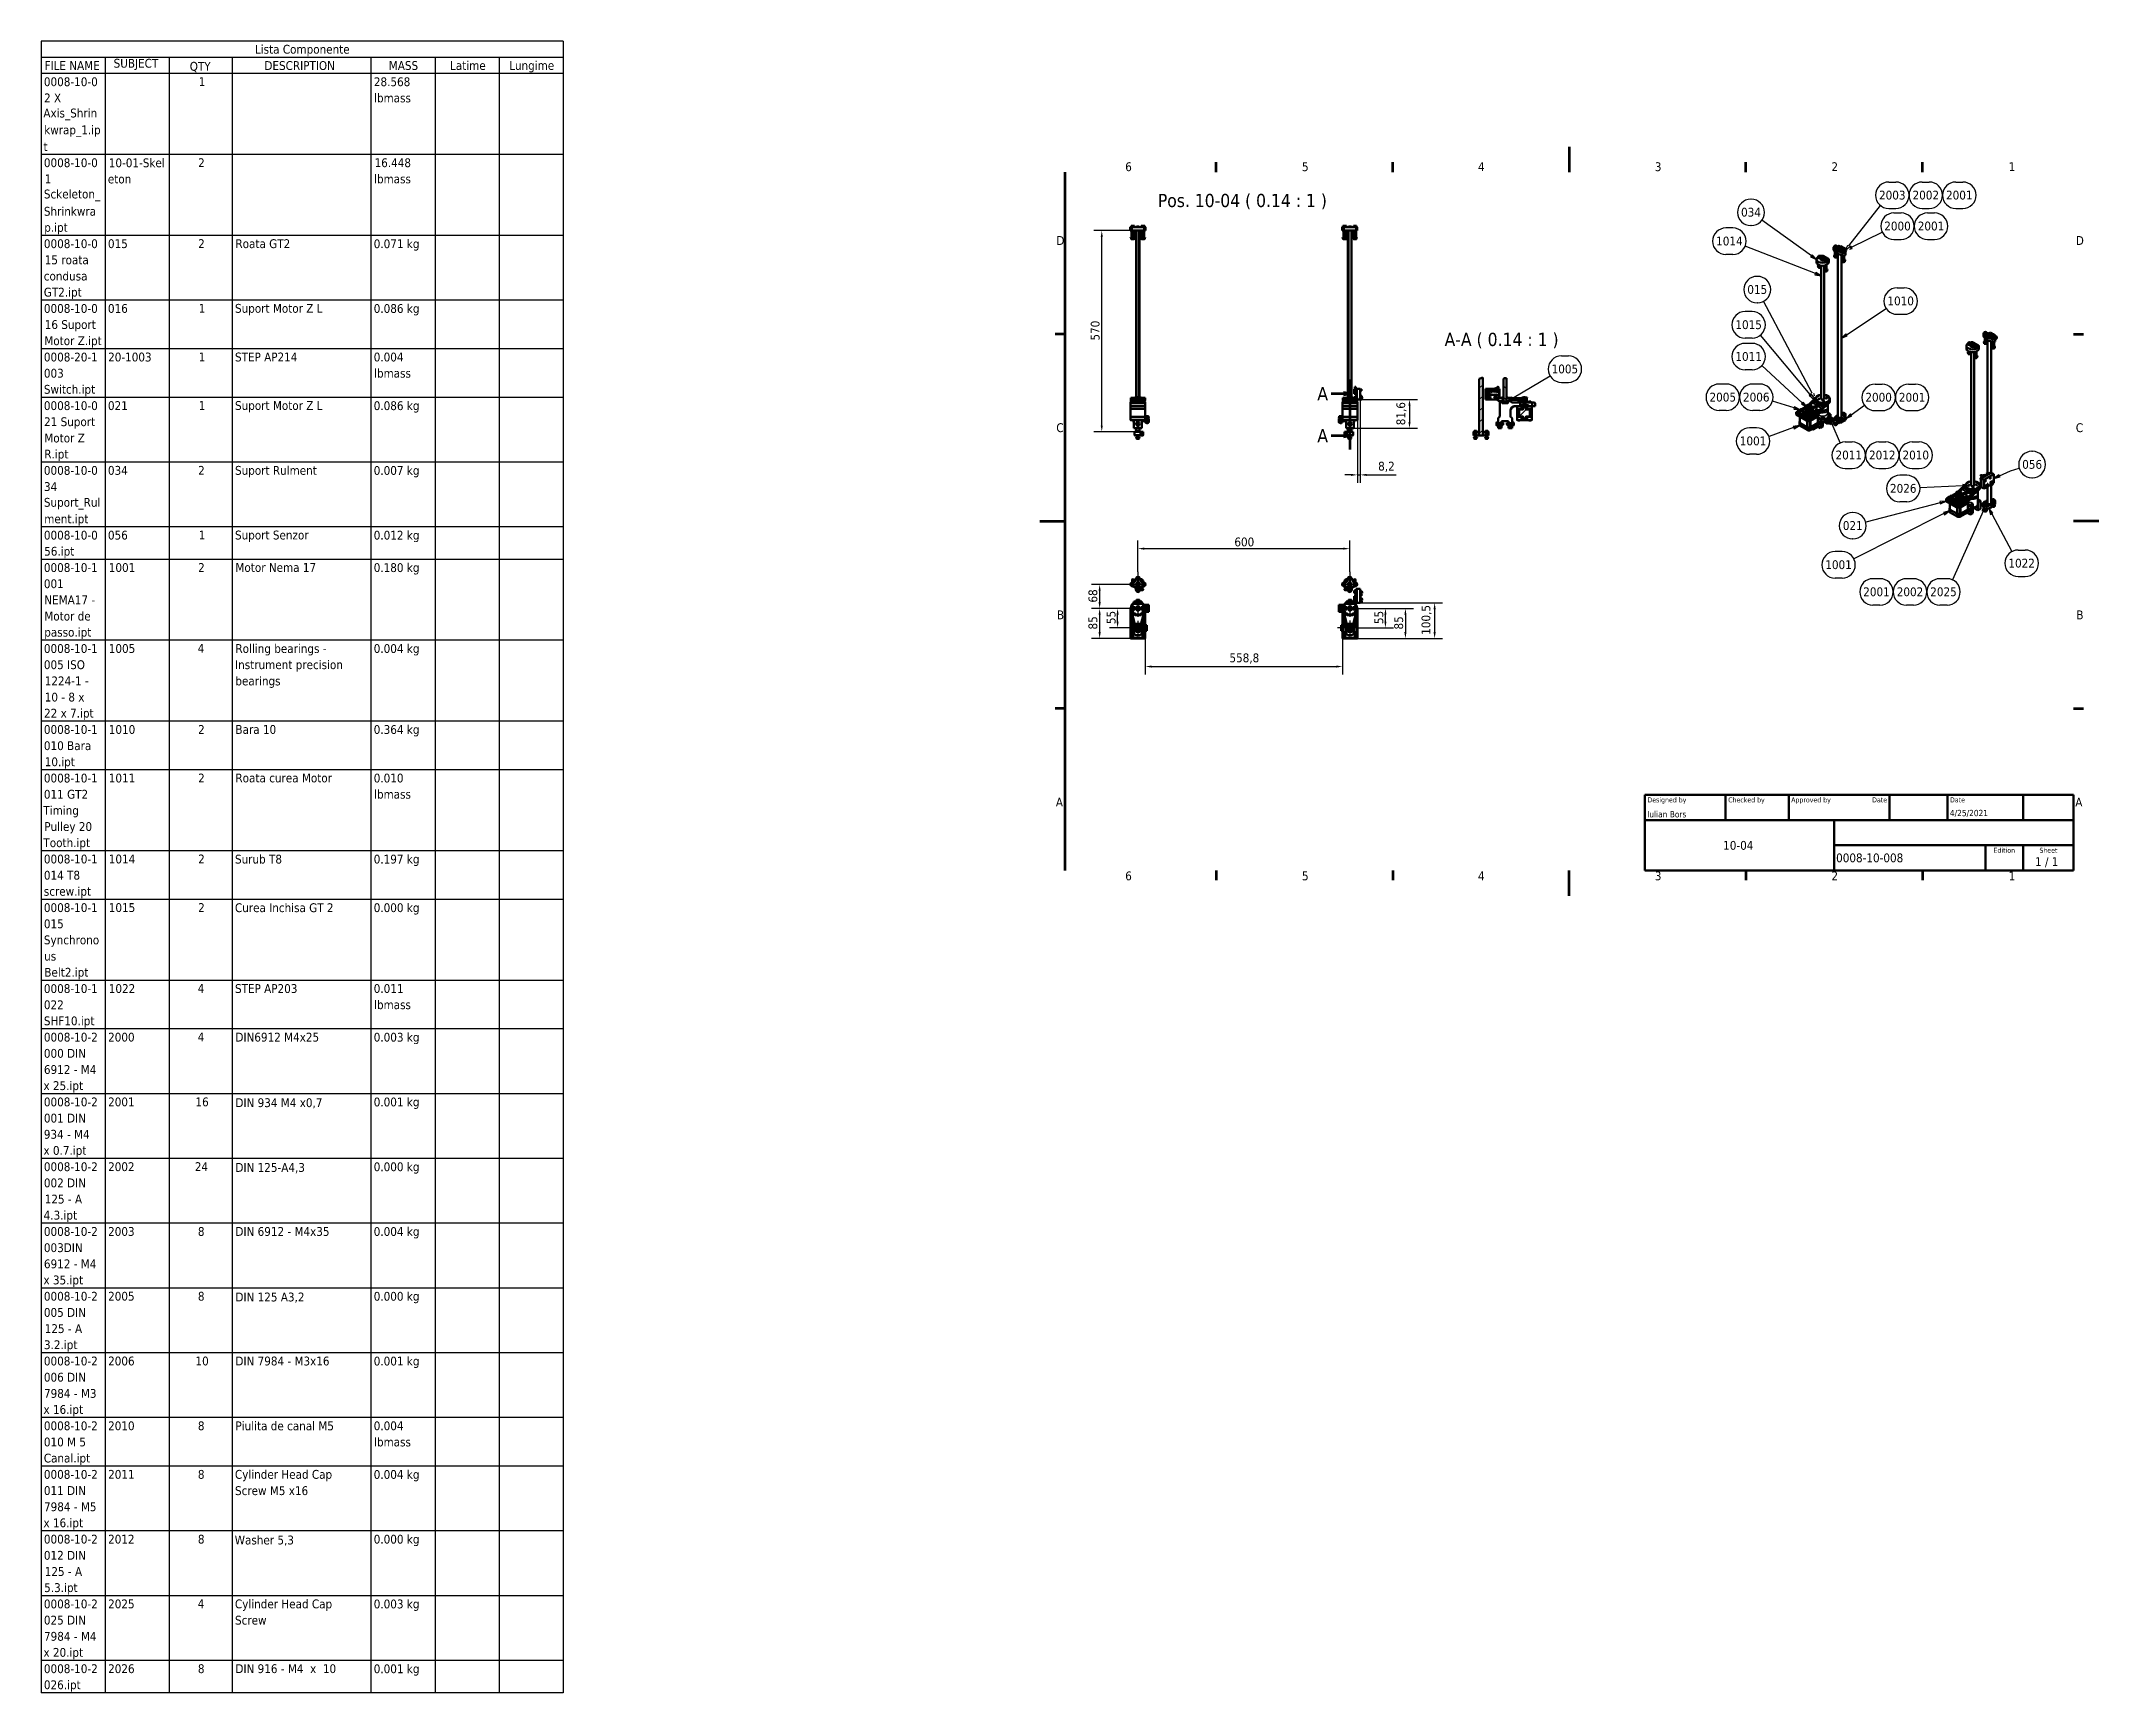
# Model space of a CAD drawing. Header units: millimetres. Extents: x -2829 to 3000, y -2259 to 2421.
import ezdxf
from ezdxf.enums import TextEntityAlignment as Align

# ---------------------------------------------------------------- set-up
doc = ezdxf.new("R2010")
doc.units = ezdxf.units.MM
doc.header["$LTSCALE"] = 7.142857
doc.linetypes.add('CHAIN', pattern=[0.3543, 0.2362, -0.0295, 0.0591, -0.0295])
for name, color, linetype, lineweight in [('Border (ISO)', 7, 'Continuous', 70), ('Break Line (ISO)', 7, 'Continuous', 50), ('Center Mark (ISO)', 7, 'Continuous', 25), ('Dimension (ISO)', 7, 'Continuous', 25), ('Hatch (ISO)', 7, 'Continuous', 18), ('Section Line (ISO)', 7, 'CHAIN', 70), ('Symbol (ISO)', 7, 'Continuous', 25), ('Title (ISO)', 7, 'Continuous', 50), ('Visible (ISO)', 7, 'Continuous', 50), ('Visible Narrow (ISO)', 7, 'Continuous', 35)]:
    doc.layers.add(name, color=color, linetype=linetype, lineweight=lineweight)
doc.styles.add('Label Text (ISO)', font='tahoma.ttf')
doc.styles.add('Note Text (ISO)', font='tahoma.ttf')
doc.styles.add('Text Style39', font='tahoma.ttf')
doc.styles.add('Text Style41', font='tahoma.ttf')
doc.styles.add('Text Style42', font='tahoma.ttf')
doc.dimstyles.new('Default - Method 1b (ISO)', dxfattribs={"dimscale": 7.142857, "dimtxt": 3.5, "dimasz": 2.5, "dimexe": 3.175, "dimexo": 0, "dimgap": 0.762, "dimtad": 1, "dimtoh": 1, "dimrnd": 1e-08, "dimtxsty": 'Note Text (ISO)', "dimcen": 0.09, "dimdle": 10, "dimclrd": 256, "dimclre": 256, "dimclrt": 256, "dimazin": 2, "dimtfac": 1, "dimtmove": 0, "dimatfit": 3, "dimfxl": 0, "dimtolj": 1, "dimlwd": -1, "dimlwe": -1, "dimarcsym": 0})
pattern_1 = [(45, (0, 0), (-16.03617, 16.03617), [])]
pattern_2 = [(135.0002, (0, 0), (-16.03611, -16.03623), [])]
pattern_3 = [(60, (0, 0), (-19.64021, 11.3393), [])]
pattern_4 = [(150.0002, (0, 0), (-11.3392, -19.64027), [])]

msp = doc.modelspace()

# ---------------------------------------------------------------- texts
at = {"layer": 'Symbol (ISO)', "attachment_point": 7}
for s, insert, char_height, style in [('Pos. 10-04 ( 0.14 : 1 )', (334.435, 1944.23), 37.42857, 'Text Style42'), ('A-A ( 0.14 : 1 )', (1146.71, 1550.551), 37.5, 'Label Text (ISO)')]:
    msp.add_mtext(s, dxfattribs=dict(at, insert=insert, char_height=char_height, style=style))

# ---------------------------------------------------------------- blocks, each defined once
blk = doc.blocks.new('Borders Default Border')
at = {"layer": 'Border (ISO)'}
for p, q in [((70, 287), (70, 290.9)), ((140, 287), (140, 290.9)), ((280, 287), (280, 290.9)), ((350, 287), (350, 290.9)), ((10, 222.75), (6.1, 222.75)), ((410, 222.75), (413.9, 222.75)), ((10, 74.25), (6.1, 74.25)), ((410, 74.25), (413.9, 74.25)), ((70, 10), (70, 6.1)), ((140, 10), (140, 6.1)), ((280, 10), (280, 6.1)), ((350, 10), (350, 6.1))]:
    blk.add_line(p, q, dxfattribs=at)
at = {"layer": 'Border (ISO)', "flags": 128}
for points in [[(210, 297), (210, 287)], [(10, 10), (10, 287)], [(0, 148.5), (10, 148.5)], [(420, 148.5), (410, 148.5)], [(210, 0), (210, 10)]]:
    blk.add_lwpolyline(points, dxfattribs=at)
at = {"layer": 'Border (ISO)', "char_height": 3.5, "attachment_point": 7, "style": 'Note Text (ISO)'}
for s, insert in [('6', (33.88, 287.33)), ('5', (103.98, 287.33)), ('4', (173.78, 287.4)), ('3', (243.91, 287.33)), ('2', (313.94, 287.4)), ('1', (384.21, 287.4)), ('D', (6.57, 258.13)), ('D', (410.87, 258.13)), ('C', (6.56, 183.81)), ('C', (410.86, 183.81)), ('B', (6.78, 109.63)), ('B', (411.08, 109.63)), ('A', (6.36, 35.38)), ('A', (410.66, 35.38)), ('6', (33.88, 6.03)), ('5', (103.98, 6.03)), ('4', (173.78, 6.1)), ('3', (243.91, 6.03)), ('2', (313.94, 6.1)), ('1', (384.21, 6.1))]:
    blk.add_mtext(s, dxfattribs=dict(at, insert=insert))
blk = doc.blocks.new('Title Blocks I.A.B')
at = {"layer": 'Title (ISO)'}
for p, q in [((270.07, 130), (100.07, 130)), ((100.07, 130), (100.07, 100)), ((132.07, 120), (132.07, 130)), ((157.07, 120), (157.07, 130)), ((197.07, 120), (197.07, 130)), ((220.07, 120), (220.07, 130)), ((250.07, 120), (250.07, 130)), ((270.07, 100), (270.07, 130)), ((100.07, 120), (270.07, 120)), ((175.07, 120), (175.07, 100)), ((270.07, 110), (175.07, 110)), ((235.07, 100), (235.07, 110)), ((250.07, 100), (250.07, 110)), ((100.07, 100), (270.07, 100))]:
    blk.add_line(p, q, dxfattribs=at)
at = {"layer": 'Title (ISO)', "style": 'Text Style41'}
for s, p in [('Designed by', (101.07, 129)), ('Checked by', (133.07, 129)), ('Approved by', (158.07, 129)), ('Date', (221.07, 129))]:
    blk.add_text(s, height=2, dxfattribs=at).set_placement(p, align=Align.TOP_LEFT)
blk.add_text('Date', height=2, dxfattribs=at).set_placement((196.07, 129), align=Align.TOP_RIGHT)
for s, p in [('Edition', (242.57, 109)), ('Sheet', (260.07, 109))]:
    blk.add_text(s, height=2, dxfattribs=at).set_placement(p, align=Align.TOP_CENTER)
at = {"layer": 'Title (ISO)', "style": 'Note Text (ISO)'}
blk.add_text('1 / 1 ', height=3.5, dxfattribs=at).set_placement((260.07, 103.5), align=Align.MIDDLE_CENTER)
at = {"layer": 'Title (ISO)'}
for tag, p, height, style in [('AUTHOR_001', (100.92, 121.05), 2.5, 'Text Style39'), ('CREATION_DATE_001', (221, 121.54), 2.5, 'Text Style39'), ('COMPANY_001', (131.08, 108.21), 3.5, 'Note Text (ISO)'), ('PART_NUMBER_001', (175.88, 103.25), 3.5, 'Note Text (ISO)')]:
    blk.add_attdef(tag, p, '', height=height, dxfattribs=dict(at, style=style))
at = {"layer": 'Title (ISO)', "style": 'Text Style39'}
for tag, p in [('CHECKED_BY', (133.07, 121)), ('ENG_APPROVED_BY', (158.07, 121))]:
    blk.add_attdef(tag, text='', height=2.5, dxfattribs=at).set_placement(p, align=Align.BOTTOM_LEFT)
blk.add_attdef('ENG_APPROVAL_DATE', text='', height=2.5, dxfattribs=at).set_placement((196.07, 121), align=Align.BOTTOM_RIGHT)
at = {"layer": 'Title (ISO)', "style": 'Note Text (ISO)'}
for tag, p in [('TITLE', (222.57, 115)), ('REVISION_NUMBER', (242.57, 103.5))]:
    blk.add_attdef(tag, text='', height=3.5, dxfattribs=at).set_placement(p, align=Align.MIDDLE_CENTER)
blk = doc.blocks.new('Lista Componente')
at = {"layer": 'Symbol (ISO)'}
for p, q in [((-189.04, 338.95), (-396.04, 338.95)), ((-396.04, 338.95), (-396.04, 332.53)), ((-189.04, 338.95), (-189.04, 332.53)), ((-189.04, 332.53), (-396.04, 332.53)), ((-396.04, 332.53), (-396.04, 326.11)), ((-370.64, 332.53), (-370.64, 326.11)), ((-345.24, 332.53), (-345.24, 326.11)), ((-320.24, 332.53), (-320.24, 326.11)), ((-265.24, 332.53), (-265.24, 326.11)), ((-239.84, 332.53), (-239.84, 326.11)), ((-214.44, 332.53), (-214.44, 326.11)), ((-189.04, 332.53), (-189.04, 326.11)), ((-189.04, 326.11), (-396.04, 326.11)), ((-396.04, 326.11), (-396.04, -316.21)), ((-370.64, 326.11), (-370.64, -316.21)), ((-345.24, 326.11), (-345.24, -316.21)), ((-320.24, 326.11), (-320.24, -316.21)), ((-265.24, 326.11), (-265.24, -316.21)), ((-239.84, 326.11), (-239.84, -316.21)), ((-214.44, 326.11), (-214.44, -316.21)), ((-189.04, 326.11), (-189.04, -316.21)), ((-189.04, 293.99), (-396.04, 293.99)), ((-189.04, 261.88), (-396.04, 261.88)), ((-189.04, 236.18), (-396.04, 236.18)), ((-189.04, 216.91), (-396.04, 216.91)), ((-189.04, 197.64), (-396.04, 197.64)), ((-189.04, 171.95), (-396.04, 171.95)), ((-189.04, 146.26), (-396.04, 146.26)), ((-189.04, 133.41), (-396.04, 133.41)), ((-189.04, 101.3), (-396.04, 101.3)), ((-189.04, 69.18), (-396.04, 69.18)), ((-189.04, 49.91), (-396.04, 49.91)), ((-189.04, 17.8), (-396.04, 17.8)), ((-189.04, -1.47), (-396.04, -1.47)), ((-189.04, -33.59), (-396.04, -33.59)), ((-189.04, -52.86), (-396.04, -52.86)), ((-189.04, -78.55), (-396.04, -78.55)), ((-189.04, -104.24), (-396.04, -104.24)), ((-189.04, -129.94), (-396.04, -129.94)), ((-189.04, -155.63), (-396.04, -155.63)), ((-189.04, -181.32), (-396.04, -181.32)), ((-189.04, -207.02), (-396.04, -207.02)), ((-189.04, -226.28), (-396.04, -226.28)), ((-189.04, -251.98), (-396.04, -251.98)), ((-189.04, -277.67), (-396.04, -277.67)), ((-189.04, -303.36), (-396.04, -303.36)), ((-189.04, -316.21), (-396.04, -316.21))]:
    blk.add_line(p, q, dxfattribs=at)
at = {"layer": 'Symbol (ISO)', "char_height": 3.5, "attachment_point": 7, "style": 'Note Text (ISO)'}
for s, insert in [('Lista Componente', (-311.26, 332.99)), ('FILE NAME', (-394.7, 327.57)), ('SUBJECT', (-367.3, 327.47)), ('QTY', (-337.11, 326.61)), ('DESCRIPTION', (-307.49, 327.46)), ('MASS', (-258.17, 327.48)), ('Latime', (-233.89, 327.48)), ('Lungime', (-210.44, 326.57)), ('0008-10-0', (-394.95, 321.03)), ('1', (-333.53, 321.14)), ('28.568 ', (-264.09, 321.03)), ('lbmass', (-264.01, 314.61)), ('Axis_Shrin', (-395.16, 307.56)), ('2 X ', (-394.89, 314.68)), ('kwrap_1.ip', (-394.82, 300.87)), ('t', (-395.09, 295.36)), ('0008-10-0', (-394.95, 288.91)), ('1 ', (-394.62, 282.57)), ('eton', (-369.6, 282.46)), ('10-01-Skel', (-369.22, 288.88)), ('2', (-333.8, 288.99)), ('lbmass', (-264.01, 282.49)), ('16.448 ', (-263.82, 288.91)), ('Sckeleton_', (-394.96, 275.44)), ('Shrinkwra', (-394.96, 269.65)), ('p.ipt', (-394.82, 262.33)), ('0008-10-0', (-394.95, 256.8)), ('15 roata ', (-394.62, 250.38)), ('015', (-369.55, 256.81)), ('2', (-333.8, 256.88)), ('Roata GT2', (-318.99, 256.8)), ('0.071 kg', (-264.15, 255.84)), ('condusa ', (-395, 243.96)), ('GT2.ipt', (-394.99, 236.64)), ('0008-10-0', (-394.95, 231.1)), ('016', (-369.55, 231.11)), ('1', (-333.53, 231.22)), ('Suport Motor Z L', (-319.16, 230.22)), ('0.086 kg', (-264.15, 230.15)), ('Motor Z.ipt', (-394.79, 217.37)), ('16 Suport ', (-394.62, 223.79)), ('0008-20-1', (-394.95, 211.83)), ('20-1003', (-369.49, 211.84)), ('1', (-333.53, 211.95)), ('STEP AP214', (-319.16, 211.85)), ('0.004 ', (-264.15, 211.84)), ('003 ', (-394.95, 205.42)), ('lbmass', (-264.01, 205.42)), ('Switch.ipt', (-394.96, 198.1)), ('0008-10-0', (-394.95, 192.56)), ('021', (-369.55, 192.57)), ('1', (-333.53, 192.68)), ('Suport Motor Z L', (-319.16, 191.68)), ('0.086 kg', (-264.15, 191.61)), ('21 Suport ', (-394.89, 185.25)), ('Motor Z ', (-394.79, 179.72)), ('R.ipt', (-394.79, 172.41)), ('0008-10-0', (-394.95, 166.87)), ('34 ', (-394.92, 160.45)), ('034', (-369.55, 166.88)), ('2', (-333.8, 166.95)), ('Suport Rulment', (-319.16, 165.95)), ('0.007 kg', (-264.15, 165.92)), ('Suport_Rul', (-394.96, 153.14)), ('ment.ipt', (-394.82, 146.71)), ('0008-10-0', (-394.95, 141.18)), ('056', (-369.55, 141.19)), ('1', (-333.53, 141.29)), ('Suport Senzor', (-319.16, 140.3)), ('0.012 kg', (-264.15, 140.23)), ('0008-10-1', (-394.95, 128.33)), ('56.ipt', (-394.85, 133.87)), ('1001', (-369.22, 128.34)), ('2', (-333.8, 128.41)), ('Motor Nema 17', (-318.99, 128.37)), ('0.180 kg', (-264.15, 127.38)), ('001 ', (-394.95, 121.91)), ('NEMA17 - ', (-394.79, 115.57)), ('passo.ipt', (-394.82, 101.75)), ('Motor de ', (-394.79, 109.07)), ('0008-10-1', (-394.95, 96.22)), ('1005', (-369.22, 96.23)), ('4', (-333.96, 96.34)), ('Rolling bearings - ', (-318.99, 95.27)), ('0.004 kg', (-264.15, 95.27)), ('005 ISO ', (-394.95, 89.8)), ('Instrument precision ', (-319.12, 88.87)), ('1224-1 - ', (-394.62, 83.45)), ('bearings', (-319.02, 82.42)), ('22 x 7.ipt', (-394.89, 69.64)), ('10 - 8 x ', (-394.62, 76.95)), ('0008-10-1', (-394.95, 64.1)), ('1010', (-369.22, 64.11)), ('2', (-333.8, 64.18)), ('Bara 10', (-318.99, 64.11)), ('0.364 kg', (-264.15, 63.15)), ('010 Bara ', (-394.95, 57.68)), ('10.ipt', (-394.62, 50.37)), ('0008-10-1', (-394.95, 44.83)), ('011 GT2 ', (-394.95, 38.41)), ('1011', (-369.22, 44.84)), ('2', (-333.8, 44.91)), ('Roata curea Motor', (-318.99, 44.88)), ('0.010 ', (-264.15, 44.84)), ('lbmass', (-264.01, 38.42)), ('Timing ', (-395.14, 31.07)), ('Pulley 20 ', (-394.79, 24.67)), ('Tooth.ipt', (-395.14, 18.25)), ('0008-10-1', (-394.95, 12.72)), ('1014', (-369.22, 12.73)), ('2', (-333.8, 12.8)), ('Surub T8', (-319.16, 12.68)), ('0.197 kg', (-264.15, 11.76)), ('014 T8 ', (-394.95, 6.29)), ('screw.ipt', (-394.98, -1.02)), ('0008-10-1', (-394.95, -6.55)), ('1015', (-369.22, -6.54)), ('2', (-333.8, -6.47)), ('Curea Inchisa GT 2', (-319.19, -6.59)), ('0.000 kg', (-264.15, -7.51)), ('Synchrono', (-394.96, -20.29)), ('015 ', (-394.95, -12.97)), ('us ', (-394.84, -25.82)), ('Belt2.ipt', (-394.79, -33.13)), ('0008-10-1', (-394.95, -38.67)), ('1022', (-369.22, -38.66)), ('4', (-333.96, -38.55)), ('STEP AP203', (-319.16, -38.66)), ('0.011 ', (-264.15, -38.66)), ('SHF10.ipt', (-394.96, -52.4)), ('022 ', (-394.95, -45.09)), ('lbmass', (-264.01, -45.08)), ('0008-10-2', (-394.95, -57.94)), ('2000', (-369.49, -57.93)), ('4', (-333.96, -57.82)), ('DIN6912 M4x25', (-318.99, -57.93)), ('0.003 kg', (-264.15, -58.89)), ('000 DIN ', (-394.95, -64.36)), ('6912 - M4 ', (-394.94, -70.78)), ('x 25.ipt', (-395.12, -78.1)), ('0008-10-2', (-394.95, -83.63)), ('2001', (-369.49, -83.62)), ('16', (-334.84, -83.62)), ('DIN 934 M4 x0,7', (-318.99, -84.42)), ('0.001 kg', (-264.15, -84.58)), ('001 DIN ', (-394.95, -90.05)), ('934 - M4 ', (-394.98, -96.47)), ('x 0.7.ipt', (-395.12, -103.79)), ('0008-10-2', (-394.95, -109.33)), ('2002', (-369.49, -109.32)), ('24', (-335.11, -109.24)), ('DIN 125-A4,3', (-318.99, -110.11)), ('0.000 kg', (-264.15, -110.28)), ('002 DIN ', (-394.95, -115.74)), ('125 - A ', (-394.62, -122.17)), ('4.3.ipt', (-395.05, -129.48)), ('0008-10-2', (-394.95, -135.02)), ('003DIN ', (-394.95, -141.44)), ('2003', (-369.49, -135.01)), ('8', (-333.88, -135.02)), ('DIN 6912 - M4x35', (-318.99, -135.01)), ('0.004 kg', (-264.15, -135.97)), ('6912 - M4 ', (-394.94, -147.86)), ('x 35.ipt', (-395.12, -155.18)), ('0008-10-2', (-394.95, -160.71)), ('2005', (-369.49, -160.7)), ('8', (-333.88, -160.71)), ('DIN 125 A3,2', (-318.99, -161.5)), ('0.000 kg', (-264.15, -161.66)), ('005 DIN ', (-394.95, -167.13)), ('125 - A ', (-394.62, -173.55)), ('3.2.ipt', (-394.92, -180.87)), ('0008-10-2', (-394.95, -186.4)), ('2006', (-369.49, -186.39)), ('10', (-334.84, -186.39)), ('DIN 7984 - M3x16', (-318.99, -186.4)), ('0.001 kg', (-264.15, -187.35)), ('006 DIN ', (-394.95, -192.82)), ('7984 - M3 ', (-394.91, -199.25)), ('x 16.ipt', (-395.12, -206.56)), ('0008-10-2', (-394.95, -212.1)), ('2010', (-369.49, -212.09)), ('8', (-333.88, -212.1)), ('Piulita de canal M5', (-318.99, -212.13)), ('0.004 ', (-264.15, -212.09)), ('010 M 5 ', (-394.95, -218.51)), ('lbmass', (-264.01, -218.51)), ('Canal.ipt', (-394.99, -225.83)), ('0008-10-2', (-394.95, -231.37)), ('2011', (-369.49, -231.36)), ('8', (-333.88, -231.37)), ('Cylinder Head Cap ', (-319.19, -232.29)), ('0.004 kg', (-264.15, -232.32)), ('011 DIN ', (-394.95, -237.78)), ('Screw M5 x16', (-319.16, -237.82)), ('7984 - M5 ', (-394.91, -244.21)), ('x 16.ipt', (-395.12, -251.52)), ('0008-10-2', (-394.95, -257.06)), ('012 DIN ', (-394.95, -263.48)), ('2012', (-369.49, -257.05)), ('8', (-333.88, -257.06)), ('Washer 5,3', (-319.28, -257.89)), ('0.000 kg', (-264.15, -258.01)), ('125 - A ', (-394.62, -269.9)), ('5.3.ipt', (-394.85, -277.22)), ('0008-10-2', (-394.95, -282.75)), ('025 DIN ', (-394.95, -289.17)), ('2025', (-369.49, -282.74)), ('4', (-333.96, -282.63)), ('Cylinder Head Cap ', (-319.19, -283.68)), ('Screw', (-319.16, -289.2)), ('0.003 kg', (-264.15, -283.7)), ('7984 - M4 ', (-394.91, -295.6)), ('x 20.ipt', (-395.12, -302.91)), ('0008-10-2', (-394.95, -308.44)), ('2026', (-369.49, -308.44)), ('8', (-333.88, -308.44)), ('DIN 916 - M4  x  10', (-318.99, -308.43)), ('0.001 kg', (-264.15, -309.4)), ('026.ipt', (-394.95, -315.75))]:
    blk.add_mtext(s, dxfattribs=dict(at, insert=insert))
blk = doc.blocks.new('Balloon1')
at = {"layer": 'Symbol (ISO)'}
for p, q in [((282.14, 276.29), (281.97, 276.29)), ((282.14, 265.79), (281.97, 265.79)), ((305.98, 253.85), (286.38, 267.98)), ((306.27, 254.25), (305.69, 253.44)), ((305.69, 253.44), (308.01, 252.39)), ((305.98, 253.85), (308.01, 252.39)), ((308.01, 252.39), (306.27, 254.25))]:
    blk.add_line(p, q, dxfattribs=at)
at = {"layer": 'Symbol (ISO)', "flags": 128}
blk.add_lwpolyline([(305.69, 253.44), (308.01, 252.39)], dxfattribs=at)
at = {"layer": 'Symbol (ISO)'}
for centre, start, end in [((281.97, 271.04), 90, 270), ((282.14, 271.04), 270, 90)]:
    blk.add_arc(centre, 5.25, start, end, dxfattribs=at)
blk.add_solid([(305.69, 253.44), (308.01, 252.39), (306.27, 254.25), (305.69, 253.44)], dxfattribs=at)
at = {"layer": 'Symbol (ISO)', "insert": (282.05, 271.08), "char_height": 3.5, "attachment_point": 5, "style": 'Note Text (ISO)'}
blk.add_mtext('034', dxfattribs=at)
blk = doc.blocks.new('Balloon2')
at = {"layer": 'Symbol (ISO)'}
for p, q in [((338.76, 270.8), (341.55, 270.8)), ((352.05, 270.8), (354.83, 270.8)), ((321.92, 257.18), (334.07, 263.22)), ((321.7, 257.63), (321.04, 257.12)), ((321.08, 256.45), (322.14, 256.74)), ((321.92, 257.18), (321.33, 256.89)), ((322.14, 256.74), (321.7, 257.63)), ((338.76, 260.3), (341.55, 260.3)), ((352.05, 260.3), (354.83, 260.3))]:
    blk.add_line(p, q, dxfattribs=at)
at = {"layer": 'Symbol (ISO)', "flags": 128}
blk.add_lwpolyline([(321.7, 257.63), (319.68, 256.07)], dxfattribs=at)
at = {"layer": 'Symbol (ISO)'}
for centre, start, end in [((338.76, 265.55), 90, 270), ((341.55, 265.55), 270, 90), ((352.05, 265.55), 90, 270), ((354.83, 265.55), 270, 90)]:
    blk.add_arc(centre, 5.25, start, end, dxfattribs=at)
blk.add_solid([(321.7, 257.63), (319.68, 256.07), (322.14, 256.74), (321.7, 257.63)], dxfattribs=at)
at = {"layer": 'Symbol (ISO)', "char_height": 3.5, "attachment_point": 5, "style": 'Note Text (ISO)'}
for s, insert in [('2000', (340.15, 265.59)), ('2001', (353.44, 265.59))]:
    blk.add_mtext(s, dxfattribs=dict(at, insert=insert))
blk = doc.blocks.new('Balloon3')
at = {"layer": 'Symbol (ISO)'}
for p, q in [((336.69, 283.07), (339.47, 283.07)), ((349.97, 283.07), (352.76, 283.07)), ((363.26, 283.07), (366.05, 283.07)), ((320.85, 257.77), (333.44, 273.71)), ((336.69, 272.57), (339.47, 272.57)), ((349.97, 272.57), (352.76, 272.57)), ((363.26, 272.57), (366.05, 272.57)), ((319.58, 256.49), (319.12, 255.58)), ((319.68, 256.29), (319.12, 255.58)), ((319.12, 255.58), (319.77, 256.13)), ((320.28, 257.85), (320.02, 257.36)), ((320.56, 257.62), (320.28, 257.85))]:
    blk.add_line(p, q, dxfattribs=at)
at = {"layer": 'Symbol (ISO)', "flags": 128}
blk.add_lwpolyline([(320.28, 257.85), (319.12, 255.58)], dxfattribs=at)
at = {"layer": 'Symbol (ISO)'}
for centre, start, end in [((336.69, 277.82), 90, 270), ((339.47, 277.82), 270, 90), ((349.97, 277.82), 90, 270), ((352.76, 277.82), 270, 90), ((363.26, 277.82), 90, 270), ((366.05, 277.82), 270, 90)]:
    blk.add_arc(centre, 5.25, start, end, dxfattribs=at)
blk.add_solid([(320.28, 257.85), (319.12, 255.58), (321.06, 257.23), (320.28, 257.85)], dxfattribs=at)
at = {"layer": 'Symbol (ISO)', "char_height": 3.5, "attachment_point": 5, "style": 'Note Text (ISO)'}
for s, insert in [('2003', (338.08, 277.86)), ('2002', (351.37, 277.86)), ('2001', (364.65, 277.86))]:
    blk.add_mtext(s, dxfattribs=dict(at, insert=insert))
blk = doc.blocks.new('Balloon4')
at = {"layer": 'Symbol (ISO)'}
for p, q in [((274.87, 264.85), (272.08, 264.85)), ((274.87, 254.35), (272.08, 254.35)), ((307.57, 246.74), (279.75, 257.68)), ((307.75, 247.2), (307.39, 246.27)), ((307.39, 246.27), (309.9, 245.82)), ((307.57, 246.74), (309.9, 245.82)), ((309.9, 245.82), (307.75, 247.2))]:
    blk.add_line(p, q, dxfattribs=at)
at = {"layer": 'Symbol (ISO)', "flags": 128}
blk.add_lwpolyline([(307.39, 246.27), (309.9, 245.82)], dxfattribs=at)
at = {"layer": 'Symbol (ISO)'}
for centre, start, end in [((272.08, 259.6), 90, 270), ((274.87, 259.6), 270, 90)]:
    blk.add_arc(centre, 5.25, start, end, dxfattribs=at)
blk.add_solid([(307.39, 246.27), (309.9, 245.82), (307.75, 247.2), (307.39, 246.27)], dxfattribs=at)
at = {"layer": 'Symbol (ISO)', "insert": (273.48, 259.63), "char_height": 3.5, "attachment_point": 5, "style": 'Note Text (ISO)'}
blk.add_mtext('1014', dxfattribs=at)
blk = doc.blocks.new('Balloon5')
at = {"layer": 'Symbol (ISO)'}
for p, q in [((374.09, 152.55), (361.92, 125.25)), ((375.11, 154.83), (373.63, 152.75)), ((373.63, 152.75), (374.55, 152.34)), ((374.09, 152.55), (375.11, 154.83)), ((374.55, 152.34), (375.11, 154.83)), ((333.21, 125.72), (330.43, 125.72)), ((346.5, 125.72), (343.71, 125.72)), ((359.79, 125.72), (357, 125.72)), ((333.21, 115.22), (330.43, 115.22)), ((346.5, 115.22), (343.71, 115.22)), ((359.79, 115.22), (357, 115.22))]:
    blk.add_line(p, q, dxfattribs=at)
at = {"layer": 'Symbol (ISO)', "flags": 128}
blk.add_lwpolyline([(374.55, 152.34), (375.11, 154.83)], dxfattribs=at)
at = {"layer": 'Symbol (ISO)'}
for centre, start, end in [((330.43, 120.47), 90, 270), ((333.21, 120.47), 270, 90), ((343.71, 120.47), 90, 270), ((346.5, 120.47), 270, 90), ((357, 120.47), 90, 270), ((359.79, 120.47), 270, 90)]:
    blk.add_arc(centre, 5.25, start, end, dxfattribs=at)
blk.add_solid([(374.55, 152.34), (375.11, 154.83), (373.63, 152.75), (374.55, 152.34)], dxfattribs=at)
at = {"layer": 'Symbol (ISO)', "char_height": 3.5, "attachment_point": 5, "style": 'Note Text (ISO)'}
for s, insert in [('2001', (331.82, 120.51)), ('2002', (345.11, 120.51)), ('2025', (358.39, 120.51))]:
    blk.add_mtext(s, dxfattribs=dict(at, insert=insert))
blk = doc.blocks.new('Balloon6')
at = {"layer": 'Symbol (ISO)'}
for p, q in [((377.53, 151.46), (376.36, 153.67)), ((377.97, 151.7), (376.36, 153.67)), ((376.36, 153.67), (377.09, 151.23)), ((377.09, 151.23), (377.97, 151.7)), ((377.53, 151.46), (385.53, 136.46)), ((388, 137.09), (390.79, 137.09)), ((388, 126.59), (390.79, 126.59))]:
    blk.add_line(p, q, dxfattribs=at)
at = {"layer": 'Symbol (ISO)', "flags": 128}
blk.add_lwpolyline([(377.97, 151.7), (376.36, 153.67)], dxfattribs=at)
at = {"layer": 'Symbol (ISO)'}
for centre, start, end in [((388, 131.84), 90, 270), ((390.79, 131.84), 270, 90)]:
    blk.add_arc(centre, 5.25, start, end, dxfattribs=at)
blk.add_solid([(377.97, 151.7), (376.36, 153.67), (377.09, 151.23), (377.97, 151.7)], dxfattribs=at)
at = {"layer": 'Symbol (ISO)', "insert": (389.39, 131.88), "char_height": 3.5, "attachment_point": 5, "style": 'Note Text (ISO)'}
blk.add_mtext('1022', dxfattribs=at)
blk = doc.blocks.new('Balloon7')
at = {"layer": 'Symbol (ISO)'}
for p, q in [((393.47, 176.26), (393.63, 176.26)), ((380.39, 166.98), (378.32, 165.49)), ((380.59, 166.53), (378.32, 165.49)), ((378.32, 165.49), (380.8, 166.07)), ((380.8, 166.07), (380.39, 166.98)), ((380.59, 166.53), (385, 168.52)), ((385, 168.52), (388.45, 169.54)), ((393.47, 165.76), (393.63, 165.76))]:
    blk.add_line(p, q, dxfattribs=at)
at = {"layer": 'Symbol (ISO)', "flags": 128}
blk.add_lwpolyline([(380.39, 166.98), (378.32, 165.49)], dxfattribs=at)
at = {"layer": 'Symbol (ISO)'}
for centre, start, end in [((393.47, 171.01), 90, 270), ((393.63, 171.01), 270, 90)]:
    blk.add_arc(centre, 5.25, start, end, dxfattribs=at)
blk.add_solid([(380.39, 166.98), (378.32, 165.49), (380.8, 166.07), (380.39, 166.98)], dxfattribs=at)
at = {"layer": 'Symbol (ISO)', "insert": (393.55, 171.04), "char_height": 3.5, "attachment_point": 5, "style": 'Note Text (ISO)'}
blk.add_mtext('056', dxfattribs=at)
blk = doc.blocks.new('Balloon8')
at = {"layer": 'Symbol (ISO)'}
for p, q in [((358.56, 151.55), (322.85, 133.57)), ((360.79, 152.68), (358.33, 152)), ((358.33, 152), (358.78, 151.11)), ((358.56, 151.55), (360.79, 152.68)), ((358.78, 151.11), (360.79, 152.68)), ((318.17, 136.47), (315.39, 136.47)), ((318.17, 125.97), (315.39, 125.97))]:
    blk.add_line(p, q, dxfattribs=at)
at = {"layer": 'Symbol (ISO)', "flags": 128}
blk.add_lwpolyline([(358.78, 151.11), (360.79, 152.68)], dxfattribs=at)
at = {"layer": 'Symbol (ISO)'}
for centre, start, end in [((315.39, 131.22), 90, 270), ((318.17, 131.22), 270, 90)]:
    blk.add_arc(centre, 5.25, start, end, dxfattribs=at)
blk.add_solid([(358.78, 151.11), (360.79, 152.68), (358.33, 152), (358.78, 151.11)], dxfattribs=at)
at = {"layer": 'Symbol (ISO)', "insert": (316.78, 131.26), "char_height": 3.5, "attachment_point": 5, "style": 'Note Text (ISO)'}
blk.add_mtext('1001', dxfattribs=at)
blk = doc.blocks.new('Balloon9')
at = {"layer": 'Symbol (ISO)'}
for p, q in [((272.24, 202.94), (269.46, 202.94)), ((285.53, 202.94), (282.74, 202.94)), ((299.21, 193.48), (290.53, 196.15)), ((272.24, 192.44), (269.46, 192.44)), ((285.53, 192.44), (282.74, 192.44)), ((299.36, 193.96), (299.07, 193)), ((299.07, 193), (301.6, 192.75)), ((299.21, 193.48), (301.6, 192.75)), ((301.6, 192.75), (299.36, 193.96))]:
    blk.add_line(p, q, dxfattribs=at)
at = {"layer": 'Symbol (ISO)', "flags": 128}
blk.add_lwpolyline([(299.07, 193), (301.6, 192.75)], dxfattribs=at)
at = {"layer": 'Symbol (ISO)'}
for centre, start, end in [((269.46, 197.69), 90, 270), ((272.24, 197.69), 270, 90), ((282.74, 197.69), 90, 270), ((285.53, 197.69), 270, 90)]:
    blk.add_arc(centre, 5.25, start, end, dxfattribs=at)
blk.add_solid([(299.07, 193), (301.6, 192.75), (299.36, 193.96), (299.07, 193)], dxfattribs=at)
at = {"layer": 'Symbol (ISO)', "char_height": 3.5, "attachment_point": 5, "style": 'Note Text (ISO)'}
for s, insert in [('2005', (270.85, 197.73)), ('2006', (284.14, 197.73))]:
    blk.add_mtext(s, dxfattribs=dict(at, insert=insert))
blk = doc.blocks.new('Balloon10')
at = {"layer": 'Symbol (ISO)'}
for p, q in [((284.27, 185.57), (281.48, 185.57)), ((298.96, 185.66), (289.2, 182.11)), ((301.31, 186.52), (298.79, 186.13)), ((298.79, 186.13), (299.13, 185.19)), ((298.96, 185.66), (301.31, 186.52)), ((299.13, 185.19), (301.31, 186.52)), ((284.27, 175.07), (281.48, 175.07))]:
    blk.add_line(p, q, dxfattribs=at)
at = {"layer": 'Symbol (ISO)', "flags": 128}
blk.add_lwpolyline([(299.13, 185.19), (301.31, 186.52)], dxfattribs=at)
at = {"layer": 'Symbol (ISO)'}
for centre, start, end in [((281.48, 180.32), 90, 270), ((284.27, 180.32), 270, 90)]:
    blk.add_arc(centre, 5.25, start, end, dxfattribs=at)
blk.add_solid([(299.13, 185.19), (301.31, 186.52), (298.79, 186.13), (299.13, 185.19)], dxfattribs=at)
at = {"layer": 'Symbol (ISO)', "insert": (282.87, 180.36), "char_height": 3.5, "attachment_point": 5, "style": 'Note Text (ISO)'}
blk.add_mtext('1001', dxfattribs=at)
blk = doc.blocks.new('Balloon11')
at = {"layer": 'Symbol (ISO)'}
for p, q in [((331.28, 202.89), (334.06, 202.89)), ((344.56, 202.89), (347.35, 202.89)), ((321.48, 191.15), (319.75, 189.28)), ((321.78, 190.75), (319.75, 189.28)), ((319.75, 189.28), (322.07, 190.34)), ((322.07, 190.34), (321.48, 191.15)), ((321.78, 190.75), (327.04, 194.57)), ((331.28, 192.39), (334.06, 192.39)), ((344.56, 192.39), (347.35, 192.39))]:
    blk.add_line(p, q, dxfattribs=at)
at = {"layer": 'Symbol (ISO)', "flags": 128}
blk.add_lwpolyline([(321.48, 191.15), (319.75, 189.28)], dxfattribs=at)
at = {"layer": 'Symbol (ISO)'}
for centre, start, end in [((331.28, 197.64), 90, 270), ((334.06, 197.64), 270, 90), ((344.56, 197.64), 90, 270), ((347.35, 197.64), 270, 90)]:
    blk.add_arc(centre, 5.25, start, end, dxfattribs=at)
blk.add_solid([(321.48, 191.15), (319.75, 189.28), (322.07, 190.34), (321.48, 191.15)], dxfattribs=at)
at = {"layer": 'Symbol (ISO)', "char_height": 3.5, "attachment_point": 5, "style": 'Note Text (ISO)'}
for s, insert in [('2000', (332.67, 197.67)), ('2001', (345.96, 197.67))]:
    blk.add_mtext(s, dxfattribs=dict(at, insert=insert))
blk = doc.blocks.new('Balloon12')
at = {"layer": 'Symbol (ISO)'}
for p, q in [((282.5, 219.07), (279.71, 219.07)), ((282.5, 208.57), (279.71, 208.57)), ((302.43, 195.42), (286.34, 210.27)), ((302.77, 195.79), (302.09, 195.05)), ((302.09, 195.05), (304.27, 193.73)), ((302.43, 195.42), (304.27, 193.73)), ((304.27, 193.73), (302.77, 195.79))]:
    blk.add_line(p, q, dxfattribs=at)
at = {"layer": 'Symbol (ISO)', "flags": 128}
blk.add_lwpolyline([(302.09, 195.05), (304.27, 193.73)], dxfattribs=at)
at = {"layer": 'Symbol (ISO)'}
for centre, start, end in [((279.71, 213.82), 90, 270), ((282.5, 213.82), 270, 90)]:
    blk.add_arc(centre, 5.25, start, end, dxfattribs=at)
blk.add_solid([(302.09, 195.05), (304.27, 193.73), (302.77, 195.79), (302.09, 195.05)], dxfattribs=at)
at = {"layer": 'Symbol (ISO)', "insert": (281.11, 213.86), "char_height": 3.5, "attachment_point": 5, "style": 'Note Text (ISO)'}
blk.add_mtext('1011', dxfattribs=at)
blk = doc.blocks.new('Balloon13')
at = {"layer": 'Symbol (ISO)'}
for p, q in [((282.5, 231.68), (279.71, 231.68)), ((282.5, 221.18), (279.71, 221.18)), ((305.53, 198.79), (285.86, 222.39)), ((305.92, 199.11), (305.15, 198.47)), ((305.15, 198.47), (306.02, 197.77)), ((305.53, 198.79), (305.93, 198.31)), ((306.25, 198.49), (305.92, 199.11))]:
    blk.add_line(p, q, dxfattribs=at)
at = {"layer": 'Symbol (ISO)', "flags": 128}
blk.add_lwpolyline([(305.15, 198.47), (307.13, 196.87)], dxfattribs=at)
at = {"layer": 'Symbol (ISO)'}
for centre, start, end in [((279.71, 226.43), 90, 270), ((282.5, 226.43), 270, 90)]:
    blk.add_arc(centre, 5.25, start, end, dxfattribs=at)
blk.add_solid([(305.15, 198.47), (307.13, 196.87), (305.92, 199.11), (305.15, 198.47)], dxfattribs=at)
at = {"layer": 'Symbol (ISO)', "insert": (281.11, 226.46), "char_height": 3.5, "attachment_point": 5, "style": 'Note Text (ISO)'}
blk.add_mtext('1015', dxfattribs=at)
blk = doc.blocks.new('Balloon14')
at = {"layer": 'Symbol (ISO)'}
for p, q in [((284.61, 245.65), (284.45, 245.65)), ((284.61, 235.15), (284.45, 235.15)), ((306.33, 199.32), (287.06, 235.77)), ((307.05, 199.02), (306.76, 198.87)), ((307.28, 198.25), (307.05, 199.02)), ((307.31, 197.15), (307.78, 196.58)), ((307.43, 197.24), (307.78, 196.58)), ((307.78, 196.58), (307.55, 197.35))]:
    blk.add_line(p, q, dxfattribs=at)
at = {"layer": 'Symbol (ISO)', "flags": 128}
blk.add_lwpolyline([(306.17, 198.56), (307.78, 196.58)], dxfattribs=at)
at = {"layer": 'Symbol (ISO)'}
for centre, start, end in [((284.45, 240.4), 90, 270), ((284.61, 240.4), 270, 90)]:
    blk.add_arc(centre, 5.25, start, end, dxfattribs=at)
blk.add_solid([(306.17, 198.56), (307.78, 196.58), (307.05, 199.02), (306.17, 198.56)], dxfattribs=at)
at = {"layer": 'Symbol (ISO)', "insert": (284.53, 240.43), "char_height": 3.5, "attachment_point": 5, "style": 'Note Text (ISO)'}
blk.add_mtext('015', dxfattribs=at)
blk = doc.blocks.new('Balloon15')
at = {"layer": 'Symbol (ISO)'}
for p, q in [((340.01, 241.1), (342.8, 241.1)), ((319.97, 222.5), (335.66, 232.95)), ((340.01, 230.6), (342.8, 230.6)), ((319.69, 222.91), (317.89, 221.11)), ((319.97, 222.5), (317.89, 221.11)), ((317.89, 221.11), (320.25, 222.08)), ((320.25, 222.08), (319.69, 222.91))]:
    blk.add_line(p, q, dxfattribs=at)
at = {"layer": 'Symbol (ISO)', "flags": 128}
blk.add_lwpolyline([(319.69, 222.91), (317.89, 221.11)], dxfattribs=at)
at = {"layer": 'Symbol (ISO)'}
for centre, start, end in [((340.01, 235.85), 90, 270), ((342.8, 235.85), 270, 90)]:
    blk.add_arc(centre, 5.25, start, end, dxfattribs=at)
blk.add_solid([(319.69, 222.91), (317.89, 221.11), (320.25, 222.08), (319.69, 222.91)], dxfattribs=at)
at = {"layer": 'Symbol (ISO)', "insert": (341.41, 235.88), "char_height": 3.5, "attachment_point": 5, "style": 'Note Text (ISO)'}
blk.add_mtext('1010', dxfattribs=at)
blk = doc.blocks.new('Balloon16')
at = {"layer": 'Symbol (ISO)'}
for p, q in [((314.05, 187.13), (313.05, 189.43)), ((314.51, 187.33), (313.05, 189.43)), ((313.05, 189.43), (313.59, 186.94)), ((313.59, 186.94), (314.51, 187.33)), ((314.05, 187.13), (317.35, 179.52)), ((319.42, 179.96), (322.21, 179.96)), ((332.71, 179.96), (335.5, 179.96)), ((346, 179.96), (348.79, 179.96)), ((319.42, 169.46), (322.21, 169.46)), ((332.71, 169.46), (335.5, 169.46)), ((346, 169.46), (348.79, 169.46))]:
    blk.add_line(p, q, dxfattribs=at)
at = {"layer": 'Symbol (ISO)', "flags": 128}
blk.add_lwpolyline([(314.51, 187.33), (313.05, 189.43)], dxfattribs=at)
at = {"layer": 'Symbol (ISO)'}
for centre, start, end in [((319.42, 174.71), 90, 270), ((322.21, 174.71), 270, 90), ((332.71, 174.71), 90, 270), ((335.5, 174.71), 270, 90), ((346, 174.71), 90, 270), ((348.79, 174.71), 270, 90)]:
    blk.add_arc(centre, 5.25, start, end, dxfattribs=at)
blk.add_solid([(314.51, 187.33), (313.05, 189.43), (313.59, 186.94), (314.51, 187.33)], dxfattribs=at)
at = {"layer": 'Symbol (ISO)', "char_height": 3.5, "attachment_point": 5, "style": 'Note Text (ISO)'}
for s, insert in [('2011', (320.82, 174.75)), ('2012', (334.11, 174.75)), ('2010', (347.39, 174.75))]:
    blk.add_mtext(s, dxfattribs=dict(at, insert=insert))
blk = doc.blocks.new('Balloon17')
at = {"layer": 'Symbol (ISO)'}
for p, q in [((343.83, 166.74), (341.04, 166.74)), ((343.83, 156.24), (341.04, 156.24)), ((366.05, 162.62), (349.05, 161.76)), ((368.55, 162.75), (366.03, 163.12)), ((366.03, 163.12), (366.08, 162.12)), ((366.05, 162.62), (368.55, 162.75)), ((366.08, 162.12), (368.55, 162.75))]:
    blk.add_line(p, q, dxfattribs=at)
at = {"layer": 'Symbol (ISO)', "flags": 128}
blk.add_lwpolyline([(366.08, 162.12), (368.55, 162.75)], dxfattribs=at)
at = {"layer": 'Symbol (ISO)'}
for centre, start, end in [((341.04, 161.49), 90, 270), ((343.83, 161.49), 270, 90)]:
    blk.add_arc(centre, 5.25, start, end, dxfattribs=at)
blk.add_solid([(366.08, 162.12), (368.55, 162.75), (366.03, 163.12), (366.08, 162.12)], dxfattribs=at)
at = {"layer": 'Symbol (ISO)', "insert": (342.43, 161.53), "char_height": 3.5, "attachment_point": 5, "style": 'Note Text (ISO)'}
blk.add_mtext('2026', dxfattribs=at)
blk = doc.blocks.new('2dTransSection0')
at = {"layer": 'Section Line (ISO)', "linetype": 'CHAIN', "ltscale": 47.068539}
blk.add_line((123, 204.68), (123, 176.93), dxfattribs=at)
at = {"layer": 'Section Line (ISO)', "linetype": 'Continuous', "lineweight": 140}
for p, q in [((123, 204.68), (123, 193.61)), ((123, 188.01), (123, 176.93))]:
    blk.add_line(p, q, dxfattribs=at)
at = {"layer": 'Section Line (ISO)', "linetype": 'Continuous'}
for p, q in [((115.54, 199.14), (120.5, 199.14)), ((123, 199.14), (120.5, 199.64)), ((120.5, 199.64), (120.5, 198.64)), ((120.5, 199.14), (123, 199.14)), ((120.5, 198.64), (123, 199.14)), ((115.54, 182.47), (120.5, 182.47)), ((123, 182.47), (120.5, 182.97)), ((120.5, 182.97), (120.5, 181.97)), ((120.5, 182.47), (123, 182.47)), ((120.5, 181.97), (123, 182.47))]:
    blk.add_line(p, q, dxfattribs=at)
at = {"layer": 'Section Line (ISO)', "linetype": 'Continuous', "flags": 128}
for points in [[(120.5, 198.64), (123, 199.14)], [(120.5, 181.97), (123, 182.47)]]:
    blk.add_lwpolyline(points, dxfattribs=at)
at = {"layer": 'Section Line (ISO)'}
for points in [[(120.5, 198.64), (123, 199.14), (120.5, 199.64), (120.5, 198.64)], [(120.5, 181.97), (123, 182.47), (120.5, 182.97), (120.5, 181.97)]]:
    blk.add_solid(points, dxfattribs=at)
at = {"layer": 'Section Line (ISO)', "char_height": 5.25, "attachment_point": 7, "style": 'Label Text (ISO)'}
for insert in [(110.06, 196.52), (110.06, 179.84)]:
    blk.add_mtext('A', dxfattribs=dict(at, insert=insert))
blk = doc.blocks.new('Balloon18')
at = {"layer": 'Symbol (ISO)'}
for p, q in [((206.85, 214.11), (209.63, 214.11)), ((187.41, 197.28), (202.34, 206.18)), ((187.16, 197.71), (185.27, 196)), ((187.41, 197.28), (185.27, 196)), ((185.27, 196), (187.67, 196.85)), ((187.67, 196.85), (187.16, 197.71)), ((206.85, 203.61), (209.63, 203.61))]:
    blk.add_line(p, q, dxfattribs=at)
at = {"layer": 'Symbol (ISO)', "flags": 128}
blk.add_lwpolyline([(187.16, 197.71), (185.27, 196)], dxfattribs=at)
at = {"layer": 'Symbol (ISO)'}
for centre, start, end in [((206.85, 208.86), 90, 270), ((209.63, 208.86), 270, 90)]:
    blk.add_arc(centre, 5.25, start, end, dxfattribs=at)
blk.add_solid([(187.16, 197.71), (185.27, 196), (187.67, 196.85), (187.16, 197.71)], dxfattribs=at)
at = {"layer": 'Symbol (ISO)', "insert": (208.24, 208.9), "char_height": 3.5, "attachment_point": 5, "style": 'Note Text (ISO)'}
blk.add_mtext('1005', dxfattribs=at)
blk = doc.blocks.new('Balloon19')
at = {"layer": 'Symbol (ISO)'}
for p, q in [((357.02, 155.86), (327.55, 148.09)), ((359.44, 156.5), (356.89, 156.35)), ((356.89, 156.35), (357.15, 155.38)), ((357.02, 155.86), (359.44, 156.5)), ((357.15, 155.38), (359.44, 156.5)), ((322.49, 152.01), (322.33, 152.01)), ((322.49, 141.51), (322.33, 141.51))]:
    blk.add_line(p, q, dxfattribs=at)
at = {"layer": 'Symbol (ISO)', "flags": 128}
blk.add_lwpolyline([(357.15, 155.38), (359.44, 156.5)], dxfattribs=at)
at = {"layer": 'Symbol (ISO)'}
for centre, start, end in [((322.33, 146.76), 90, 270), ((322.49, 146.76), 270, 90)]:
    blk.add_arc(centre, 5.25, start, end, dxfattribs=at)
blk.add_solid([(357.15, 155.38), (359.44, 156.5), (356.89, 156.35), (357.15, 155.38)], dxfattribs=at)
at = {"layer": 'Symbol (ISO)', "insert": (322.41, 146.79), "char_height": 3.5, "attachment_point": 5, "style": 'Note Text (ISO)'}
blk.add_mtext('021', dxfattribs=at)
blk = doc.blocks.new('*D27')
at = {"layer": 'Defpoints', "color": 0}
for p in [(907.9, 1405.8), (889.9, 1324.2), (1047.3, 1324.2)]:
    blk.add_point(p, dxfattribs=at)
at = {"layer": 'Dimension (ISO)'}
for p, q in [((907.9, 1405.8), (1070, 1405.8)), ((1047.3, 1388), (1047.3, 1342.1)), ((889.9, 1324.2), (1070, 1324.2))]:
    blk.add_line(p, q, dxfattribs=at)
for points in [[(1044.3, 1388), (1050.3, 1388), (1047.3, 1405.8)], [(1044.3, 1342.1), (1050.3, 1342.1), (1047.3, 1324.2)]]:
    blk.add_solid(points, dxfattribs=at)
at = {"layer": 'Dimension (ISO)', "insert": (1010.1, 1332.8), "char_height": 25, "attachment_point": 1, "rotation": 90, "style": 'Note Text (ISO)'}
blk.add_mtext('\\A1;81,6', dxfattribs=at)
blk = doc.blocks.new('*D28')
at = {"layer": 'Defpoints', "color": 0}
for p in [(907.9, 1405.8), (899.7, 1356.6), (907.9, 1192.2)]:
    blk.add_point(p, dxfattribs=at)
at = {"layer": 'Dimension (ISO)'}
for p, q in [((907.9, 1405.8), (907.9, 1169.5)), ((899.7, 1356.6), (899.7, 1169.5)), ((881.9, 1192.2), (864, 1192.2)), ((899.7, 1192.2), (907.9, 1192.2)), ((925.8, 1192.2), (1009.1, 1192.2))]:
    blk.add_line(p, q, dxfattribs=at)
for points in [[(881.9, 1195.1), (881.9, 1189.2), (899.7, 1192.2)], [(925.8, 1195.1), (925.8, 1189.2), (907.9, 1192.2)]]:
    blk.add_solid(points, dxfattribs=at)
at = {"layer": 'Dimension (ISO)', "insert": (958.5, 1229.4), "char_height": 25, "attachment_point": 1, "style": 'Note Text (ISO)'}
blk.add_mtext('\\A1;8,2', dxfattribs=at)
blk = doc.blocks.new('*D29')
at = {"layer": 'Defpoints', "color": 0}
for p in [(298.9, 728.8), (857.7, 728.8), (857.7, 649.1)]:
    blk.add_point(p, dxfattribs=at)
at = {"layer": 'Dimension (ISO)'}
for p, q in [((298.9, 728.8), (298.9, 626.4)), ((857.7, 728.8), (857.7, 626.4)), ((316.8, 649.1), (839.9, 649.1))]:
    blk.add_line(p, q, dxfattribs=at)
for points in [[(316.8, 652.1), (316.8, 646.1), (298.9, 649.1)], [(839.9, 652.1), (839.9, 646.1), (857.7, 649.1)]]:
    blk.add_solid(points, dxfattribs=at)
at = {"layer": 'Dimension (ISO)', "insert": (537.2, 686.3), "char_height": 25, "attachment_point": 1, "style": 'Note Text (ISO)'}
blk.add_mtext('\\A1;558,8', dxfattribs=at)
blk = doc.blocks.new('*D30')
at = {"layer": 'Defpoints', "color": 0}
for p in [(220.4, 813.8), (254, 813.8), (258, 758.8)]:
    blk.add_point(p, dxfattribs=at)
at = {"layer": 'Dimension (ISO)'}
for p, q in [((254, 813.8), (197.7, 813.8)), ((258, 758.8), (197.7, 758.8)), ((220.4, 776.7), (220.4, 796))]:
    blk.add_line(p, q, dxfattribs=at)
for points in [[(217.4, 796), (223.4, 796), (220.4, 813.8)], [(217.4, 776.7), (223.4, 776.7), (220.4, 758.8)]]:
    blk.add_solid(points, dxfattribs=at)
at = {"layer": 'Dimension (ISO)', "insert": (189.5, 769.5), "char_height": 25, "attachment_point": 1, "rotation": 90, "style": 'Note Text (ISO)'}
blk.add_mtext('\\A1;55', dxfattribs=at)
blk = doc.blocks.new('*D31')
at = {"layer": 'Defpoints', "color": 0}
for p in [(899.1, 758.8), (902.6, 813.8), (979.1, 813.8)]:
    blk.add_point(p, dxfattribs=at)
at = {"layer": 'Dimension (ISO)'}
for p, q in [((899.1, 758.8), (1001.8, 758.8)), ((902.6, 813.8), (1001.8, 813.8)), ((979.1, 776.7), (979.1, 796))]:
    blk.add_line(p, q, dxfattribs=at)
for points in [[(976.1, 796), (982.1, 796), (979.1, 813.8)], [(976.1, 776.7), (982.1, 776.7), (979.1, 758.8)]]:
    blk.add_solid(points, dxfattribs=at)
at = {"layer": 'Dimension (ISO)', "insert": (948.1, 769.5), "char_height": 25, "attachment_point": 1, "rotation": 90, "style": 'Note Text (ISO)'}
blk.add_mtext('\\A1;55', dxfattribs=at)
blk = doc.blocks.new('*D32')
at = {"layer": 'Defpoints', "color": 0}
for p in [(902.6, 813.8), (899.7, 728.8), (1035.7, 728.8)]:
    blk.add_point(p, dxfattribs=at)
at = {"layer": 'Dimension (ISO)'}
for p, q in [((902.6, 813.8), (1058.4, 813.8)), ((1035.7, 796), (1035.7, 746.7)), ((899.7, 728.8), (1058.4, 728.8))]:
    blk.add_line(p, q, dxfattribs=at)
for points in [[(1032.7, 796), (1038.7, 796), (1035.7, 813.8)], [(1032.7, 746.7), (1038.7, 746.7), (1035.7, 728.8)]]:
    blk.add_solid(points, dxfattribs=at)
at = {"layer": 'Dimension (ISO)', "insert": (1004.1, 754.1), "char_height": 25, "attachment_point": 1, "rotation": 90, "style": 'Note Text (ISO)'}
blk.add_mtext('\\A1;85', dxfattribs=at)
blk = doc.blocks.new('*D33')
at = {"layer": 'Defpoints', "color": 0}
for p in [(254, 813.8), (169.5, 728.8), (256.9, 728.8)]:
    blk.add_point(p, dxfattribs=at)
at = {"layer": 'Dimension (ISO)'}
for p, q in [((254, 813.8), (146.8, 813.8)), ((169.5, 796), (169.5, 746.7)), ((256.9, 728.8), (146.8, 728.8))]:
    blk.add_line(p, q, dxfattribs=at)
for points in [[(166.6, 796), (172.5, 796), (169.5, 813.8)], [(166.6, 746.7), (172.5, 746.7), (169.5, 728.8)]]:
    blk.add_solid(points, dxfattribs=at)
at = {"layer": 'Dimension (ISO)', "insert": (137.9, 754.1), "char_height": 25, "attachment_point": 1, "rotation": 90, "style": 'Note Text (ISO)'}
blk.add_mtext('\\A1;85', dxfattribs=at)
blk = doc.blocks.new('*D34')
at = {"layer": 'Defpoints', "color": 0}
for p in [(254.6, 881.8), (169.5, 813.8), (254, 813.8)]:
    blk.add_point(p, dxfattribs=at)
at = {"layer": 'Dimension (ISO)'}
for p, q in [((254.6, 881.8), (146.8, 881.8)), ((169.5, 864), (169.5, 831.7)), ((254, 813.8), (146.8, 813.8))]:
    blk.add_line(p, q, dxfattribs=at)
for points in [[(166.6, 864), (172.5, 864), (169.5, 881.8)], [(166.6, 831.7), (172.5, 831.7), (169.5, 813.8)]]:
    blk.add_solid(points, dxfattribs=at)
at = {"layer": 'Dimension (ISO)', "insert": (137.9, 830.4), "char_height": 25, "attachment_point": 1, "rotation": 90, "style": 'Note Text (ISO)'}
blk.add_mtext('\\A1;68', dxfattribs=at)
blk = doc.blocks.new('*D35')
at = {"layer": 'Defpoints', "color": 0}
for p in [(907.9, 829.3), (899.7, 728.8), (1118.5, 728.8)]:
    blk.add_point(p, dxfattribs=at)
at = {"layer": 'Dimension (ISO)'}
for p, q in [((907.9, 829.3), (1141.2, 829.3)), ((1118.5, 811.5), (1118.5, 746.7)), ((899.7, 728.8), (1141.2, 728.8))]:
    blk.add_line(p, q, dxfattribs=at)
for points in [[(1115.5, 811.5), (1121.5, 811.5), (1118.5, 829.3)], [(1115.5, 746.7), (1121.5, 746.7), (1118.5, 728.8)]]:
    blk.add_solid(points, dxfattribs=at)
at = {"layer": 'Dimension (ISO)', "insert": (1081.3, 739.1), "char_height": 25, "attachment_point": 1, "rotation": 90, "style": 'Note Text (ISO)'}
blk.add_mtext('\\A1;100,5', dxfattribs=at)
blk = doc.blocks.new('*D36')
at = {"layer": 'Defpoints', "color": 0}
for p in [(877.9, 983.2), (277.9, 917.5), (877.9, 917.5)]:
    blk.add_point(p, dxfattribs=at)
at = {"layer": 'Dimension (ISO)'}
for p, q in [((277.9, 917.5), (277.9, 1005.9)), ((877.9, 917.5), (877.9, 1005.9)), ((295.8, 983.2), (860, 983.2))]:
    blk.add_line(p, q, dxfattribs=at)
for points in [[(295.8, 986.2), (295.8, 980.3), (277.9, 983.2)], [(860, 986.2), (860, 980.3), (877.9, 983.2)]]:
    blk.add_solid(points, dxfattribs=at)
at = {"layer": 'Dimension (ISO)', "insert": (551.2, 1014.7), "char_height": 25, "attachment_point": 1, "style": 'Note Text (ISO)'}
blk.add_mtext('\\A1;600', dxfattribs=at)
blk = doc.blocks.new('*D37')
at = {"layer": 'Defpoints', "color": 0}
for p in [(175.6, 1884.2), (260.4, 1884.2), (282.8, 1314.2)]:
    blk.add_point(p, dxfattribs=at)
at = {"layer": 'Dimension (ISO)'}
for p, q in [((260.4, 1884.2), (152.9, 1884.2)), ((175.6, 1332.1), (175.6, 1866.3)), ((282.8, 1314.2), (152.9, 1314.2))]:
    blk.add_line(p, q, dxfattribs=at)
for points in [[(172.6, 1866.3), (178.5, 1866.3), (175.6, 1884.2)], [(172.6, 1332.1), (178.5, 1332.1), (175.6, 1314.2)]]:
    blk.add_solid(points, dxfattribs=at)
at = {"layer": 'Dimension (ISO)', "insert": (144.1, 1572.8), "char_height": 25, "attachment_point": 1, "rotation": 90, "style": 'Note Text (ISO)'}
blk.add_mtext('\\A1;570', dxfattribs=at)

# ---------------------------------------------------------------- dimensions: what is measured, and where the dimension line sits
at = {"layer": 'Dimension (ISO)'}
for base, p1, p2, angle, override, picture, middle in [((175.564, 1884.201), (282.841, 1314.201), (260.404, 1884.201), 270, {"dimgap": 0.762, "dimtoh": 0, "dimdec": 2, "dimtol": 0, "dimlim": 0, "dimtp": 0, "dimtm": 0, "dimtdec": 2, "dimtofl": 0, "dimatfit": 1}, '*D37', (175.564, 1599.201)), ((1047.281, 1324.201), (907.904, 1405.813), (889.892, 1324.201), 90, {"dimgap": 0.762, "dimtoh": 0, "dimdec": 1, "dimtol": 0, "dimlim": 0, "dimtp": 0, "dimtm": 0, "dimtdec": 2, "dimtofl": 0, "dimatfit": 1}, '*D27', (1047.281, 1365.007)), ((877.904, 983.247), (277.904, 917.525), (877.904, 917.525), 180, {"dimgap": 0.762, "dimtoh": 0, "dimdec": 2, "dimtol": 0, "dimlim": 0, "dimtp": 0, "dimtm": 0, "dimtdec": 2, "dimtofl": 0, "dimatfit": 1}, '*D36', (577.904, 983.247)), ((169.527, 813.811), (254.647, 881.811), (254.047, 813.811), 90, {"dimgap": 0.762, "dimtoh": 0, "dimdec": 2, "dimtol": 0, "dimlim": 0, "dimtp": 0, "dimtm": 0, "dimtdec": 2, "dimtofl": 0, "dimatfit": 1}, '*D34', (169.527, 847.811)), ((1118.489, 728.811), (907.904, 829.311), (899.712, 728.811), 90, {"dimgap": 0.762, "dimtoh": 0, "dimdec": 2, "dimtol": 0, "dimlim": 0, "dimtp": 0, "dimtm": 0, "dimtdec": 2, "dimtofl": 0, "dimatfit": 1}, '*D35', (1118.489, 779.061)), ((169.527, 728.811), (254.047, 813.811), (256.904, 728.811), 90, {"dimgap": 0.762, "dimtoh": 0, "dimdec": 2, "dimtol": 0, "dimlim": 0, "dimtp": 0, "dimtm": 0, "dimtdec": 2, "dimtofl": 0, "dimatfit": 1}, '*D33', (169.527, 771.311)), ((220.417, 813.811), (258.047, 758.811), (254.047, 813.811), 90, {"dimgap": 0.762, "dimtoh": 0, "dimdec": 2, "dimtol": 0, "dimlim": 0, "dimtp": 0, "dimtm": 0, "dimtdec": 2, "dimtofl": 0, "dimatfit": 1}, '*D30', (220.417, 786.311)), ((979.111, 813.811), (899.069, 758.811), (902.569, 813.811), 90, {"dimgap": 0.762, "dimtoh": 0, "dimdec": 2, "dimtol": 0, "dimlim": 0, "dimtp": 0, "dimtm": 0, "dimtdec": 2, "dimtofl": 0, "dimatfit": 1}, '*D31', (979.111, 786.311)), ((1035.712, 728.811), (902.569, 813.811), (899.712, 728.811), 90, {"dimgap": 0.762, "dimtoh": 0, "dimdec": 2, "dimtol": 0, "dimlim": 0, "dimtp": 0, "dimtm": 0, "dimtdec": 2, "dimtofl": 0, "dimatfit": 1}, '*D32', (1035.712, 771.311))]:
    dim = msp.add_linear_dim(base=base, p1=p1, p2=p2, angle=angle, dimstyle='Default - Method 1b (ISO)', override=override, dxfattribs=at)
    dim.commit()
    dim.dimension.update_dxf_attribs({"geometry": picture, "text_midpoint": middle, "dimtype": 160})
for base, p1, p2, override, picture, middle in [((907.904, 1192.171), (899.712, 1356.551), (907.904, 1405.813), {"dimgap": 0.762, "dimtoh": 0, "dimdec": 1, "dimtol": 0, "dimlim": 0, "dimtp": 0, "dimtm": 0, "dimtdec": 2, "dimtofl": 1, "dimatfit": 1}, '*D28', (981.088, 1192.171)), ((857.712, 649.106), (298.904, 728.811), (857.712, 728.811), {"dimgap": 0.762, "dimtoh": 0, "dimdec": 1, "dimtol": 0, "dimlim": 0, "dimtp": 0, "dimtm": 0, "dimtdec": 2, "dimtofl": 0, "dimatfit": 1}, '*D29', (578.308, 649.106))]:
    dim = msp.add_linear_dim(base=base, p1=p1, p2=p2, dimstyle='Default - Method 1b (ISO)', override=override, dxfattribs=at)
    dim.commit()
    dim.dimension.update_dxf_attribs({"geometry": picture, "text_midpoint": middle, "dimtype": 160})

# ---------------------------------------------------------------- hatches: boundary and pattern name
at = {"layer": 'Hatch (ISO)'}
h = msp.add_hatch(dxfattribs=at)
h.set_pattern_fill('ANSI31', color=256, scale=181.428571, style=0)
h.set_pattern_definition(pattern_1)
h.paths.add_polyline_path([(1247.236, 1465.681), (1245.051, 1464.023), (1245.051, 1313.801), (1245.051, 1304.601), (1245.051, 1304.201), (1254.967, 1304.201), (1254.967, 1304.601), (1254.967, 1313.801), (1254.967, 1468.589)])
h = msp.add_hatch(dxfattribs=at)
h.set_pattern_fill('ANSI31', color=256, scale=181.428571, angle=90.0002105, style=0)
h.set_pattern_definition(pattern_2)
h.paths.add_polyline_path([(1314.012, 1400.001), (1315.487, 1400.001), (1322.006, 1400.001), (1322.006, 1466.423), (1315.759, 1466.029), (1314.012, 1464.751)])
h = msp.add_hatch(dxfattribs=at)
h.set_pattern_fill('ANSI31', color=256, scale=181.428571, angle=75.0001754, style=0)
h.set_pattern_definition([(120.0002, (0, 0), (-19.64018, -11.33935), [])])
edge = h.paths.add_edge_path()
edge.add_line((1337.603, 1402.801), (1337.464, 1402.801))
edge.add_line((1337.464, 1402.801), (1337.464, 1409.301))
edge.add_line((1337.464, 1409.301), (1337.603, 1409.301))
edge.add_spline(control_points=[(1337.603, 1409.301), (1337.647, 1409.301), (1337.694, 1409.305), (1337.742, 1409.313)], knot_values=[0.35543708, 0.35543708, 0.35543708, 0.35543708, 0.36864761, 0.36864761, 0.36864761, 0.36864761], degree=3, periodic=0)
edge.add_line((1337.742, 1409.313), (1338.403, 1409.43))
edge.add_line((1338.403, 1409.43), (1338.264, 1410.218))
edge.add_line((1338.264, 1410.218), (1337.603, 1410.101))
edge.add_line((1337.603, 1410.101), (1322.156, 1410.101))
edge.add_line((1322.156, 1410.101), (1322.156, 1402.001))
edge.add_line((1322.156, 1402.001), (1322.206, 1402.001))
edge.add_line((1322.206, 1402.001), (1322.206, 1400.001))
edge.add_line((1322.206, 1400.001), (1323.507, 1400.001))
edge.add_line((1323.507, 1400.001), (1323.507, 1402.001))
edge.add_line((1323.507, 1402.001), (1337.603, 1402.001))
edge.add_line((1337.603, 1402.001), (1338.264, 1401.885))
edge.add_line((1338.264, 1401.885), (1338.403, 1402.673))
edge.add_line((1338.403, 1402.673), (1337.742, 1402.789))
edge.add_spline(control_points=[(1337.742, 1402.789), (1337.694, 1402.797), (1337.647, 1402.801), (1337.603, 1402.801)], knot_values=[0.10526841, 0.10526841, 0.10526841, 0.10526841, 0.11847893, 0.11847893, 0.11847893, 0.11847893], degree=3, periodic=0)
edge = h.paths.add_edge_path()
edge.add_spline(control_points=[(1298.415, 1402.801), (1298.371, 1402.801), (1298.324, 1402.797), (1298.276, 1402.789)], knot_values=[0.35543708, 0.35543708, 0.35543708, 0.35543708, 0.3686476, 0.3686476, 0.3686476, 0.3686476], degree=3, periodic=0)
edge.add_line((1298.276, 1402.789), (1297.615, 1402.673))
edge.add_line((1297.615, 1402.673), (1297.754, 1401.885))
edge.add_line((1297.754, 1401.885), (1298.415, 1402.001))
edge.add_line((1298.415, 1402.001), (1312.511, 1402.001))
edge.add_line((1312.511, 1402.001), (1312.511, 1400.001))
edge.add_line((1312.511, 1400.001), (1313.812, 1400.001))
edge.add_line((1313.812, 1400.001), (1313.812, 1402.001))
edge.add_line((1313.812, 1402.001), (1313.862, 1402.001))
edge.add_line((1313.862, 1402.001), (1313.862, 1410.101))
edge.add_line((1313.862, 1410.101), (1298.415, 1410.101))
edge.add_line((1298.415, 1410.101), (1297.754, 1410.218))
edge.add_line((1297.754, 1410.218), (1297.615, 1409.43))
edge.add_line((1297.615, 1409.43), (1298.276, 1409.313))
edge.add_spline(control_points=[(1298.276, 1409.313), (1298.324, 1409.305), (1298.371, 1409.301), (1298.415, 1409.301)], knot_values=[0.10526841, 0.10526841, 0.10526841, 0.10526841, 0.11847893, 0.11847893, 0.11847893, 0.11847893], degree=3, periodic=0)
edge.add_line((1298.415, 1409.301), (1298.415, 1405.301))
edge.add_line((1298.415, 1405.301), (1298.415, 1402.801))
h = msp.add_hatch(dxfattribs=at)
h.set_pattern_fill('ANSI31', color=256, scale=181.428571, angle=105.0002455, style=0)
h.set_pattern_definition(pattern_4)
h.paths.add_polyline_path([(1379.275, 1405.301), (1379.275, 1409.301), (1379.107, 1409.301), (1378.675, 1409.301), (1378.675, 1405.301), (1379.107, 1405.301)])
h.paths.add_polyline_path([(1297.815, 1405.301), (1298.415, 1405.301), (1298.415, 1409.301), (1297.815, 1409.301)])
h = msp.add_hatch(dxfattribs=at)
h.set_pattern_fill('ANSI31', color=256, scale=181.428571, style=0)
h.set_pattern_definition(pattern_1)
edge = h.paths.add_edge_path()
edge.add_line((1369.012, 1381.301), (1369.012, 1378.301))
edge.add_line((1369.012, 1378.301), (1368.512, 1377.801))
edge.add_line((1368.512, 1377.801), (1358.11, 1377.801))
edge.add_line((1358.11, 1377.801), (1357.61, 1377.301))
edge.add_line((1357.61, 1377.301), (1357.61, 1357.801))
edge.add_line((1357.61, 1357.801), (1358.11, 1357.301))
edge.add_line((1358.11, 1357.301), (1368.512, 1357.301))
edge.add_line((1368.512, 1357.301), (1369.012, 1356.801))
edge.add_line((1369.012, 1356.801), (1369.012, 1354.801))
edge.add_line((1369.012, 1354.801), (1370.214, 1354.801))
edge.add_line((1370.214, 1354.801), (1370.514, 1354.801))
edge.add_line((1370.514, 1354.801), (1370.514, 1354.501))
edge.add_line((1370.514, 1354.501), (1370.514, 1350.101))
edge.add_line((1370.514, 1350.101), (1370.514, 1349.301))
edge.add_spline(control_points=[(1370.514, 1349.301), (1370.793, 1349.023), (1371.015, 1348.801)], knot_values=[0, 0, 0, 0.07080249, 0.07080249, 0.07080249], weights=[1, 1.00626327, 1], degree=2, periodic=0)
edge.add_line((1371.015, 1348.801), (1375.003, 1348.801))
edge.add_spline(control_points=[(1375.003, 1348.801), (1375.225, 1349.023), (1375.504, 1349.301)], knot_values=[0, 0, 0, 0.07080249, 0.07080249, 0.07080249], weights=[1, 1.00626327, 1], degree=2, periodic=0)
edge.add_line((1375.504, 1349.301), (1375.504, 1350.102))
edge.add_line((1375.504, 1350.102), (1375.504, 1354.5))
edge.add_line((1375.504, 1354.5), (1375.504, 1354.801))
edge.add_line((1375.504, 1354.801), (1375.804, 1354.801))
edge.add_line((1375.804, 1354.801), (1377.006, 1354.801))
edge.add_line((1377.006, 1354.801), (1377.006, 1356.801))
edge.add_line((1377.006, 1356.801), (1377.506, 1357.301))
edge.add_line((1377.506, 1357.301), (1387.908, 1357.301))
edge.add_line((1387.908, 1357.301), (1388.408, 1357.801))
edge.add_line((1388.408, 1357.801), (1388.408, 1377.301))
edge.add_line((1388.408, 1377.301), (1387.908, 1377.801))
edge.add_line((1387.908, 1377.801), (1377.506, 1377.801))
edge.add_line((1377.506, 1377.801), (1377.006, 1378.301))
edge.add_line((1377.006, 1378.301), (1377.006, 1381.301))
edge.add_line((1377.006, 1381.301), (1375.804, 1381.301))
edge.add_line((1375.804, 1381.301), (1375.504, 1381.301))
edge.add_line((1375.504, 1381.301), (1375.504, 1381.601))
edge.add_line((1375.504, 1381.601), (1375.504, 1386.001))
edge.add_line((1375.504, 1386.001), (1375.504, 1397.801))
edge.add_line((1375.504, 1397.801), (1375.504, 1400.027))
edge.add_line((1375.504, 1400.027), (1375.504, 1401.575))
edge.add_line((1375.504, 1401.575), (1375.504, 1411.801))
edge.add_spline(control_points=[(1375.504, 1411.801), (1375.225, 1412.079), (1375.003, 1412.301)], knot_values=[0, 0, 0, 0.07080249, 0.07080249, 0.07080249], weights=[1, 1.00626327, 1], degree=2, periodic=0)
edge.add_line((1375.003, 1412.301), (1371.015, 1412.301))
edge.add_spline(control_points=[(1371.015, 1412.301), (1370.793, 1412.079), (1370.514, 1411.801)], knot_values=[0, 0, 0, 0.07080249, 0.07080249, 0.07080249], weights=[1, 1.00626327, 1], degree=2, periodic=0)
edge.add_line((1370.514, 1411.801), (1370.514, 1397.801))
edge.add_line((1370.514, 1397.801), (1370.514, 1386.001))
edge.add_line((1370.514, 1386.001), (1370.514, 1381.603))
edge.add_line((1370.514, 1381.603), (1370.514, 1381.301))
edge.add_line((1370.514, 1381.301), (1370.214, 1381.301))
edge.add_line((1370.214, 1381.301), (1369.012, 1381.301))
h = msp.add_hatch(dxfattribs=at)
h.set_pattern_fill('ANSI31', color=256, scale=181.428571, angle=-14.9999778, style=0)
h.set_pattern_definition([(30, (0, 0), (-11.3393, 19.64021), [])])
edge = h.paths.add_edge_path()
edge.add_line((1375.504, 1400.027), (1375.504, 1397.801))
edge.add_line((1375.504, 1397.801), (1380.507, 1397.801))
edge.add_line((1380.507, 1397.801), (1380.507, 1403.801))
edge.add_line((1380.507, 1403.801), (1379.107, 1403.801))
edge.add_line((1379.107, 1403.801), (1379.107, 1405.301))
edge.add_line((1379.107, 1405.301), (1379.107, 1409.301))
edge.add_line((1379.107, 1409.301), (1379.107, 1410.801))
edge.add_line((1379.107, 1410.801), (1380.507, 1410.801))
edge.add_line((1380.507, 1410.801), (1380.507, 1411.801))
edge.add_line((1380.507, 1411.801), (1375.504, 1411.801))
edge.add_line((1375.504, 1411.801), (1375.504, 1401.575))
edge.add_ellipse((1372.553, 1400.801), major_axis=(3.757, 0), ratio=0.33271798, start_angle=321.7531277, end_angle=398.2468723, ccw=False)
h.paths.add_polyline_path([(1370.514, 1397.801), (1370.514, 1411.801), (1365.511, 1411.801), (1365.511, 1410.801), (1366.911, 1410.801), (1366.911, 1403.801), (1365.511, 1403.801), (1365.511, 1397.801)])
h = msp.add_hatch(dxfattribs=at)
h.set_pattern_fill('ANSI31', color=256, scale=181.428571, angle=14.9999778, style=0)
h.set_pattern_definition(pattern_3)
h.paths.add_polyline_path([(1308.009, 1329.206), (1298.009, 1329.206), (1298.009, 1324.201), (1308.009, 1324.201)])
h.paths.add_polyline_path([(1338.009, 1329.206), (1328.009, 1329.206), (1328.009, 1324.201), (1338.009, 1324.201)])
h.paths.add_polyline_path([(1403.009, 1395.201), (1401.009, 1397.201), (1395.008, 1397.201), (1395.008, 1387.301), (1403.009, 1387.301)])
h = msp.add_hatch(dxfattribs=at)
h.set_pattern_fill('ANSI31', color=256, scale=181.428571, angle=90.0002105, style=0)
h.set_pattern_definition(pattern_2)
edge = h.paths.add_edge_path()
edge.add_line((1311.389, 1334.206), (1307.518, 1334.206))
edge.add_line((1307.518, 1334.206), (1307.518, 1333.801))
edge.add_ellipse((1307.618, 1333.801), major_axis=(0, -0.1), ratio=1, start_angle=270, end_angle=360)
edge.add_line((1307.618, 1333.701), (1309.018, 1333.701))
edge.add_line((1309.018, 1333.701), (1309.018, 1332.279))
edge.add_ellipse((1309.218, 1332.279), major_axis=(0, -0.2), ratio=1, start_angle=270, end_angle=389.0916684)
edge.add_ellipse((1306.758, 1336.701), major_axis=(4.597, 2.558), ratio=1, start_angle=270, end_angle=302.5969083)
edge = h.paths.add_edge_path()
edge.add_line((1307.518, 1339.196), (1311.389, 1339.196))
edge.add_ellipse((1306.758, 1336.701), major_axis=(-2.495, 4.631), ratio=1, start_angle=270, end_angle=302.5969083)
edge.add_ellipse((1309.218, 1341.123), major_axis=(-0.175, 0.097), ratio=1, start_angle=270, end_angle=389.0916684)
edge.add_line((1309.018, 1341.123), (1309.018, 1339.701))
edge.add_line((1309.018, 1339.701), (1308.009, 1339.701))
edge.add_line((1308.009, 1339.701), (1307.618, 1339.701))
edge.add_ellipse((1307.618, 1339.601), major_axis=(-0.1, 0), ratio=1, start_angle=270, end_angle=360)
edge.add_line((1307.518, 1339.601), (1307.518, 1339.196))
h = msp.add_hatch(dxfattribs=at)
h.set_pattern_fill('ANSI31', color=256, scale=181.428571, angle=14.9999778, style=0)
h.set_pattern_definition(pattern_3)
edge = h.paths.add_edge_path()
edge.add_line((1324.629, 1334.206), (1328.5, 1334.206))
edge.add_line((1328.5, 1334.206), (1328.5, 1333.801))
edge.add_ellipse((1328.4, 1333.801), major_axis=(0.1, 0), ratio=1, start_angle=270, end_angle=360, ccw=False)
edge.add_line((1328.4, 1333.701), (1327, 1333.701))
edge.add_line((1327, 1333.701), (1327, 1332.279))
edge.add_ellipse((1326.8, 1332.279), major_axis=(0.175, -0.097), ratio=1, start_angle=270, end_angle=389.0916684, ccw=False)
edge.add_ellipse((1329.26, 1336.701), major_axis=(-4.631, -2.495), ratio=1, start_angle=0, end_angle=32.5969083, ccw=False)
edge = h.paths.add_edge_path()
edge.add_line((1328.5, 1339.196), (1328.5, 1339.601))
edge.add_ellipse((1328.4, 1339.601), major_axis=(0, 0.1), ratio=1, start_angle=270, end_angle=360)
edge.add_line((1328.4, 1339.701), (1328.009, 1339.701))
edge.add_line((1328.009, 1339.701), (1327, 1339.701))
edge.add_line((1327, 1339.701), (1327, 1341.123))
edge.add_ellipse((1326.8, 1341.123), major_axis=(0, 0.2), ratio=1, start_angle=270, end_angle=389.0916684)
edge.add_ellipse((1329.26, 1336.701), major_axis=(-4.597, -2.558), ratio=1, start_angle=270, end_angle=302.5969083)
edge.add_line((1324.629, 1339.196), (1328.5, 1339.196))
h = msp.add_hatch(dxfattribs=at)
h.set_pattern_fill('ANSI31', color=256, scale=181.428571, angle=14.9999778, style=0)
h.set_pattern_definition(pattern_3)
edge = h.paths.add_edge_path()
edge.add_line((1383.708, 1389.301), (1377.806, 1389.301))
edge.add_spline(control_points=[(1377.806, 1389.301), (1377.769, 1389.301), (1377.726, 1389.293), (1377.657, 1389.264), (1377.62, 1389.24), (1377.568, 1389.187), (1377.543, 1389.15), (1377.515, 1389.082), (1377.506, 1389.038), (1377.506, 1389.001)], knot_values=[0.04444072, 0.04444072, 0.04444072, 0.04444072, 0.05555636, 0.05555636, 0.06666908, 0.06666908, 0.07777773, 0.07777773, 0.08888277, 0.08888277, 0.08888277, 0.08888277], degree=3, periodic=0)
edge.add_line((1377.506, 1389.001), (1377.506, 1386.801))
edge.add_line((1377.506, 1386.801), (1380.007, 1386.801))
edge.add_line((1380.007, 1386.801), (1380.007, 1386.301))
edge.add_line((1380.007, 1386.301), (1380.707, 1386.301))
edge.add_line((1380.707, 1386.301), (1381.007, 1386.301))
edge.add_line((1381.007, 1386.301), (1381.007, 1386.001))
edge.add_line((1381.007, 1386.001), (1381.007, 1381.601))
edge.add_line((1381.007, 1381.601), (1381.007, 1379.301))
edge.add_line((1381.007, 1379.301), (1388.758, 1379.301))
edge.add_line((1388.758, 1379.301), (1393.759, 1379.301))
edge.add_line((1393.759, 1379.301), (1394.009, 1379.551))
edge.add_line((1394.009, 1379.551), (1394.009, 1387.001))
edge.add_ellipse((1393.709, 1387.001), major_axis=(0, 0.3), ratio=1, start_angle=270, end_angle=360)
edge.add_line((1393.709, 1387.301), (1385.36, 1387.301))
edge.add_line((1385.36, 1387.301), (1384.243, 1387.104))
edge.add_spline(control_points=[(1384.243, 1387.104), (1384.231, 1387.102), (1384.219, 1387.101), (1384.183, 1387.101), (1384.154, 1387.107), (1384.108, 1387.126), (1384.084, 1387.142), (1384.049, 1387.177), (1384.032, 1387.202), (1384.014, 1387.248), (1384.008, 1387.277), (1384.008, 1387.301)], knot_values=[0.0263179, 0.0263179, 0.0263179, 0.0263179, 0.02962076, 0.02962076, 0.03702638, 0.03702638, 0.04443163, 0.04443163, 0.0518368, 0.0518368, 0.05924156, 0.05924156, 0.05924156, 0.05924156], degree=3, periodic=0)
edge.add_line((1384.008, 1387.301), (1384.008, 1389.001))
edge.add_spline(control_points=[(1384.008, 1389.001), (1384.008, 1389.038), (1383.999, 1389.082), (1383.971, 1389.15), (1383.946, 1389.187), (1383.894, 1389.24), (1383.857, 1389.264), (1383.788, 1389.293), (1383.745, 1389.301), (1383.708, 1389.301)], knot_values=[0, 0, 0, 0, 0.01110683, 0.01110683, 0.02221427, 0.02221427, 0.03332247, 0.03332247, 0.04443133, 0.04443133, 0.04443133, 0.04443133], degree=3, periodic=0)
edge = h.paths.add_edge_path()
edge.add_line((1368.212, 1389.301), (1362.31, 1389.301))
edge.add_spline(control_points=[(1362.31, 1389.301), (1362.273, 1389.301), (1362.23, 1389.293), (1362.161, 1389.264), (1362.124, 1389.24), (1362.072, 1389.187), (1362.047, 1389.15), (1362.019, 1389.082), (1362.01, 1389.038), (1362.01, 1389.001)], knot_values=[-0.04443133, -0.04443133, -0.04443133, -0.04443133, -0.03332247, -0.03332247, -0.02221427, -0.02221427, -0.01110683, -0.01110683, 0, 0, 0, 0], degree=3, periodic=0)
edge.add_line((1362.01, 1389.001), (1362.01, 1387.301))
edge.add_spline(control_points=[(1362.01, 1387.301), (1362.01, 1387.277), (1362.004, 1387.248), (1361.985, 1387.202), (1361.969, 1387.177), (1361.934, 1387.142), (1361.909, 1387.126), (1361.864, 1387.107), (1361.835, 1387.101), (1361.799, 1387.101), (1361.787, 1387.102), (1361.775, 1387.104)], knot_values=[0.05924156, 0.05924156, 0.05924156, 0.05924156, 0.06664632, 0.06664632, 0.07405148, 0.07405148, 0.08145673, 0.08145673, 0.08886236, 0.08886236, 0.09216521, 0.09216521, 0.09216521, 0.09216521], degree=3, periodic=0)
edge.add_line((1361.775, 1387.104), (1360.658, 1387.301))
edge.add_line((1360.658, 1387.301), (1352.309, 1387.301))
edge.add_ellipse((1352.309, 1387.001), major_axis=(-0.3, 0), ratio=1, start_angle=270, end_angle=360)
edge.add_line((1352.009, 1387.001), (1352.009, 1379.551))
edge.add_line((1352.009, 1379.551), (1352.259, 1379.301))
edge.add_line((1352.259, 1379.301), (1357.26, 1379.301))
edge.add_line((1357.26, 1379.301), (1365.011, 1379.301))
edge.add_line((1365.011, 1379.301), (1365.011, 1381.601))
edge.add_line((1365.011, 1381.601), (1365.011, 1386.001))
edge.add_line((1365.011, 1386.001), (1365.011, 1386.301))
edge.add_line((1365.011, 1386.301), (1365.311, 1386.301))
edge.add_line((1365.311, 1386.301), (1366.011, 1386.301))
edge.add_line((1366.011, 1386.301), (1366.011, 1386.801))
edge.add_line((1366.011, 1386.801), (1368.512, 1386.801))
edge.add_line((1368.512, 1386.801), (1368.512, 1389.001))
edge.add_spline(control_points=[(1368.512, 1389.001), (1368.512, 1389.038), (1368.503, 1389.082), (1368.475, 1389.15), (1368.45, 1389.187), (1368.398, 1389.24), (1368.361, 1389.264), (1368.292, 1389.293), (1368.249, 1389.301), (1368.212, 1389.301)], knot_values=[0.08888277, 0.08888277, 0.08888277, 0.08888277, 0.09998781, 0.09998781, 0.11109647, 0.11109647, 0.12220919, 0.12220919, 0.13332483, 0.13332483, 0.13332483, 0.13332483], degree=3, periodic=0)
h = msp.add_hatch(dxfattribs=at)
h.set_pattern_fill('ANSI31', color=256, scale=181.428571, angle=90.0002105, style=0)
h.set_pattern_definition(pattern_2)
h.paths.add_polyline_path([(1393.759, 1379.301), (1388.758, 1379.301), (1388.508, 1379.051), (1388.508, 1356.551), (1388.758, 1356.301), (1393.759, 1356.301), (1394.009, 1356.551), (1394.009, 1379.051)])
h.paths.add_polyline_path([(1357.26, 1379.301), (1352.259, 1379.301), (1352.009, 1379.051), (1352.009, 1356.551), (1352.259, 1356.301), (1357.26, 1356.301), (1357.51, 1356.551), (1357.51, 1379.051)])
h = msp.add_hatch(dxfattribs=at)
h.set_pattern_fill('ANSI31', color=256, scale=181.428571, angle=105.0002455, style=0)
h.set_pattern_definition(pattern_4)
edge = h.paths.add_edge_path()
edge.add_line((1368.862, 1381.301), (1369.012, 1381.301))
edge.add_line((1369.012, 1381.301), (1370.214, 1381.301))
edge.add_spline(control_points=[(1370.214, 1381.301), (1370.251, 1381.301), (1370.294, 1381.31), (1370.363, 1381.338), (1370.4, 1381.363), (1370.452, 1381.415), (1370.477, 1381.452), (1370.505, 1381.521), (1370.514, 1381.564), (1370.514, 1381.601)], knot_values=[0.04446254, 0.04446254, 0.04446254, 0.04446254, 0.05558975, 0.05558975, 0.06670905, 0.06670905, 0.0778263, 0.0778263, 0.08893184, 0.08893184, 0.08893184, 0.08893184], degree=3, periodic=0)
edge.add_line((1370.514, 1381.601), (1370.514, 1386.001))
edge.add_spline(control_points=[(1370.514, 1386.001), (1370.514, 1386.038), (1370.505, 1386.082), (1370.477, 1386.15), (1370.452, 1386.187), (1370.4, 1386.24), (1370.363, 1386.264), (1370.294, 1386.293), (1370.251, 1386.301), (1370.214, 1386.301)], knot_values=[0.08893184, 0.08893184, 0.08893184, 0.08893184, 0.10003218, 0.10003218, 0.11114422, 0.11114422, 0.12226872, 0.12226872, 0.13340114, 0.13340114, 0.13340114, 0.13340114], degree=3, periodic=0)
edge.add_line((1370.214, 1386.301), (1368.862, 1386.301))
edge.add_line((1368.862, 1386.301), (1368.862, 1385.018))
edge.add_ellipse((1367.759, 1383.801), major_axis=(-1.216, 1.103), ratio=1, start_angle=270, end_angle=302.4700294)
edge.add_line((1368.037, 1385.42), (1368.037, 1385.588))
edge.add_ellipse((1367.759, 1383.801), major_axis=(-1.786, 0.278), ratio=1, start_angle=270, end_angle=287.5071247)
edge.add_line((1367.486, 1385.588), (1367.486, 1385.421))
edge.add_ellipse((1367.759, 1383.801), major_axis=(-1.619, -0.273), ratio=1, start_angle=270, end_angle=302.4026443)
edge.add_line((1366.661, 1385.022), (1366.661, 1386.301))
edge.add_line((1366.661, 1386.301), (1366.011, 1386.301))
edge.add_line((1366.011, 1386.301), (1365.311, 1386.301))
edge.add_spline(control_points=[(1365.311, 1386.301), (1365.274, 1386.301), (1365.23, 1386.293), (1365.162, 1386.264), (1365.125, 1386.24), (1365.072, 1386.187), (1365.048, 1386.15), (1365.019, 1386.082), (1365.011, 1386.038), (1365.011, 1386.001)], knot_values=[-0.04443357, -0.04443357, -0.04443357, -0.04443357, -0.0333232, -0.0333232, -0.02221412, -0.02221412, -0.01110649, -0.01110649, 0, 0, 0, 0], degree=3, periodic=0)
edge.add_line((1365.011, 1386.001), (1365.011, 1381.601))
edge.add_spline(control_points=[(1365.011, 1381.601), (1365.011, 1381.564), (1365.019, 1381.521), (1365.048, 1381.452), (1365.072, 1381.415), (1365.125, 1381.363), (1365.162, 1381.338), (1365.23, 1381.31), (1365.274, 1381.301), (1365.311, 1381.301)], knot_values=[0, 0, 0, 0, 0.01110649, 0.01110649, 0.02221412, 0.02221412, 0.0333232, 0.0333232, 0.04443357, 0.04443357, 0.04443357, 0.04443357], degree=3, periodic=0)
edge.add_line((1365.311, 1381.301), (1366.661, 1381.301))
edge.add_line((1366.661, 1381.301), (1366.661, 1382.58))
edge.add_ellipse((1367.759, 1383.801), major_axis=(1.221, -1.098), ratio=1, start_angle=270, end_angle=302.4026443)
edge.add_line((1367.486, 1382.182), (1367.486, 1382.014))
edge.add_ellipse((1367.759, 1383.801), major_axis=(1.787, -0.273), ratio=1, start_angle=270, end_angle=287.5071247)
edge.add_line((1368.037, 1382.015), (1368.037, 1382.183))
edge.add_ellipse((1367.759, 1383.801), major_axis=(1.619, 0.278), ratio=1, start_angle=270, end_angle=302.4700294)
edge.add_line((1368.862, 1382.585), (1368.862, 1381.301))
edge = h.paths.add_edge_path()
edge.add_line((1375.804, 1381.301), (1377.006, 1381.301))
edge.add_line((1377.006, 1381.301), (1377.156, 1381.301))
edge.add_line((1377.156, 1381.301), (1377.156, 1382.585))
edge.add_ellipse((1378.259, 1383.801), major_axis=(1.216, -1.103), ratio=1, start_angle=270, end_angle=302.4700294)
edge.add_line((1377.981, 1382.183), (1377.981, 1382.015))
edge.add_ellipse((1378.259, 1383.801), major_axis=(1.786, -0.278), ratio=1, start_angle=270, end_angle=287.5071247)
edge.add_line((1378.532, 1382.014), (1378.532, 1382.182))
edge.add_ellipse((1378.259, 1383.801), major_axis=(1.619, 0.273), ratio=1, start_angle=270, end_angle=302.4026443)
edge.add_line((1379.357, 1382.58), (1379.357, 1381.301))
edge.add_line((1379.357, 1381.301), (1380.707, 1381.301))
edge.add_spline(control_points=[(1380.707, 1381.301), (1380.744, 1381.301), (1380.788, 1381.31), (1380.856, 1381.338), (1380.893, 1381.363), (1380.946, 1381.415), (1380.97, 1381.452), (1380.999, 1381.521), (1381.007, 1381.564), (1381.007, 1381.601)], knot_values=[-0.04443357, -0.04443357, -0.04443357, -0.04443357, -0.0333232, -0.0333232, -0.02221412, -0.02221412, -0.01110649, -0.01110649, 0, 0, 0, 0], degree=3, periodic=0)
edge.add_line((1381.007, 1381.601), (1381.007, 1386.001))
edge.add_spline(control_points=[(1381.007, 1386.001), (1381.007, 1386.038), (1380.999, 1386.082), (1380.97, 1386.15), (1380.946, 1386.187), (1380.893, 1386.24), (1380.856, 1386.264), (1380.788, 1386.293), (1380.744, 1386.301), (1380.707, 1386.301)], knot_values=[0, 0, 0, 0, 0.01110649, 0.01110649, 0.02221412, 0.02221412, 0.0333232, 0.0333232, 0.04443357, 0.04443357, 0.04443357, 0.04443357], degree=3, periodic=0)
edge.add_line((1380.707, 1386.301), (1380.007, 1386.301))
edge.add_line((1380.007, 1386.301), (1379.357, 1386.301))
edge.add_line((1379.357, 1386.301), (1379.357, 1385.022))
edge.add_ellipse((1378.259, 1383.801), major_axis=(-1.221, 1.098), ratio=1, start_angle=270, end_angle=302.4026443)
edge.add_line((1378.532, 1385.421), (1378.532, 1385.588))
edge.add_ellipse((1378.259, 1383.801), major_axis=(-1.787, 0.273), ratio=1, start_angle=270, end_angle=287.5071247)
edge.add_line((1377.981, 1385.588), (1377.981, 1385.42))
edge.add_ellipse((1378.259, 1383.801), major_axis=(-1.619, -0.278), ratio=1, start_angle=270, end_angle=302.4700294)
edge.add_line((1377.156, 1385.018), (1377.156, 1386.301))
edge.add_line((1377.156, 1386.301), (1375.804, 1386.301))
edge.add_spline(control_points=[(1375.804, 1386.301), (1375.767, 1386.301), (1375.724, 1386.293), (1375.655, 1386.264), (1375.618, 1386.24), (1375.566, 1386.187), (1375.541, 1386.15), (1375.512, 1386.082), (1375.504, 1386.038), (1375.504, 1386.001)], knot_values=[0.04446254, 0.04446254, 0.04446254, 0.04446254, 0.05559495, 0.05559495, 0.06671945, 0.06671945, 0.07783149, 0.07783149, 0.08893184, 0.08893184, 0.08893184, 0.08893184], degree=3, periodic=0)
edge.add_line((1375.504, 1386.001), (1375.504, 1381.601))
edge.add_spline(control_points=[(1375.504, 1381.601), (1375.504, 1381.564), (1375.512, 1381.521), (1375.541, 1381.452), (1375.566, 1381.415), (1375.618, 1381.363), (1375.655, 1381.338), (1375.724, 1381.31), (1375.767, 1381.301), (1375.804, 1381.301)], knot_values=[0.08893184, 0.08893184, 0.08893184, 0.08893184, 0.10003737, 0.10003737, 0.11115462, 0.11115462, 0.12227393, 0.12227393, 0.13340114, 0.13340114, 0.13340114, 0.13340114], degree=3, periodic=0)
edge = h.paths.add_edge_path()
edge.add_line((1377.156, 1349.801), (1377.156, 1351.085))
edge.add_ellipse((1378.259, 1352.301), major_axis=(1.216, -1.103), ratio=1, start_angle=270, end_angle=302.4700294)
edge.add_line((1377.981, 1350.683), (1377.981, 1350.515))
edge.add_ellipse((1378.259, 1352.301), major_axis=(1.786, -0.278), ratio=1, start_angle=270, end_angle=287.5071247)
edge.add_line((1378.532, 1350.514), (1378.532, 1350.682))
edge.add_ellipse((1378.259, 1352.301), major_axis=(1.619, 0.273), ratio=1, start_angle=270, end_angle=302.4026443)
edge.add_line((1379.357, 1351.08), (1379.357, 1349.801))
edge.add_line((1379.357, 1349.801), (1379.507, 1349.801))
edge.add_line((1379.507, 1349.801), (1380.707, 1349.801))
edge.add_spline(control_points=[(1380.707, 1349.801), (1380.744, 1349.801), (1380.788, 1349.81), (1380.856, 1349.838), (1380.893, 1349.863), (1380.946, 1349.915), (1380.97, 1349.952), (1380.999, 1350.021), (1381.007, 1350.064), (1381.007, 1350.101)], knot_values=[-0.04443357, -0.04443357, -0.04443357, -0.04443357, -0.03332379, -0.03332379, -0.0222153, -0.0222153, -0.01110708, -0.01110708, 0, 0, 0, 0], degree=3, periodic=0)
edge.add_line((1381.007, 1350.101), (1381.007, 1354.501))
edge.add_spline(control_points=[(1381.007, 1354.501), (1381.007, 1354.538), (1380.999, 1354.582), (1380.97, 1354.65), (1380.946, 1354.687), (1380.893, 1354.74), (1380.856, 1354.764), (1380.788, 1354.793), (1380.744, 1354.801), (1380.707, 1354.801)], knot_values=[0, 0, 0, 0, 0.01110649, 0.01110649, 0.02221412, 0.02221412, 0.0333232, 0.0333232, 0.04443357, 0.04443357, 0.04443357, 0.04443357], degree=3, periodic=0)
edge.add_line((1380.707, 1354.801), (1379.357, 1354.801))
edge.add_line((1379.357, 1354.801), (1379.357, 1353.522))
edge.add_ellipse((1378.259, 1352.301), major_axis=(-1.221, 1.098), ratio=1, start_angle=270, end_angle=302.4026443)
edge.add_line((1378.532, 1353.921), (1378.532, 1354.088))
edge.add_ellipse((1378.259, 1352.301), major_axis=(-1.787, 0.273), ratio=1, start_angle=270, end_angle=287.5071247)
edge.add_line((1377.981, 1354.088), (1377.981, 1353.92))
edge.add_ellipse((1378.259, 1352.301), major_axis=(-1.619, -0.278), ratio=1, start_angle=270, end_angle=302.4700294)
edge.add_line((1377.156, 1353.518), (1377.156, 1354.801))
edge.add_line((1377.156, 1354.801), (1377.006, 1354.801))
edge.add_line((1377.006, 1354.801), (1375.804, 1354.801))
edge.add_spline(control_points=[(1375.804, 1354.801), (1375.767, 1354.801), (1375.724, 1354.793), (1375.655, 1354.764), (1375.618, 1354.74), (1375.566, 1354.687), (1375.541, 1354.65), (1375.512, 1354.582), (1375.504, 1354.538), (1375.504, 1354.501)], knot_values=[0.04446254, 0.04446254, 0.04446254, 0.04446254, 0.05559495, 0.05559495, 0.06671945, 0.06671945, 0.07783149, 0.07783149, 0.08893184, 0.08893184, 0.08893184, 0.08893184], degree=3, periodic=0)
edge.add_line((1375.504, 1354.501), (1375.504, 1350.101))
edge.add_spline(control_points=[(1375.504, 1350.101), (1375.504, 1350.064), (1375.512, 1350.021), (1375.541, 1349.952), (1375.566, 1349.915), (1375.618, 1349.863), (1375.655, 1349.838), (1375.724, 1349.81), (1375.767, 1349.801), (1375.804, 1349.801)], knot_values=[0.08893184, 0.08893184, 0.08893184, 0.08893184, 0.10003218, 0.10003218, 0.11114422, 0.11114422, 0.12226872, 0.12226872, 0.13340114, 0.13340114, 0.13340114, 0.13340114], degree=3, periodic=0)
edge.add_line((1375.804, 1349.801), (1377.156, 1349.801))
edge = h.paths.add_edge_path()
edge.add_line((1368.862, 1351.085), (1368.862, 1349.801))
edge.add_line((1368.862, 1349.801), (1370.214, 1349.801))
edge.add_spline(control_points=[(1370.214, 1349.801), (1370.251, 1349.801), (1370.294, 1349.81), (1370.363, 1349.838), (1370.4, 1349.863), (1370.452, 1349.915), (1370.477, 1349.952), (1370.505, 1350.021), (1370.514, 1350.064), (1370.514, 1350.101)], knot_values=[0.04446254, 0.04446254, 0.04446254, 0.04446254, 0.05559495, 0.05559495, 0.06671945, 0.06671945, 0.07783149, 0.07783149, 0.08893184, 0.08893184, 0.08893184, 0.08893184], degree=3, periodic=0)
edge.add_line((1370.514, 1350.101), (1370.514, 1354.501))
edge.add_spline(control_points=[(1370.514, 1354.501), (1370.514, 1354.538), (1370.505, 1354.582), (1370.477, 1354.65), (1370.452, 1354.687), (1370.4, 1354.74), (1370.363, 1354.764), (1370.294, 1354.793), (1370.251, 1354.801), (1370.214, 1354.801)], knot_values=[0.08893184, 0.08893184, 0.08893184, 0.08893184, 0.10003218, 0.10003218, 0.11114422, 0.11114422, 0.12226872, 0.12226872, 0.13340114, 0.13340114, 0.13340114, 0.13340114], degree=3, periodic=0)
edge.add_line((1370.214, 1354.801), (1369.012, 1354.801))
edge.add_line((1369.012, 1354.801), (1368.862, 1354.801))
edge.add_line((1368.862, 1354.801), (1368.862, 1353.518))
edge.add_ellipse((1367.759, 1352.301), major_axis=(-1.216, 1.103), ratio=1, start_angle=270, end_angle=302.4700294)
edge.add_line((1368.037, 1353.92), (1368.037, 1354.088))
edge.add_ellipse((1367.759, 1352.301), major_axis=(-1.786, 0.278), ratio=1, start_angle=270, end_angle=287.5071247)
edge.add_line((1367.486, 1354.088), (1367.486, 1353.921))
edge.add_ellipse((1367.759, 1352.301), major_axis=(-1.619, -0.273), ratio=1, start_angle=270, end_angle=302.4026443)
edge.add_line((1366.661, 1353.522), (1366.661, 1354.801))
edge.add_line((1366.661, 1354.801), (1365.311, 1354.801))
edge.add_spline(control_points=[(1365.311, 1354.801), (1365.274, 1354.801), (1365.23, 1354.793), (1365.162, 1354.764), (1365.125, 1354.74), (1365.072, 1354.687), (1365.048, 1354.65), (1365.019, 1354.582), (1365.011, 1354.538), (1365.011, 1354.501)], knot_values=[-0.04443357, -0.04443357, -0.04443357, -0.04443357, -0.0333232, -0.0333232, -0.02221412, -0.02221412, -0.01110649, -0.01110649, 0, 0, 0, 0], degree=3, periodic=0)
edge.add_line((1365.011, 1354.501), (1365.011, 1350.101))
edge.add_spline(control_points=[(1365.011, 1350.101), (1365.011, 1350.064), (1365.019, 1350.021), (1365.048, 1349.952), (1365.072, 1349.915), (1365.125, 1349.863), (1365.162, 1349.838), (1365.23, 1349.81), (1365.274, 1349.801), (1365.311, 1349.801)], knot_values=[0, 0, 0, 0, 0.01110708, 0.01110708, 0.0222153, 0.0222153, 0.03332379, 0.03332379, 0.04443357, 0.04443357, 0.04443357, 0.04443357], degree=3, periodic=0)
edge.add_line((1365.311, 1349.801), (1366.511, 1349.801))
edge.add_line((1366.511, 1349.801), (1366.661, 1349.801))
edge.add_line((1366.661, 1349.801), (1366.661, 1351.08))
edge.add_ellipse((1367.759, 1352.301), major_axis=(1.221, -1.098), ratio=1, start_angle=270, end_angle=302.4026443)
edge.add_line((1367.486, 1350.682), (1367.486, 1350.514))
edge.add_ellipse((1367.759, 1352.301), major_axis=(1.787, -0.273), ratio=1, start_angle=270, end_angle=287.5071247)
edge.add_line((1368.037, 1350.515), (1368.037, 1350.683))
edge.add_ellipse((1367.759, 1352.301), major_axis=(1.619, 0.278), ratio=1, start_angle=270, end_angle=302.4700294)
h = msp.add_hatch(dxfattribs=at)
h.set_pattern_fill('ANSI31', color=256, scale=181.428571, style=0)
h.set_pattern_definition(pattern_1)
edge = h.paths.add_edge_path()
edge.add_spline(control_points=[(1230.264, 1304.201), (1230.479, 1304.413), (1230.671, 1304.601)], knot_values=[0, 0, 0, 0.05703953, 0.05703953, 0.05703953], weights=[1, 1.00159864, 1], degree=2, periodic=0)
edge.add_line((1230.671, 1304.601), (1230.671, 1313.801))
edge.add_spline(control_points=[(1230.671, 1313.801), (1230.479, 1313.99), (1230.264, 1314.201)], knot_values=[0, 0, 0, 0.05703953, 0.05703953, 0.05703953], weights=[1, 1.00159864, 1], degree=2, periodic=0)
edge.add_line((1230.264, 1314.201), (1229.509, 1314.201))
edge.add_line((1229.509, 1314.201), (1228.95, 1314.201))
edge.add_spline(control_points=[(1228.95, 1314.201), (1228.756, 1314.009), (1228.547, 1313.801)], knot_values=[0, 0, 0, 0.0567821, 0.0567821, 0.0567821], weights=[1, 1.00072355, 1], degree=2, periodic=0)
edge.add_line((1228.547, 1313.801), (1228.547, 1304.601))
edge.add_spline(control_points=[(1228.547, 1304.601), (1228.756, 1304.394), (1228.95, 1304.201)], knot_values=[0, 0, 0, 0.0567821, 0.0567821, 0.0567821], weights=[1, 1.00072355, 1], degree=2, periodic=0)
edge.add_line((1228.95, 1304.201), (1230.264, 1304.201))
edge = h.paths.add_edge_path()
edge.add_spline(control_points=[(1237.347, 1304.601), (1237.539, 1304.413), (1237.754, 1304.201)], knot_values=[0, 0, 0, 0.05703953, 0.05703953, 0.05703953], weights=[1, 1.00159864, 1], degree=2, periodic=0)
edge.add_line((1237.754, 1304.201), (1244.648, 1304.201))
edge.add_spline(control_points=[(1244.648, 1304.201), (1244.857, 1304.409), (1245.051, 1304.601)], knot_values=[0, 0, 0, 0.05679052, 0.05679052, 0.05679052], weights=[1, 1.00075213, 1], degree=2, periodic=0)
edge.add_line((1245.051, 1304.601), (1245.051, 1313.801))
edge.add_spline(control_points=[(1245.051, 1313.801), (1244.857, 1313.993), (1244.648, 1314.201)], knot_values=[0, 0, 0, 0.05679052, 0.05679052, 0.05679052], weights=[1, 1.00075213, 1], degree=2, periodic=0)
edge.add_line((1244.648, 1314.201), (1238.509, 1314.201))
edge.add_line((1238.509, 1314.201), (1237.754, 1314.201))
edge.add_spline(control_points=[(1237.754, 1314.201), (1237.539, 1313.99), (1237.347, 1313.801)], knot_values=[0, 0, 0, 0.05703953, 0.05703953, 0.05703953], weights=[1, 1.00159864, 1], degree=2, periodic=0)
edge.add_line((1237.347, 1313.801), (1237.347, 1304.601))
edge = h.paths.add_edge_path()
edge.add_spline(control_points=[(1262.264, 1304.201), (1262.479, 1304.413), (1262.671, 1304.601)], knot_values=[0, 0, 0, 0.05703953, 0.05703953, 0.05703953], weights=[1, 1.00159864, 1], degree=2, periodic=0)
edge.add_line((1262.671, 1304.601), (1262.671, 1313.801))
edge.add_spline(control_points=[(1262.671, 1313.801), (1262.479, 1313.99), (1262.264, 1314.201)], knot_values=[0, 0, 0, 0.05703953, 0.05703953, 0.05703953], weights=[1, 1.00159864, 1], degree=2, periodic=0)
edge.add_line((1262.264, 1314.201), (1261.509, 1314.201))
edge.add_line((1261.509, 1314.201), (1255.37, 1314.201))
edge.add_spline(control_points=[(1255.37, 1314.201), (1255.161, 1313.993), (1254.967, 1313.801)], knot_values=[0, 0, 0, 0.05679052, 0.05679052, 0.05679052], weights=[1, 1.00075213, 1], degree=2, periodic=0)
edge.add_line((1254.967, 1313.801), (1254.967, 1304.601))
edge.add_spline(control_points=[(1254.967, 1304.601), (1255.161, 1304.409), (1255.37, 1304.201)], knot_values=[0, 0, 0, 0.05679052, 0.05679052, 0.05679052], weights=[1, 1.00075213, 1], degree=2, periodic=0)
edge.add_line((1255.37, 1304.201), (1262.264, 1304.201))
edge = h.paths.add_edge_path()
edge.add_spline(control_points=[(1269.347, 1304.601), (1269.539, 1304.413), (1269.754, 1304.201)], knot_values=[0, 0, 0, 0.05703953, 0.05703953, 0.05703953], weights=[1, 1.00159864, 1], degree=2, periodic=0)
edge.add_line((1269.754, 1304.201), (1271.068, 1304.201))
edge.add_spline(control_points=[(1271.068, 1304.201), (1271.262, 1304.394), (1271.471, 1304.601)], knot_values=[0, 0, 0, 0.0567821, 0.0567821, 0.0567821], weights=[1, 1.00072355, 1], degree=2, periodic=0)
edge.add_line((1271.471, 1304.601), (1271.471, 1313.801))
edge.add_spline(control_points=[(1271.471, 1313.801), (1271.262, 1314.009), (1271.068, 1314.201)], knot_values=[0, 0, 0, 0.0567821, 0.0567821, 0.0567821], weights=[1, 1.00072355, 1], degree=2, periodic=0)
edge.add_line((1271.068, 1314.201), (1270.509, 1314.201))
edge.add_line((1270.509, 1314.201), (1269.754, 1314.201))
edge.add_spline(control_points=[(1269.754, 1314.201), (1269.539, 1313.99), (1269.347, 1313.801)], knot_values=[0, 0, 0, 0.05703953, 0.05703953, 0.05703953], weights=[1, 1.00159864, 1], degree=2, periodic=0)
edge.add_line((1269.347, 1313.801), (1269.347, 1304.601))

# ---------------------------------------------------------------- linework, layer by layer
at = {"layer": 'Break Line (ISO)'}
for p, q in [((1247.236, 1465.681), (1245.051, 1464.023)), ((1254.967, 1468.589), (1247.236, 1465.681)), ((1314.012, 1464.751), (1314.009, 1464.749)), ((1315.759, 1466.029), (1314.012, 1464.751)), ((1322.006, 1466.423), (1315.759, 1466.029)), ((1322.009, 1466.423), (1322.006, 1466.423))]:
    msp.add_line(p, q, dxfattribs=at)
at = {"layer": 'Center Mark (ISO)', "linetype": 'CHAIN', "ltscale": 7.236083}
for p, q in [((301.162, 881.811), (254.647, 881.811)), ((901.162, 881.811), (854.647, 881.811))]:
    msp.add_line(p, q, dxfattribs=at)
at = {"layer": 'Center Mark (ISO)', "linetype": 'CHAIN', "ltscale": 9.174028}
for p, q in [((277.904, 917.525), (277.904, 858.554)), ((877.904, 917.525), (877.904, 858.554))]:
    msp.add_line(p, q, dxfattribs=at)
at = {"layer": 'Center Mark (ISO)', "linetype": 'CHAIN', "ltscale": 7.422766}
for p, q in [((277.904, 837.668), (277.904, 789.954)), ((878.712, 837.668), (878.712, 789.954)), ((301.761, 813.811), (254.047, 813.811)), ((902.569, 813.811), (854.855, 813.811))]:
    msp.add_line(p, q, dxfattribs=at)
at = {"layer": 'Center Mark (ISO)', "linetype": 'CHAIN', "ltscale": 6.178213}
for p, q in [((297.761, 758.811), (258.047, 758.811)), ((277.904, 778.668), (277.904, 738.954))]:
    msp.add_line(p, q, dxfattribs=at)
at = {"layer": 'Center Mark (ISO)', "linetype": 'CHAIN', "ltscale": 8.722878}
msp.add_line((899.069, 758.811), (842.998, 758.811), dxfattribs=at)
at = {"layer": 'Center Mark (ISO)', "linetype": 'CHAIN', "ltscale": 6.333782}
msp.add_line((878.712, 779.168), (878.712, 738.454), dxfattribs=at)
at = {"layer": 'Visible (ISO)'}
for p, q in [((256.804, 1894.201), (256.404, 1893.801)), ((256.404, 1893.801), (260.404, 1893.801)), ((256.404, 1893.801), (256.404, 1884.601)), ((260.404, 1884.601), (256.404, 1884.601)), ((256.804, 1884.201), (256.404, 1884.601)), ((260.404, 1894.201), (256.804, 1894.201)), ((256.804, 1884.201), (260.404, 1884.201)), ((257.404, 1895.001), (260.404, 1895.001)), ((257.404, 1894.201), (257.404, 1895.001)), ((258.804, 1897.801), (258.404, 1897.401)), ((258.404, 1897.401), (261.404, 1897.401)), ((258.404, 1897.401), (258.404, 1895.001)), ((261.804, 1897.801), (258.804, 1897.801)), ((259.904, 1884.201), (259.904, 1864.431)), ((260.404, 1895.001), (269.404, 1895.001)), ((260.404, 1894.201), (260.404, 1895.001)), ((295.404, 1894.201), (260.404, 1894.201)), ((260.404, 1884.201), (260.404, 1894.201)), ((295.404, 1884.201), (260.404, 1884.201)), ((261.804, 1897.801), (261.404, 1897.401)), ((261.404, 1897.401), (268.404, 1897.401)), ((261.404, 1897.401), (261.404, 1895.001)), ((268.004, 1897.801), (261.804, 1897.801)), ((262.904, 1884.201), (262.904, 1864.431)), ((266.904, 1884.201), (266.904, 1864.431)), ((268.004, 1897.801), (268.404, 1897.401)), ((268.404, 1897.401), (268.404, 1895.001)), ((269.404, 1894.201), (269.404, 1895.001)), ((272.904, 1411.801), (272.904, 1884.201)), ((281.904, 1896.001), (273.904, 1896.001)), ((273.904, 1894.201), (273.904, 1896.001)), ((273.904, 1411.801), (273.904, 1884.201)), ((281.904, 1894.201), (281.904, 1896.001)), ((281.904, 1411.801), (281.904, 1884.201)), ((282.904, 1411.801), (282.904, 1884.201)), ((286.404, 1895.001), (295.404, 1895.001)), ((286.404, 1894.201), (286.404, 1895.001)), ((287.804, 1897.801), (287.404, 1897.401)), ((287.404, 1897.401), (294.404, 1897.401)), ((287.404, 1897.401), (287.404, 1895.001)), ((294.004, 1897.801), (287.804, 1897.801)), ((288.904, 1884.201), (288.904, 1864.431)), ((292.904, 1884.201), (292.904, 1864.431)), ((297.004, 1897.801), (294.004, 1897.801)), ((294.004, 1897.801), (294.404, 1897.401)), ((294.404, 1897.401), (297.404, 1897.401)), ((294.404, 1897.401), (294.404, 1895.001)), ((295.404, 1895.001), (298.404, 1895.001)), ((295.404, 1894.201), (295.404, 1895.001)), ((299.004, 1894.201), (295.404, 1894.201)), ((295.404, 1884.201), (295.404, 1894.201)), ((295.404, 1893.801), (299.404, 1893.801)), ((299.404, 1884.601), (295.404, 1884.601)), ((295.404, 1884.201), (299.004, 1884.201)), ((295.904, 1884.201), (295.904, 1864.431)), ((297.004, 1897.801), (297.404, 1897.401)), ((297.404, 1897.401), (297.404, 1895.001)), ((298.404, 1894.201), (298.404, 1895.001)), ((299.004, 1894.201), (299.404, 1893.801)), ((299.004, 1884.201), (299.404, 1884.601)), ((299.404, 1893.801), (299.404, 1884.601)), ((856.804, 1894.201), (856.404, 1893.801)), ((856.404, 1893.801), (860.522, 1893.801)), ((856.404, 1893.801), (856.404, 1884.601)), ((860.522, 1884.601), (856.404, 1884.601)), ((856.804, 1884.201), (856.404, 1884.601)), ((860.623, 1894.201), (856.804, 1894.201)), ((856.804, 1884.201), (860.623, 1884.201)), ((857.404, 1895.001), (861.212, 1895.001)), ((857.404, 1894.201), (857.404, 1895.001)), ((858.804, 1897.801), (858.404, 1897.401)), ((858.404, 1897.401), (862.212, 1897.401)), ((858.404, 1897.401), (858.404, 1895.001)), ((862.612, 1897.801), (858.804, 1897.801)), ((859.904, 1884.201), (859.904, 1864.431)), ((861.212, 1893.801), (860.522, 1893.801)), ((860.522, 1884.601), (861.212, 1884.601)), ((860.623, 1894.201), (861.212, 1894.201)), ((861.212, 1884.201), (860.623, 1884.201)), ((861.212, 1895.001), (870.212, 1895.001)), ((861.212, 1894.201), (861.212, 1895.001)), ((896.212, 1894.201), (861.212, 1894.201)), ((861.212, 1884.201), (861.212, 1894.201)), ((896.212, 1884.201), (861.212, 1884.201)), ((862.612, 1897.801), (862.212, 1897.401)), ((862.212, 1897.401), (869.212, 1897.401)), ((862.212, 1897.401), (862.212, 1895.001)), ((868.812, 1897.801), (862.612, 1897.801)), ((863.712, 1884.201), (863.712, 1864.431)), ((867.712, 1884.201), (867.712, 1864.431)), ((868.812, 1897.801), (869.212, 1897.401)), ((869.212, 1897.401), (869.212, 1895.001)), ((870.212, 1894.201), (870.212, 1895.001)), ((872.904, 1411.801), (872.904, 1884.201)), ((882.712, 1896.001), (874.712, 1896.001)), ((874.712, 1894.201), (874.712, 1896.001)), ((874.712, 1411.801), (874.712, 1884.201)), ((882.712, 1894.201), (882.712, 1896.001)), ((882.712, 1411.801), (882.712, 1884.201)), ((882.904, 1411.801), (882.904, 1884.201)), ((887.212, 1895.001), (896.212, 1895.001)), ((887.212, 1894.201), (887.212, 1895.001)), ((888.612, 1897.801), (888.212, 1897.401)), ((888.212, 1897.401), (895.212, 1897.401)), ((888.212, 1897.401), (888.212, 1895.001)), ((894.812, 1897.801), (888.612, 1897.801)), ((889.712, 1884.201), (889.712, 1864.431)), ((893.712, 1884.201), (893.712, 1864.431)), ((897.004, 1897.801), (894.812, 1897.801)), ((894.812, 1897.801), (895.212, 1897.401)), ((895.212, 1897.401), (897.404, 1897.401)), ((895.212, 1897.401), (895.212, 1895.001)), ((895.904, 1884.201), (895.904, 1864.431)), ((896.212, 1895.001), (898.404, 1895.001)), ((896.212, 1894.201), (896.212, 1895.001)), ((899.004, 1894.201), (896.212, 1894.201)), ((896.212, 1884.201), (896.212, 1894.201)), ((896.212, 1893.801), (899.404, 1893.801)), ((899.404, 1884.601), (896.212, 1884.601)), ((896.212, 1884.201), (899.004, 1884.201)), ((897.004, 1897.801), (897.404, 1897.401)), ((897.404, 1897.401), (897.404, 1895.001)), ((898.404, 1894.201), (898.404, 1895.001)), ((899.004, 1894.201), (899.404, 1893.801)), ((899.004, 1884.201), (899.404, 1884.601)), ((899.404, 1893.801), (899.404, 1884.601)), ((257.404, 1864.431), (260.404, 1864.431)), ((257.404, 1863.631), (257.404, 1864.431)), ((257.404, 1863.631), (260.404, 1863.631)), ((259.004, 1863.631), (258.404, 1863.284)), ((258.404, 1862.972), (258.404, 1863.284)), ((258.404, 1862.972), (258.404, 1861.09)), ((258.404, 1860.777), (258.404, 1861.09)), ((259.004, 1860.431), (258.404, 1860.777)), ((259.004, 1860.431), (262.004, 1860.431)), ((260.334, 1860.001), (259.904, 1860.431)), ((263.334, 1860.001), (260.334, 1860.001)), ((260.404, 1864.431), (269.404, 1864.431)), ((260.404, 1863.631), (260.404, 1864.431)), ((260.404, 1863.631), (269.404, 1863.631)), ((262.004, 1863.631), (261.404, 1863.284)), ((261.404, 1862.972), (261.404, 1863.284)), ((261.404, 1862.972), (261.404, 1861.09)), ((261.404, 1860.777), (261.404, 1861.09)), ((262.004, 1860.431), (261.404, 1860.777)), ((262.004, 1860.431), (267.804, 1860.431)), ((263.334, 1860.001), (262.904, 1860.431)), ((266.475, 1860.001), (263.334, 1860.001)), ((264.904, 1862.972), (264.904, 1861.09)), ((266.475, 1860.001), (266.904, 1860.431)), ((267.804, 1863.631), (268.404, 1863.284)), ((267.804, 1860.431), (268.404, 1860.777)), ((268.404, 1863.284), (268.404, 1862.972)), ((268.404, 1862.972), (268.404, 1861.09)), ((268.404, 1861.09), (268.404, 1860.777)), ((269.404, 1863.631), (269.404, 1864.431)), ((286.404, 1864.431), (295.404, 1864.431)), ((286.404, 1863.631), (286.404, 1864.431)), ((286.404, 1863.631), (295.404, 1863.631)), ((288.004, 1863.631), (287.404, 1863.284)), ((287.404, 1862.972), (287.404, 1863.284)), ((287.404, 1862.972), (287.404, 1861.09)), ((287.404, 1860.777), (287.404, 1861.09)), ((288.004, 1860.431), (287.404, 1860.777)), ((288.004, 1860.431), (293.804, 1860.431)), ((289.334, 1860.001), (288.904, 1860.431)), ((292.475, 1860.001), (289.334, 1860.001)), ((290.904, 1862.972), (290.904, 1861.09)), ((292.475, 1860.001), (292.904, 1860.431)), ((295.475, 1860.001), (292.475, 1860.001)), ((293.804, 1863.631), (294.404, 1863.284)), ((293.804, 1860.431), (294.404, 1860.777)), ((293.804, 1860.431), (296.804, 1860.431)), ((294.404, 1863.284), (294.404, 1862.972)), ((294.404, 1862.972), (294.404, 1861.09)), ((294.404, 1861.09), (294.404, 1860.777)), ((295.404, 1864.431), (298.404, 1864.431)), ((295.404, 1863.631), (295.404, 1864.431)), ((295.404, 1863.631), (298.404, 1863.631)), ((295.475, 1860.001), (295.904, 1860.431)), ((296.804, 1863.631), (297.404, 1863.284)), ((296.804, 1860.431), (297.404, 1860.777)), ((297.404, 1863.284), (297.404, 1862.972)), ((297.404, 1862.972), (297.404, 1861.09)), ((297.404, 1861.09), (297.404, 1860.777)), ((298.404, 1863.631), (298.404, 1864.431)), ((857.404, 1864.431), (861.212, 1864.431)), ((857.404, 1863.631), (857.404, 1864.431)), ((857.404, 1863.631), (861.212, 1863.631)), ((859.004, 1863.631), (858.404, 1863.284)), ((858.404, 1862.972), (858.404, 1863.284)), ((858.404, 1862.972), (858.404, 1861.09)), ((858.404, 1860.777), (858.404, 1861.09)), ((859.004, 1860.431), (858.404, 1860.777)), ((859.004, 1860.431), (862.812, 1860.431)), ((860.334, 1860.001), (859.904, 1860.431)), ((863.475, 1860.001), (860.334, 1860.001)), ((861.212, 1864.431), (870.212, 1864.431)), ((861.212, 1863.631), (861.212, 1864.431)), ((861.212, 1863.631), (870.212, 1863.631)), ((861.904, 1862.972), (861.904, 1861.09)), ((862.812, 1863.631), (862.212, 1863.284)), ((862.212, 1862.972), (862.212, 1863.284)), ((862.212, 1862.972), (862.212, 1861.09)), ((862.212, 1860.777), (862.212, 1861.09)), ((862.812, 1860.431), (862.212, 1860.777)), ((862.812, 1860.431), (868.612, 1860.431)), ((863.475, 1860.001), (863.808, 1860.334)), ((864.141, 1860.001), (863.712, 1860.431)), ((867.282, 1860.001), (864.141, 1860.001)), ((865.712, 1862.972), (865.712, 1861.09)), ((867.282, 1860.001), (867.712, 1860.431)), ((868.612, 1863.631), (869.212, 1863.284)), ((868.612, 1860.431), (869.212, 1860.777)), ((869.212, 1863.284), (869.212, 1862.972)), ((869.212, 1862.972), (869.212, 1861.09)), ((869.212, 1861.09), (869.212, 1860.777)), ((870.212, 1863.631), (870.212, 1864.431)), ((887.212, 1864.431), (896.212, 1864.431)), ((887.212, 1863.631), (887.212, 1864.431)), ((887.212, 1863.631), (896.212, 1863.631)), ((888.812, 1863.631), (888.212, 1863.284)), ((888.212, 1862.972), (888.212, 1863.284)), ((888.212, 1862.972), (888.212, 1861.09)), ((888.212, 1860.777), (888.212, 1861.09)), ((888.812, 1860.431), (888.212, 1860.777)), ((888.812, 1860.431), (894.612, 1860.431)), ((890.141, 1860.001), (889.712, 1860.431)), ((893.282, 1860.001), (890.141, 1860.001)), ((891.712, 1862.972), (891.712, 1861.09)), ((893.282, 1860.001), (893.712, 1860.431)), ((895.475, 1860.001), (893.282, 1860.001)), ((894.612, 1863.631), (895.212, 1863.284)), ((894.612, 1860.431), (895.212, 1860.777)), ((894.612, 1860.431), (896.804, 1860.431)), ((895.212, 1863.284), (895.212, 1862.972)), ((895.212, 1862.972), (895.212, 1861.09)), ((895.212, 1861.09), (895.212, 1860.777)), ((895.475, 1860.001), (895.904, 1860.431)), ((896.212, 1864.431), (898.404, 1864.431)), ((896.212, 1863.631), (896.212, 1864.431)), ((896.212, 1863.631), (898.404, 1863.631)), ((896.804, 1863.631), (897.404, 1863.284)), ((896.804, 1860.431), (897.404, 1860.777)), ((897.404, 1863.284), (897.404, 1862.972)), ((897.404, 1862.972), (897.404, 1861.09)), ((897.404, 1861.09), (897.404, 1860.777)), ((898.404, 1863.631), (898.404, 1864.431)), ((2203.85, 1808.456), (2203.85, 1809.11)), ((2204.85, 1811.069), (2204.85, 1809.11)), ((2206.158, 1812.661), (2205.875, 1812.498)), ((2206.677, 1811.137), (2207.125, 1812.103)), ((2207.902, 1810.43), (2206.677, 1811.137)), ((2207.125, 1812.103), (2208.798, 1812.362)), ((2207.125, 1810.878), (2207.125, 1812.103)), ((2209.575, 1810.689), (2207.902, 1810.43)), ((2208.798, 1811.055), (2208.798, 1812.362)), ((2208.798, 1812.362), (2210.023, 1811.655)), ((2210.023, 1811.655), (2209.575, 1810.689)), ((2210.542, 1812.661), (2210.825, 1812.498)), ((2211.85, 1811.069), (2211.85, 1809.11)), ((2212.85, 1808.456), (2212.85, 1809.11)), ((2234.456, 1803.998), (2219.013, 1812.914)), ((2248.812, 1837.115), (2248.812, 1829.603)), ((2257.667, 1827.552), (2249.57, 1835.506)), ((2249.57, 1827.994), (2257.667, 1820.041)), ((2249.812, 1837.442), (2249.812, 1838.095)), ((2249.812, 1812.481), (2249.812, 1813.134)), ((2249.915, 1835.95), (2258.012, 1827.996)), ((2250.408, 1811.189), (2250.408, 1811.01)), ((2250.812, 1840.055), (2250.812, 1838.095)), ((2251.454, 1810.293), (2251.454, 1808.756)), ((2252.12, 1841.647), (2251.837, 1841.483)), ((2252.312, 1825.301), (2252.312, 1812.679)), ((2252.639, 1840.122), (2253.087, 1841.088)), ((2253.864, 1839.415), (2252.639, 1840.122)), ((2253.087, 1841.088), (2254.76, 1841.347)), ((2253.087, 1839.864), (2253.087, 1841.088)), ((2255.537, 1839.674), (2253.864, 1839.415)), ((2254.76, 1840.041), (2254.76, 1841.347)), ((2254.76, 1841.347), (2255.985, 1840.64)), ((2255.358, 1809.689), (2255.358, 1808.152)), ((2255.985, 1840.64), (2255.537, 1839.674)), ((2256.312, 1821.372), (2256.312, 1812.679)), ((2256.504, 1841.647), (2256.787, 1841.483)), ((2257.812, 1840.055), (2257.812, 1838.095)), ((2264.629, 1837.356), (2257.953, 1839.622)), ((2258.216, 1811.189), (2258.216, 1809.802)), ((2259.374, 1826.436), (2258.442, 1826.974)), ((2258.442, 1819.462), (2259.374, 1818.924)), ((2258.725, 1827.464), (2259.657, 1826.926)), ((2258.812, 1837.442), (2258.812, 1838.095)), ((2258.812, 1812.481), (2258.812, 1813.134)), ((2259.374, 1818.924), (2259.657, 1818.761)), ((2274.153, 1821.314), (2260.376, 1825.988)), ((2260.376, 1818.477), (2274.153, 1813.802)), ((2260.579, 1826.514), (2274.355, 1821.839)), ((2274.355, 1813.674), (2260.579, 1818.349)), ((2260.626, 1830.583), (2260.626, 1830.91)), ((2260.626, 1357.015), (2260.626, 1818.333)), ((2263.887, 1840.113), (2262.556, 1840.881)), ((2269.515, 1840.177), (2264.629, 1837.356)), ((2266.362, 1839.891), (2265.031, 1840.66)), ((2265.787, 1838.025), (2265.353, 1838.276)), ((2268.897, 1833.39), (2275.083, 1836.962)), ((2275.083, 1836.962), (2269.515, 1840.177)), ((2269.922, 1832.798), (2276.109, 1836.37)), ((2270.626, 1830.583), (2270.626, 1830.91)), ((2270.626, 1357.015), (2270.626, 1814.94)), ((2272.439, 1824.378), (2272.439, 1825.031)), ((2273.439, 1826.991), (2273.439, 1825.031)), ((2274.747, 1828.583), (2274.465, 1828.42)), ((2274.939, 1813.504), (2274.939, 1799.615)), ((2275.083, 1835.778), (2275.083, 1836.962)), ((2275.266, 1827.058), (2275.715, 1828.024)), ((2276.491, 1826.351), (2275.266, 1827.058)), ((2275.715, 1828.024), (2277.388, 1828.283)), ((2275.715, 1826.8), (2275.715, 1828.024)), ((2281.677, 1833.155), (2276.109, 1836.37)), ((2278.164, 1826.61), (2276.491, 1826.351)), ((2276.791, 1830.334), (2279.485, 1831.89)), ((2278.198, 1828.953), (2276.791, 1830.334)), ((2276.791, 1830.334), (2277.293, 1829.971)), ((2279.605, 1831.305), (2277.293, 1829.971)), ((2277.293, 1829.971), (2278.381, 1828.902)), ((2277.388, 1826.977), (2277.388, 1828.283)), ((2277.388, 1828.283), (2278.612, 1827.576)), ((2278.612, 1827.576), (2278.164, 1826.61)), ((2278.939, 1813.504), (2278.939, 1799.615)), ((2279.131, 1828.583), (2279.414, 1828.42)), ((2279.485, 1831.89), (2281.677, 1833.155)), ((2279.605, 1831.305), (2279.485, 1831.89)), ((2279.485, 1831.89), (2279.931, 1831.494)), ((2279.605, 1830.401), (2279.605, 1831.305)), ((2281.96, 1832.665), (2279.931, 1831.494)), ((2279.931, 1831.494), (2279.931, 1830.59)), ((2280.439, 1826.991), (2280.439, 1825.031)), ((2280.439, 1826.88), (2281.681, 1825.66)), ((2281.336, 1825.87), (2280.439, 1826.751)), ((2280.546, 1814.131), (2280.829, 1814.294)), ((2280.805, 1826.521), (2281.135, 1827.372)), ((2281.135, 1827.372), (2282.36, 1828.079)), ((2281.229, 1826.283), (2282.36, 1825.63)), ((2281.439, 1824.378), (2281.439, 1825.031)), ((2283.215, 1829.695), (2281.518, 1830.675)), ((2281.677, 1833.155), (2281.96, 1832.665)), ((2281.96, 1832.992), (2281.677, 1833.155)), ((2282.973, 1827.208), (2281.912, 1827.82)), ((2282.36, 1825.63), (2281.933, 1825.383)), ((2281.96, 1832.992), (2281.96, 1832.665)), ((2281.96, 1830.42), (2281.96, 1832.665)), ((2282.36, 1828.079), (2282.973, 1827.208)), ((2282.973, 1827.208), (2282.36, 1825.63)), ((2282.439, 1824.051), (2282.439, 1816.539)), ((2283.94, 1827.766), (2283.94, 1828.093)), ((2200.042, 1794.984), (2200.042, 1803.149)), ((2203.85, 1783.496), (2203.85, 1784.149)), ((2204.446, 1782.203), (2204.446, 1782.025)), ((2205.492, 1781.308), (2205.492, 1779.771)), ((2206.35, 1787.217), (2206.35, 1783.693)), ((2209.396, 1780.704), (2209.396, 1779.167)), ((2210.35, 1785.773), (2210.35, 1783.693)), ((2212.254, 1782.203), (2212.254, 1780.817)), ((2212.85, 1783.496), (2212.85, 1784.149)), ((2213.542, 1800.567), (2213.542, 1804.619)), ((2213.542, 1407.245), (2213.542, 1785.148)), ((2221.542, 1800.567), (2221.542, 1804.619)), ((2221.542, 1407.245), (2221.542, 1785.148)), ((2222.235, 1797.842), (2222.235, 1798.495)), ((2222.235, 1772.881), (2222.235, 1773.534)), ((2222.831, 1771.589), (2222.831, 1771.41)), ((2223.235, 1800.455), (2223.235, 1798.495)), ((2223.877, 1770.693), (2223.877, 1769.156)), ((2224.543, 1802.047), (2224.26, 1801.884)), ((2224.735, 1785.773), (2224.735, 1773.079)), ((2225.062, 1800.522), (2225.51, 1801.488)), ((2226.286, 1799.815), (2225.062, 1800.522)), ((2225.51, 1801.488), (2227.183, 1801.747)), ((2225.51, 1800.264), (2225.51, 1801.488)), ((2227.959, 1800.074), (2226.286, 1799.815)), ((2227.183, 1800.441), (2227.183, 1801.747)), ((2227.183, 1801.747), (2228.408, 1801.04)), ((2227.781, 1770.089), (2227.781, 1768.553)), ((2228.408, 1801.04), (2227.959, 1800.074)), ((2228.735, 1787.217), (2228.735, 1773.079)), ((2228.927, 1802.047), (2229.21, 1801.884)), ((2230.235, 1800.455), (2230.235, 1798.495)), ((2230.638, 1771.589), (2230.638, 1770.202)), ((2231.235, 1797.842), (2231.235, 1798.495)), ((2231.235, 1772.881), (2231.235, 1773.534)), ((2235.042, 1794.984), (2235.042, 1803.149)), ((2272.439, 1799.417), (2272.439, 1800.07)), ((2273.036, 1798.125), (2273.036, 1797.946)), ((2274.082, 1797.229), (2274.082, 1795.692)), ((2277.985, 1796.625), (2277.985, 1795.089)), ((2280.843, 1798.125), (2280.843, 1796.738)), ((2281.439, 1799.417), (2281.439, 1800.07)), ((2673.076, 1592.166), (2673.076, 1584.654)), ((2681.931, 1582.603), (2673.834, 1590.557)), ((2673.834, 1583.045), (2681.931, 1575.092)), ((2674.076, 1592.493), (2674.076, 1593.146)), ((2674.179, 1591.001), (2682.276, 1583.047)), ((2675.076, 1595.106), (2675.076, 1593.146)), ((2676.384, 1596.698), (2676.101, 1596.534)), ((2676.576, 1580.352), (2676.576, 1567.73)), ((2676.903, 1595.173), (2677.351, 1596.139)), ((2678.128, 1594.466), (2676.903, 1595.173)), ((2677.351, 1596.139), (2679.024, 1596.398)), ((2677.351, 1594.915), (2677.351, 1596.139)), ((2679.801, 1594.725), (2678.128, 1594.466)), ((2679.024, 1595.092), (2679.024, 1596.398)), ((2679.024, 1596.398), (2680.249, 1595.691)), ((2680.249, 1595.691), (2679.801, 1594.725)), ((2680.576, 1576.423), (2680.576, 1567.73)), ((2680.768, 1596.698), (2681.051, 1596.534)), ((2682.076, 1595.106), (2682.076, 1593.146)), ((2688.893, 1592.407), (2682.217, 1594.673)), ((2683.638, 1581.487), (2682.706, 1582.025)), ((2682.706, 1574.513), (2683.638, 1573.975)), ((2682.989, 1582.515), (2683.921, 1581.977)), ((2683.076, 1592.493), (2683.076, 1593.146)), ((2683.638, 1573.975), (2683.921, 1573.812)), ((2698.417, 1576.365), (2684.64, 1581.039)), ((2684.843, 1581.565), (2698.619, 1576.89)), ((2684.89, 1585.634), (2684.89, 1585.961)), ((2693.779, 1595.228), (2688.893, 1592.407)), ((2689.324, 1593.718), (2689.607, 1593.881)), ((2691.357, 1594.054), (2691.551, 1593.942)), ((2693.161, 1588.441), (2699.347, 1592.013)), ((2699.347, 1592.013), (2693.779, 1595.228)), ((2694.186, 1587.849), (2700.373, 1591.421)), ((2694.89, 1585.634), (2694.89, 1585.961)), ((2696.704, 1579.429), (2696.704, 1580.082)), ((2697.704, 1582.042), (2697.704, 1580.082)), ((2699.011, 1583.634), (2698.729, 1583.471)), ((2699.347, 1590.829), (2699.347, 1592.013)), ((2699.53, 1582.109), (2699.979, 1583.075)), ((2700.755, 1581.402), (2699.53, 1582.109)), ((2699.979, 1583.075), (2701.652, 1583.334)), ((2699.979, 1581.851), (2699.979, 1583.075)), ((2705.941, 1588.206), (2700.373, 1591.421)), ((2702.428, 1581.661), (2700.755, 1581.402)), ((2701.055, 1585.385), (2703.749, 1586.941)), ((2702.462, 1584.004), (2701.055, 1585.385)), ((2701.055, 1585.385), (2701.557, 1585.022)), ((2703.869, 1586.356), (2701.557, 1585.022)), ((2701.557, 1585.022), (2702.646, 1583.953)), ((2701.652, 1582.028), (2701.652, 1583.334)), ((2701.652, 1583.334), (2702.877, 1582.627)), ((2702.877, 1582.627), (2702.428, 1581.661)), ((2703.396, 1583.634), (2703.678, 1583.471)), ((2703.749, 1586.941), (2705.941, 1588.206)), ((2703.869, 1586.356), (2703.749, 1586.941)), ((2703.749, 1586.941), (2704.195, 1586.545)), ((2703.869, 1584.223), (2703.869, 1586.356)), ((2706.224, 1587.716), (2704.195, 1586.545)), ((2704.195, 1586.545), (2704.195, 1584.411)), ((2704.704, 1582.042), (2704.704, 1580.082)), ((2704.704, 1581.931), (2705.945, 1580.711)), ((2705.6, 1580.921), (2704.704, 1581.802)), ((2705.032, 1584.427), (2706.493, 1583.583)), ((2705.704, 1579.429), (2705.704, 1580.082)), ((2705.941, 1588.206), (2706.224, 1587.716)), ((2706.224, 1588.043), (2705.941, 1588.206)), ((2706.224, 1588.043), (2706.224, 1587.716)), ((2706.224, 1583.739), (2706.224, 1587.716)), ((2706.704, 1579.102), (2706.704, 1571.591)), ((2707.185, 1584.174), (2708.516, 1583.406)), ((2708.982, 1578.555), (2708.871, 1578.491)), ((2709.66, 1583.953), (2710.991, 1583.185)), ((2710.092, 1580.478), (2710.092, 1580.607)), ((2624.877, 1549.705), (2624.877, 1557.87)), ((2628.685, 1563.178), (2628.685, 1563.831)), ((2628.685, 1538.217), (2628.685, 1538.87)), ((2629.281, 1536.924), (2629.281, 1536.746)), ((2629.685, 1565.79), (2629.685, 1563.831)), ((2630.327, 1536.029), (2630.327, 1534.492)), ((2630.993, 1567.383), (2630.71, 1567.219)), ((2631.185, 1541.938), (2631.185, 1538.415)), ((2631.512, 1565.858), (2631.96, 1566.824)), ((2632.737, 1565.151), (2631.512, 1565.858)), ((2631.96, 1566.824), (2633.633, 1567.083)), ((2631.96, 1565.599), (2631.96, 1566.824)), ((2634.41, 1565.41), (2632.737, 1565.151)), ((2633.633, 1565.777), (2633.633, 1567.083)), ((2633.633, 1567.083), (2634.858, 1566.376)), ((2634.231, 1535.425), (2634.231, 1533.888)), ((2634.858, 1566.376), (2634.41, 1565.41)), ((2635.185, 1540.495), (2635.185, 1538.415)), ((2635.377, 1567.383), (2635.66, 1567.219)), ((2636.685, 1565.79), (2636.685, 1563.831)), ((2637.089, 1536.924), (2637.089, 1535.538)), ((2637.685, 1563.178), (2637.685, 1563.831)), ((2637.685, 1538.217), (2637.685, 1538.87)), ((2638.377, 1555.288), (2638.377, 1559.34)), ((2638.377, 1161.966), (2638.377, 1539.869)), ((2659.292, 1558.719), (2643.848, 1567.636)), ((2646.377, 1555.288), (2646.377, 1559.34)), ((2646.377, 1161.966), (2646.377, 1539.869)), ((2647.07, 1552.563), (2647.07, 1553.216)), ((2647.07, 1527.602), (2647.07, 1528.256)), ((2647.666, 1526.31), (2647.666, 1526.132)), ((2648.07, 1555.176), (2648.07, 1553.216)), ((2648.712, 1525.414), (2648.712, 1523.878)), ((2649.378, 1556.768), (2649.095, 1556.605)), ((2649.57, 1540.495), (2649.57, 1527.8)), ((2649.897, 1555.244), (2650.345, 1556.21)), ((2651.122, 1554.537), (2649.897, 1555.244)), ((2650.345, 1556.21), (2652.018, 1556.468)), ((2650.345, 1554.985), (2650.345, 1556.21)), ((2652.795, 1554.795), (2651.122, 1554.537)), ((2652.018, 1555.162), (2652.018, 1556.468)), ((2652.018, 1556.468), (2653.243, 1555.761)), ((2652.616, 1524.81), (2652.616, 1523.274)), ((2653.243, 1555.761), (2652.795, 1554.795)), ((2653.57, 1541.938), (2653.57, 1527.8)), ((2653.762, 1556.768), (2654.045, 1556.605)), ((2655.07, 1555.176), (2655.07, 1553.216)), ((2655.474, 1526.31), (2655.474, 1524.924)), ((2656.07, 1552.563), (2656.07, 1553.216)), ((2656.07, 1527.602), (2656.07, 1528.256)), ((2659.877, 1549.705), (2659.877, 1557.87)), ((2674.076, 1567.532), (2674.076, 1568.185)), ((2674.672, 1566.24), (2674.672, 1566.061)), ((2675.718, 1565.344), (2675.718, 1563.807)), ((2679.622, 1564.74), (2679.622, 1563.204)), ((2682.48, 1566.24), (2682.48, 1564.853)), ((2683.076, 1567.532), (2683.076, 1568.185)), ((2684.64, 1573.528), (2698.417, 1568.853)), ((2698.619, 1568.725), (2684.843, 1573.4)), ((2684.89, 1197.289), (2684.89, 1573.384)), ((2694.89, 1198.351), (2694.89, 1569.991)), ((2696.704, 1554.468), (2696.704, 1555.121)), ((2697.3, 1553.176), (2697.3, 1552.997)), ((2698.346, 1552.28), (2698.346, 1550.743)), ((2699.204, 1568.555), (2699.204, 1554.666)), ((2702.25, 1551.676), (2702.25, 1550.14)), ((2703.204, 1568.555), (2703.204, 1554.666)), ((2704.81, 1569.182), (2705.093, 1569.345)), ((2705.107, 1553.176), (2705.107, 1551.789)), ((2705.704, 1554.468), (2705.704, 1555.121)), ((1245.051, 1464.023), (1245.051, 1304.201)), ((1254.967, 1304.201), (1254.967, 1468.589)), ((1314.009, 1400.001), (1314.009, 1464.749)), ((1314.012, 1464.751), (1314.012, 1400.001)), ((1322.006, 1400.001), (1322.006, 1466.423)), ((1322.009, 1400.001), (1322.009, 1466.423)), ((256.904, 1399.201), (258.904, 1401.201)), ((256.904, 1397.773), (256.904, 1399.201)), ((257.649, 1410.218), (257.51, 1409.43)), ((271.804, 1409.43), (257.51, 1409.43)), ((258.171, 1409.313), (257.51, 1409.43)), ((258.171, 1402.789), (257.51, 1402.673)), ((257.51, 1402.673), (270.404, 1402.673)), ((257.649, 1401.885), (257.51, 1402.673)), ((271.804, 1410.218), (257.649, 1410.218)), ((257.649, 1401.885), (270.404, 1401.885)), ((257.71, 1409.301), (258.368, 1409.301)), ((257.71, 1409.301), (257.71, 1405.301)), ((257.71, 1405.301), (258.368, 1405.301)), ((258.31, 1402.801), (258.311, 1402.801)), ((258.311, 1405.301), (258.311, 1402.801)), ((258.318, 1402.801), (258.311, 1402.801)), ((258.318, 1402.801), (258.498, 1402.801)), ((271.84, 1409.301), (258.368, 1409.301)), ((271.84, 1405.301), (258.368, 1405.301)), ((258.495, 1405.301), (258.495, 1402.801)), ((258.546, 1402.801), (258.498, 1402.801)), ((258.546, 1402.801), (258.991, 1402.801)), ((258.904, 1401.201), (258.904, 1399.201)), ((270.404, 1401.201), (258.904, 1401.201)), ((258.904, 1397.701), (258.904, 1399.201)), ((258.98, 1405.301), (258.98, 1402.801)), ((259.078, 1402.801), (258.991, 1402.801)), ((259.078, 1402.801), (259.782, 1402.801)), ((259.654, 1399.401), (259.654, 1397.701)), ((259.759, 1405.301), (259.759, 1402.801)), ((259.907, 1402.801), (259.782, 1402.801)), ((259.907, 1402.801), (260.859, 1402.801)), ((259.954, 1399.701), (264.854, 1399.701)), ((260.82, 1405.301), (260.82, 1402.801)), ((261.021, 1402.801), (260.859, 1402.801)), ((261.021, 1402.801), (262.204, 1402.801)), ((262.145, 1405.301), (262.145, 1402.801)), ((262.4, 1402.801), (262.204, 1402.801)), ((262.4, 1402.801), (263.797, 1402.801)), ((263.713, 1405.301), (263.713, 1402.801)), ((264.024, 1402.801), (263.797, 1402.801)), ((264.024, 1402.801), (265.613, 1402.801)), ((265.154, 1399.401), (265.154, 1397.701)), ((265.501, 1405.301), (265.501, 1402.801)), ((265.867, 1402.801), (265.613, 1402.801)), ((265.867, 1402.801), (267.623, 1402.801)), ((267.48, 1405.301), (267.48, 1402.801)), ((267.9, 1402.801), (267.623, 1402.801)), ((267.9, 1402.801), (269.794, 1402.801)), ((269.427, 1411.368), (269.872, 1411.467)), ((269.618, 1405.301), (269.618, 1402.801)), ((270.09, 1402.801), (269.794, 1402.801)), ((270.09, 1402.801), (270.404, 1402.801)), ((285.404, 1411.801), (270.404, 1411.801)), ((270.404, 1410.801), (270.404, 1411.801)), ((285.404, 1410.801), (270.404, 1410.801)), ((285.404, 1403.801), (270.404, 1403.801)), ((270.404, 1397.801), (270.404, 1403.801)), ((271.803, 1410.218), (271.119, 1410.801)), ((271.804, 1409.301), (271.804, 1410.801)), ((271.804, 1403.801), (271.804, 1405.301)), ((271.84, 1409.301), (283.968, 1409.301)), ((271.84, 1405.301), (283.968, 1405.301)), ((275.904, 1412.301), (275.404, 1411.801)), ((275.904, 1412.301), (279.904, 1412.301)), ((279.904, 1411.801), (279.904, 1412.301)), ((297.44, 1409.301), (283.968, 1409.301)), ((297.44, 1405.301), (283.968, 1405.301)), ((284.004, 1409.301), (284.004, 1410.801)), ((298.16, 1410.218), (284.004, 1410.218)), ((298.298, 1409.43), (284.004, 1409.43)), ((284.004, 1403.801), (284.004, 1405.301)), ((284.005, 1410.218), (284.689, 1410.801)), ((285.404, 1410.801), (285.404, 1411.801)), ((285.404, 1397.801), (285.404, 1403.801)), ((285.404, 1402.801), (286.479, 1402.801)), ((285.404, 1402.673), (298.298, 1402.673)), ((285.404, 1401.885), (298.16, 1401.885)), ((296.904, 1401.201), (285.404, 1401.201)), ((286.381, 1411.368), (285.937, 1411.467)), ((286.098, 1410.742), (286.565, 1411.024)), ((286.318, 1410.218), (286.098, 1410.742)), ((286.134, 1410.657), (286.565, 1411.024)), ((286.768, 1402.801), (286.479, 1402.801)), ((286.565, 1411.024), (287.418, 1410.383)), ((286.768, 1402.801), (288.619, 1402.801)), ((286.933, 1402.801), (286.933, 1405.301)), ((287.224, 1410.218), (287.418, 1410.383)), ((287.418, 1410.383), (287.487, 1410.218)), ((288.889, 1402.801), (288.619, 1402.801)), ((288.889, 1402.801), (290.591, 1402.801)), ((289.02, 1402.801), (289.02, 1405.301)), ((290.836, 1402.801), (290.591, 1402.801)), ((290.654, 1399.401), (290.654, 1397.701)), ((290.836, 1402.801), (292.362, 1402.801)), ((290.938, 1402.801), (290.938, 1405.301)), ((290.954, 1399.701), (295.854, 1399.701)), ((292.579, 1402.801), (292.362, 1402.801)), ((292.579, 1402.801), (293.906, 1402.801)), ((292.654, 1402.801), (292.654, 1405.301)), ((294.09, 1402.801), (293.906, 1402.801)), ((294.09, 1402.801), (295.197, 1402.801)), ((294.143, 1402.801), (294.143, 1405.301)), ((295.347, 1402.801), (295.197, 1402.801)), ((295.347, 1402.801), (296.215, 1402.801)), ((295.38, 1402.801), (295.38, 1405.301)), ((296.154, 1399.401), (296.154, 1397.701)), ((296.328, 1402.801), (296.215, 1402.801)), ((296.328, 1402.801), (296.945, 1402.801)), ((296.346, 1402.801), (296.346, 1405.301)), ((296.904, 1401.201), (298.904, 1399.201)), ((296.904, 1399.201), (296.904, 1401.201)), ((296.904, 1399.201), (296.904, 1397.701)), ((297.019, 1402.801), (296.945, 1402.801)), ((297.019, 1402.801), (297.374, 1402.801)), ((297.026, 1402.801), (297.026, 1405.301)), ((297.408, 1402.801), (297.374, 1402.801)), ((297.408, 1402.801), (297.498, 1402.801)), ((297.41, 1402.801), (297.41, 1405.301)), ((297.44, 1409.301), (298.098, 1409.301)), ((297.44, 1405.301), (298.098, 1405.301)), ((297.497, 1405.301), (297.497, 1402.801)), ((297.637, 1409.313), (298.298, 1409.43)), ((297.637, 1402.789), (298.298, 1402.673)), ((298.098, 1409.301), (298.098, 1405.301)), ((298.16, 1410.218), (298.298, 1409.43)), ((298.16, 1401.885), (298.298, 1402.673)), ((298.904, 1399.201), (298.904, 1397.773)), ((859.712, 1401.201), (857.712, 1399.201)), ((857.712, 1399.201), (857.712, 1397.773)), ((858.456, 1410.218), (858.317, 1409.43)), ((872.612, 1409.43), (858.317, 1409.43)), ((858.979, 1409.313), (858.317, 1409.43)), ((858.979, 1402.789), (858.317, 1402.673)), ((858.317, 1402.673), (871.212, 1402.673)), ((858.456, 1401.885), (858.317, 1402.673)), ((872.612, 1410.218), (858.456, 1410.218)), ((858.456, 1401.885), (871.212, 1401.885)), ((858.517, 1409.301), (859.175, 1409.301)), ((858.517, 1409.301), (858.517, 1405.301)), ((858.517, 1405.301), (859.175, 1405.301)), ((859.117, 1402.801), (859.162, 1402.801)), ((859.134, 1402.801), (859.134, 1405.301)), ((859.162, 1405.301), (859.162, 1402.801)), ((859.187, 1402.801), (859.162, 1402.801)), ((872.648, 1409.301), (859.175, 1409.301)), ((872.648, 1405.301), (859.175, 1405.301)), ((859.187, 1402.801), (859.482, 1402.801)), ((859.477, 1405.301), (859.477, 1402.801)), ((859.547, 1402.801), (859.482, 1402.801)), ((859.547, 1402.801), (860.106, 1402.801)), ((859.712, 1399.201), (859.712, 1401.201)), ((859.712, 1401.201), (871.212, 1401.201)), ((859.712, 1399.201), (859.712, 1397.701)), ((860.091, 1405.301), (860.091, 1402.801)), ((860.21, 1402.801), (860.106, 1402.801)), ((860.21, 1402.801), (861.022, 1402.801)), ((860.462, 1399.401), (860.462, 1397.701)), ((860.762, 1399.701), (865.662, 1399.701)), ((860.993, 1405.301), (860.993, 1402.801)), ((861.164, 1402.801), (861.022, 1402.801)), ((861.164, 1402.801), (862.218, 1402.801)), ((862.171, 1405.301), (862.171, 1402.801)), ((862.395, 1402.801), (862.218, 1402.801)), ((862.395, 1402.801), (863.674, 1402.801)), ((863.604, 1405.301), (863.604, 1402.801)), ((863.884, 1402.801), (863.674, 1402.801)), ((863.884, 1402.801), (865.367, 1402.801)), ((865.271, 1405.301), (865.271, 1402.801)), ((865.606, 1402.801), (865.367, 1402.801)), ((865.606, 1402.801), (867.271, 1402.801)), ((865.962, 1399.401), (865.962, 1397.701)), ((867.146, 1405.301), (867.146, 1402.801)), ((867.535, 1402.801), (867.271, 1402.801)), ((867.535, 1402.801), (869.354, 1402.801)), ((869.198, 1405.301), (869.198, 1402.801)), ((869.64, 1402.801), (869.354, 1402.801)), ((869.64, 1402.801), (871.212, 1402.801)), ((870.373, 1410.379), (870.298, 1410.218)), ((870.342, 1411.606), (870.747, 1411.704)), ((870.711, 1410.218), (871.165, 1410.96)), ((871.165, 1410.96), (871.212, 1410.975)), ((871.212, 1410.907), (871.165, 1410.96)), ((886.212, 1411.801), (871.212, 1411.801)), ((871.212, 1410.801), (871.212, 1411.801)), ((886.212, 1410.801), (871.212, 1410.801)), ((886.212, 1403.801), (871.212, 1403.801)), ((871.212, 1397.801), (871.212, 1403.801)), ((871.829, 1410.218), (871.307, 1410.801)), ((872.568, 1410.666), (872.294, 1410.218)), ((872.476, 1410.801), (872.568, 1410.666)), ((872.612, 1409.301), (872.612, 1410.801)), ((872.612, 1403.801), (872.612, 1405.301)), ((872.648, 1409.301), (884.776, 1409.301)), ((872.648, 1405.301), (884.776, 1405.301)), ((876.712, 1412.301), (880.712, 1412.301)), ((876.712, 1412.301), (876.712, 1411.801)), ((880.712, 1412.301), (881.212, 1411.801)), ((898.248, 1409.301), (884.776, 1409.301)), ((898.248, 1405.301), (884.776, 1405.301)), ((884.812, 1409.301), (884.812, 1410.801)), ((884.812, 1410.563), (885.077, 1410.801)), ((898.967, 1410.218), (884.812, 1410.218)), ((899.106, 1409.43), (884.812, 1409.43)), ((884.812, 1403.801), (884.812, 1405.301)), ((886.212, 1410.801), (886.212, 1411.801)), ((886.212, 1397.801), (886.212, 1403.801)), ((886.311, 1402.801), (886.212, 1402.801)), ((886.212, 1402.673), (899.106, 1402.673)), ((886.212, 1401.885), (898.967, 1401.885)), ((886.212, 1401.201), (897.712, 1401.201)), ((886.311, 1402.801), (888.234, 1402.801)), ((886.495, 1402.801), (886.495, 1405.301)), ((887.082, 1411.606), (886.676, 1411.704)), ((886.677, 1410.96), (887.186, 1411.278)), ((886.978, 1410.218), (886.677, 1410.96)), ((886.718, 1410.858), (887.186, 1411.278)), ((887.186, 1411.278), (888.072, 1410.666)), ((887.573, 1410.218), (888.072, 1410.666)), ((888.072, 1410.666), (888.254, 1410.218)), ((888.515, 1402.801), (888.234, 1402.801)), ((888.515, 1402.801), (890.305, 1402.801)), ((888.665, 1402.801), (888.665, 1405.301)), ((890.564, 1402.801), (890.305, 1402.801)), ((890.504, 1432.673), (890.504, 1434.313)), ((890.504, 1434.313), (890.954, 1434.313)), ((890.504, 1432.673), (890.504, 1430.936)), ((890.954, 1432.673), (890.504, 1432.673)), ((890.504, 1430.196), (890.504, 1430.936)), ((890.954, 1430.936), (890.504, 1430.936)), ((890.504, 1430.196), (890.504, 1428.458)), ((890.954, 1430.196), (890.504, 1430.196)), ((890.504, 1427.718), (890.504, 1428.458)), ((893.179, 1428.458), (890.504, 1428.458)), ((890.504, 1427.718), (890.504, 1425.981)), ((893.179, 1427.718), (890.504, 1427.718)), ((890.504, 1425.241), (890.504, 1425.981)), ((896.254, 1425.981), (890.504, 1425.981)), ((890.504, 1425.241), (890.504, 1423.503)), ((895.754, 1425.241), (890.504, 1425.241)), ((896.254, 1423.503), (890.504, 1423.503)), ((890.504, 1421.863), (890.504, 1423.503)), ((890.504, 1421.863), (896.254, 1421.863)), ((890.564, 1402.801), (892.193, 1402.801)), ((890.683, 1402.801), (890.683, 1405.301)), ((890.954, 1435.113), (894.254, 1435.113)), ((890.954, 1431.798), (890.954, 1435.113)), ((894.254, 1431.798), (890.954, 1431.798)), ((894.254, 1431.788), (890.954, 1431.788)), ((890.954, 1428.783), (890.954, 1431.788)), ((896.254, 1428.783), (890.954, 1428.783)), ((890.954, 1428.783), (890.954, 1428.483)), ((893.179, 1428.483), (890.954, 1428.483)), ((891.462, 1399.401), (891.462, 1397.701)), ((891.762, 1399.701), (896.662, 1399.701)), ((891.954, 1441.771), (891.954, 1440.34)), ((895.154, 1441.771), (891.954, 1441.771)), ((895.154, 1440.34), (891.954, 1440.34)), ((891.954, 1440.34), (891.954, 1440.229)), ((895.154, 1440.229), (891.954, 1440.229)), ((891.954, 1440.229), (891.954, 1439.755)), ((891.954, 1438.855), (891.954, 1439.755)), ((891.954, 1438.855), (891.954, 1435.113)), ((892.054, 1436.113), (892.054, 1435.363)), ((895.054, 1436.113), (892.054, 1436.113)), ((892.054, 1435.113), (892.054, 1435.363)), ((892.426, 1402.801), (892.193, 1402.801)), ((892.426, 1402.801), (893.869, 1402.801)), ((892.516, 1402.801), (892.516, 1405.301)), ((892.704, 1437.185), (892.704, 1436.113)), ((893.029, 1431.798), (893.029, 1431.788)), ((893.029, 1427.088), (893.029, 1426.388)), ((893.31, 1427.088), (893.029, 1427.088)), ((893.029, 1426.388), (894.01, 1426.388)), ((893.029, 1424.388), (893.029, 1423.688)), ((896.254, 1424.388), (893.029, 1424.388)), ((893.029, 1423.688), (896.254, 1423.688)), ((893.179, 1427.683), (893.179, 1428.783)), ((893.404, 1410.218), (893.404, 1414.563)), ((894.072, 1402.801), (893.869, 1402.801)), ((893.904, 1415.063), (896.904, 1415.063)), ((894.029, 1427.683), (894.029, 1428.783)), ((896.254, 1428.483), (894.029, 1428.483)), ((896.254, 1428.458), (894.029, 1428.458)), ((895.754, 1427.718), (894.029, 1427.718)), ((894.072, 1402.801), (895.306, 1402.801)), ((894.137, 1402.801), (894.137, 1405.301)), ((894.254, 1430.236), (894.254, 1435.136)), ((894.404, 1436.113), (894.404, 1437.185)), ((894.554, 1435.436), (896.254, 1435.436)), ((894.554, 1429.936), (896.254, 1429.936)), ((894.604, 1427.108), (895.754, 1427.108)), ((894.604, 1426.258), (896.254, 1426.258)), ((895.054, 1436.113), (895.054, 1435.436)), ((895.154, 1441.771), (895.154, 1440.34)), ((895.154, 1440.34), (895.154, 1440.229)), ((895.154, 1440.229), (895.154, 1439.755)), ((895.154, 1438.855), (895.154, 1439.755)), ((895.154, 1438.855), (895.154, 1435.436)), ((895.476, 1402.801), (895.306, 1402.801)), ((895.476, 1402.801), (896.481, 1402.801)), ((895.519, 1402.801), (895.519, 1405.301)), ((895.754, 1428.413), (896.254, 1428.413)), ((895.754, 1427.613), (895.754, 1428.413)), ((895.754, 1427.613), (896.254, 1427.613)), ((895.754, 1426.613), (895.754, 1427.613)), ((895.754, 1426.613), (896.254, 1426.613)), ((895.754, 1425.413), (896.254, 1425.413)), ((895.754, 1424.413), (895.754, 1425.413)), ((895.754, 1424.413), (896.254, 1424.413)), ((896.254, 1419.413), (896.254, 1435.813)), ((896.254, 1435.813), (897.904, 1435.813)), ((896.254, 1419.413), (897.904, 1419.413)), ((896.615, 1402.801), (896.481, 1402.801)), ((896.615, 1402.801), (897.376, 1402.801)), ((896.641, 1402.801), (896.641, 1405.301)), ((896.904, 1410.218), (896.904, 1415.813)), ((897.904, 1415.813), (896.904, 1415.813)), ((896.962, 1399.401), (896.962, 1397.701)), ((897.472, 1402.801), (897.376, 1402.801)), ((897.472, 1402.801), (897.976, 1402.801)), ((897.485, 1402.801), (897.485, 1405.301)), ((899.712, 1399.201), (897.712, 1401.201)), ((897.712, 1401.201), (897.712, 1399.201)), ((897.712, 1397.701), (897.712, 1399.201)), ((897.904, 1419.413), (897.904, 1435.813)), ((907.904, 1435.813), (897.904, 1435.813)), ((897.904, 1410.218), (897.904, 1435.813)), ((898.033, 1402.801), (897.976, 1402.801)), ((898.033, 1402.801), (898.273, 1402.801)), ((898.037, 1402.801), (898.037, 1405.301)), ((898.248, 1409.301), (898.906, 1409.301)), ((898.248, 1405.301), (898.906, 1405.301)), ((898.289, 1402.801), (898.273, 1402.801)), ((898.289, 1402.801), (898.306, 1402.801)), ((898.29, 1402.801), (898.29, 1405.301)), ((898.445, 1409.313), (899.106, 1409.43)), ((898.445, 1402.789), (899.106, 1402.673)), ((898.906, 1409.301), (898.906, 1405.301)), ((907.904, 1405.813), (898.906, 1405.813)), ((898.967, 1410.218), (899.106, 1409.43)), ((898.967, 1401.885), (899.106, 1402.673)), ((899.712, 1397.773), (899.712, 1399.201)), ((907.414, 1405.813), (907.414, 1405.767)), ((907.514, 1405.766), (908.914, 1405.766)), ((907.904, 1405.813), (907.904, 1435.813)), ((907.904, 1434.186), (911.948, 1434.186)), ((907.904, 1431.186), (911.948, 1431.186)), ((907.904, 1415.861), (908.914, 1415.861)), ((908.914, 1405.862), (907.904, 1405.862)), ((908.914, 1405.885), (908.914, 1415.884)), ((908.914, 1405.885), (908.914, 1405.862)), ((908.914, 1405.766), (908.914, 1405.743)), ((911.914, 1413.313), (911.914, 1415.813)), ((911.914, 1413.313), (912.414, 1413.313)), ((911.914, 1405.814), (911.914, 1408.314)), ((911.914, 1408.313), (912.414, 1408.313)), ((911.948, 1431.186), (911.948, 1434.186)), ((912.254, 1433.879), (911.948, 1434.186)), ((912.254, 1431.492), (911.948, 1431.186)), ((912.254, 1433.879), (912.254, 1431.492)), ((912.414, 1408.313), (912.414, 1413.313)), ((912.904, 1412.822), (912.414, 1413.313)), ((912.904, 1408.804), (912.414, 1408.313)), ((912.904, 1412.822), (912.904, 1408.804)), ((1262.509, 1435.813), (1262.509, 1405.813)), ((1262.809, 1435.813), (1262.509, 1435.813)), ((1262.509, 1405.813), (1297.815, 1405.813)), ((1284.946, 1435.813), (1262.809, 1435.813)), ((1262.809, 1435.813), (1262.809, 1419.413)), ((1262.809, 1419.413), (1302.509, 1419.413)), ((1267.249, 1434.313), (1267.249, 1432.313)), ((1274.289, 1434.313), (1267.249, 1434.313)), ((1267.249, 1432.313), (1267.249, 1430.313)), ((1271.049, 1432.313), (1267.249, 1432.313)), ((1267.249, 1430.313), (1267.249, 1425.863)), ((1267.249, 1430.313), (1271.049, 1430.313)), ((1267.249, 1425.863), (1267.249, 1423.863)), ((1271.049, 1425.863), (1267.249, 1425.863)), ((1267.249, 1423.863), (1267.249, 1421.863)), ((1267.249, 1423.863), (1271.049, 1423.863)), ((1267.249, 1421.863), (1274.289, 1421.863)), ((1269.314, 1432.313), (1269.289, 1432.288)), ((1269.289, 1431.988), (1269.289, 1432.288)), ((1269.289, 1431.988), (1269.489, 1431.788)), ((1269.489, 1424.388), (1269.289, 1424.188)), ((1269.289, 1423.888), (1269.289, 1424.188)), ((1269.289, 1423.888), (1269.314, 1423.863)), ((1269.489, 1432.313), (1269.489, 1431.788)), ((1269.489, 1431.788), (1271.049, 1431.788)), ((1269.489, 1424.388), (1271.049, 1424.388)), ((1269.489, 1424.388), (1269.489, 1423.863)), ((1270.777, 1410.785), (1271.619, 1412.299)), ((1271.667, 1409.299), (1270.777, 1410.785)), ((1271.049, 1430.313), (1271.049, 1432.313)), ((1271.049, 1423.863), (1271.049, 1425.863)), ((1271.619, 1412.299), (1273.351, 1412.327)), ((1273.399, 1409.327), (1271.667, 1409.299)), ((1273.351, 1412.327), (1274.241, 1410.841)), ((1274.241, 1410.841), (1273.399, 1409.327)), ((1273.789, 1432.673), (1273.789, 1430.936)), ((1274.289, 1432.673), (1273.789, 1432.673)), ((1274.489, 1432.488), (1273.789, 1432.488)), ((1274.489, 1431.788), (1273.789, 1431.788)), ((1273.789, 1430.936), (1274.289, 1430.936)), ((1273.789, 1430.196), (1273.789, 1428.458)), ((1274.289, 1430.196), (1273.789, 1430.196)), ((1274.489, 1429.788), (1273.789, 1429.788)), ((1274.489, 1429.088), (1273.789, 1429.088)), ((1273.789, 1428.458), (1274.289, 1428.458)), ((1273.789, 1427.718), (1273.789, 1425.981)), ((1274.289, 1427.718), (1273.789, 1427.718)), ((1274.489, 1427.088), (1273.789, 1427.088)), ((1274.489, 1426.388), (1273.789, 1426.388)), ((1273.789, 1425.981), (1274.289, 1425.981)), ((1273.789, 1425.241), (1273.789, 1423.503)), ((1274.289, 1425.241), (1273.789, 1425.241)), ((1274.489, 1424.388), (1273.789, 1424.388)), ((1274.489, 1423.688), (1273.789, 1423.688)), ((1273.789, 1423.503), (1274.289, 1423.503)), ((1274.289, 1432.673), (1274.289, 1434.313)), ((1274.289, 1430.196), (1274.289, 1430.936)), ((1274.289, 1427.718), (1274.289, 1428.458)), ((1274.289, 1425.241), (1274.289, 1425.981)), ((1274.289, 1421.863), (1274.289, 1423.503)), ((1274.489, 1432.488), (1274.489, 1431.788)), ((1274.489, 1429.788), (1274.489, 1429.088)), ((1274.489, 1427.088), (1274.489, 1426.388)), ((1274.489, 1424.388), (1274.489, 1423.688)), ((1278.309, 1428.413), (1278.309, 1426.413)), ((1279.309, 1428.413), (1278.309, 1428.413)), ((1278.309, 1426.413), (1279.309, 1426.413)), ((1278.997, 1432.332), (1279.241, 1433.461)), ((1279.853, 1431.557), (1278.997, 1432.332)), ((1279.241, 1433.461), (1280.34, 1433.814)), ((1279.309, 1426.413), (1279.309, 1428.413)), ((1280.952, 1431.911), (1279.853, 1431.557)), ((1280.34, 1433.814), (1281.196, 1433.039)), ((1280.509, 1428.413), (1280.509, 1426.413)), ((1281.509, 1428.413), (1280.509, 1428.413)), ((1280.509, 1426.413), (1281.509, 1426.413)), ((1281.196, 1433.039), (1280.952, 1431.911)), ((1281.509, 1426.413), (1281.509, 1428.413)), ((1295.859, 1435.113), (1283.059, 1435.113)), ((1283.059, 1435.113), (1283.059, 1431.798)), ((1295.859, 1431.798), (1283.059, 1431.798)), ((1283.059, 1431.788), (1283.059, 1428.783)), ((1283.059, 1431.788), (1295.859, 1431.788)), ((1285.559, 1428.783), (1283.059, 1428.783)), ((1294.978, 1439.186), (1283.377, 1435.286)), ((1283.435, 1435.113), (1283.377, 1435.286)), ((1283.884, 1427.683), (1283.884, 1428.783)), ((1283.884, 1426.258), (1283.884, 1427.683)), ((1284.734, 1426.258), (1283.884, 1426.258)), ((1295.09, 1438.855), (1283.962, 1435.113)), ((1284.734, 1427.683), (1284.734, 1428.783)), ((1284.734, 1426.258), (1284.734, 1427.683)), ((1285.559, 1428.483), (1285.559, 1428.783)), ((1285.559, 1428.483), (1287.559, 1428.483)), ((1286.459, 1435.813), (1286.044, 1435.813)), ((1286.309, 1435.363), (1286.309, 1435.113)), ((1291.359, 1428.783), (1287.559, 1428.783)), ((1287.559, 1428.783), (1287.559, 1428.483)), ((1302.509, 1435.813), (1287.659, 1435.813)), ((1287.809, 1435.113), (1287.809, 1435.363)), ((1289.034, 1427.683), (1289.034, 1428.783)), ((1289.034, 1426.258), (1289.034, 1427.683)), ((1289.884, 1426.258), (1289.034, 1426.258)), ((1289.884, 1427.683), (1289.884, 1428.783)), ((1289.884, 1426.258), (1289.884, 1427.683)), ((1290.777, 1410.785), (1291.619, 1412.299)), ((1291.667, 1409.299), (1290.777, 1410.785)), ((1291.359, 1428.483), (1291.359, 1428.783)), ((1291.359, 1428.483), (1293.359, 1428.483)), ((1291.619, 1412.299), (1293.351, 1412.327)), ((1293.399, 1409.327), (1291.667, 1409.299)), ((1293.351, 1412.327), (1294.241, 1410.841)), ((1295.859, 1428.783), (1293.359, 1428.783)), ((1293.359, 1428.783), (1293.359, 1428.483)), ((1294.241, 1410.841), (1293.399, 1409.327)), ((1294.184, 1427.683), (1294.184, 1428.783)), ((1294.184, 1426.258), (1294.184, 1427.683)), ((1295.034, 1426.258), (1294.184, 1426.258)), ((1295.034, 1427.683), (1295.034, 1428.783)), ((1295.034, 1426.258), (1295.034, 1427.683)), ((1295.859, 1431.798), (1295.859, 1435.113)), ((1295.859, 1428.783), (1295.859, 1431.788)), ((1297.754, 1410.218), (1297.615, 1409.43)), ((1297.754, 1410.218), (1297.615, 1409.43)), ((1297.615, 1409.43), (1298.276, 1409.313)), ((1297.615, 1409.43), (1297.615, 1409.43)), ((1298.276, 1409.313), (1297.615, 1409.43)), ((1298.276, 1402.789), (1297.615, 1402.673)), ((1298.276, 1402.789), (1297.615, 1402.673)), ((1297.615, 1402.673), (1297.754, 1401.885)), ((1297.615, 1402.673), (1297.615, 1402.673)), ((1297.754, 1401.885), (1297.615, 1402.673)), ((1298.415, 1410.101), (1297.754, 1410.218)), ((1308.107, 1410.218), (1297.754, 1410.218)), ((1297.754, 1410.218), (1297.754, 1410.218)), ((1297.754, 1401.885), (1298.415, 1402.001)), ((1297.754, 1401.885), (1297.754, 1401.885)), ((1297.754, 1401.885), (1312.509, 1401.885)), ((1298.415, 1409.301), (1297.815, 1409.301)), ((1297.815, 1409.301), (1297.815, 1405.301)), ((1297.815, 1409.301), (1297.815, 1409.301)), ((1297.815, 1409.301), (1297.815, 1405.301)), ((1297.815, 1405.301), (1298.415, 1405.301)), ((1297.815, 1405.301), (1297.815, 1405.301)), ((1298.172, 1432.332), (1298.416, 1433.461)), ((1299.028, 1431.557), (1298.172, 1432.332)), ((1313.862, 1410.101), (1298.415, 1410.101)), ((1298.415, 1409.301), (1298.415, 1402.801)), ((1298.415, 1405.301), (1298.415, 1409.301)), ((1298.415, 1405.301), (1298.415, 1402.801)), ((1298.415, 1402.001), (1312.511, 1402.001)), ((1298.416, 1433.461), (1299.515, 1433.814)), ((1298.909, 1427.613), (1298.909, 1426.613)), ((1300.909, 1427.613), (1298.909, 1427.613)), ((1298.909, 1426.613), (1300.909, 1426.613)), ((1298.909, 1425.413), (1298.909, 1424.413)), ((1300.909, 1425.413), (1298.909, 1425.413)), ((1298.909, 1424.413), (1300.909, 1424.413)), ((1300.127, 1431.911), (1299.028, 1431.557)), ((1299.508, 1440.34), (1299.176, 1440.229)), ((1299.515, 1433.814), (1300.371, 1433.039)), ((1300.371, 1433.039), (1300.127, 1431.911)), ((1300.909, 1426.613), (1300.909, 1427.613)), ((1300.909, 1424.413), (1300.909, 1425.413)), ((1302.509, 1419.413), (1302.509, 1435.813)), ((1302.509, 1410.218), (1302.509, 1419.413)), ((1305.009, 1401.201), (1303.009, 1399.201)), ((1303.009, 1399.201), (1303.01, 1399.201)), ((1303.009, 1399.201), (1303.009, 1360.201)), ((1305.01, 1401.201), (1303.01, 1399.201)), ((1303.01, 1399.201), (1303.01, 1360.201)), ((1305.01, 1401.201), (1305.009, 1401.201)), ((1309.861, 1401.201), (1305.01, 1401.201)), ((1309.639, 1411.606), (1310.044, 1411.704)), ((1309.861, 1395.001), (1309.861, 1401.201)), ((1312.509, 1401.201), (1309.861, 1401.201)), ((1310.009, 1399.701), (1310.009, 1395.301)), ((1310.309, 1400.001), (1315.487, 1400.001)), ((1312.423, 1410.101), (1310.769, 1411.589)), ((1314.009, 1410.218), (1312.293, 1410.218)), ((1312.509, 1402.001), (1312.509, 1400.001)), ((1312.511, 1402.001), (1312.511, 1400.001)), ((1313.812, 1400.001), (1313.812, 1402.001)), ((1313.812, 1402.001), (1313.862, 1402.001)), ((1313.862, 1402.001), (1313.862, 1410.101)), ((1313.862, 1410.101), (1314.009, 1410.101)), ((1314.009, 1402.001), (1313.862, 1402.001)), ((1315.487, 1400.001), (1325.709, 1400.001)), ((1322.338, 1410.218), (1322.009, 1410.218)), ((1322.009, 1410.101), (1322.156, 1410.101)), ((1322.156, 1402.001), (1322.009, 1402.001)), ((1337.603, 1410.101), (1322.156, 1410.101)), ((1322.156, 1410.101), (1322.156, 1402.001)), ((1322.156, 1402.001), (1322.206, 1402.001)), ((1322.206, 1402.001), (1322.206, 1400.001)), ((1322.233, 1410.101), (1323.429, 1411.436)), ((1323.507, 1400.001), (1323.507, 1402.001)), ((1323.507, 1402.001), (1337.603, 1402.001)), ((1323.509, 1402.001), (1323.509, 1400.001)), ((1323.509, 1401.885), (1338.264, 1401.885)), ((1326.157, 1401.201), (1323.509, 1401.201)), ((1325.038, 1411.553), (1324.789, 1411.636)), ((1326.009, 1399.701), (1326.009, 1395.301)), ((1330.111, 1401.201), (1326.157, 1401.201)), ((1326.157, 1401.201), (1326.157, 1395.001)), ((1326.348, 1410.379), (1326.458, 1410.141)), ((1338.264, 1410.218), (1326.423, 1410.218)), ((1337.464, 1402.801), (1337.464, 1409.301)), ((1337.464, 1409.301), (1337.603, 1409.301)), ((1337.603, 1402.801), (1337.464, 1402.801)), ((1338.264, 1410.218), (1337.603, 1410.101)), ((1337.603, 1409.301), (1337.603, 1402.801)), ((1337.603, 1409.301), (1366.909, 1409.301)), ((1337.603, 1405.301), (1366.909, 1405.301)), ((1337.603, 1402.001), (1338.264, 1401.885)), ((1337.742, 1409.313), (1338.403, 1409.43)), ((1337.742, 1409.313), (1338.403, 1409.43)), ((1338.403, 1402.673), (1337.742, 1402.789)), ((1337.742, 1402.789), (1338.403, 1402.673)), ((1338.403, 1409.43), (1338.264, 1410.218)), ((1338.264, 1410.218), (1338.264, 1410.218)), ((1338.264, 1410.218), (1338.403, 1409.43)), ((1338.264, 1401.885), (1338.403, 1402.673)), ((1338.264, 1401.885), (1338.403, 1402.673)), ((1338.264, 1401.885), (1338.264, 1401.885)), ((1338.403, 1409.43), (1338.403, 1409.43)), ((1338.403, 1402.673), (1338.403, 1402.673)), ((1354.759, 1399.401), (1354.759, 1397.701)), ((1355.059, 1399.701), (1359.959, 1399.701)), ((1360.259, 1399.401), (1360.259, 1397.701)), ((1365.511, 1411.801), (1365.509, 1411.801)), ((1365.509, 1410.801), (1365.509, 1411.801)), ((1365.511, 1410.801), (1365.509, 1410.801)), ((1365.511, 1403.801), (1365.509, 1403.801)), ((1365.509, 1397.801), (1365.509, 1403.801)), ((1370.514, 1411.801), (1365.511, 1411.801)), ((1365.511, 1411.801), (1365.511, 1410.801)), ((1365.511, 1410.801), (1366.911, 1410.801)), ((1366.911, 1403.801), (1365.511, 1403.801)), ((1365.511, 1403.801), (1365.511, 1397.801)), ((1366.909, 1403.801), (1366.909, 1410.801)), ((1366.911, 1410.801), (1366.911, 1403.801)), ((1371.009, 1412.301), (1370.509, 1411.801)), ((1370.514, 1411.801), (1370.514, 1381.301)), ((1370.514, 1397.801), (1370.514, 1411.801)), ((1371.009, 1412.301), (1371.015, 1412.301)), ((1375.003, 1412.301), (1371.015, 1412.301)), ((1375.003, 1412.301), (1375.009, 1412.301)), ((1375.009, 1412.301), (1375.509, 1411.801)), ((1375.504, 1381.301), (1375.504, 1411.801)), ((1380.507, 1411.801), (1375.504, 1411.801)), ((1375.504, 1411.801), (1375.504, 1401.575)), ((1375.504, 1400.027), (1375.504, 1397.801)), ((1375.509, 1401.573), (1375.509, 1400.03)), ((1379.275, 1409.301), (1378.675, 1409.301)), ((1378.675, 1409.301), (1378.675, 1405.301)), ((1378.675, 1405.301), (1379.275, 1405.301)), ((1379.107, 1403.801), (1379.107, 1410.801)), ((1379.107, 1410.801), (1380.507, 1410.801)), ((1380.507, 1403.801), (1379.107, 1403.801)), ((1379.109, 1409.301), (1379.109, 1410.801)), ((1379.109, 1403.801), (1379.109, 1405.301)), ((1379.275, 1405.301), (1379.275, 1409.301)), ((1379.275, 1409.301), (1379.277, 1409.301)), ((1379.275, 1405.301), (1379.277, 1405.301)), ((1379.277, 1409.301), (1379.277, 1405.301)), ((1380.507, 1410.801), (1380.507, 1411.801)), ((1380.509, 1411.801), (1380.507, 1411.801)), ((1380.509, 1410.801), (1380.507, 1410.801)), ((1380.507, 1397.801), (1380.507, 1403.801)), ((1380.509, 1403.801), (1380.507, 1403.801)), ((1380.509, 1410.801), (1380.509, 1411.801)), ((1380.509, 1397.801), (1380.509, 1403.801)), ((1385.759, 1399.401), (1385.759, 1397.701)), ((1386.059, 1399.701), (1390.959, 1399.701)), ((1391.259, 1399.401), (1391.259, 1397.701)), ((2177.819, 1391.121), (2197.982, 1411.016)), ((2178.541, 1391.147), (2197.569, 1409.922)), ((2181.518, 1390.819), (2197.224, 1406.316)), ((2194.136, 1402.616), (2195.55, 1403.433)), ((2195.55, 1403.433), (2197.68, 1404.662)), ((2197.445, 1409.436), (2197.307, 1408.803)), ((2197.445, 1399.716), (2197.307, 1400.349)), ((2197.948, 1401.943), (2197.948, 1404.069)), ((2198.059, 1403.855), (2198.059, 1400.729)), ((2198.469, 1400.356), (2198.319, 1400.379)), ((2198.469, 1403.166), (2198.469, 1399.35)), ((2199.176, 1398.972), (2198.806, 1399)), ((2199.176, 1402.216), (2199.176, 1398.012)), ((2200.167, 1401.17), (2200.167, 1396.736)), ((2201.428, 1400.118), (2201.428, 1395.541)), ((2202.938, 1399.116), (2202.938, 1394.447)), ((2206.022, 1406.078), (2206.313, 1407.13)), ((2206.186, 1405.921), (2206.022, 1406.078)), ((2206.35, 1405.922), (2206.022, 1406.078)), ((2206.313, 1407.13), (2206.994, 1407.806)), ((2206.313, 1407.13), (2207.186, 1406.714)), ((2207.093, 1406.379), (2206.645, 1405.934)), ((2206.965, 1408.132), (2207.383, 1408.344)), ((2206.994, 1407.806), (2207.384, 1407.43)), ((2207.384, 1407.43), (2207.093, 1406.379)), ((2209.635, 1407.572), (2207.91, 1408.395)), ((2218.448, 1401.17), (2218.582, 1402.316)), ((2219.363, 1400.478), (2218.448, 1401.17)), ((2218.582, 1402.316), (2219.632, 1402.772)), ((2219.044, 1403.616), (2219.395, 1403.623)), ((2219.236, 1400.574), (2220.049, 1400.926)), ((2220.413, 1400.934), (2219.363, 1400.478)), ((2220.183, 1402.073), (2219.395, 1402.669)), ((2219.632, 1402.772), (2220.547, 1402.08)), ((2220.049, 1400.926), (2220.183, 1402.073)), ((2220.049, 1400.926), (2220.413, 1400.934)), ((2220.183, 1402.073), (2220.547, 1402.08)), ((2220.547, 1402.08), (2220.413, 1400.934)), ((2225.358, 1409.365), (2226.905, 1410.425)), ((2227.575, 1410.318), (2227.008, 1410.437)), ((2227.701, 1409.843), (2227.992, 1409.848)), ((2228.091, 1409.007), (2227.701, 1409.843)), ((2227.769, 1409.696), (2227.992, 1409.848)), ((2227.992, 1409.848), (2228.673, 1409.017)), ((2228.729, 1408.227), (2228.091, 1409.007)), ((2228.295, 1408.758), (2228.673, 1409.017)), ((2228.673, 1409.017), (2229.022, 1408.268)), ((2235.769, 1397.803), (2235.769, 1398.944)), ((2236.522, 1399.133), (2236.522, 1399.981)), ((2236.708, 1400.156), (2236.622, 1400.144)), ((2236.98, 1400.507), (2236.98, 1400.803)), ((2237.64, 1409.436), (2237.777, 1408.803)), ((2237.64, 1399.716), (2237.777, 1400.349)), ((2237.737, 1405.69), (2237.737, 1403.964)), ((256.904, 1397.773), (256.904, 1395.201)), ((256.904, 1395.201), (258.904, 1397.201)), ((256.904, 1395.201), (256.904, 1387.301)), ((256.904, 1395.201), (298.904, 1395.201)), ((256.904, 1387.301), (256.904, 1387.001)), ((298.904, 1387.301), (256.904, 1387.301)), ((256.904, 1379.551), (256.904, 1387.001)), ((257.154, 1379.301), (256.904, 1379.551)), ((256.904, 1379.551), (257.49, 1379.551)), ((256.904, 1379.051), (257.154, 1379.301)), ((256.904, 1356.551), (256.904, 1379.051)), ((257.756, 1379.051), (256.904, 1379.051)), ((257.154, 1356.301), (256.904, 1356.551)), ((256.904, 1356.551), (257.756, 1356.551)), ((257.154, 1356.301), (256.904, 1356.051)), ((257.49, 1356.051), (256.904, 1356.051)), ((256.904, 1347.301), (256.904, 1356.051)), ((257.667, 1379.301), (257.154, 1379.301)), ((257.154, 1356.301), (257.667, 1356.301)), ((257.404, 1346.801), (257.843, 1346.801)), ((260.118, 1379.551), (257.49, 1379.551)), ((257.49, 1356.051), (260.118, 1356.051)), ((257.667, 1379.301), (260.295, 1379.301)), ((260.295, 1356.301), (257.667, 1356.301)), ((262.111, 1379.051), (257.756, 1379.051)), ((257.756, 1356.551), (262.111, 1356.551)), ((260.472, 1346.801), (257.843, 1346.801)), ((258.904, 1397.701), (265.904, 1397.701)), ((258.904, 1397.201), (258.904, 1397.701)), ((296.904, 1397.201), (258.904, 1397.201)), ((260.118, 1379.551), (261.533, 1379.551)), ((261.533, 1356.051), (260.118, 1356.051)), ((261.533, 1379.301), (260.295, 1379.301)), ((260.295, 1356.301), (261.533, 1356.301)), ((260.472, 1346.801), (261.533, 1346.801)), ((294.276, 1379.551), (261.533, 1379.551)), ((261.533, 1379.301), (294.276, 1379.301)), ((294.276, 1356.301), (261.533, 1356.301)), ((261.533, 1356.051), (294.276, 1356.051)), ((294.276, 1346.801), (261.533, 1346.801)), ((264.579, 1379.051), (262.111, 1379.051)), ((262.111, 1356.551), (264.579, 1356.551)), ((262.904, 1344.201), (262.904, 1346.801)), ((266.724, 1344.201), (262.904, 1344.201)), ((291.229, 1379.301), (264.579, 1379.301)), ((264.579, 1379.051), (291.229, 1379.051)), ((291.229, 1356.551), (264.579, 1356.551)), ((264.579, 1356.301), (291.229, 1356.301)), ((265.904, 1397.201), (265.904, 1397.701)), ((266.724, 1346.801), (266.724, 1324.201)), ((285.404, 1397.801), (270.404, 1397.801)), ((275.404, 1397.801), (275.404, 1397.201)), ((279.904, 1397.201), (279.904, 1397.801)), ((289.084, 1346.801), (289.084, 1324.201)), ((289.084, 1344.201), (295.084, 1344.201)), ((289.904, 1397.701), (296.904, 1397.701)), ((289.904, 1397.201), (289.904, 1397.701)), ((293.697, 1379.051), (291.229, 1379.051)), ((291.229, 1356.551), (293.697, 1356.551)), ((298.052, 1379.051), (293.697, 1379.051)), ((293.697, 1356.551), (298.052, 1356.551)), ((294.276, 1379.551), (295.69, 1379.551)), ((295.513, 1379.301), (294.276, 1379.301)), ((294.276, 1356.301), (295.513, 1356.301)), ((295.69, 1356.051), (294.276, 1356.051)), ((294.276, 1346.801), (295.336, 1346.801)), ((309.084, 1344.201), (295.084, 1344.201)), ((297.965, 1346.801), (295.336, 1346.801)), ((295.513, 1379.301), (298.142, 1379.301)), ((298.142, 1356.301), (295.513, 1356.301)), ((298.318, 1379.551), (295.69, 1379.551)), ((295.69, 1356.051), (298.318, 1356.051)), ((296.904, 1397.201), (296.904, 1397.701)), ((296.904, 1397.201), (298.904, 1395.201)), ((297.965, 1346.801), (298.404, 1346.801)), ((298.904, 1379.051), (298.052, 1379.051)), ((298.052, 1356.551), (298.904, 1356.551)), ((298.654, 1379.301), (298.142, 1379.301)), ((298.142, 1356.301), (298.654, 1356.301)), ((298.318, 1379.551), (298.904, 1379.551)), ((298.904, 1356.051), (298.318, 1356.051)), ((302.404, 1346.801), (298.404, 1346.801)), ((298.654, 1379.301), (298.904, 1379.551)), ((298.904, 1379.051), (298.654, 1379.301)), ((298.654, 1356.301), (298.904, 1356.551)), ((298.654, 1356.301), (298.904, 1356.051)), ((298.654, 1356.301), (302.904, 1356.301)), ((298.904, 1395.201), (298.904, 1397.773)), ((298.904, 1395.201), (298.904, 1387.301)), ((298.904, 1387.001), (298.904, 1387.301)), ((298.904, 1387.001), (298.904, 1379.551)), ((298.904, 1356.551), (298.904, 1379.051)), ((298.904, 1356.051), (298.904, 1347.301)), ((302.404, 1349.801), (298.904, 1349.801)), ((299.037, 1343.192), (299.014, 1343.192)), ((299.037, 1344.201), (299.037, 1343.192)), ((299.133, 1343.192), (299.133, 1344.201)), ((299.156, 1343.192), (299.133, 1343.192)), ((299.156, 1343.192), (309.155, 1343.192)), ((299.834, 1358.201), (299.834, 1356.301)), ((300.334, 1358.701), (307.834, 1358.701)), ((302.904, 1349.801), (302.404, 1349.801)), ((302.904, 1355.801), (302.904, 1356.301)), ((302.904, 1355.801), (302.904, 1350.301)), ((302.904, 1355.201), (309.084, 1355.201)), ((307.084, 1354.201), (302.904, 1354.201)), ((302.904, 1352.201), (309.084, 1352.201)), ((302.904, 1349.801), (302.904, 1350.301)), ((302.904, 1349.801), (302.904, 1347.301)), ((307.084, 1354.201), (309.084, 1352.201)), ((307.084, 1354.201), (309.084, 1354.201)), ((308.334, 1358.201), (308.334, 1355.201)), ((309.084, 1354.201), (309.084, 1355.201)), ((309.084, 1344.201), (309.084, 1352.201)), ((309.084, 1344.692), (309.13, 1344.692)), ((309.132, 1344.592), (309.132, 1343.192)), ((847.484, 1343.192), (847.461, 1343.192)), ((847.484, 1344.592), (847.484, 1343.192)), ((847.531, 1344.692), (847.485, 1344.692)), ((847.531, 1355.201), (853.712, 1355.201)), ((847.531, 1354.201), (847.531, 1355.201)), ((849.531, 1354.201), (847.531, 1352.201)), ((847.531, 1354.201), (849.531, 1354.201)), ((853.712, 1352.201), (847.531, 1352.201)), ((847.531, 1344.201), (847.531, 1352.201)), ((847.531, 1344.201), (861.531, 1344.201)), ((847.58, 1343.192), (847.58, 1344.201)), ((847.603, 1343.192), (847.58, 1343.192)), ((847.603, 1343.192), (857.602, 1343.192)), ((848.281, 1358.201), (848.281, 1355.201)), ((848.781, 1358.701), (856.281, 1358.701)), ((849.531, 1354.201), (853.712, 1354.201)), ((853.712, 1356.301), (853.712, 1355.801)), ((853.712, 1356.301), (857.962, 1356.301)), ((853.712, 1350.301), (853.712, 1355.801)), ((853.712, 1350.301), (853.712, 1349.801)), ((854.212, 1349.801), (853.712, 1349.801)), ((853.712, 1347.301), (853.712, 1349.801)), ((854.212, 1349.801), (857.712, 1349.801)), ((858.212, 1346.801), (854.212, 1346.801)), ((856.781, 1358.201), (856.781, 1356.301)), ((857.579, 1344.201), (857.579, 1343.192)), ((857.712, 1395.201), (857.712, 1397.773)), ((859.712, 1397.201), (857.712, 1395.201)), ((857.712, 1395.201), (857.712, 1387.301)), ((899.712, 1395.201), (857.712, 1395.201)), ((857.712, 1387.001), (857.712, 1387.301)), ((857.712, 1387.301), (899.712, 1387.301)), ((857.712, 1379.551), (857.712, 1387.001)), ((857.962, 1379.301), (857.712, 1379.551)), ((857.712, 1379.551), (858.298, 1379.551)), ((857.712, 1379.051), (857.962, 1379.301)), ((858.564, 1379.051), (857.712, 1379.051)), ((857.712, 1356.551), (857.712, 1379.051)), ((857.962, 1356.301), (857.712, 1356.551)), ((857.712, 1356.551), (858.564, 1356.551)), ((857.962, 1356.301), (857.712, 1356.051)), ((858.298, 1356.051), (857.712, 1356.051)), ((857.712, 1347.301), (857.712, 1356.051)), ((858.474, 1379.301), (857.962, 1379.301)), ((857.962, 1356.301), (858.474, 1356.301)), ((858.212, 1346.801), (858.651, 1346.801)), ((860.926, 1379.551), (858.298, 1379.551)), ((858.298, 1356.051), (860.926, 1356.051)), ((858.474, 1379.301), (861.103, 1379.301)), ((861.103, 1356.301), (858.474, 1356.301)), ((862.919, 1379.051), (858.564, 1379.051)), ((858.564, 1356.551), (862.919, 1356.551)), ((861.28, 1346.801), (858.651, 1346.801)), ((859.712, 1397.701), (866.712, 1397.701)), ((859.712, 1397.201), (859.712, 1397.701)), ((859.712, 1397.201), (897.712, 1397.201)), ((860.926, 1379.551), (862.34, 1379.551)), ((862.34, 1356.051), (860.926, 1356.051)), ((862.34, 1379.301), (861.103, 1379.301)), ((861.103, 1356.301), (862.34, 1356.301)), ((861.28, 1346.801), (862.34, 1346.801)), ((867.531, 1344.201), (861.531, 1344.201)), ((895.083, 1379.551), (862.34, 1379.551)), ((862.34, 1379.301), (895.083, 1379.301)), ((895.083, 1356.301), (862.34, 1356.301)), ((862.34, 1356.051), (895.083, 1356.051)), ((895.083, 1346.801), (862.34, 1346.801)), ((865.387, 1379.051), (862.919, 1379.051)), ((862.919, 1356.551), (865.387, 1356.551)), ((892.037, 1379.301), (865.387, 1379.301)), ((865.387, 1379.051), (892.037, 1379.051)), ((892.037, 1356.551), (865.387, 1356.551)), ((865.387, 1356.301), (892.037, 1356.301)), ((866.712, 1397.201), (866.712, 1397.701)), ((867.531, 1346.801), (867.531, 1324.201)), ((886.212, 1397.801), (871.212, 1397.801)), ((876.712, 1397.201), (876.712, 1397.801)), ((881.212, 1397.801), (881.212, 1397.201)), ((889.892, 1346.801), (889.892, 1324.201)), ((889.892, 1344.201), (893.712, 1344.201)), ((890.712, 1397.701), (897.712, 1397.701)), ((890.712, 1397.201), (890.712, 1397.701)), ((894.505, 1379.051), (892.037, 1379.051)), ((892.037, 1356.551), (894.505, 1356.551)), ((893.712, 1346.801), (893.712, 1344.201)), ((898.86, 1379.051), (894.505, 1379.051)), ((894.505, 1356.551), (898.86, 1356.551)), ((895.083, 1379.551), (896.498, 1379.551)), ((896.321, 1379.301), (895.083, 1379.301)), ((895.083, 1356.301), (896.321, 1356.301)), ((896.498, 1356.051), (895.083, 1356.051)), ((895.083, 1346.801), (896.144, 1346.801)), ((898.772, 1346.801), (896.144, 1346.801)), ((896.321, 1379.301), (898.949, 1379.301)), ((898.949, 1356.301), (896.321, 1356.301)), ((899.126, 1379.551), (896.498, 1379.551)), ((896.498, 1356.051), (899.126, 1356.051)), ((897.712, 1397.201), (897.712, 1397.701)), ((899.712, 1395.201), (897.712, 1397.201)), ((898.772, 1346.801), (899.212, 1346.801)), ((899.712, 1379.051), (898.86, 1379.051)), ((898.86, 1356.551), (899.712, 1356.551)), ((899.462, 1379.301), (898.949, 1379.301)), ((898.949, 1356.301), (899.462, 1356.301)), ((899.126, 1379.551), (899.712, 1379.551)), ((899.712, 1356.051), (899.126, 1356.051)), ((899.462, 1379.301), (899.712, 1379.551)), ((899.712, 1379.051), (899.462, 1379.301)), ((899.462, 1356.301), (899.712, 1356.551)), ((899.462, 1356.301), (899.712, 1356.051)), ((899.712, 1397.773), (899.712, 1395.201)), ((899.712, 1395.201), (899.712, 1387.301)), ((899.712, 1387.301), (899.712, 1387.001)), ((899.712, 1387.001), (899.712, 1379.551)), ((899.712, 1356.551), (899.712, 1379.051)), ((899.712, 1356.051), (899.712, 1347.301)), ((1294.009, 1340.951), (1297.009, 1340.951)), ((1297.009, 1331.701), (1297.009, 1341.701)), ((1298.009, 1341.701), (1297.009, 1341.701)), ((1298.009, 1352.285), (1299.898, 1354.943)), ((1298.009, 1352.285), (1298.009, 1341.699)), ((1298.009, 1352.285), (1298.009, 1352.285)), ((1298.009, 1331.701), (1298.009, 1341.699)), ((1308.009, 1339.196), (1308.009, 1344.201)), ((1308.009, 1344.201), (1328.009, 1344.201)), ((1309.018, 1341.123), (1309.018, 1339.701)), ((1310.311, 1395.001), (1309.861, 1395.001)), ((1315.487, 1395.001), (1310.311, 1395.001)), ((1325.707, 1395.001), (1315.487, 1395.001)), ((1326.157, 1395.001), (1325.707, 1395.001)), ((1327, 1339.701), (1327, 1341.123)), ((1328.009, 1344.201), (1328.009, 1339.196)), ((1333.008, 1360.201), (1333.008, 1372.301)), ((1333.009, 1372.301), (1333.009, 1360.201)), ((1336.12, 1354.943), (1338.009, 1352.285)), ((1338.009, 1341.699), (1338.009, 1352.285)), ((1338.009, 1352.285), (1338.009, 1352.285)), ((1338.009, 1341.701), (1339.009, 1341.701)), ((1338.009, 1341.699), (1338.009, 1339.196)), ((1339.009, 1341.701), (1339.009, 1331.701)), ((1342.009, 1340.951), (1339.009, 1340.951)), ((1361.01, 1397.201), (1339.908, 1397.201)), ((1348.009, 1387.301), (1361.01, 1387.301)), ((1352.009, 1387.001), (1352.009, 1379.551)), ((1352.009, 1379.551), (1352.259, 1379.301)), ((1352.259, 1379.301), (1352.009, 1379.051)), ((1352.009, 1379.051), (1352.009, 1356.551)), ((1352.009, 1356.551), (1352.259, 1356.301)), ((1352.259, 1356.301), (1352.009, 1356.051)), ((1352.009, 1356.051), (1352.009, 1347.301)), ((1357.26, 1379.301), (1352.259, 1379.301)), ((1352.259, 1379.301), (1365.011, 1379.301)), ((1365.011, 1356.301), (1352.259, 1356.301)), ((1352.259, 1356.301), (1357.26, 1356.301)), ((1360.658, 1387.301), (1352.309, 1387.301)), ((1352.509, 1346.801), (1368.512, 1346.801)), ((1354.009, 1397.701), (1361.009, 1397.701)), ((1354.009, 1397.201), (1354.009, 1397.701)), ((1354.759, 1346.801), (1354.759, 1346.651)), ((1354.759, 1346.651), (1360.259, 1346.651)), ((1357.51, 1379.051), (1357.26, 1379.301)), ((1357.26, 1356.301), (1357.51, 1356.551)), ((1357.51, 1356.551), (1357.51, 1379.051)), ((1357.51, 1379.051), (1369.009, 1379.051)), ((1369.009, 1356.551), (1357.51, 1356.551)), ((1358.109, 1377.801), (1357.609, 1377.301)), ((1357.609, 1377.301), (1357.61, 1377.301)), ((1357.609, 1377.301), (1357.609, 1357.801)), ((1357.61, 1357.801), (1357.609, 1357.801)), ((1358.109, 1357.301), (1357.609, 1357.801)), ((1358.11, 1377.801), (1357.61, 1377.301)), ((1357.61, 1377.301), (1357.61, 1357.801)), ((1357.61, 1357.801), (1358.11, 1357.301)), ((1358.11, 1377.801), (1358.109, 1377.801)), ((1358.109, 1357.301), (1358.11, 1357.301)), ((1368.512, 1377.801), (1358.11, 1377.801)), ((1358.11, 1357.301), (1368.512, 1357.301)), ((1360.259, 1346.801), (1360.259, 1346.651)), ((1361.775, 1387.104), (1360.658, 1387.301)), ((1361.009, 1397.201), (1361.009, 1397.701)), ((1361.01, 1387.301), (1361.01, 1397.201)), ((1370.509, 1397.201), (1361.01, 1397.201)), ((1361.01, 1387.301), (1362.009, 1387.301)), ((1362.009, 1389.001), (1362.009, 1387.301)), ((1362.01, 1389.001), (1362.01, 1387.301)), ((1368.212, 1389.301), (1362.31, 1389.301)), ((1365.011, 1379.301), (1365.011, 1386.301)), ((1365.011, 1386.301), (1366.011, 1386.301)), ((1365.011, 1386.001), (1365.011, 1381.601)), ((1365.011, 1379.301), (1369.009, 1379.301)), ((1365.011, 1349.801), (1365.011, 1356.301)), ((1365.011, 1356.301), (1369.009, 1356.301)), ((1365.011, 1354.501), (1365.011, 1350.101)), ((1366.511, 1349.801), (1365.011, 1349.801)), ((1365.311, 1381.301), (1365.309, 1381.301)), ((1366.661, 1386.301), (1365.311, 1386.301)), ((1365.311, 1381.301), (1366.661, 1381.301)), ((1366.661, 1354.801), (1365.311, 1354.801)), ((1365.311, 1349.801), (1366.661, 1349.801)), ((1365.511, 1397.801), (1365.509, 1397.801)), ((1365.511, 1397.801), (1370.514, 1397.801)), ((1366.011, 1386.301), (1366.011, 1386.801)), ((1366.011, 1386.801), (1368.512, 1386.801)), ((1366.511, 1348.801), (1366.511, 1349.801)), ((1368.512, 1348.801), (1366.511, 1348.801)), ((1366.661, 1385.022), (1366.661, 1386.301)), ((1368.859, 1386.301), (1366.661, 1386.301)), ((1366.661, 1381.301), (1366.661, 1382.58)), ((1368.859, 1381.301), (1366.661, 1381.301)), ((1366.661, 1353.522), (1366.661, 1354.801)), ((1368.859, 1354.801), (1366.661, 1354.801)), ((1366.661, 1349.801), (1366.661, 1351.08)), ((1368.859, 1349.801), (1366.661, 1349.801)), ((1367.484, 1385.428), (1367.484, 1385.595)), ((1367.484, 1382.007), (1367.484, 1382.174)), ((1367.484, 1353.928), (1367.484, 1354.095)), ((1367.484, 1350.507), (1367.484, 1350.674)), ((1367.486, 1385.588), (1367.486, 1385.421)), ((1367.486, 1382.182), (1367.486, 1382.014)), ((1367.486, 1354.088), (1367.486, 1353.921)), ((1367.486, 1350.682), (1367.486, 1350.514)), ((1368.037, 1385.42), (1368.037, 1385.588)), ((1368.037, 1382.015), (1368.037, 1382.183)), ((1368.037, 1353.92), (1368.037, 1354.088)), ((1368.037, 1350.515), (1368.037, 1350.683)), ((1368.212, 1389.301), (1370.509, 1389.301)), ((1369.009, 1378.301), (1368.509, 1377.801)), ((1369.009, 1356.801), (1368.509, 1357.301)), ((1368.512, 1386.801), (1368.512, 1389.001)), ((1368.512, 1386.801), (1370.509, 1386.801)), ((1368.512, 1346.801), (1368.512, 1348.801)), ((1368.512, 1348.801), (1371.009, 1348.801)), ((1368.512, 1346.801), (1377.506, 1346.801)), ((1368.862, 1386.301), (1368.859, 1386.301)), ((1368.859, 1385.031), (1368.859, 1386.301)), ((1368.859, 1381.301), (1368.859, 1382.571)), ((1368.862, 1381.301), (1368.859, 1381.301)), ((1368.862, 1354.801), (1368.859, 1354.801)), ((1368.859, 1353.531), (1368.859, 1354.801)), ((1368.859, 1349.801), (1368.859, 1351.071)), ((1368.862, 1349.801), (1368.859, 1349.801)), ((1370.214, 1386.301), (1368.862, 1386.301)), ((1368.862, 1386.301), (1368.862, 1385.018)), ((1368.862, 1382.585), (1368.862, 1381.301)), ((1368.862, 1381.301), (1370.214, 1381.301)), ((1370.214, 1354.801), (1368.862, 1354.801)), ((1368.862, 1354.801), (1368.862, 1353.518)), ((1368.862, 1351.085), (1368.862, 1349.801)), ((1368.862, 1349.801), (1370.214, 1349.801)), ((1369.009, 1381.301), (1369.009, 1378.301)), ((1369.012, 1378.301), (1369.009, 1378.301)), ((1369.009, 1356.801), (1369.012, 1356.801)), ((1369.009, 1356.801), (1369.009, 1354.801)), ((1369.012, 1381.301), (1369.012, 1378.301)), ((1370.514, 1381.301), (1369.012, 1381.301)), ((1369.012, 1356.801), (1369.012, 1354.801)), ((1369.012, 1354.801), (1370.514, 1354.801)), ((1370.509, 1386.301), (1370.214, 1386.301)), ((1370.509, 1349.801), (1370.214, 1349.801)), ((1370.509, 1397.801), (1370.509, 1386.057)), ((1370.509, 1381.546), (1370.509, 1381.301)), ((1370.509, 1354.801), (1370.509, 1354.557)), ((1370.509, 1350.046), (1370.509, 1349.301)), ((1370.514, 1349.301), (1370.509, 1349.301)), ((1371.009, 1348.801), (1370.509, 1349.301)), ((1370.514, 1381.601), (1370.514, 1386.001)), ((1370.514, 1354.801), (1370.514, 1349.301)), ((1370.514, 1350.101), (1370.514, 1354.501)), ((1371.009, 1348.801), (1371.015, 1348.801)), ((1371.015, 1348.801), (1375.003, 1348.801)), ((1375.003, 1348.801), (1375.009, 1348.801)), ((1375.009, 1348.801), (1375.509, 1349.301)), ((1375.009, 1348.801), (1377.506, 1348.801)), ((1375.504, 1397.801), (1380.507, 1397.801)), ((1375.504, 1386.001), (1375.504, 1381.601)), ((1377.006, 1381.301), (1375.504, 1381.301)), ((1375.504, 1349.301), (1375.504, 1354.801)), ((1375.504, 1354.801), (1377.006, 1354.801)), ((1375.504, 1354.501), (1375.504, 1350.101)), ((1375.509, 1349.301), (1375.504, 1349.301)), ((1375.509, 1397.801), (1375.509, 1386.057)), ((1383.009, 1397.201), (1375.509, 1397.201)), ((1375.509, 1389.301), (1377.806, 1389.301)), ((1375.509, 1386.801), (1377.506, 1386.801)), ((1375.804, 1386.301), (1375.509, 1386.301)), ((1375.509, 1381.546), (1375.509, 1381.301)), ((1375.509, 1354.801), (1375.509, 1354.557)), ((1375.509, 1350.046), (1375.509, 1349.301)), ((1375.804, 1349.801), (1375.509, 1349.801)), ((1377.156, 1386.301), (1375.804, 1386.301)), ((1375.804, 1381.301), (1377.156, 1381.301)), ((1377.156, 1354.801), (1375.804, 1354.801)), ((1375.804, 1349.801), (1377.156, 1349.801)), ((1377.006, 1378.301), (1377.006, 1381.301)), ((1377.009, 1378.301), (1377.006, 1378.301)), ((1377.006, 1354.801), (1377.006, 1356.801)), ((1377.006, 1356.801), (1377.009, 1356.801)), ((1377.009, 1381.301), (1377.009, 1378.301)), ((1377.009, 1379.301), (1381.007, 1379.301)), ((1377.009, 1379.051), (1388.508, 1379.051)), ((1377.009, 1378.301), (1377.509, 1377.801)), ((1377.009, 1356.801), (1377.509, 1357.301)), ((1377.009, 1356.801), (1377.009, 1354.801)), ((1388.508, 1356.551), (1377.009, 1356.551)), ((1377.009, 1356.301), (1381.007, 1356.301)), ((1377.156, 1385.018), (1377.156, 1386.301)), ((1377.159, 1386.301), (1377.156, 1386.301)), ((1377.156, 1381.301), (1377.156, 1382.585)), ((1377.159, 1381.301), (1377.156, 1381.301)), ((1377.156, 1353.518), (1377.156, 1354.801)), ((1377.159, 1354.801), (1377.156, 1354.801)), ((1377.156, 1349.801), (1377.156, 1351.085)), ((1377.159, 1349.801), (1377.156, 1349.801)), ((1379.357, 1386.301), (1377.159, 1386.301)), ((1377.159, 1385.031), (1377.159, 1386.301)), ((1377.159, 1381.301), (1377.159, 1382.571)), ((1379.357, 1381.301), (1377.159, 1381.301)), ((1379.357, 1354.801), (1377.159, 1354.801)), ((1377.159, 1353.531), (1377.159, 1354.801)), ((1377.159, 1349.801), (1377.159, 1351.071)), ((1379.357, 1349.801), (1377.159, 1349.801)), ((1377.506, 1389.001), (1377.506, 1386.801)), ((1377.506, 1386.801), (1380.007, 1386.801)), ((1387.908, 1377.801), (1377.506, 1377.801)), ((1377.506, 1357.301), (1387.908, 1357.301)), ((1379.507, 1348.801), (1377.506, 1348.801)), ((1377.506, 1348.801), (1377.506, 1346.801)), ((1377.506, 1346.801), (1393.509, 1346.801)), ((1383.708, 1389.301), (1377.806, 1389.301)), ((1377.981, 1385.588), (1377.981, 1385.42)), ((1377.981, 1382.183), (1377.981, 1382.015)), ((1377.981, 1354.088), (1377.981, 1353.92)), ((1377.981, 1350.683), (1377.981, 1350.515)), ((1378.532, 1385.421), (1378.532, 1385.588)), ((1378.532, 1382.014), (1378.532, 1382.182)), ((1378.532, 1353.921), (1378.532, 1354.088)), ((1378.532, 1350.514), (1378.532, 1350.682)), ((1378.534, 1385.428), (1378.534, 1385.595)), ((1378.534, 1382.007), (1378.534, 1382.174)), ((1378.534, 1353.928), (1378.534, 1354.095)), ((1378.534, 1350.507), (1378.534, 1350.674)), ((1379.357, 1386.301), (1379.357, 1385.022)), ((1380.707, 1386.301), (1379.357, 1386.301)), ((1379.357, 1382.58), (1379.357, 1381.301)), ((1379.357, 1381.301), (1380.707, 1381.301)), ((1380.707, 1354.801), (1379.357, 1354.801)), ((1379.357, 1354.801), (1379.357, 1353.522)), ((1379.357, 1351.08), (1379.357, 1349.801)), ((1379.357, 1349.801), (1380.707, 1349.801)), ((1381.007, 1349.801), (1379.507, 1349.801)), ((1379.507, 1349.801), (1379.507, 1348.801)), ((1380.007, 1386.801), (1380.007, 1386.301)), ((1380.007, 1386.301), (1381.007, 1386.301)), ((1380.509, 1397.801), (1380.507, 1397.801)), ((1380.709, 1381.301), (1380.707, 1381.301)), ((1381.007, 1386.301), (1381.007, 1379.301)), ((1381.007, 1381.601), (1381.007, 1386.001)), ((1381.007, 1379.301), (1393.759, 1379.301)), ((1393.759, 1356.301), (1381.007, 1356.301)), ((1381.007, 1356.301), (1381.007, 1349.801)), ((1381.007, 1350.101), (1381.007, 1354.501)), ((1395.008, 1397.201), (1383.009, 1397.201)), ((1384.008, 1387.301), (1384.008, 1389.001)), ((1384.009, 1389.001), (1384.009, 1387.301)), ((1384.009, 1387.301), (1385.36, 1387.301)), ((1385.36, 1387.301), (1384.243, 1387.104)), ((1385.009, 1397.701), (1392.009, 1397.701)), ((1385.009, 1397.201), (1385.009, 1397.701)), ((1393.709, 1387.301), (1385.36, 1387.301)), ((1385.759, 1346.801), (1385.759, 1346.651)), ((1385.759, 1346.651), (1391.259, 1346.651)), ((1388.408, 1377.301), (1387.908, 1377.801)), ((1387.909, 1377.801), (1387.908, 1377.801)), ((1387.908, 1357.301), (1388.408, 1357.801)), ((1387.908, 1357.301), (1387.909, 1357.301)), ((1387.909, 1377.801), (1388.409, 1377.301)), ((1387.909, 1357.301), (1388.409, 1357.801)), ((1388.408, 1357.801), (1388.408, 1377.301)), ((1388.408, 1377.301), (1388.409, 1377.301)), ((1388.409, 1357.801), (1388.408, 1357.801)), ((1388.409, 1377.301), (1388.409, 1357.801)), ((1388.758, 1379.301), (1388.508, 1379.051)), ((1388.508, 1379.051), (1388.508, 1356.551)), ((1388.508, 1356.551), (1388.758, 1356.301)), ((1393.759, 1379.301), (1388.758, 1379.301)), ((1388.758, 1356.301), (1393.759, 1356.301)), ((1391.259, 1346.801), (1391.259, 1346.651)), ((1392.009, 1397.201), (1392.009, 1397.701)), ((1393.709, 1387.301), (1395.008, 1387.301)), ((1393.759, 1379.301), (1394.009, 1379.551)), ((1394.009, 1379.051), (1393.759, 1379.301)), ((1393.759, 1356.301), (1394.009, 1356.551)), ((1394.009, 1356.051), (1393.759, 1356.301)), ((1394.009, 1379.551), (1394.009, 1387.001)), ((1394.009, 1356.551), (1394.009, 1379.051)), ((1394.009, 1347.301), (1394.009, 1356.051)), ((1401.009, 1397.201), (1395.008, 1397.201)), ((1395.008, 1397.201), (1395.008, 1387.301)), ((1395.008, 1387.301), (1403.009, 1387.301)), ((1403.009, 1395.201), (1401.009, 1397.201)), ((1403.009, 1387.301), (1403.009, 1395.201)), ((2142.589, 1369.589), (2145.417, 1371.222)), ((2142.589, 1369.589), (2142.589, 1363.139)), ((2142.589, 1369.589), (2172.287, 1352.443)), ((2172.287, 1345.993), (2142.589, 1363.139)), ((2145.417, 1371.222), (2153.335, 1375.794)), ((2172.287, 1355.709), (2145.417, 1371.222)), ((2148.246, 1371.631), (2153.286, 1374.541)), ((2156.114, 1372.908), (2151.074, 1369.998)), ((2151.64, 1342.371), (2151.64, 1340.225)), ((2151.89, 1340.429), (2151.89, 1342.575)), ((2152.402, 1343.289), (2152.226, 1343.187)), ((2152.402, 1343.289), (2153.051, 1343.664)), ((2153.051, 1341.706), (2153.051, 1357.099)), ((2153.231, 1374.897), (2153.231, 1375.305)), ((2153.981, 1376.693), (2153.981, 1375.305)), ((2155.231, 1373.071), (2155.231, 1372.398)), ((2155.616, 1377.11), (2156.432, 1377.582)), ((2155.915, 1376.466), (2155.616, 1377.11)), ((2157.03, 1376.294), (2155.915, 1376.466)), ((2156.432, 1377.582), (2157.548, 1377.409)), ((2156.432, 1376.386), (2156.432, 1377.582)), ((2157.846, 1376.765), (2157.03, 1376.294)), ((2157.548, 1377.409), (2157.846, 1376.765)), ((2157.548, 1377.409), (2157.548, 1376.593)), ((2157.683, 1378.304), (2171.151, 1386.08)), ((2159.481, 1376.693), (2159.481, 1375.305)), ((2160.231, 1374.897), (2160.231, 1375.305)), ((2163.095, 1375.713), (2170.166, 1379.796)), ((2168.55, 1370.78), (2163.095, 1367.63)), ((2167.651, 1368.201), (2167.651, 1366.813)), ((2170.166, 1384.286), (2171.364, 1384.978)), ((2170.166, 1358.975), (2175.206, 1361.885)), ((2171.151, 1386.001), (2171.151, 1386.817)), ((2171.151, 1375.387), (2171.151, 1380.286)), ((2215.492, 1380.653), (2172.287, 1355.709)), ((2172.287, 1352.443), (2216.906, 1378.204)), ((2217.242, 1371.947), (2172.287, 1345.993)), ((2172.287, 1355.709), (2172.287, 1352.443)), ((2172.287, 1352.443), (2172.287, 1345.993)), ((2172.383, 1383.623), (2172.383, 1381.51)), ((2172.551, 1380.286), (2172.551, 1380.677)), ((2172.818, 1346.299), (2173.224, 1346.064)), ((2178.035, 1360.252), (2172.995, 1357.342)), ((2175.379, 1345.229), (2173.171, 1346.503)), ((2175.151, 1362.241), (2175.151, 1362.649)), ((2175.555, 1345.127), (2175.379, 1345.229)), ((2175.901, 1364.037), (2175.901, 1362.649)), ((2176.151, 1371.304), (2176.151, 1366.155)), ((2180.51, 1344.89), (2176.793, 1344.89)), ((2176.793, 1344.831), (2180.51, 1344.831)), ((2177.237, 1388.042), (2176.884, 1387.838)), ((2177.151, 1360.415), (2177.151, 1359.742)), ((2177.536, 1364.455), (2178.353, 1364.926)), ((2177.835, 1363.811), (2177.536, 1364.455)), ((2178.95, 1363.638), (2177.835, 1363.811)), ((2178.353, 1364.926), (2179.468, 1364.754)), ((2178.353, 1363.731), (2178.353, 1364.926)), ((2179.767, 1364.11), (2178.95, 1363.638)), ((2179.468, 1364.754), (2179.767, 1364.11)), ((2179.468, 1364.754), (2179.468, 1363.937)), ((2180.066, 1388.042), (2180.419, 1387.838)), ((2187.137, 1369.998), (2180.066, 1365.915)), ((2181.151, 1371.304), (2181.151, 1366.542)), ((2181.401, 1364.037), (2181.401, 1362.649)), ((2181.747, 1345.127), (2181.924, 1345.229)), ((2226.679, 1396.808), (2181.817, 1381.653)), ((2227.741, 1393.901), (2181.817, 1378.387)), ((2205.077, 1358.596), (2181.924, 1345.229)), ((2182.151, 1362.241), (2182.151, 1362.649)), ((2223.132, 1396.011), (2183.459, 1382.609)), ((2184.078, 1346.064), (2202.923, 1356.944)), ((2184.562, 1393.823), (2188.622, 1396.167)), ((2184.751, 1383.045), (2184.751, 1383.482)), ((2186.151, 1386.001), (2186.151, 1386.817)), ((2186.151, 1375.387), (2186.151, 1379.851)), ((2192.086, 1371.631), (2197.126, 1374.541)), ((2199.955, 1372.908), (2194.915, 1369.998)), ((2197.072, 1374.897), (2197.072, 1375.305)), ((2197.822, 1376.693), (2197.822, 1375.305)), ((2199.072, 1373.071), (2199.072, 1372.398)), ((2199.456, 1377.11), (2200.273, 1377.582)), ((2199.755, 1376.466), (2199.456, 1377.11)), ((2200.065, 1397.665), (2199.588, 1397.667)), ((2200.871, 1376.294), (2199.755, 1376.466)), ((2200.273, 1377.582), (2201.388, 1377.409)), ((2200.273, 1376.386), (2200.273, 1377.582)), ((2201.127, 1396.434), (2200.653, 1396.402)), ((2201.687, 1376.765), (2200.871, 1376.294)), ((2201.428, 1396.281), (2201.321, 1396.381)), ((2201.388, 1377.409), (2201.687, 1376.765)), ((2201.388, 1377.409), (2201.388, 1376.593)), ((2202.448, 1395.29), (2201.985, 1395.223)), ((2202.938, 1395.047), (2202.652, 1395.251)), ((2203.322, 1376.693), (2203.322, 1375.305)), ((2204.007, 1394.25), (2203.562, 1394.15)), ((2204.072, 1374.897), (2204.072, 1375.305)), ((2204.673, 1393.974), (2204.218, 1394.226)), ((2204.251, 1341.706), (2204.251, 1358.119)), ((2204.251, 1343.664), (2204.9, 1343.289)), ((2204.673, 1398.2), (2204.673, 1393.471)), ((2204.9, 1343.289), (2205.077, 1343.187)), ((2205.779, 1393.331), (2205.36, 1393.2)), ((2205.413, 1342.575), (2205.413, 1340.429)), ((2205.663, 1365.262), (2205.663, 1359.412)), ((2205.663, 1340.225), (2205.663, 1342.371)), ((2206.607, 1393.059), (2205.994, 1393.322)), ((2206.607, 1397.396), (2206.607, 1392.628)), ((2207.737, 1392.548), (2207.349, 1392.387)), ((2207.928, 1349.829), (2209.892, 1348.695)), ((2208.645, 1392.329), (2207.952, 1392.554)), ((2208.709, 1396.722), (2208.709, 1391.932)), ((2209.85, 1391.912), (2209.5, 1391.725)), ((2209.892, 1348.695), (2211.306, 1347.879)), ((2210.652, 1391.795), (2210.061, 1391.934)), ((2211.306, 1347.879), (2212.093, 1348.333)), ((2211.306, 1347.879), (2211.306, 1325.017)), ((2212.093, 1348.333), (2212.878, 1348.786)), ((2218.377, 1329.099), (2218.377, 1343.994)), ((2219.147, 1390.997), (2219.004, 1390.749)), ((2220.111, 1391.142), (2219.442, 1391.097)), ((2220.555, 1390.853), (2220.304, 1391.088)), ((2221.51, 1391.213), (2221.418, 1390.943)), ((2222.431, 1391.413), (2221.659, 1391.303)), ((2228.081, 1391.187), (2222.42, 1387.919)), ((2232.519, 1337.264), (2222.62, 1342.98)), ((2222.934, 1391.158), (2222.635, 1391.373)), ((2223.529, 1348.987), (2224.201, 1348.599)), ((2223.804, 1391.585), (2223.771, 1391.31)), ((2223.834, 1385.47), (2232.391, 1390.41)), ((2224.674, 1391.849), (2223.932, 1391.685)), ((2224.201, 1348.599), (2232.519, 1343.796)), ((2225.228, 1391.633), (2224.885, 1391.825)), ((2232.519, 1347.062), (2225.615, 1351.048)), ((2226.026, 1391.835), (2226.026, 1393.321)), ((2226.804, 1392.445), (2226.104, 1392.228)), ((2227.401, 1392.271), (2227.019, 1392.436)), ((2228.151, 1392.506), (2228.151, 1394.043)), ((2228.789, 1393.19), (2228.151, 1392.928)), ((2229.419, 1393.06), (2229.003, 1393.196)), ((2230.114, 1393.327), (2230.114, 1394.84)), ((2230.596, 1394.073), (2230.114, 1393.817)), ((2231.249, 1393.99), (2230.807, 1394.094)), ((2231.055, 1351.553), (2231.055, 1352.369)), ((2231.805, 1354.819), (2231.805, 1352.369)), ((2231.883, 1394.283), (2231.883, 1395.755)), ((2232.197, 1395.079), (2231.883, 1394.865)), ((2232.391, 1390.41), (2232.391, 1378.244)), ((2232.863, 1395.044), (2232.402, 1395.116)), ((2232.519, 1343.796), (2246.661, 1351.961)), ((2235.347, 1348.695), (2232.519, 1347.062)), ((2232.519, 1347.062), (2232.519, 1343.796)), ((2232.519, 1337.264), (2232.519, 1343.796)), ((2232.542, 1367.14), (2232.542, 1393.315)), ((2233.431, 1395.359), (2233.431, 1396.768)), ((2233.567, 1396.193), (2233.431, 1396.073)), ((2234.235, 1396.207), (2233.763, 1396.245)), ((2234.375, 1355.47), (2235.579, 1356.189)), ((2234.85, 1354.509), (2234.375, 1355.47)), ((2234.733, 1396.539), (2234.733, 1397.846)), ((2236.53, 1354.265), (2234.85, 1354.509)), ((2235.345, 1397.46), (2234.867, 1397.463)), ((2235.579, 1356.189), (2237.259, 1355.945)), ((2235.579, 1354.403), (2235.579, 1356.189)), ((2236.173, 1398.783), (2235.769, 1398.757)), ((2237.735, 1354.984), (2236.53, 1354.265)), ((2236.929, 1357.58), (2237.288, 1357.373)), ((2237.259, 1355.945), (2237.735, 1354.984)), ((2237.259, 1354.701), (2237.259, 1355.945)), ((2237.277, 1357.394), (2237.322, 1357.366)), ((2239.619, 1341.764), (2237.629, 1340.578)), ((2238.018, 1363.301), (2238.176, 1363.392)), ((2238.176, 1363.392), (2239.59, 1364.209)), ((2239.59, 1364.209), (2239.071, 1364.508)), ((2239.59, 1364.209), (2239.59, 1356.318)), ((2246.661, 1345.429), (2239.619, 1341.363)), ((2240.02, 1355.795), (2243.833, 1353.594)), ((2240.305, 1354.819), (2240.305, 1352.369)), ((2243.833, 1353.594), (2241.055, 1351.99)), ((2241.055, 1351.553), (2241.055, 1352.369)), ((2241.733, 1341.8), (2241.733, 1342.584)), ((2242.723, 1342.39), (2241.733, 1341.8)), ((2242.107, 1342.8), (2242.82, 1342.401)), ((2243.833, 1353.594), (2246.661, 1351.961)), ((2246.661, 1345.429), (2246.661, 1351.961)), ((2248.812, 1342.971), (2248.812, 1350.483)), ((2249.57, 1352.092), (2250.931, 1353.429)), ((2249.812, 1350.81), (2249.812, 1351.463)), ((2250.863, 1353.233), (2249.915, 1352.302)), ((2250.706, 1340.563), (2250.423, 1340.726)), ((2250.812, 1352.851), (2250.812, 1351.463)), ((2252.064, 1354.541), (2257.667, 1360.046)), ((2258.012, 1360.256), (2252.315, 1354.66)), ((2252.918, 1353.393), (2253.938, 1353.983)), ((2253.291, 1352.588), (2252.918, 1353.393)), ((2254.686, 1352.373), (2253.291, 1352.588)), ((2253.938, 1353.983), (2255.333, 1353.767)), ((2253.938, 1352.488), (2253.938, 1353.983)), ((2255.706, 1352.962), (2254.686, 1352.373)), ((2255.333, 1353.767), (2255.706, 1352.962)), ((2255.333, 1353.767), (2255.333, 1352.746)), ((2256.896, 1348.271), (2264.273, 1350.774)), ((2260.577, 1341.355), (2256.896, 1340.106)), ((2264.565, 1350.279), (2257.099, 1347.746)), ((2257.099, 1340.234), (2260.55, 1341.405)), ((2257.812, 1352.851), (2257.812, 1351.463)), ((2258.442, 1360.625), (2258.725, 1360.788)), ((2259.657, 1361.326), (2258.725, 1360.788)), ((2258.812, 1350.81), (2258.812, 1351.463)), ((2260.626, 1361.753), (2260.579, 1361.738)), ((2260.98, 1342.878), (2260.98, 1343.006)), ((2262.458, 1346.957), (2261.127, 1346.188)), ((2262.09, 1340.954), (2262.201, 1340.89)), ((2265.316, 1345.307), (2263.985, 1344.538)), ((2269.232, 1347.911), (2264.273, 1350.774)), ((2264.273, 1350.774), (2264.565, 1350.279)), ((2266.04, 1346.826), (2264.557, 1345.97)), ((2264.565, 1345.975), (2264.565, 1350.279)), ((2266.745, 1341.624), (2265.414, 1340.856)), ((2268.04, 1343.362), (2266.579, 1342.519)), ((2266.707, 1341.531), (2269.232, 1340.073)), ((2268.897, 1354.861), (2275.083, 1351.29)), ((2269.232, 1347.911), (2275.083, 1351.29)), ((2269.232, 1340.073), (2269.232, 1347.911)), ((2269.798, 1347.585), (2269.232, 1347.911)), ((2269.637, 1354.434), (2269.637, 1355.292)), ((2275.083, 1350.636), (2269.798, 1347.585)), ((2269.798, 1347.585), (2269.798, 1340.073)), ((2269.798, 1340.073), (2275.083, 1343.125)), ((2269.922, 1355.453), (2276.109, 1351.881)), ((2273.298, 1366.054), (2270.626, 1365.147)), ((2272.439, 1363.874), (2272.439, 1364.527)), ((2273.439, 1365.915), (2273.439, 1364.527)), ((2275.083, 1351.29), (2275.083, 1350.636)), ((2275.083, 1343.125), (2275.083, 1350.636)), ((2275.083, 1344.308), (2276.109, 1343.717)), ((2275.545, 1366.457), (2276.566, 1367.047)), ((2275.919, 1365.652), (2275.545, 1366.457)), ((2277.313, 1365.437), (2275.919, 1365.652)), ((2276.109, 1351.881), (2281.96, 1355.26)), ((2276.109, 1343.717), (2276.109, 1351.881)), ((2276.109, 1351.881), (2276.674, 1351.555)), ((2276.109, 1343.717), (2276.674, 1344.043)), ((2276.566, 1367.047), (2277.96, 1366.831)), ((2276.566, 1365.552), (2276.566, 1367.047)), ((2281.96, 1354.607), (2276.674, 1351.555)), ((2276.674, 1351.555), (2276.674, 1344.043)), ((2276.674, 1344.043), (2281.96, 1347.095)), ((2277.001, 1358.123), (2281.336, 1362.382)), ((2279.605, 1356.62), (2277.001, 1358.123)), ((2278.334, 1366.026), (2277.313, 1365.437)), ((2281.681, 1361.938), (2277.502, 1357.833)), ((2277.96, 1366.831), (2278.334, 1366.026)), ((2277.96, 1366.831), (2277.96, 1365.81)), ((2279.605, 1356.62), (2279.485, 1356.362)), ((2279.485, 1356.362), (2279.931, 1356.431)), ((2279.605, 1356.62), (2279.605, 1356.381)), ((2279.715, 1356.454), (2279.605, 1356.39)), ((2281.96, 1355.26), (2279.931, 1356.431)), ((2280.439, 1365.915), (2280.439, 1364.527)), ((2281.439, 1363.874), (2281.439, 1364.527)), ((2281.748, 1356.117), (2281.465, 1356.28)), ((2281.96, 1355.26), (2281.96, 1354.607)), ((2281.96, 1347.095), (2281.96, 1354.607)), ((2283.215, 1350.392), (2281.96, 1349.667)), ((2282.439, 1356.035), (2282.439, 1363.547)), ((2283.94, 1352.32), (2283.94, 1351.994)), ((289.084, 1324.201), (266.724, 1324.201)), ((268.404, 1313.801), (268.804, 1314.201)), ((268.404, 1304.601), (268.404, 1313.801)), ((268.404, 1313.801), (268.565, 1313.801)), ((268.565, 1304.601), (268.404, 1304.601)), ((268.804, 1304.201), (268.404, 1304.601)), ((272.581, 1313.801), (268.565, 1313.801)), ((268.565, 1304.601), (272.581, 1304.601)), ((268.952, 1314.201), (268.804, 1314.201)), ((268.804, 1304.201), (268.952, 1304.201)), ((268.952, 1314.201), (272.968, 1314.201)), ((272.968, 1304.201), (268.952, 1304.201)), ((272.581, 1313.801), (283.228, 1313.801)), ((283.228, 1304.601), (272.581, 1304.601)), ((272.904, 1314.201), (272.904, 1324.201)), ((282.841, 1314.201), (272.968, 1314.201)), ((272.968, 1304.201), (282.841, 1304.201)), ((273.404, 1315.001), (282.404, 1315.001)), ((273.404, 1314.201), (273.404, 1315.001)), ((273.404, 1298.731), (282.404, 1298.731)), ((273.404, 1297.931), (273.404, 1298.731)), ((273.404, 1297.931), (282.404, 1297.931)), ((275.004, 1297.931), (273.863, 1297.272)), ((273.863, 1297.272), (273.863, 1295.39)), ((275.004, 1294.731), (273.863, 1295.39)), ((274.404, 1316.701), (274.404, 1315.001)), ((274.804, 1317.101), (281.004, 1317.101)), ((275.004, 1294.731), (280.804, 1294.731)), ((275.404, 1331.701), (275.404, 1332.371)), ((275.404, 1332.079), (275.997, 1332.079)), ((275.884, 1297.272), (275.884, 1295.39)), ((275.904, 1304.201), (275.904, 1298.731)), ((276.334, 1294.301), (275.904, 1294.731)), ((279.475, 1294.301), (276.334, 1294.301)), ((276.404, 1337.567), (277.904, 1338.433)), ((276.404, 1335.835), (276.404, 1337.567)), ((277.904, 1334.969), (276.404, 1335.835)), ((277.904, 1338.433), (279.404, 1337.567)), ((279.404, 1335.835), (277.904, 1334.969)), ((279.404, 1337.567), (279.404, 1335.835)), ((279.475, 1294.301), (279.904, 1294.731)), ((279.811, 1332.079), (280.404, 1332.079)), ((279.904, 1304.201), (279.904, 1298.731)), ((279.925, 1297.272), (279.925, 1295.39)), ((280.404, 1332.371), (280.404, 1331.701)), ((280.804, 1297.931), (281.946, 1297.272)), ((280.804, 1294.731), (281.946, 1295.39)), ((281.404, 1316.701), (281.404, 1315.001)), ((281.946, 1297.272), (281.946, 1295.39)), ((282.404, 1314.201), (282.404, 1315.001)), ((282.404, 1297.931), (282.404, 1298.731)), ((282.841, 1314.201), (284.991, 1314.201)), ((285.095, 1304.201), (282.841, 1304.201)), ((282.904, 1314.201), (282.904, 1324.201)), ((285.404, 1313.801), (283.228, 1313.801)), ((283.228, 1304.601), (285.404, 1304.601)), ((292.004, 1314.201), (284.991, 1314.201)), ((284.991, 1314.201), (285.404, 1313.801)), ((285.095, 1304.201), (285.404, 1304.601)), ((292.004, 1304.201), (285.095, 1304.201)), ((285.404, 1310.139), (285.404, 1313.801)), ((285.404, 1304.601), (285.404, 1308.263)), ((285.404, 1304.601), (292.004, 1304.601)), ((292.004, 1310.832), (292.004, 1314.201)), ((292.404, 1313.801), (292.004, 1314.201)), ((292.004, 1304.601), (292.004, 1307.571)), ((292.404, 1304.601), (292.004, 1304.601)), ((292.004, 1304.201), (292.404, 1304.601)), ((292.004, 1304.201), (292.004, 1304.601)), ((292.404, 1313.801), (292.404, 1310.139)), ((292.404, 1308.263), (292.404, 1304.601)), ((299.085, 1340.192), (301.585, 1340.192)), ((301.584, 1340.192), (301.584, 1339.692)), ((301.584, 1339.692), (306.584, 1339.692)), ((302.075, 1339.201), (301.584, 1339.692)), ((306.094, 1339.201), (302.075, 1339.201)), ((306.094, 1339.201), (306.584, 1339.692)), ((306.584, 1340.192), (309.084, 1340.192)), ((306.584, 1340.192), (306.584, 1339.692)), ((847.532, 1340.192), (850.032, 1340.192)), ((850.031, 1340.192), (850.031, 1339.692)), ((850.031, 1339.692), (855.031, 1339.692)), ((850.522, 1339.201), (850.031, 1339.692)), ((854.541, 1339.201), (850.522, 1339.201)), ((854.541, 1339.201), (855.031, 1339.692)), ((855.031, 1340.192), (857.531, 1340.192)), ((855.031, 1340.192), (855.031, 1339.692)), ((863.804, 1314.201), (863.404, 1313.801)), ((863.404, 1310.139), (863.404, 1313.801)), ((863.404, 1304.601), (863.404, 1308.263)), ((863.404, 1304.601), (863.804, 1304.201)), ((863.404, 1304.601), (863.804, 1304.601)), ((863.804, 1314.201), (866.674, 1314.201)), ((863.804, 1314.201), (863.804, 1310.832)), ((863.804, 1307.571), (863.804, 1304.601)), ((863.804, 1304.601), (866.674, 1304.601)), ((863.804, 1304.201), (863.804, 1304.601)), ((866.904, 1304.201), (863.804, 1304.201)), ((866.674, 1312.701), (866.674, 1314.201)), ((866.904, 1314.201), (866.674, 1314.201)), ((866.674, 1304.601), (866.674, 1305.701)), ((866.904, 1304.201), (866.674, 1304.601)), ((866.904, 1314.201), (866.904, 1312.701)), ((867.135, 1314.201), (866.904, 1314.201)), ((866.904, 1305.701), (866.904, 1304.201)), ((867.135, 1304.601), (866.904, 1304.201)), ((870.714, 1304.201), (866.904, 1304.201)), ((867.135, 1314.201), (870.818, 1314.201)), ((867.135, 1314.201), (867.135, 1312.701)), ((867.135, 1305.701), (867.135, 1304.601)), ((867.135, 1304.601), (870.404, 1304.601)), ((867.531, 1324.201), (889.892, 1324.201)), ((870.404, 1313.801), (870.818, 1314.201)), ((872.581, 1313.801), (870.404, 1313.801)), ((870.404, 1310.139), (870.404, 1313.801)), ((870.404, 1304.601), (870.404, 1308.263)), ((870.404, 1304.601), (872.581, 1304.601)), ((870.714, 1304.201), (870.404, 1304.601)), ((872.968, 1304.201), (870.714, 1304.201)), ((870.818, 1314.201), (872.968, 1314.201)), ((872.581, 1313.801), (883.228, 1313.801)), ((883.228, 1304.601), (872.581, 1304.601)), ((872.904, 1314.201), (872.904, 1324.201)), ((882.841, 1314.201), (872.968, 1314.201)), ((872.968, 1304.201), (882.841, 1304.201)), ((873.404, 1315.001), (882.404, 1315.001)), ((873.404, 1314.201), (873.404, 1315.001)), ((873.404, 1298.731), (882.404, 1298.731)), ((873.404, 1297.931), (873.404, 1298.731)), ((873.404, 1297.931), (882.404, 1297.931)), ((875.004, 1297.931), (873.863, 1297.272)), ((873.863, 1297.272), (873.863, 1295.39)), ((875.004, 1294.731), (873.863, 1295.39)), ((874.404, 1316.701), (874.404, 1315.001)), ((874.804, 1317.101), (881.004, 1317.101)), ((875.004, 1294.731), (880.804, 1294.731)), ((875.884, 1297.272), (875.884, 1295.39)), ((875.904, 1304.201), (875.904, 1298.731)), ((876.334, 1294.301), (875.904, 1294.731)), ((876.212, 1332.371), (876.212, 1331.701)), ((876.212, 1332.079), (876.805, 1332.079)), ((879.475, 1294.301), (876.334, 1294.301)), ((877.212, 1337.567), (878.712, 1338.433)), ((877.212, 1335.835), (877.212, 1337.567)), ((878.712, 1334.969), (877.212, 1335.835)), ((878.712, 1338.433), (880.212, 1337.567)), ((880.212, 1335.835), (878.712, 1334.969)), ((879.475, 1294.301), (879.904, 1294.731)), ((879.904, 1304.201), (879.904, 1298.731)), ((879.925, 1297.272), (879.925, 1295.39)), ((880.212, 1337.567), (880.212, 1335.835)), ((880.619, 1332.079), (881.212, 1332.079)), ((880.804, 1297.931), (881.946, 1297.272)), ((880.804, 1294.731), (881.946, 1295.39)), ((881.212, 1331.701), (881.212, 1332.371)), ((881.404, 1316.701), (881.404, 1315.001)), ((881.946, 1297.272), (881.946, 1295.39)), ((882.404, 1314.201), (882.404, 1315.001)), ((882.404, 1297.931), (882.404, 1298.731)), ((882.841, 1314.201), (886.857, 1314.201)), ((886.857, 1304.201), (882.841, 1304.201)), ((882.904, 1314.201), (882.904, 1324.201)), ((887.244, 1313.801), (883.228, 1313.801)), ((883.228, 1304.601), (887.244, 1304.601)), ((887.004, 1314.201), (886.857, 1314.201)), ((886.857, 1304.201), (887.004, 1304.201)), ((887.404, 1313.801), (887.004, 1314.201)), ((887.004, 1304.201), (887.404, 1304.601)), ((887.244, 1313.801), (887.404, 1313.801)), ((887.404, 1304.601), (887.244, 1304.601)), ((887.404, 1313.801), (887.404, 1304.601)), ((1228.547, 1313.801), (1228.547, 1304.601)), ((1229.509, 1314.201), (1228.95, 1314.201)), ((1228.95, 1304.201), (1230.264, 1304.201)), ((1229.509, 1315.001), (1238.509, 1315.001)), ((1229.509, 1314.201), (1229.509, 1315.001)), ((1229.509, 1314.201), (1230.264, 1314.201)), ((1229.509, 1298.731), (1238.509, 1298.731)), ((1229.509, 1297.931), (1229.509, 1298.731)), ((1229.509, 1297.931), (1238.509, 1297.931)), ((1230.264, 1314.201), (1238.509, 1314.201)), ((1232.009, 1304.201), (1230.264, 1304.201)), ((1230.509, 1316.701), (1230.509, 1315.001)), ((1231.109, 1297.931), (1230.509, 1297.584)), ((1230.509, 1297.272), (1230.509, 1297.584)), ((1230.509, 1297.272), (1230.509, 1295.39)), ((1230.509, 1295.077), (1230.509, 1295.39)), ((1231.109, 1294.731), (1230.509, 1295.077)), ((1230.671, 1304.601), (1230.671, 1313.801)), ((1232.009, 1313.801), (1230.671, 1313.801)), ((1230.671, 1304.601), (1232.009, 1304.601)), ((1230.909, 1317.101), (1237.109, 1317.101)), ((1231.109, 1294.731), (1236.909, 1294.731)), ((1232.009, 1314.201), (1232.009, 1298.731)), ((1232.438, 1294.301), (1232.009, 1294.731)), ((1235.58, 1294.301), (1232.438, 1294.301)), ((1234.009, 1297.272), (1234.009, 1295.39)), ((1235.58, 1294.301), (1236.009, 1294.731)), ((1236.009, 1314.201), (1236.009, 1298.731)), ((1237.347, 1313.801), (1236.009, 1313.801)), ((1236.009, 1304.601), (1237.347, 1304.601)), ((1237.754, 1304.201), (1236.009, 1304.201)), ((1236.909, 1297.931), (1237.509, 1297.584)), ((1236.909, 1294.731), (1237.509, 1295.077)), ((1237.347, 1313.801), (1237.347, 1304.601)), ((1237.509, 1316.701), (1237.509, 1315.001)), ((1237.509, 1297.584), (1237.509, 1297.272)), ((1237.509, 1297.272), (1237.509, 1295.39)), ((1237.509, 1295.39), (1237.509, 1295.077)), ((1237.754, 1304.201), (1244.648, 1304.201)), ((1238.509, 1314.201), (1238.509, 1315.001)), ((1244.648, 1314.201), (1238.509, 1314.201)), ((1238.509, 1297.931), (1238.509, 1298.731)), ((1244.648, 1314.201), (1245.051, 1314.201)), ((1245.051, 1304.201), (1244.648, 1304.201)), ((1245.051, 1304.601), (1245.051, 1313.801)), ((1245.051, 1304.201), (1254.967, 1304.201)), ((1254.967, 1314.201), (1255.37, 1314.201)), ((1254.967, 1313.801), (1254.967, 1304.601)), ((1255.37, 1304.201), (1254.967, 1304.201)), ((1261.509, 1314.201), (1255.37, 1314.201)), ((1255.37, 1304.201), (1262.264, 1304.201)), ((1261.509, 1315.001), (1270.509, 1315.001)), ((1261.509, 1314.201), (1261.509, 1315.001)), ((1261.509, 1314.201), (1262.264, 1314.201)), ((1261.509, 1298.731), (1270.509, 1298.731)), ((1261.509, 1297.931), (1261.509, 1298.731)), ((1261.509, 1297.931), (1270.509, 1297.931)), ((1262.264, 1314.201), (1270.509, 1314.201)), ((1264.009, 1304.201), (1262.264, 1304.201)), ((1262.509, 1316.701), (1262.509, 1315.001)), ((1263.109, 1297.931), (1262.509, 1297.584)), ((1262.509, 1297.272), (1262.509, 1297.584)), ((1262.509, 1297.272), (1262.509, 1295.39)), ((1262.509, 1295.077), (1262.509, 1295.39)), ((1263.109, 1294.731), (1262.509, 1295.077)), ((1262.671, 1304.601), (1262.671, 1313.801)), ((1264.009, 1313.801), (1262.671, 1313.801)), ((1262.671, 1304.601), (1264.009, 1304.601)), ((1262.909, 1317.101), (1269.109, 1317.101)), ((1263.109, 1294.731), (1268.909, 1294.731)), ((1264.009, 1314.201), (1264.009, 1298.731)), ((1264.438, 1294.301), (1264.009, 1294.731)), ((1267.58, 1294.301), (1264.438, 1294.301)), ((1266.009, 1297.272), (1266.009, 1295.39)), ((1267.58, 1294.301), (1268.009, 1294.731)), ((1268.009, 1314.201), (1268.009, 1298.731)), ((1269.347, 1313.801), (1268.009, 1313.801)), ((1268.009, 1304.601), (1269.347, 1304.601)), ((1269.754, 1304.201), (1268.009, 1304.201)), ((1268.909, 1297.931), (1269.509, 1297.584)), ((1268.909, 1294.731), (1269.509, 1295.077)), ((1269.347, 1313.801), (1269.347, 1304.601)), ((1269.509, 1316.701), (1269.509, 1315.001)), ((1269.509, 1297.584), (1269.509, 1297.272)), ((1269.509, 1297.272), (1269.509, 1295.39)), ((1269.509, 1295.39), (1269.509, 1295.077)), ((1269.754, 1304.201), (1271.068, 1304.201)), ((1270.509, 1314.201), (1270.509, 1315.001)), ((1271.068, 1314.201), (1270.509, 1314.201)), ((1270.509, 1297.931), (1270.509, 1298.731)), ((1271.471, 1304.601), (1271.471, 1313.801)), ((1293.509, 1332.951), (1293.509, 1340.451)), ((1294.009, 1332.451), (1297.009, 1332.451)), ((1298.009, 1331.701), (1297.009, 1331.701)), ((1298.009, 1339.196), (1308.009, 1339.196)), ((1298.009, 1334.201), (1307.518, 1334.201)), ((1298.009, 1331.701), (1298.009, 1329.206)), ((1308.009, 1329.206), (1298.009, 1329.206)), ((1298.009, 1329.206), (1298.009, 1324.201)), ((1298.009, 1324.201), (1308.009, 1324.201)), ((1307.518, 1339.601), (1307.518, 1339.196)), ((1307.518, 1334.206), (1307.518, 1333.801)), ((1309.018, 1339.701), (1307.618, 1339.701)), ((1307.618, 1333.701), (1309.018, 1333.701)), ((1308.009, 1331.701), (1308.009, 1333.701)), ((1308.009, 1329.206), (1308.009, 1331.701)), ((1308.009, 1324.201), (1308.009, 1329.206)), ((1309.018, 1333.701), (1309.018, 1332.279)), ((1311.386, 1339.201), (1312.518, 1339.201)), ((1311.386, 1334.201), (1312.518, 1334.201)), ((1312.518, 1334.201), (1312.518, 1339.201)), ((1313.009, 1338.711), (1312.518, 1339.201)), ((1313.009, 1334.692), (1312.518, 1334.201)), ((1313.009, 1338.711), (1313.009, 1334.692)), ((1323.009, 1338.711), (1323.5, 1339.201)), ((1323.009, 1334.692), (1323.009, 1338.711)), ((1323.009, 1334.692), (1323.5, 1334.201)), ((1323.5, 1339.201), (1323.5, 1334.201)), ((1324.632, 1339.201), (1323.5, 1339.201)), ((1324.632, 1334.201), (1323.5, 1334.201)), ((1328.4, 1339.701), (1327, 1339.701)), ((1327, 1332.279), (1327, 1333.701)), ((1327, 1333.701), (1328.4, 1333.701)), ((1328.009, 1339.196), (1338.009, 1339.196)), ((1328.009, 1333.701), (1328.009, 1331.701)), ((1328.009, 1331.701), (1328.009, 1329.206)), ((1338.009, 1329.206), (1328.009, 1329.206)), ((1328.009, 1329.206), (1328.009, 1324.201)), ((1328.009, 1324.201), (1338.009, 1324.201)), ((1328.5, 1339.196), (1328.5, 1339.601)), ((1328.5, 1333.801), (1328.5, 1334.206)), ((1338.009, 1334.201), (1328.5, 1334.201)), ((1338.009, 1339.196), (1338.009, 1331.701)), ((1338.009, 1329.206), (1338.009, 1331.701)), ((1338.009, 1331.701), (1339.009, 1331.701)), ((1338.009, 1324.201), (1338.009, 1329.206)), ((1342.009, 1332.451), (1339.009, 1332.451)), ((1342.509, 1340.451), (1342.509, 1332.951)), ((2151.64, 1333.08), (2151.64, 1340.225)), ((2152.226, 1339.408), (2175.379, 1326.041)), ((2175.482, 1318.668), (2152.329, 1332.035)), ((2154.38, 1338.573), (2152.402, 1339.714)), ((2173.224, 1327.693), (2154.38, 1338.573)), ((2173.401, 1327.591), (2173.224, 1327.693)), ((2175.555, 1326.347), (2173.401, 1327.591)), ((2180.51, 1326.051), (2176.793, 1326.051)), ((2176.793, 1325.703), (2180.51, 1325.703)), ((2180.51, 1318.347), (2176.793, 1318.347)), ((2183.902, 1327.591), (2181.747, 1326.347)), ((2187.844, 1322.145), (2181.821, 1318.668)), ((2181.924, 1326.041), (2187.844, 1329.459)), ((2183.902, 1327.591), (2184.078, 1327.693)), ((2202.923, 1338.573), (2184.078, 1327.693)), ((2187.844, 1329.459), (2187.667, 1329.765)), ((2187.844, 1329.459), (2187.844, 1324.355)), ((2187.844, 1324.595), (2190.776, 1322.902)), ((2187.844, 1324.355), (2187.844, 1322.314)), ((2190.319, 1322.927), (2187.844, 1324.355)), ((2187.844, 1322.145), (2187.844, 1322.314)), ((2187.844, 1322.145), (2190.422, 1320.656)), ((2189.612, 1329.867), (2190.319, 1330.275)), ((2191.026, 1329.05), (2189.612, 1329.867)), ((2190.319, 1330.275), (2191.733, 1329.459)), ((2190.319, 1329.459), (2190.319, 1330.275)), ((2190.672, 1331.296), (2196.329, 1334.562)), ((2193.501, 1329.663), (2190.672, 1331.296)), ((2190.672, 1327.621), (2190.672, 1323.131)), ((2190.922, 1320.656), (2201.529, 1326.78)), ((2193.501, 1329.663), (2191.026, 1328.234)), ((2191.733, 1329.459), (2191.026, 1329.05)), ((2201.632, 1329.05), (2191.026, 1322.927)), ((2191.026, 1322.927), (2201.632, 1329.05)), ((2201.279, 1330.479), (2191.379, 1324.764)), ((2191.379, 1327.621), (2193.501, 1328.846)), ((2191.379, 1324.764), (2191.379, 1327.621)), ((2192.213, 1327.596), (2191.774, 1327.85)), ((2192.525, 1327.719), (2192.313, 1327.596)), ((2192.525, 1328.137), (2192.399, 1328.21)), ((2192.575, 1328.05), (2192.575, 1327.805)), ((2192.617, 1330.908), (2192.617, 1330.663)), ((2195.042, 1329.229), (2192.637, 1330.617)), ((2192.9, 1331.153), (2192.687, 1331.03)), ((2193.188, 1330.299), (2192.794, 1330.071)), ((2195.354, 1329.77), (2192.95, 1331.158)), ((2193.627, 1328.413), (2193.188, 1328.666)), ((2193.359, 1329.744), (2193.754, 1329.972)), ((2193.501, 1328.846), (2193.501, 1329.663)), ((2193.94, 1328.953), (2193.501, 1329.207)), ((2193.94, 1328.535), (2193.727, 1328.413)), ((2194.603, 1331.116), (2193.813, 1330.659)), ((2193.99, 1328.867), (2193.99, 1328.622)), ((2194.031, 1331.724), (2194.031, 1331.479)), ((2196.456, 1330.046), (2194.052, 1331.434)), ((2194.314, 1331.969), (2194.102, 1331.847)), ((2196.768, 1330.586), (2194.364, 1331.974)), ((2194.378, 1330.333), (2195.168, 1330.789)), ((2195.354, 1329.352), (2195.142, 1329.229)), ((2196.017, 1331.932), (2195.227, 1331.476)), ((2195.404, 1329.683), (2195.404, 1329.438)), ((2195.445, 1332.541), (2195.445, 1332.296)), ((2197.87, 1330.862), (2195.466, 1332.25)), ((2195.728, 1332.786), (2195.516, 1332.663)), ((2198.182, 1331.403), (2195.778, 1332.791)), ((2195.793, 1331.149), (2196.583, 1331.605)), ((2196.329, 1333.745), (2196.329, 1334.562)), ((2196.329, 1334.562), (2199.157, 1332.929)), ((2196.329, 1333.745), (2199.157, 1332.112)), ((2196.768, 1330.168), (2196.556, 1330.046)), ((2197.431, 1332.748), (2196.641, 1332.292)), ((2196.818, 1330.5), (2196.818, 1330.255)), ((2196.859, 1333.357), (2196.859, 1333.112)), ((2199.284, 1331.679), (2196.88, 1333.067)), ((2197.207, 1331.966), (2197.955, 1332.398)), ((2197.955, 1332.398), (2197.955, 1332.446)), ((2197.955, 1332.398), (2201.279, 1330.479)), ((2198.182, 1330.985), (2197.97, 1330.862)), ((2198.097, 1334.766), (2198.804, 1335.174)), ((2199.511, 1333.949), (2198.097, 1334.766)), ((2198.232, 1331.316), (2198.232, 1331.071)), ((2198.774, 1336.177), (2201.882, 1334.382)), ((2198.804, 1335.174), (2200.218, 1334.358)), ((2198.804, 1334.358), (2198.804, 1335.174)), ((2198.981, 1336.297), (2199.157, 1335.991)), ((2199.157, 1335.991), (2205.077, 1339.408)), ((2199.157, 1335.956), (2199.157, 1335.991)), ((2201.632, 1334.358), (2199.157, 1332.929)), ((2199.157, 1332.112), (2201.279, 1333.337)), ((2199.157, 1332.112), (2199.157, 1332.929)), ((2199.596, 1331.801), (2199.384, 1331.679)), ((2199.596, 1332.219), (2199.47, 1332.292)), ((2200.218, 1334.358), (2199.511, 1333.949)), ((2199.646, 1332.133), (2199.646, 1331.888)), ((2201.279, 1333.337), (2201.279, 1330.479)), ((2201.779, 1329.172), (2201.779, 1327.213)), ((2201.986, 1329.663), (2201.986, 1334.153)), ((2204.974, 1332.035), (2201.986, 1330.31)), ((2211.306, 1325.017), (2202.062, 1330.354)), ((2204.9, 1339.714), (2202.923, 1338.573)), ((2205.663, 1340.225), (2205.663, 1333.08)), ((2205.9, 1335.457), (2205.663, 1335.32)), ((2218.377, 1329.099), (2211.306, 1325.017)), ((2237.525, 1340.155), (2232.519, 1337.264)), ((2235.243, 1338.837), (2237.08, 1337.81)), ((2237.56, 1339.311), (2236.57, 1338.722)), ((2236.8, 1339.736), (2237.56, 1339.311)), ((2237.56, 1340.455), (2237.56, 1339.311)), ((2249.812, 1337.525), (2249.812, 1338.178)), ((2250.408, 1336.233), (2250.408, 1334.846)), ((2252.312, 1339.936), (2252.312, 1337.723)), ((2253.266, 1334.733), (2253.266, 1333.196)), ((2256.312, 1339.936), (2256.312, 1337.723)), ((2257.17, 1335.337), (2257.17, 1333.8)), ((2258.216, 1336.233), (2258.216, 1336.054)), ((2258.812, 1337.525), (2258.812, 1338.178)), ((2265.316, 1339.591), (2263.985, 1338.823)), ((2269.798, 1340.073), (2269.232, 1340.073)), ((2269.515, 1339.91), (2269.232, 1340.073)), ((2269.515, 1339.91), (2269.798, 1340.073)), ((2667.086, 1188.135), (2664.823, 1189.441)), ((2665.454, 1179.845), (2665.742, 1179.679)), ((2665.742, 1182.764), (2693.814, 1198.972)), ((2665.742, 1169.374), (2665.742, 1182.764)), ((2665.742, 1182.764), (2666.909, 1182.091)), ((2665.742, 1169.374), (2666.909, 1168.7)), ((2666.697, 1187.071), (2669.782, 1188.852)), ((2666.697, 1187.071), (2669.949, 1185.193)), ((2666.697, 1184.496), (2666.697, 1187.071)), ((2666.909, 1182.091), (2695.193, 1198.42)), ((2666.909, 1182.091), (2694.981, 1198.298)), ((2666.909, 1168.7), (2666.909, 1182.091)), ((2673.98, 1178.008), (2666.909, 1182.091)), ((2666.909, 1157.596), (2666.909, 1182.091)), ((2667.086, 1188.135), (2667.321, 1188.179)), ((2669.544, 1190.219), (2667.281, 1191.526)), ((2668.204, 1184.608), (2668.57, 1184.397)), ((2669.936, 1188.763), (2668.306, 1189.705)), ((2669.001, 1190.533), (2676.23, 1191.9)), ((2670.211, 1188.725), (2678.079, 1190.213)), ((2670.289, 1189.042), (2678.493, 1190.593)), ((2671.99, 1190.39), (2676.682, 1191.277)), ((2676.761, 1191.593), (2672.069, 1190.706)), ((2672.154, 1190.222), (2672.666, 1190.518)), ((2673.167, 1189.999), (2673.167, 1190.113)), ((2673.271, 1190.012), (2677.963, 1190.899)), ((2673.98, 1178.008), (2702.264, 1194.338)), ((2673.98, 1153.513), (2673.98, 1178.008)), ((2675.288, 1188.684), (2673.981, 1189.438)), ((2675.252, 1190.387), (2674.444, 1190.854)), ((2674.49, 1191.57), (2675.748, 1192.297)), ((2675.288, 1188.684), (2676.349, 1189.296)), ((2675.288, 1188.684), (2675.288, 1188.888)), ((2675.519, 1175.477), (2678.378, 1173.826)), ((2675.748, 1192.297), (2679, 1190.419)), ((2676.193, 1189.844), (2676.176, 1189.854)), ((2676.761, 1191.593), (2676.23, 1191.9)), ((2676.347, 1191.214), (2676.72, 1191.429)), ((2676.347, 1191.214), (2676.682, 1191.277)), ((2676.347, 1191.214), (2677.155, 1190.747)), ((2676.349, 1189.5), (2676.349, 1189.296)), ((2676.682, 1191.277), (2676.761, 1191.593)), ((2676.682, 1191.277), (2676.72, 1191.429)), ((2676.682, 1191.277), (2677.49, 1190.81)), ((2676.72, 1191.429), (2677.717, 1190.853)), ((2677.019, 1178.075), (2679.878, 1176.425)), ((2678.493, 1190.593), (2677.963, 1190.899)), ((2678.452, 1190.429), (2678.493, 1190.593)), ((2679.345, 1174.026), (2679.128, 1173.901)), ((2680.189, 1175.487), (2680.189, 1175.738)), ((2681.631, 1195.408), (2686.609, 1198.282)), ((2681.631, 1194.069), (2681.631, 1195.408)), ((2681.631, 1195.408), (2684.636, 1193.673)), ((2683.476, 1193.003), (2681.631, 1194.069)), ((2681.984, 1192.854), (2681.631, 1192.65)), ((2681.631, 1192.501), (2681.631, 1192.65)), ((2682.248, 1192.294), (2681.631, 1192.65)), ((2681.763, 1192.436), (2682.129, 1192.225)), ((2681.984, 1193.864), (2681.984, 1192.854)), ((2682.601, 1192.498), (2681.984, 1192.854)), ((2683.943, 1166.566), (2683.229, 1166.978)), ((2684.948, 1167.128), (2683.943, 1166.566)), ((2685.425, 1162.039), (2685.483, 1166.231)), ((2686.609, 1198.282), (2689.614, 1196.547)), ((2689.078, 1183.305), (2691.937, 1181.655)), ((2690.578, 1185.903), (2693.437, 1184.253)), ((2692.665, 1163.49), (2692.779, 1171.72)), ((2692.904, 1181.854), (2692.687, 1181.729)), ((2693.843, 1172.361), (2692.837, 1171.799)), ((2693.129, 1172.773), (2693.843, 1172.361)), ((2693.748, 1183.316), (2693.748, 1183.566)), ((2693.814, 1198.972), (2694.981, 1198.298)), ((2702.264, 1194.338), (2695.193, 1198.42)), ((2696.569, 1166.162), (2697.132, 1165.837)), ((2698.085, 1174.731), (2697.371, 1175.143)), ((2699.09, 1175.293), (2698.085, 1174.731)), ((2698.729, 1166.161), (2698.382, 1165.961)), ((2699.069, 1170.492), (2699.632, 1170.167)), ((2699.511, 1166.166), (2699.522, 1166.898)), ((2699.567, 1170.204), (2699.625, 1174.396)), ((2702.264, 1169.843), (2700.149, 1168.622)), ((2700.149, 1168.622), (2700.149, 1169.023)), ((2702.264, 1194.338), (2702.264, 1169.843)), ((2570.253, 1125.944), (2567.424, 1124.311)), ((2567.424, 1124.311), (2567.424, 1117.86)), ((2597.123, 1107.164), (2567.424, 1124.311)), ((2567.424, 1117.86), (2597.123, 1100.714)), ((2578.17, 1130.515), (2570.253, 1125.944)), ((2570.253, 1125.944), (2597.123, 1110.43)), ((2578.121, 1129.262), (2573.081, 1126.352)), ((2575.909, 1124.719), (2580.949, 1127.629)), ((2577.887, 1096.427), (2577.887, 1111.82)), ((2578.066, 1129.618), (2578.066, 1130.026)), ((2578.816, 1131.414), (2578.816, 1130.026)), ((2580.066, 1127.792), (2580.066, 1127.119)), ((2580.451, 1131.832), (2581.267, 1132.303)), ((2580.75, 1131.188), (2580.451, 1131.832)), ((2581.865, 1131.015), (2580.75, 1131.188)), ((2581.267, 1132.303), (2582.383, 1132.131)), ((2581.267, 1131.108), (2581.267, 1132.303)), ((2582.682, 1131.487), (2581.865, 1131.015)), ((2582.383, 1132.131), (2582.682, 1131.487)), ((2582.383, 1132.131), (2582.383, 1131.314)), ((2595.987, 1140.801), (2582.519, 1133.026)), ((2584.316, 1131.414), (2584.316, 1130.026)), ((2585.066, 1129.618), (2585.066, 1130.026)), ((2595.001, 1134.517), (2587.93, 1130.434)), ((2587.93, 1122.351), (2593.386, 1125.501)), ((2592.487, 1122.923), (2592.487, 1121.535)), ((2596.199, 1139.699), (2595.001, 1139.008)), ((2600.041, 1116.606), (2595.001, 1113.696)), ((2595.987, 1140.722), (2595.987, 1141.539)), ((2595.987, 1130.108), (2595.987, 1135.007)), ((2597.123, 1110.43), (2640.327, 1135.374)), ((2641.741, 1132.925), (2597.123, 1107.164)), ((2597.123, 1100.714), (2642.077, 1126.669)), ((2597.123, 1107.164), (2597.123, 1110.43)), ((2597.218, 1138.345), (2597.218, 1136.232)), ((2597.387, 1135.007), (2597.387, 1135.399)), ((2597.83, 1112.063), (2602.87, 1114.973)), ((2599.987, 1116.962), (2599.987, 1117.37)), ((2600.737, 1118.759), (2600.737, 1117.37)), ((2600.987, 1126.025), (2600.987, 1120.876)), ((2601.987, 1115.136), (2601.987, 1114.463)), ((2602.371, 1119.176), (2603.188, 1119.647)), ((2602.67, 1118.532), (2602.371, 1119.176)), ((2602.654, 1145.842), (2622.817, 1165.737)), ((2603.785, 1118.36), (2602.67, 1118.532)), ((2603.188, 1119.647), (2604.303, 1119.475)), ((2603.188, 1118.452), (2603.188, 1119.647)), ((2603.376, 1145.868), (2622.404, 1164.643)), ((2604.602, 1118.831), (2603.785, 1118.36)), ((2604.303, 1119.475), (2604.602, 1118.831)), ((2604.303, 1119.475), (2604.303, 1118.658)), ((2604.901, 1142.764), (2605.254, 1142.559)), ((2604.901, 1120.636), (2611.972, 1124.719)), ((2605.987, 1126.025), (2605.987, 1121.263)), ((2606.237, 1118.759), (2606.237, 1117.37)), ((2606.353, 1145.54), (2622.06, 1161.038)), ((2651.515, 1151.529), (2606.652, 1136.374)), ((2652.576, 1148.622), (2606.652, 1133.108)), ((2629.912, 1113.317), (2606.759, 1099.95)), ((2606.987, 1116.962), (2606.987, 1117.37)), ((2647.968, 1150.733), (2608.295, 1137.33)), ((2608.913, 1100.785), (2627.758, 1111.665)), ((2613.457, 1150.888), (2609.398, 1148.544)), ((2609.587, 1137.767), (2609.587, 1138.203)), ((2610.987, 1140.722), (2610.987, 1141.539)), ((2610.987, 1130.108), (2610.987, 1134.572)), ((2621.962, 1129.262), (2616.922, 1126.352)), ((2620.385, 1158.154), (2618.971, 1157.337)), ((2619.75, 1124.719), (2624.79, 1127.629)), ((2622.515, 1159.384), (2620.385, 1158.154)), ((2621.907, 1129.618), (2621.907, 1130.026)), ((2622.28, 1164.158), (2622.142, 1163.524)), ((2622.28, 1154.437), (2622.142, 1155.071)), ((2622.657, 1131.414), (2622.657, 1130.026)), ((2622.796, 1158.766), (2622.796, 1156.241)), ((2623.035, 1155.889), (2623.013, 1155.893)), ((2623.035, 1158.323), (2623.035, 1154.849)), ((2623.575, 1154.468), (2623.329, 1154.498)), ((2623.575, 1157.495), (2623.575, 1153.485)), ((2623.907, 1127.792), (2623.907, 1127.119)), ((2624.407, 1153.115), (2623.945, 1153.136)), ((2624.292, 1131.832), (2625.108, 1132.303)), ((2624.59, 1131.188), (2624.292, 1131.832)), ((2624.407, 1156.489), (2624.407, 1152.171)), ((2625.706, 1131.015), (2624.59, 1131.188)), ((2625.328, 1151.843), (2624.852, 1151.83)), ((2625.108, 1132.303), (2626.223, 1132.131)), ((2625.108, 1131.108), (2625.108, 1132.303)), ((2625.517, 1151.779), (2625.515, 1151.782)), ((2625.517, 1155.432), (2625.517, 1150.928)), ((2626.522, 1131.487), (2625.706, 1131.015)), ((2626.505, 1150.647), (2626.035, 1150.6)), ((2626.223, 1132.131), (2626.522, 1131.487)), ((2626.223, 1132.131), (2626.223, 1131.314)), ((2626.889, 1150.447), (2626.703, 1150.6)), ((2626.889, 1154.396), (2626.889, 1149.774)), ((2627.932, 1149.546), (2627.476, 1149.465)), ((2628.5, 1149.283), (2628.139, 1149.513)), ((2628.157, 1131.414), (2628.157, 1130.026)), ((2628.5, 1153.428), (2628.5, 1148.729)), ((2628.907, 1129.618), (2628.907, 1130.026)), ((2629.087, 1096.427), (2629.087, 1112.84)), ((2629.587, 1148.557), (2629.152, 1148.443)), ((2630.325, 1148.279), (2629.799, 1148.539)), ((2630.325, 1152.558), (2630.325, 1147.809)), ((2630.407, 1161.421), (2630.738, 1162.453)), ((2630.699, 1161.119), (2630.407, 1161.421)), ((2630.86, 1161.189), (2630.407, 1161.421)), ((2630.498, 1119.983), (2630.498, 1114.134)), ((2630.738, 1162.453), (2631.408, 1163.134)), ((2630.738, 1162.453), (2631.513, 1162.056)), ((2631.415, 1161.753), (2630.787, 1161.114)), ((2631.443, 1147.695), (2631.036, 1147.551)), ((2631.408, 1163.134), (2631.747, 1162.784)), ((2631.747, 1162.784), (2631.415, 1161.753)), ((2631.473, 1163.485), (2631.931, 1163.683)), ((2632.321, 1147.44), (2631.658, 1147.693)), ((2632.335, 1151.808), (2632.335, 1147.029)), ((2634.402, 1162.645), (2632.339, 1163.703)), ((2633.472, 1146.974), (2633.1, 1146.802)), ((2634.399, 1146.785), (2633.685, 1146.988)), ((2634.5, 1151.195), (2634.5, 1146.399)), ((2642.537, 1155.826), (2642.673, 1156.972)), ((2643.459, 1155.134), (2642.537, 1155.826)), ((2642.673, 1156.972), (2643.73, 1157.428)), ((2643.212, 1100.15), (2643.212, 1109.378)), ((2643.35, 1158.287), (2643.6, 1158.281)), ((2643.375, 1155.197), (2644.297, 1155.594)), ((2644.516, 1155.59), (2643.459, 1155.134)), ((2644.432, 1156.741), (2643.595, 1157.369)), ((2643.73, 1157.428), (2644.652, 1156.736)), ((2644.019, 1145.479), (2643.844, 1145.672)), ((2644.297, 1155.594), (2644.432, 1156.741)), ((2644.297, 1155.594), (2644.516, 1155.59)), ((2644.432, 1156.741), (2644.652, 1156.736)), ((2644.652, 1156.736), (2644.516, 1155.59)), ((2645.017, 1145.799), (2644.891, 1145.533)), ((2645.96, 1145.96), (2645.176, 1145.882)), ((2646.43, 1145.686), (2646.158, 1145.912)), ((2647.255, 1142.64), (2652.916, 1145.909)), ((2647.35, 1146.075), (2647.284, 1145.803)), ((2648.251, 1146.304), (2647.49, 1146.17)), ((2648.777, 1146.065), (2648.458, 1146.27)), ((2657.227, 1145.131), (2648.67, 1140.191)), ((2649.605, 1146.519), (2649.598, 1146.243)), ((2650.449, 1146.81), (2649.724, 1146.622)), ((2650.298, 1163.726), (2652.254, 1164.972)), ((2651.023, 1146.612), (2650.662, 1146.792)), ((2651.801, 1146.828), (2651.801, 1148.36)), ((2652.52, 1147.472), (2651.841, 1147.233)), ((2652.958, 1164.843), (2652.411, 1164.985)), ((2653.133, 1147.317), (2652.735, 1147.469)), ((2653.008, 1164.346), (2653.34, 1164.379)), ((2653.346, 1163.476), (2653.008, 1164.346)), ((2653.064, 1164.203), (2653.34, 1164.379)), ((2653.34, 1164.379), (2654.01, 1163.54)), ((2654.016, 1162.638), (2653.346, 1163.476)), ((2653.536, 1163.239), (2654.01, 1163.54)), ((2653.86, 1147.566), (2653.86, 1149.094)), ((2654.431, 1148.278), (2653.86, 1148.015)), ((2654.01, 1163.54), (2654.348, 1162.67)), ((2654.348, 1162.67), (2654.016, 1162.638)), ((2655.073, 1148.168), (2654.645, 1148.291)), ((2655.742, 1148.447), (2655.742, 1149.945)), ((2656.153, 1149.216), (2655.742, 1148.973)), ((2656.812, 1149.154), (2656.362, 1149.245)), ((2657.227, 1145.131), (2657.227, 1132.966)), ((2657.354, 1117.543), (2657.354, 1108.315)), ((2657.354, 1108.315), (2657.354, 1091.985)), ((2657.377, 1148.037), (2657.377, 1118.858)), ((2657.419, 1149.457), (2657.419, 1150.906)), ((2657.656, 1150.272), (2657.419, 1150.09)), ((2658.325, 1150.257), (2657.858, 1150.315)), ((2658.863, 1150.58), (2658.863, 1151.951)), ((2658.919, 1151.427), (2658.863, 1151.371)), ((2659.585, 1151.462), (2659.11, 1151.485)), ((2660.052, 1151.799), (2660.052, 1153.045)), ((2660.575, 1152.748), (2660.098, 1152.736)), ((2660.966, 1153.095), (2660.966, 1154.129)), ((2661.277, 1154.095), (2660.966, 1154.065)), ((2661.593, 1154.446), (2661.593, 1155.099)), ((2662.475, 1164.158), (2662.613, 1163.524)), ((2662.475, 1154.437), (2662.613, 1155.071)), ((2662.572, 1160.411), (2662.572, 1158.685)), ((2663.012, 1118.114), (2662.853, 1118.022)), ((2664.425, 1118.93), (2663.012, 1118.114)), ((2663.906, 1119.23), (2664.425, 1118.93)), ((2664.425, 1118.93), (2664.425, 1096.068)), ((2673.98, 1153.513), (2666.909, 1157.596)), ((2671.166, 1110.989), (2669.835, 1110.221)), ((2674.024, 1109.339), (2672.693, 1108.571)), ((2674.748, 1110.859), (2673.265, 1110.003)), ((2679.407, 1117.853), (2673.556, 1114.475)), ((2673.556, 1114.475), (2675.584, 1113.304)), ((2673.556, 1114.475), (2673.556, 1110.171)), ((2673.834, 1107.143), (2675.195, 1108.48)), ((2678.534, 1156.142), (2673.98, 1153.513)), ((2675.128, 1108.284), (2674.179, 1107.353)), ((2675.076, 1107.902), (2675.076, 1106.514)), ((2676.031, 1113.373), (2675.584, 1113.304)), ((2675.584, 1110.843), (2675.584, 1113.304)), ((2675.911, 1113.115), (2676.031, 1113.373)), ((2675.911, 1113.115), (2678.515, 1111.612)), ((2675.911, 1113.115), (2675.911, 1110.655)), ((2676.328, 1109.592), (2678.223, 1111.454)), ((2678.515, 1111.612), (2676.579, 1109.711)), ((2677.146, 1108.34), (2678.028, 1109)), ((2677.694, 1107.569), (2677.146, 1108.34)), ((2679.124, 1107.458), (2677.694, 1107.569)), ((2678.028, 1109), (2679.459, 1108.888)), ((2678.028, 1107.543), (2678.028, 1109)), ((2678.223, 1111.454), (2678.515, 1111.612)), ((2678.523, 1155.325), (2678.637, 1163.555)), ((2679.7, 1164.196), (2678.695, 1163.634)), ((2678.987, 1164.608), (2679.7, 1164.196)), ((2680.006, 1108.117), (2679.124, 1107.458)), ((2684.89, 1114.688), (2679.407, 1117.853)), ((2679.459, 1108.888), (2680.006, 1108.117)), ((2679.459, 1107.708), (2679.459, 1108.888)), ((2684.89, 1121.019), (2680.432, 1118.445)), ((2684.89, 1115.872), (2680.432, 1118.445)), ((2680.432, 1118.445), (2680.432, 1117.261)), ((2681.16, 1103.322), (2694.937, 1107.997)), ((2682.076, 1107.902), (2682.076, 1106.514)), ((2682.427, 1157.997), (2682.989, 1157.672)), ((2684.587, 1157.996), (2684.239, 1157.796)), ((2684.89, 1112.066), (2684.89, 1156.783)), ((2684.927, 1162.327), (2685.489, 1162.002)), ((2685.369, 1158.001), (2685.379, 1158.733)), ((2692.676, 1164.307), (2686.007, 1160.457)), ((2686.007, 1160.457), (2686.007, 1160.858)), ((2694.89, 1112.066), (2694.89, 1163.267)), ((2697.562, 1121.105), (2694.89, 1120.198)), ((2695.858, 1108.409), (2696.79, 1108.947)), ((2697.073, 1108.457), (2696.141, 1107.919)), ((2696.704, 1118.925), (2696.704, 1119.578)), ((2697.504, 1109.479), (2705.6, 1117.433)), ((2697.704, 1120.966), (2697.704, 1119.578)), ((2705.945, 1116.989), (2697.848, 1109.035)), ((2697.848, 1101.524), (2705.945, 1109.477)), ((2699.809, 1121.508), (2700.83, 1122.098)), ((2700.183, 1120.703), (2699.809, 1121.508)), ((2701.577, 1120.488), (2700.183, 1120.703)), ((2700.83, 1122.098), (2702.224, 1121.882)), ((2700.83, 1120.603), (2700.83, 1122.098)), ((2702.598, 1121.077), (2701.577, 1120.488)), ((2702.224, 1121.882), (2702.598, 1121.077)), ((2702.224, 1121.882), (2702.224, 1120.861)), ((2704.704, 1120.966), (2704.704, 1119.578)), ((2705.704, 1118.925), (2705.704, 1119.578)), ((2706.704, 1111.086), (2706.704, 1118.598)), ((2576.475, 1097.092), (2576.475, 1094.946)), ((2576.475, 1087.802), (2576.475, 1094.946)), ((2576.725, 1095.15), (2576.725, 1097.296)), ((2577.238, 1098.011), (2577.061, 1097.909)), ((2577.061, 1094.13), (2600.214, 1080.762)), ((2600.317, 1073.389), (2577.164, 1086.756)), ((2577.238, 1098.011), (2577.887, 1098.385)), ((2579.215, 1093.294), (2577.238, 1094.436)), ((2598.06, 1082.414), (2579.215, 1093.294)), ((2597.123, 1107.164), (2597.123, 1100.714)), ((2597.653, 1101.02), (2598.06, 1100.785)), ((2600.214, 1099.95), (2598.006, 1101.224)), ((2598.236, 1082.312), (2598.06, 1082.414)), ((2600.391, 1081.068), (2598.236, 1082.312)), ((2600.391, 1099.848), (2600.214, 1099.95)), ((2605.345, 1099.612), (2601.628, 1099.612)), ((2601.628, 1099.552), (2605.345, 1099.552)), ((2605.345, 1080.772), (2601.628, 1080.772)), ((2601.628, 1080.424), (2605.345, 1080.424)), ((2605.345, 1073.068), (2601.628, 1073.068)), ((2606.583, 1099.848), (2606.759, 1099.95)), ((2608.737, 1082.312), (2606.583, 1081.068)), ((2629.809, 1086.756), (2606.656, 1073.389)), ((2606.759, 1080.762), (2629.912, 1094.13)), ((2608.737, 1082.312), (2608.913, 1082.414)), ((2627.758, 1093.294), (2608.913, 1082.414)), ((2626.897, 1085.075), (2636.141, 1079.738)), ((2629.735, 1094.436), (2627.758, 1093.294)), ((2629.087, 1098.385), (2629.735, 1098.011)), ((2629.735, 1098.011), (2629.912, 1097.909)), ((2630.248, 1097.296), (2630.248, 1095.15)), ((2630.498, 1094.946), (2630.498, 1097.092)), ((2630.498, 1094.946), (2630.498, 1087.802)), ((2630.735, 1090.178), (2630.498, 1090.041)), ((2634.727, 1103.416), (2632.763, 1104.55)), ((2636.141, 1102.6), (2634.727, 1103.416)), ((2636.928, 1103.054), (2636.141, 1102.6)), ((2636.141, 1102.6), (2636.141, 1079.738)), ((2636.141, 1079.738), (2643.212, 1083.82)), ((2637.713, 1103.508), (2636.928, 1103.054)), ((2643.212, 1100.15), (2643.212, 1083.82)), ((2643.212, 1100.15), (2657.354, 1091.985)), ((2651.239, 1100.67), (2650.05, 1101.356)), ((2652.27, 1101.853), (2652.984, 1102.265)), ((2652.27, 1100.692), (2652.27, 1101.853)), ((2657.354, 1091.985), (2664.425, 1096.068)), ((2669.687, 1106.91), (2669.687, 1107.039)), ((2670.798, 1104.987), (2670.909, 1104.923)), ((2673.076, 1103.077), (2672.693, 1102.855)), ((2673.076, 1098.022), (2673.076, 1105.534)), ((2674.076, 1105.861), (2674.076, 1106.514)), ((2674.076, 1092.576), (2674.076, 1093.229)), ((2674.672, 1091.284), (2674.672, 1089.897)), ((2674.97, 1095.614), (2674.687, 1095.777)), ((2676.576, 1094.987), (2676.576, 1092.774)), ((2677.53, 1089.784), (2677.53, 1088.247)), ((2680.576, 1094.987), (2680.576, 1092.774)), ((2694.937, 1099.832), (2681.16, 1095.157)), ((2695.139, 1107.471), (2681.363, 1102.797)), ((2681.363, 1095.285), (2695.139, 1099.96)), ((2681.434, 1090.388), (2681.434, 1088.851)), ((2682.48, 1091.284), (2682.48, 1091.105)), ((2683.076, 1105.861), (2683.076, 1106.514)), ((2683.076, 1092.576), (2683.076, 1093.229)), ((2695.858, 1100.244), (2696.141, 1100.407)), ((2696.141, 1100.407), (2697.073, 1100.945)), ((2700.158, 1102.848), (2700.158, 1101.311)), ((2703.204, 1106.784), (2703.204, 1105.838)), ((2704.061, 1103.452), (2704.061, 1101.915)), ((2705.107, 1104.348), (2705.107, 1104.169)), ((2705.704, 1105.64), (2705.704, 1106.293)), ((260.172, 881.811), (261.038, 883.311)), ((261.038, 880.311), (260.172, 881.811)), ((260.522, 887.135), (268.904, 889.311)), ((275.989, 872.472), (260.522, 876.488)), ((269.304, 889.002), (260.623, 886.747)), ((260.623, 876.875), (276.089, 872.859)), ((261.038, 883.311), (262.77, 883.311)), ((262.77, 880.311), (261.038, 880.311)), ((261.904, 895.711), (262.251, 896.311)), ((261.904, 895.711), (261.904, 889.911)), ((261.904, 889.911), (262.251, 889.311)), ((262.251, 896.311), (262.563, 896.311)), ((262.563, 889.311), (262.251, 889.311)), ((264.445, 896.311), (262.563, 896.311)), ((264.445, 892.811), (262.563, 892.811)), ((264.445, 889.311), (262.563, 889.311)), ((262.77, 883.311), (263.637, 881.811)), ((263.637, 881.811), (262.77, 880.311)), ((264.445, 896.311), (264.758, 896.311)), ((264.758, 889.311), (264.445, 889.311)), ((265.104, 895.711), (264.758, 896.311)), ((265.104, 889.911), (264.758, 889.311)), ((265.104, 889.911), (265.104, 895.711)), ((268.904, 894.811), (265.104, 894.811)), ((268.904, 890.811), (265.104, 890.811)), ((269.304, 896.311), (268.904, 895.911)), ((268.904, 889.311), (268.904, 895.911)), ((269.304, 895.911), (268.904, 895.911)), ((269.304, 889.002), (268.904, 889.311)), ((269.304, 896.311), (276.779, 896.311)), ((269.304, 895.911), (269.304, 896.311)), ((277.179, 895.911), (269.304, 895.911)), ((269.304, 895.911), (269.304, 889.002)), ((271.833, 896.311), (272.581, 899.193)), ((272.968, 899.093), (272.246, 896.311)), ((276.654, 898.533), (277.904, 899.254)), ((276.654, 897.089), (276.654, 898.533)), ((277.904, 896.368), (276.654, 897.089)), ((277.179, 895.911), (276.779, 896.311)), ((277.179, 887.162), (277.179, 895.911)), ((278.629, 894.811), (277.179, 894.811)), ((278.629, 890.811), (277.179, 890.811)), ((277.179, 887.162), (277.179, 886.758)), ((277.904, 899.254), (279.154, 898.533)), ((279.154, 897.089), (277.904, 896.368)), ((278.629, 895.911), (279.029, 896.311)), ((278.629, 887.162), (278.629, 895.911)), ((286.504, 895.911), (278.629, 895.911)), ((278.629, 886.758), (278.629, 887.162)), ((279.029, 896.311), (286.504, 896.311)), ((279.154, 898.533), (279.154, 897.089)), ((279.72, 872.859), (295.186, 876.875)), ((295.287, 876.488), (279.82, 872.472)), ((283.563, 896.311), (282.841, 899.093)), ((283.228, 899.193), (283.976, 896.311)), ((286.504, 896.311), (286.504, 895.911)), ((286.504, 896.311), (286.904, 895.911)), ((286.504, 895.911), (286.904, 895.911)), ((286.504, 892.811), (286.504, 895.911)), ((286.504, 892.811), (286.904, 893.042)), ((286.904, 892.58), (286.504, 892.811)), ((286.504, 889.002), (286.504, 892.811)), ((286.504, 889.002), (286.904, 889.311)), ((295.186, 886.747), (286.504, 889.002)), ((286.904, 896.311), (286.904, 895.911)), ((289.304, 896.311), (286.904, 896.311)), ((286.904, 895.911), (286.904, 893.042)), ((286.904, 893.042), (286.904, 892.58)), ((286.904, 892.58), (286.904, 889.311)), ((286.904, 889.311), (295.287, 887.135)), ((289.304, 889.311), (286.904, 889.311)), ((289.304, 896.311), (289.304, 889.311)), ((289.704, 895.911), (289.304, 896.311)), ((289.704, 889.711), (289.304, 889.311)), ((289.704, 889.711), (289.704, 895.911)), ((292.004, 893.611), (289.704, 893.611)), ((289.704, 893.211), (292.404, 893.211)), ((292.004, 890.811), (289.704, 890.811)), ((292.004, 893.611), (292.404, 893.211)), ((292.004, 887.987), (292.004, 890.811)), ((292.004, 890.811), (292.404, 890.411)), ((292.004, 890.811), (292.404, 890.811)), ((292.004, 872.811), (292.004, 875.635)), ((292.172, 881.811), (293.038, 883.311)), ((293.038, 880.311), (292.172, 881.811)), ((292.404, 893.211), (292.404, 890.811)), ((292.404, 890.411), (292.404, 887.883)), ((292.404, 875.739), (292.404, 873.211)), ((293.038, 883.311), (294.77, 883.311)), ((294.77, 880.311), (293.038, 880.311)), ((294.77, 883.311), (295.637, 881.811)), ((295.637, 881.811), (294.77, 880.311)), ((860.172, 881.811), (861.038, 883.311)), ((861.038, 880.311), (860.172, 881.811)), ((860.522, 887.135), (868.904, 889.311)), ((875.989, 872.472), (860.522, 876.488)), ((869.304, 889.002), (860.623, 886.747)), ((860.623, 876.875), (876.089, 872.859)), ((861.038, 883.311), (862.77, 883.311)), ((862.77, 880.311), (861.038, 880.311)), ((862.77, 883.311), (863.637, 881.811)), ((863.637, 881.811), (862.77, 880.311)), ((863.804, 893.611), (863.404, 893.211)), ((863.404, 893.211), (866.104, 893.211)), ((863.404, 893.211), (863.404, 890.811)), ((863.404, 890.411), (863.804, 890.811)), ((863.404, 890.811), (863.804, 890.811)), ((863.404, 887.883), (863.404, 890.411)), ((863.404, 873.211), (863.404, 875.739)), ((866.104, 893.611), (863.804, 893.611)), ((863.804, 890.811), (866.104, 890.811)), ((863.804, 890.811), (863.804, 887.987)), ((863.804, 875.635), (863.804, 872.811)), ((866.104, 895.911), (866.504, 896.311)), ((866.104, 895.911), (866.104, 889.711)), ((866.104, 889.711), (866.504, 889.311)), ((866.504, 889.311), (866.504, 896.311)), ((866.504, 896.311), (868.904, 896.311)), ((866.504, 889.311), (868.904, 889.311)), ((869.304, 896.311), (868.904, 895.911)), ((868.904, 895.911), (868.904, 896.311)), ((868.904, 889.311), (868.904, 895.911)), ((869.304, 895.911), (868.904, 895.911)), ((869.304, 889.002), (868.904, 889.311)), ((869.304, 896.311), (876.779, 896.311)), ((869.304, 895.911), (869.304, 896.311)), ((877.179, 895.911), (869.304, 895.911)), ((869.304, 895.911), (869.304, 889.002)), ((871.833, 896.311), (872.581, 899.193)), ((872.968, 899.093), (872.246, 896.311)), ((876.654, 898.533), (877.904, 899.254)), ((876.654, 897.089), (876.654, 898.533)), ((877.904, 896.368), (876.654, 897.089)), ((877.179, 895.911), (876.779, 896.311)), ((877.179, 887.162), (877.179, 895.911)), ((877.179, 894.811), (878.629, 894.811)), ((877.179, 890.811), (878.629, 890.811)), ((877.179, 887.162), (877.179, 886.758)), ((877.904, 899.254), (879.154, 898.533)), ((879.154, 897.089), (877.904, 896.368)), ((878.629, 895.911), (879.029, 896.311)), ((878.629, 887.162), (878.629, 895.911)), ((886.504, 895.911), (878.629, 895.911)), ((878.629, 886.758), (878.629, 887.162)), ((879.029, 896.311), (886.504, 896.311)), ((879.154, 898.533), (879.154, 897.089)), ((879.72, 872.859), (895.186, 876.875)), ((895.287, 876.488), (879.82, 872.472)), ((883.563, 896.311), (882.841, 899.093)), ((883.228, 899.193), (883.976, 896.311)), ((886.504, 896.311), (886.504, 895.911)), ((886.504, 896.311), (886.904, 895.911)), ((886.504, 895.911), (886.904, 895.911)), ((886.504, 892.811), (886.504, 895.911)), ((886.504, 892.811), (886.904, 893.042)), ((886.904, 892.58), (886.504, 892.811)), ((886.504, 889.002), (886.504, 892.811)), ((886.504, 889.002), (886.904, 889.311)), ((895.186, 886.747), (886.504, 889.002)), ((886.904, 895.911), (886.904, 893.042)), ((886.904, 894.811), (890.704, 894.811)), ((886.904, 892.58), (886.904, 889.311)), ((886.904, 890.811), (890.704, 890.811)), ((886.904, 889.311), (895.287, 887.135)), ((890.704, 895.711), (891.051, 896.311)), ((890.704, 895.711), (890.704, 889.911)), ((890.704, 889.911), (891.051, 889.311)), ((891.051, 896.311), (891.363, 896.311)), ((891.363, 889.311), (891.051, 889.311)), ((891.363, 896.311), (893.245, 896.311)), ((891.363, 892.811), (893.245, 892.811)), ((891.363, 889.311), (893.245, 889.311)), ((892.172, 881.811), (893.038, 883.311)), ((893.038, 880.311), (892.172, 881.811)), ((893.038, 883.311), (894.77, 883.311)), ((894.77, 880.311), (893.038, 880.311)), ((893.245, 896.311), (893.558, 896.311)), ((893.558, 889.311), (893.245, 889.311)), ((893.904, 895.711), (893.558, 896.311)), ((893.904, 889.911), (893.558, 889.311)), ((893.904, 889.911), (893.904, 895.711)), ((894.77, 883.311), (895.637, 881.811)), ((895.637, 881.811), (894.77, 880.311)), ((266.724, 833.811), (266.724, 831.812)), ((267.087, 833.811), (266.724, 833.811)), ((266.724, 831.812), (266.724, 831.588)), ((266.724, 831.588), (266.724, 830.867)), ((288.824, 826.811), (266.984, 826.811)), ((271.501, 833.811), (267.087, 833.811)), ((272.581, 864.429), (270.095, 874.002)), ((270.538, 873.887), (272.968, 864.529)), ((273.913, 833.811), (271.501, 833.811)), ((272.904, 834.811), (282.904, 834.811)), ((272.904, 833.811), (272.904, 834.811)), ((273.654, 837.811), (273.654, 834.811)), ((274.154, 838.311), (281.654, 838.311)), ((276.654, 866.533), (277.904, 867.254)), ((276.654, 865.089), (276.654, 866.533)), ((277.904, 864.368), (276.654, 865.089)), ((277.245, 872.711), (278.563, 872.711)), ((278.563, 872.311), (277.245, 872.311)), ((277.904, 867.254), (279.154, 866.533)), ((279.154, 865.089), (277.904, 864.368)), ((279.154, 866.533), (279.154, 865.089)), ((284.307, 833.811), (281.895, 833.811)), ((282.154, 837.811), (282.154, 834.811)), ((282.841, 864.529), (284.991, 872.811)), ((282.904, 833.811), (282.904, 834.811)), ((285.404, 872.811), (283.228, 864.429)), ((288.721, 833.811), (284.307, 833.811)), ((286.004, 869.011), (284.863, 868.352)), ((284.863, 868.352), (284.863, 866.47)), ((286.004, 865.811), (284.863, 866.47)), ((292.004, 872.811), (284.991, 872.811)), ((291.804, 869.011), (286.004, 869.011)), ((286.004, 865.811), (291.804, 865.811)), ((286.884, 868.352), (286.884, 866.47)), ((286.904, 872.811), (286.904, 869.011)), ((289.084, 833.811), (288.721, 833.811)), ((289.084, 831.812), (289.084, 833.811)), ((289.084, 831.588), (289.084, 831.812)), ((289.084, 830.868), (289.084, 831.588)), ((290.904, 872.811), (290.904, 869.011)), ((290.925, 868.352), (290.925, 866.47)), ((291.804, 869.011), (292.946, 868.352)), ((291.804, 865.811), (292.946, 866.47)), ((292.404, 873.211), (292.004, 872.811)), ((292.946, 868.352), (292.946, 866.47)), ((296.37, 823.811), (295.679, 823.811)), ((297.321, 823.811), (296.37, 823.811)), ((309.084, 823.811), (297.321, 823.811)), ((297.321, 821.811), (307.084, 821.811)), ((307.084, 821.811), (309.084, 823.811)), ((307.084, 821.811), (307.084, 817.811)), ((309.084, 803.811), (309.084, 823.811)), ((847.458, 818.352), (847.531, 818.353)), ((847.458, 818.352), (847.461, 818.152)), ((847.484, 816.73), (847.461, 818.152)), ((847.484, 816.73), (847.531, 816.731)), ((847.484, 816.73), (847.485, 816.63)), ((847.531, 813.771), (847.485, 816.63)), ((847.531, 823.811), (859.295, 823.811)), ((849.531, 821.811), (847.531, 823.811)), ((847.531, 803.811), (847.531, 823.811)), ((859.295, 821.811), (849.531, 821.811)), ((849.531, 821.811), (849.531, 817.811)), ((859.295, 823.811), (860.246, 823.811)), ((860.246, 823.811), (860.937, 823.811)), ((864.004, 869.011), (862.863, 868.352)), ((862.863, 868.352), (862.863, 866.47)), ((864.004, 865.811), (862.863, 866.47)), ((863.804, 872.811), (863.404, 873.211)), ((863.804, 872.811), (866.674, 872.811)), ((869.804, 869.011), (864.004, 869.011)), ((864.004, 865.811), (869.804, 865.811)), ((864.884, 868.352), (864.884, 866.47)), ((864.904, 872.811), (864.904, 869.011)), ((866.904, 873.211), (866.674, 872.811)), ((867.135, 872.811), (866.904, 873.211)), ((867.135, 872.811), (870.818, 872.811)), ((867.531, 831.812), (867.531, 833.811)), ((867.531, 833.811), (867.895, 833.811)), ((867.531, 831.588), (867.531, 831.812)), ((867.531, 830.868), (867.531, 831.588)), ((889.632, 826.811), (867.792, 826.811)), ((867.895, 833.811), (872.309, 833.811)), ((868.904, 872.811), (868.904, 869.011)), ((868.925, 868.352), (868.925, 866.47)), ((869.804, 869.011), (870.946, 868.352)), ((869.804, 865.811), (870.946, 866.47)), ((872.581, 864.429), (870.404, 872.811)), ((870.818, 872.811), (872.968, 864.529)), ((870.946, 868.352), (870.946, 866.47)), ((872.309, 833.811), (874.72, 833.811)), ((873.712, 834.811), (883.712, 834.811)), ((873.712, 833.811), (873.712, 834.811)), ((874.462, 837.811), (874.462, 834.811)), ((874.962, 838.311), (882.462, 838.311)), ((876.573, 866.368), (877.721, 867.243)), ((876.756, 864.936), (876.573, 866.368)), ((878.088, 864.379), (876.756, 864.936)), ((877.245, 872.711), (878.563, 872.711)), ((878.563, 872.311), (877.245, 872.311)), ((877.721, 867.243), (879.053, 866.686)), ((879.236, 865.254), (878.088, 864.379)), ((879.053, 866.686), (879.236, 865.254)), ((882.703, 833.811), (885.115, 833.811)), ((882.841, 864.529), (885.271, 873.887)), ((882.962, 837.811), (882.962, 834.811)), ((885.714, 874.002), (883.228, 864.429)), ((883.712, 833.811), (883.712, 834.811)), ((885.115, 833.811), (889.528, 833.811)), ((889.528, 833.811), (889.892, 833.811)), ((889.892, 833.811), (889.892, 831.812)), ((889.892, 831.812), (889.892, 831.588)), ((889.892, 831.588), (889.892, 830.867)), ((890.504, 864.571), (896.254, 864.571)), ((890.504, 857.531), (890.504, 864.571)), ((890.504, 857.531), (896.254, 857.531)), ((890.954, 848.761), (896.254, 848.761)), ((890.954, 835.961), (890.954, 848.761)), ((890.954, 835.961), (891.954, 835.961)), ((892.704, 848.444), (891.954, 848.444)), ((891.954, 836.842), (891.954, 848.444)), ((891.954, 836.4), (891.954, 836.842)), ((891.954, 836.4), (891.954, 832.312)), ((895.154, 832.312), (891.954, 832.312)), ((892.704, 848.444), (892.704, 841.809)), ((892.704, 848.386), (894.404, 848.386)), ((892.704, 848.332), (894.404, 848.332)), ((892.704, 847.858), (894.404, 847.858)), ((894.404, 845.511), (892.704, 845.511)), ((894.404, 844.011), (892.704, 844.011)), ((893.029, 857.331), (893.029, 857.531)), ((896.254, 857.331), (893.029, 857.331)), ((893.404, 855.561), (893.404, 857.331)), ((893.904, 855.061), (896.254, 855.061)), ((894.254, 849.274), (894.254, 854.174)), ((894.254, 830.099), (894.254, 832.312)), ((895.154, 848.444), (894.404, 848.444)), ((894.404, 841.809), (894.404, 848.444)), ((894.554, 854.474), (896.254, 854.474)), ((894.554, 848.974), (896.254, 848.974)), ((894.554, 829.799), (896.254, 829.799)), ((895.154, 836.842), (895.154, 848.444)), ((895.154, 836.4), (895.154, 836.842)), ((895.154, 836.4), (895.154, 832.312)), ((895.154, 835.961), (896.254, 835.961)), ((895.154, 835.299), (896.254, 835.299)), ((896.254, 829.311), (896.254, 869.011)), ((896.254, 869.011), (897.904, 869.011)), ((896.254, 829.311), (897.904, 829.311)), ((907.904, 869.311), (897.904, 869.311)), ((897.904, 829.311), (897.904, 869.311)), ((897.904, 829.311), (897.904, 869.011)), ((907.904, 829.311), (897.904, 829.311)), ((907.904, 829.311), (907.904, 869.311)), ((908.914, 862.391), (907.904, 862.391)), ((907.904, 856.392), (908.914, 856.392)), ((908.914, 856.231), (907.904, 856.231)), ((907.904, 853.224), (911.948, 853.224)), ((907.904, 850.224), (911.948, 850.224)), ((908.914, 842.391), (907.904, 842.391)), ((907.904, 836.392), (908.914, 836.392)), ((908.914, 836.231), (907.904, 836.231)), ((907.904, 834.049), (911.948, 834.049)), ((907.904, 831.049), (911.948, 831.049)), ((908.914, 863.813), (908.914, 862.391)), ((908.914, 856.392), (908.914, 854.97)), ((908.914, 854.809), (908.914, 854.97)), ((908.914, 843.813), (908.914, 842.391)), ((908.914, 836.392), (908.914, 834.97)), ((908.914, 834.809), (908.914, 834.97)), ((911.282, 856.811), (912.414, 856.811)), ((911.282, 836.811), (912.414, 836.811)), ((911.324, 861.811), (912.414, 861.811)), ((911.324, 841.811), (912.414, 841.811)), ((911.914, 859.351), (911.914, 859.392)), ((911.914, 839.351), (911.914, 839.392)), ((911.948, 850.224), (911.948, 853.224)), ((912.254, 852.917), (911.948, 853.224)), ((912.254, 850.53), (911.948, 850.224)), ((911.948, 831.049), (911.948, 834.049)), ((912.254, 833.742), (911.948, 834.049)), ((912.254, 831.355), (911.948, 831.049)), ((912.254, 852.917), (912.254, 850.53)), ((912.254, 833.742), (912.254, 831.355)), ((912.414, 856.811), (912.414, 861.811)), ((912.904, 861.32), (912.414, 861.811)), ((912.904, 857.302), (912.414, 856.811)), ((912.414, 836.811), (912.414, 841.811)), ((912.904, 841.32), (912.414, 841.811)), ((912.904, 837.302), (912.414, 836.811)), ((912.904, 861.32), (912.904, 857.302)), ((912.904, 841.32), (912.904, 837.302)), ((256.904, 813.811), (256.904, 801.71)), ((256.904, 798.21), (256.904, 801.71)), ((256.904, 798.21), (256.904, 791.912)), ((256.904, 791.912), (256.904, 728.811)), ((258.904, 801.71), (258.904, 806.4)), ((258.904, 801.71), (258.904, 796.811)), ((258.904, 791.912), (258.904, 796.811)), ((258.904, 730.811), (258.904, 791.912)), ((270.797, 761.208), (259.089, 805.942)), ((271.177, 762.127), (260.38, 803.378)), ((260.404, 764.311), (260.404, 771.439)), ((261.404, 774.888), (262.404, 775.466)), ((261.404, 773.734), (261.404, 774.888)), ((262.404, 773.156), (261.404, 773.734)), ((262.404, 775.466), (263.404, 774.888)), ((263.404, 773.734), (262.404, 773.156)), ((263.172, 813.811), (264.038, 815.311)), ((264.038, 812.311), (263.172, 813.811)), ((263.404, 774.888), (263.404, 773.734)), ((264.038, 815.311), (265.77, 815.311)), ((265.77, 812.311), (264.038, 812.311)), ((264.404, 771.439), (264.404, 764.311)), ((265.77, 815.311), (266.636, 813.811)), ((266.636, 813.811), (265.77, 812.311)), ((265.904, 748.811), (265.904, 758.811)), ((295.428, 803.378), (284.631, 762.127)), ((296.719, 805.942), (285.011, 761.208)), ((289.172, 813.811), (290.038, 815.311)), ((290.038, 812.311), (289.172, 813.811)), ((289.904, 758.811), (289.904, 748.811)), ((290.038, 815.311), (291.77, 815.311)), ((291.77, 812.311), (290.038, 812.311)), ((291.404, 764.311), (291.404, 771.439)), ((291.77, 815.311), (292.636, 813.811)), ((292.636, 813.811), (291.77, 812.311)), ((292.404, 774.888), (293.404, 775.466)), ((292.404, 773.734), (292.404, 774.888)), ((293.404, 773.156), (292.404, 773.734)), ((293.404, 775.466), (294.404, 774.888)), ((294.404, 773.734), (293.404, 773.156)), ((294.404, 774.888), (294.404, 773.734)), ((295.404, 771.439), (295.404, 764.311)), ((296.904, 806.4), (296.904, 801.71)), ((296.904, 796.811), (296.904, 801.71)), ((296.904, 796.811), (296.904, 791.912)), ((296.904, 791.912), (296.904, 730.811)), ((298.904, 801.71), (298.904, 813.811)), ((307.084, 805.811), (298.904, 805.811)), ((298.904, 803.811), (309.084, 803.811)), ((298.904, 801.71), (298.904, 798.21)), ((298.904, 791.912), (298.904, 798.21)), ((298.904, 728.811), (298.904, 791.912)), ((298.904, 766.811), (302.904, 766.811)), ((298.904, 762.811), (302.904, 762.811)), ((302.304, 762.061), (298.904, 762.061)), ((302.304, 761.561), (298.904, 761.561)), ((302.304, 760.061), (298.904, 760.061)), ((302.304, 759.561), (298.904, 759.561)), ((302.304, 758.061), (298.904, 758.061)), ((299.904, 764.311), (299.904, 765.311)), ((299.904, 765.311), (301.904, 765.311)), ((301.904, 764.311), (299.904, 764.311)), ((301.904, 765.311), (301.904, 764.311)), ((302.404, 761.961), (302.404, 761.661)), ((302.404, 759.961), (302.404, 759.661)), ((302.404, 757.961), (302.404, 757.661)), ((302.571, 814.653), (304.057, 815.543)), ((302.599, 812.921), (302.571, 814.653)), ((304.112, 812.079), (302.599, 812.921)), ((302.904, 766.311), (302.904, 766.811)), ((302.904, 766.311), (302.904, 762.811)), ((302.904, 762.811), (302.904, 754.811)), ((304.057, 815.543), (305.57, 814.701)), ((305.598, 812.969), (304.112, 812.079)), ((305.57, 814.701), (305.598, 812.969)), ((307.084, 809.811), (307.084, 805.811)), ((307.084, 805.811), (309.084, 803.811)), ((849.531, 805.811), (847.531, 803.811)), ((857.712, 803.811), (847.531, 803.811)), ((849.531, 809.811), (849.531, 805.811)), ((849.531, 805.811), (857.712, 805.811)), ((851.018, 814.653), (852.504, 815.543)), ((851.046, 812.921), (851.018, 814.653)), ((852.559, 812.079), (851.046, 812.921)), ((852.504, 815.543), (854.017, 814.701)), ((854.045, 812.969), (852.559, 812.079)), ((853.712, 766.811), (853.712, 766.311)), ((853.712, 766.811), (857.712, 766.811)), ((853.712, 762.811), (853.712, 766.311)), ((853.712, 754.811), (853.712, 762.811)), ((853.712, 762.811), (857.712, 762.811)), ((854.017, 814.701), (854.045, 812.969)), ((854.212, 761.661), (854.212, 761.961)), ((854.212, 759.661), (854.212, 759.961)), ((854.212, 757.661), (854.212, 757.961)), ((854.312, 762.061), (857.712, 762.061)), ((854.312, 761.561), (857.712, 761.561)), ((854.312, 760.061), (857.712, 760.061)), ((854.312, 759.561), (857.712, 759.561)), ((854.312, 758.061), (857.712, 758.061)), ((854.712, 764.311), (854.712, 765.311)), ((854.712, 765.311), (856.712, 765.311)), ((856.712, 764.311), (854.712, 764.311)), ((856.712, 765.311), (856.712, 764.311)), ((857.712, 801.71), (857.712, 813.811)), ((857.712, 801.71), (857.712, 798.21)), ((857.712, 791.912), (857.712, 798.21)), ((857.712, 728.811), (857.712, 791.912)), ((859.712, 806.4), (859.712, 801.71)), ((859.712, 796.811), (859.712, 801.71)), ((859.712, 796.811), (859.712, 791.912)), ((859.712, 791.912), (859.712, 730.811)), ((871.605, 761.208), (859.897, 805.942)), ((871.985, 762.127), (861.188, 803.378)), ((861.212, 771.439), (861.212, 764.311)), ((862.212, 774.888), (863.212, 775.466)), ((862.212, 773.734), (862.212, 774.888)), ((863.212, 773.156), (862.212, 773.734)), ((863.212, 775.466), (864.212, 774.888)), ((864.212, 773.734), (863.212, 773.156)), ((863.98, 813.811), (864.846, 815.311)), ((864.846, 812.311), (863.98, 813.811)), ((864.212, 774.888), (864.212, 773.734)), ((864.846, 815.311), (866.578, 815.311)), ((866.578, 812.311), (864.846, 812.311)), ((865.212, 764.311), (865.212, 771.439)), ((866.578, 815.311), (867.444, 813.811)), ((867.444, 813.811), (866.578, 812.311)), ((866.712, 758.811), (866.712, 748.811)), ((896.236, 803.378), (885.439, 762.127)), ((897.527, 805.942), (885.819, 761.208)), ((889.98, 813.811), (890.846, 815.311)), ((890.846, 812.311), (889.98, 813.811)), ((890.712, 748.811), (890.712, 758.811)), ((890.846, 815.311), (892.578, 815.311)), ((892.578, 812.311), (890.846, 812.311)), ((892.212, 771.439), (892.212, 764.311)), ((892.578, 815.311), (893.444, 813.811)), ((893.444, 813.811), (892.578, 812.311)), ((893.212, 774.888), (894.212, 775.466)), ((893.212, 773.734), (893.212, 774.888)), ((894.212, 773.156), (893.212, 773.734)), ((894.212, 775.466), (895.212, 774.888)), ((895.212, 773.734), (894.212, 773.156)), ((895.212, 774.888), (895.212, 773.734)), ((896.212, 764.311), (896.212, 771.439)), ((897.712, 801.71), (897.712, 806.4)), ((897.712, 801.71), (897.712, 796.811)), ((897.712, 791.912), (897.712, 796.811)), ((897.712, 730.811), (897.712, 791.912)), ((899.712, 813.811), (899.712, 801.71)), ((899.712, 798.21), (899.712, 801.71)), ((899.712, 798.21), (899.712, 791.912)), ((899.712, 791.912), (899.712, 728.811)), ((256.904, 728.811), (258.904, 730.811)), ((256.904, 728.811), (298.904, 728.811)), ((296.904, 730.811), (258.904, 730.811)), ((260.404, 733.311), (260.404, 740.439)), ((261.404, 743.888), (262.404, 744.466)), ((261.404, 742.734), (261.404, 743.888)), ((262.404, 742.156), (261.404, 742.734)), ((264.404, 737.811), (261.533, 737.811)), ((262.404, 744.466), (263.404, 743.888)), ((263.404, 742.734), (262.404, 742.156)), ((263.404, 743.888), (263.404, 742.734)), ((264.404, 740.439), (264.404, 733.311)), ((282.7, 737.811), (273.108, 737.811)), ((291.404, 733.311), (291.404, 740.439)), ((294.276, 737.811), (291.404, 737.811)), ((292.404, 743.888), (293.404, 744.466)), ((292.404, 742.734), (292.404, 743.888)), ((293.404, 742.156), (292.404, 742.734)), ((293.404, 744.466), (294.404, 743.888)), ((294.404, 742.734), (293.404, 742.156)), ((294.404, 743.888), (294.404, 742.734)), ((295.404, 740.439), (295.404, 733.311)), ((296.904, 730.811), (298.904, 728.811)), ((302.304, 757.561), (298.904, 757.561)), ((302.304, 756.061), (298.904, 756.061)), ((302.304, 755.561), (298.904, 755.561)), ((302.904, 754.811), (298.904, 754.811)), ((302.904, 750.811), (298.904, 750.811)), ((299.904, 752.311), (299.904, 753.311)), ((299.904, 753.311), (301.904, 753.311)), ((301.904, 752.311), (299.904, 752.311)), ((301.904, 753.311), (301.904, 752.311)), ((302.404, 755.961), (302.404, 755.661)), ((302.904, 754.811), (302.904, 751.311)), ((302.904, 750.811), (302.904, 751.311)), ((853.712, 751.311), (853.712, 754.811)), ((857.712, 754.811), (853.712, 754.811)), ((853.712, 751.311), (853.712, 750.811)), ((857.712, 750.811), (853.712, 750.811)), ((854.212, 755.661), (854.212, 755.961)), ((854.312, 757.561), (857.712, 757.561)), ((854.312, 756.061), (857.712, 756.061)), ((854.312, 755.561), (857.712, 755.561)), ((854.712, 752.311), (854.712, 753.311)), ((854.712, 753.311), (856.712, 753.311)), ((856.712, 752.311), (854.712, 752.311)), ((856.712, 753.311), (856.712, 752.311)), ((859.712, 730.811), (857.712, 728.811)), ((899.712, 728.811), (857.712, 728.811)), ((859.712, 730.811), (897.712, 730.811)), ((861.212, 740.439), (861.212, 733.311)), ((862.212, 743.888), (863.212, 744.466)), ((862.212, 742.734), (862.212, 743.888)), ((863.212, 742.156), (862.212, 742.734)), ((865.212, 737.811), (862.34, 737.811)), ((863.212, 744.466), (864.212, 743.888)), ((864.212, 742.734), (863.212, 742.156)), ((864.212, 743.888), (864.212, 742.734)), ((865.212, 733.311), (865.212, 740.439)), ((883.508, 737.811), (873.916, 737.811)), ((892.212, 740.439), (892.212, 733.311)), ((895.083, 737.811), (892.212, 737.811)), ((893.212, 743.888), (894.212, 744.466)), ((893.212, 742.734), (893.212, 743.888)), ((894.212, 742.156), (893.212, 742.734)), ((894.212, 744.466), (895.212, 743.888)), ((895.212, 742.734), (894.212, 742.156)), ((895.212, 743.888), (895.212, 742.734)), ((896.212, 733.311), (896.212, 740.439)), ((899.712, 728.811), (897.712, 730.811))]:
    msp.add_line(p, q, dxfattribs=at)
for centre, radius in [((1272.509, 1410.813), 5), ((1272.509, 1410.813), 4.25), ((1280.096, 1432.686), 2.75), ((1286.559, 1429.983), 0.95), ((1292.509, 1410.813), 5), ((1292.509, 1410.813), 4.25), ((1292.359, 1429.983), 0.95), ((1299.271, 1432.686), 2.75), ((277.904, 1336.701), 5), ((277.904, 1336.701), 4.25), ((878.712, 1336.701), 5), ((878.712, 1336.701), 4.25), ((288.904, 1309.201), 2.9), ((288.904, 1309.201), 2), ((288.904, 1309.201), 1.571), ((866.904, 1309.201), 2.9), ((866.904, 1309.201), 2), ((866.904, 1309.201), 1.571), ((261.904, 881.811), 4.5), ((261.904, 881.811), 3.5), ((261.904, 881.811), 3.1), ((261.904, 881.811), 1), ((277.904, 881.811), 5), ((293.904, 881.811), 4.5), ((293.904, 881.811), 3.5), ((293.904, 881.811), 3.1), ((293.904, 881.811), 1), ((861.904, 881.811), 4.5), ((861.904, 881.811), 3.5), ((861.904, 881.811), 3.1), ((861.904, 881.811), 1), ((877.904, 881.811), 5), ((893.904, 881.811), 4.5), ((893.904, 881.811), 3.5), ((893.904, 881.811), 3.1), ((893.904, 881.811), 1), ((277.904, 813.811), 20.394), ((277.904, 813.811), 20.255), ((277.904, 813.811), 19.594), ((264.904, 813.811), 4.5), ((264.904, 813.811), 3.5), ((264.904, 813.811), 3.1), ((277.904, 813.811), 6), ((277.904, 813.811), 5.333), ((277.904, 865.811), 4.5), ((277.904, 813.811), 4), ((277.904, 865.811), 3.5), ((290.904, 813.811), 4.5), ((290.904, 813.811), 3.5), ((290.904, 813.811), 3.1), ((304.084, 813.811), 5), ((304.084, 813.811), 4.25), ((852.531, 813.811), 5), ((852.531, 813.811), 4.25), ((878.712, 813.811), 20.394), ((878.712, 813.811), 20.255), ((878.712, 813.811), 19.594), ((865.712, 813.811), 4.5), ((865.712, 813.811), 3.5), ((865.712, 813.811), 3.1), ((878.712, 813.811), 6), ((878.712, 813.811), 5.333), ((877.904, 865.811), 4.5), ((877.904, 865.811), 3.5), ((878.712, 813.811), 4), ((891.712, 813.811), 4.5), ((891.712, 813.811), 3.5), ((891.712, 813.811), 3.1), ((262.404, 774.311), 3.5), ((262.404, 774.311), 2.75), ((264.904, 813.811), 1), ((277.904, 758.811), 7.5), ((277.904, 758.811), 2.5), ((277.904, 758.811), 2), ((290.904, 813.811), 1), ((293.404, 774.311), 3.5), ((293.404, 774.311), 2.75), ((863.212, 774.311), 3.5), ((863.212, 774.311), 2.75), ((865.712, 813.811), 1), ((878.712, 758.811), 7.5), ((878.712, 758.811), 2.5), ((878.712, 758.811), 2), ((891.712, 813.811), 1), ((894.212, 774.311), 3.5), ((894.212, 774.311), 2.75), ((262.404, 743.311), 3.5), ((262.404, 743.311), 2.75), ((293.404, 743.311), 3.5), ((293.404, 743.311), 2.75), ((863.212, 743.311), 3.5), ((863.212, 743.311), 2.75), ((894.212, 743.311), 3.5), ((894.212, 743.311), 2.75)]:
    msp.add_circle(centre, radius, dxfattribs=at)
for centre, radius, start, end in [((258.31, 1410.101), 0.8, 260, 270), ((258.31, 1402.001), 0.8, 90, 100), ((259.954, 1399.401), 0.3, 90, 180), ((264.854, 1399.401), 0.3, 0, 90), ((290.954, 1399.401), 0.3, 90, 180), ((295.854, 1399.401), 0.3, 0, 90), ((297.498, 1410.101), 0.8, 270, 280), ((297.498, 1402.001), 0.8, 80, 90), ((859.117, 1410.101), 0.8, 260, 270), ((859.117, 1402.001), 0.8, 90, 100), ((860.762, 1399.401), 0.3, 90, 180), ((865.662, 1399.401), 0.3, 0, 90), ((891.762, 1399.401), 0.3, 90, 180), ((894.604, 1427.683), 1.425, 180, 270), ((893.904, 1414.563), 0.5, 90, 180), ((894.604, 1427.683), 0.575, 180, 270), ((894.554, 1435.136), 0.3, 90, 180), ((894.554, 1430.236), 0.3, 180, 270), ((896.662, 1399.401), 0.3, 0, 90), ((898.306, 1410.101), 0.8, 270, 280), ((898.306, 1402.001), 0.8, 80, 90), ((1265.596, 1433.226), 1.787, 22.410599, 337.589401), ((1265.596, 1422.451), 1.787, 22.410599, 340.8118496), ((1287.059, 1435.363), 0.75, 0, 180), ((1294.771, 1439.802), 0.65, 288.5837156, 357.2600294), ((1294.771, 1439.802), 1, 288.5837156, 357.2600294), ((1297.518, 1439.671), 2.1, 18.5837156, 177.2600294), ((1297.518, 1439.671), 1.75, 18.5837156, 177.2600294), ((1298.415, 1410.101), 0.8, 260, 270), ((1298.415, 1402.001), 0.8, 90, 100), ((1310.309, 1399.701), 0.3, 90, 180), ((1325.709, 1399.701), 0.3, 0, 90), ((1330.111, 1394.201), 7, 45.5846914, 90), ((1339.908, 1404.201), 7, 225.5846914, 270), ((1337.603, 1410.101), 0.8, 270, 280), ((1337.603, 1402.001), 0.8, 80, 90), ((1355.059, 1399.401), 0.3, 90, 180), ((1359.959, 1399.401), 0.3, 0, 90), ((1386.059, 1399.401), 0.3, 90, 180), ((1390.959, 1399.401), 0.3, 0, 90), ((257.204, 1387.001), 0.3, 90, 180), ((257.404, 1347.301), 0.5, 180, 270), ((298.404, 1347.301), 0.5, 270, 0), ((298.604, 1387.001), 0.3, 0, 90), ((300.334, 1358.201), 0.5, 90, 180), ((302.404, 1347.301), 0.5, 270, 0), ((307.834, 1358.201), 0.5, 0, 90), ((848.781, 1358.201), 0.5, 90, 180), ((854.212, 1347.301), 0.5, 180, 270), ((856.281, 1358.201), 0.5, 0, 90), ((858.012, 1387.001), 0.3, 90, 180), ((858.212, 1347.301), 0.5, 180, 270), ((899.212, 1347.301), 0.5, 270, 0), ((899.412, 1387.001), 0.3, 0, 90), ((1294.009, 1340.451), 0.5, 90, 180), ((1297.009, 1360.201), 6, 298.7822047, 0), ((1309.218, 1341.123), 0.2, 60.9083316, 180), ((1306.758, 1336.701), 5.26, 28.3114233, 60.9083316), ((1310.309, 1395.301), 0.3, 180, 270), ((1329.26, 1336.701), 5.26, 119.0916684, 151.6885767), ((1325.709, 1395.301), 0.3, 270, 0), ((1326.8, 1341.123), 0.2, 0, 119.0916684), ((1348.009, 1372.301), 15, 90, 180), ((1339.009, 1360.201), 6, 180, 241.2177953), ((1342.009, 1340.451), 0.5, 0, 90), ((1352.309, 1387.001), 0.3, 90, 180), ((1352.509, 1347.301), 0.5, 180, 270), ((1361.809, 1387.301), 0.2, 270.1652927, 0), ((1362.309, 1389.001), 0.3, 90, 180), ((1365.309, 1386.001), 0.3, 90, 174.0508727), ((1365.309, 1381.601), 0.3, 185.9491273, 270), ((1365.309, 1354.501), 0.3, 90, 174.0508727), ((1365.309, 1350.101), 0.3, 185.9491273, 270), ((1367.759, 1383.801), 1.65, 99.5940682, 131.7155476), ((1367.759, 1383.801), 1.642, 99.5575826, 131.9602269), ((1367.759, 1383.801), 1.642, 228.0397731, 260.4424174), ((1367.759, 1383.801), 1.65, 228.2844524, 260.4059318), ((1367.759, 1352.301), 1.65, 99.5940682, 131.7155476), ((1367.759, 1352.301), 1.642, 99.5575826, 131.9602269), ((1367.759, 1352.301), 1.642, 228.0397731, 260.4424174), ((1367.759, 1352.301), 1.65, 228.2844524, 260.4059318), ((1367.759, 1383.801), 1.815, 81.285258, 98.714742), ((1367.759, 1383.801), 1.815, 261.285258, 278.714742), ((1367.759, 1352.301), 1.815, 81.285258, 98.714742), ((1367.759, 1352.301), 1.815, 261.285258, 278.714742), ((1367.759, 1383.801), 1.808, 81.1672622, 98.6743869), ((1367.759, 1383.801), 1.808, 261.3256131, 278.8327378), ((1367.759, 1352.301), 1.808, 81.1672622, 98.6743869), ((1367.759, 1352.301), 1.808, 261.3256131, 278.8327378), ((1367.759, 1383.801), 1.65, 48.1896851, 80.314406), ((1367.759, 1383.801), 1.642, 47.7976173, 80.2676467), ((1367.759, 1383.801), 1.642, 279.7323533, 312.2023827), ((1367.759, 1383.801), 1.65, 279.685594, 311.8103149), ((1367.759, 1352.301), 1.65, 48.1896851, 80.314406), ((1367.759, 1352.301), 1.642, 47.7976173, 80.2676467), ((1367.759, 1352.301), 1.642, 279.7323533, 312.2023827), ((1367.759, 1352.301), 1.65, 279.685594, 311.8103149), ((1378.259, 1383.801), 1.642, 99.7323533, 132.2023827), ((1378.259, 1383.801), 1.642, 227.7976173, 260.2676467), ((1378.259, 1352.301), 1.642, 99.7323533, 132.2023827), ((1378.259, 1352.301), 1.642, 227.7976173, 260.2676467), ((1378.259, 1383.801), 1.65, 99.685594, 131.8103149), ((1378.259, 1383.801), 1.65, 228.1896851, 260.314406), ((1378.259, 1352.301), 1.65, 99.685594, 131.8103149), ((1378.259, 1352.301), 1.65, 228.1896851, 260.314406), ((1378.259, 1383.801), 1.808, 81.3256131, 98.8327378), ((1378.259, 1383.801), 1.808, 261.1672622, 278.6743869), ((1378.259, 1352.301), 1.808, 81.3256131, 98.8327378), ((1378.259, 1352.301), 1.808, 261.1672622, 278.6743869), ((1378.259, 1383.801), 1.815, 81.285258, 98.714742), ((1378.259, 1383.801), 1.815, 261.285258, 278.714742), ((1378.259, 1352.301), 1.815, 81.285258, 98.714742), ((1378.259, 1352.301), 1.815, 261.285258, 278.714742), ((1378.259, 1383.801), 1.642, 48.0397731, 80.4424174), ((1378.259, 1383.801), 1.642, 279.5575826, 311.9602269), ((1378.259, 1352.301), 1.642, 48.0397731, 80.4424174), ((1378.259, 1352.301), 1.642, 279.5575826, 311.9602269), ((1378.259, 1383.801), 1.65, 48.2844524, 80.4059318), ((1378.259, 1383.801), 1.65, 279.5940682, 311.7155476), ((1378.259, 1352.301), 1.65, 48.2844524, 80.4059318), ((1378.259, 1352.301), 1.65, 279.5940682, 311.7155476), ((1380.709, 1386.001), 0.3, 5.9491273, 90), ((1380.709, 1381.601), 0.3, 270, 354.0508727), ((1380.709, 1354.501), 0.3, 5.9491273, 90), ((1380.709, 1350.101), 0.3, 270, 354.0508727), ((1383.709, 1389.001), 0.3, 0, 90), ((1384.209, 1387.301), 0.2, 180, 269.8347073), ((1393.509, 1347.301), 0.5, 270, 0), ((1393.709, 1387.001), 0.3, 0, 90), ((2174.939, 1366.099), 1.65, 91.6960475, 95.0664478), ((2174.939, 1366.099), 1.815, 63.0410197, 65.4833484), ((2182.364, 1366.099), 1.815, 114.5166516, 116.9589803), ((2182.364, 1366.099), 1.65, 84.9335522, 88.3039525), ((274.804, 1316.701), 0.4, 90, 180), ((277.904, 1331.701), 2.5, 180, 0), ((281.004, 1316.701), 0.4, 0, 90), ((874.804, 1316.701), 0.4, 90, 180), ((878.712, 1331.701), 2.5, 180, 0), ((881.004, 1316.701), 0.4, 0, 90), ((1230.909, 1316.701), 0.4, 90, 180), ((1237.109, 1316.701), 0.4, 0, 90), ((1262.909, 1316.701), 0.4, 90, 180), ((1269.109, 1316.701), 0.4, 0, 90), ((1294.009, 1332.951), 0.5, 180, 270), ((1307.618, 1339.601), 0.1, 90, 180), ((1307.618, 1333.801), 0.1, 180, 270), ((1309.218, 1332.279), 0.2, 180, 299.0916684), ((1306.758, 1336.701), 5.26, 299.0916684, 331.6885767), ((1329.26, 1336.701), 5.26, 208.3114233, 240.9083316), ((1326.8, 1332.279), 0.2, 240.9083316, 0), ((1328.4, 1339.601), 0.1, 0, 90), ((1328.4, 1333.801), 0.1, 270, 0), ((1342.009, 1332.951), 0.5, 270, 0), ((2190.672, 1321.09), 0.5, 240, 300), ((2192.263, 1327.683), 0.1, 240, 300), ((2192.475, 1328.05), 0.1, 0, 60), ((2192.475, 1327.805), 0.1, 300, 0), ((2193.677, 1328.499), 0.1, 240, 300), ((2193.89, 1328.867), 0.1, 0, 60), ((2193.89, 1328.622), 0.1, 300, 0), ((2195.092, 1329.316), 0.1, 240, 300), ((2195.304, 1329.683), 0.1, 0, 60), ((2195.304, 1329.438), 0.1, 300, 0), ((2196.506, 1330.132), 0.1, 240, 300), ((2196.718, 1330.5), 0.1, 0, 60), ((2196.718, 1330.255), 0.1, 300, 0), ((2197.92, 1330.949), 0.1, 240, 300), ((2198.132, 1331.316), 0.1, 0, 60), ((2198.132, 1331.071), 0.1, 300, 0), ((2199.334, 1331.765), 0.1, 240, 300), ((2199.546, 1332.133), 0.1, 0, 60), ((2199.546, 1331.888), 0.1, 300, 0), ((2201.279, 1327.213), 0.5, 300, 0), ((2599.774, 1120.82), 1.65, 91.6960475, 95.0664478), ((2599.774, 1120.82), 1.815, 63.0410197, 65.4833484), ((2607.199, 1120.82), 1.815, 114.5166516, 116.9589803), ((2607.199, 1120.82), 1.65, 84.9335522, 88.3039525), ((261.904, 881.811), 5.5, 104.5559041, 255.444096), ((261.904, 881.811), 5.1, 104.5559041, 255.444096), ((277.904, 881.811), 5.4, 97.7157887, 82.2842114), ((277.904, 897.811), 5.5, 14.555904, 165.444096), ((277.904, 897.811), 5.1, 14.555904, 165.444096), ((277.904, 897.811), 4.5, 340.5287797, 199.4712204), ((277.904, 897.811), 3.5, 334.623067, 205.3769332), ((277.904, 881.811), 5.4, 82.2842115, 97.7157887), ((293.904, 881.811), 5.1, 284.5559041, 75.444096), ((293.904, 881.811), 5.5, 284.5559041, 75.444096), ((861.904, 881.811), 5.5, 104.555904, 255.444096), ((861.904, 881.811), 5.1, 104.555904, 255.444096), ((877.904, 881.811), 5.4, 97.7157886, 82.2842114), ((877.904, 897.811), 5.5, 14.555904, 165.444096), ((877.904, 897.811), 5.1, 14.555904, 165.444096), ((877.904, 897.811), 4.5, 340.5287794, 199.4712206), ((877.904, 897.811), 3.5, 334.6230665, 205.3769335), ((877.904, 881.811), 5.4, 82.2842114, 97.7157886), ((893.904, 881.811), 5.1, 284.555904, 75.444096), ((893.904, 881.811), 5.5, 284.555904, 75.444096), ((277.904, 813.811), 17.5, 134.7913247, 45.2086753), ((266.984, 824.811), 2, 90, 134.7913247), ((277.904, 865.811), 5.5, 194.555904, 345.444096), ((277.904, 865.811), 5.1, 194.555904, 345.444096), ((274.154, 837.811), 0.5, 90, 180), ((277.245, 877.311), 5, 255.444096, 270.0000001), ((277.245, 877.311), 4.6, 255.444096, 270.0000001), ((278.563, 877.311), 4.6, 270.0000001, 284.5559041), ((278.563, 877.311), 5, 270.0000001, 284.5559041), ((281.654, 837.811), 0.5, 0, 90), ((288.824, 824.811), 2, 45.2086753, 90), ((878.712, 813.811), 17.5, 134.7913247, 45.2086753), ((867.792, 824.811), 2, 90, 134.7913247), ((877.904, 865.811), 5.5, 194.555904, 345.444096), ((877.904, 865.811), 5.1, 194.555904, 345.444096), ((874.962, 837.811), 0.5, 90, 180), ((877.245, 877.311), 5, 255.444096, 270), ((877.245, 877.311), 4.6, 255.444096, 270), ((878.563, 877.311), 4.6, 270, 284.555904), ((878.563, 877.311), 5, 270, 284.555904), ((882.462, 837.811), 0.5, 0, 90), ((889.632, 824.811), 2, 45.2086753, 90), ((893.904, 855.561), 0.5, 180, 270), ((894.554, 854.174), 0.3, 90, 180), ((894.554, 849.274), 0.3, 180, 270), ((894.554, 830.099), 0.3, 180, 270), ((247.761, 831.599), 20, 297.202896, 299.1799905), ((262.404, 764.311), 2, 180, 0), ((277.904, 758.811), 12, 136.15765, 180), ((277.904, 758.811), 11, 139.40653, 40.59347), ((277.904, 758.811), 12, 47.1454388, 132.8545612), ((277.904, 758.811), 11, 44.3154127, 135.6845873), ((277.904, 758.811), 2.5, 36.8698976, 323.1301024), ((277.904, 758.811), 12, 0, 43.84235), ((293.404, 764.311), 2, 180, 0), ((308.047, 831.599), 20, 240.8200095, 242.797104), ((302.304, 761.961), 0.1, 0, 90), ((302.304, 761.661), 0.1, 270, 0), ((302.304, 759.961), 0.1, 0, 90), ((302.304, 759.661), 0.1, 270, 0), ((302.304, 757.961), 0.1, 0, 90), ((854.312, 761.961), 0.1, 90, 180), ((854.312, 761.661), 0.1, 180, 270), ((854.312, 759.961), 0.1, 90, 180), ((854.312, 759.661), 0.1, 180, 270), ((854.312, 757.961), 0.1, 90, 180), ((848.569, 831.599), 20, 297.202896, 299.1799905), ((863.212, 764.311), 2, 180, 0), ((878.712, 758.811), 12, 136.15765, 180), ((878.712, 758.811), 11, 139.40653, 40.59347), ((878.712, 758.811), 12, 47.1454388, 132.8545612), ((878.712, 758.811), 11, 44.3154127, 135.6845873), ((878.712, 758.811), 2.5, 216.8698976, 143.1301024), ((878.712, 758.811), 12, 0, 43.84235), ((894.212, 764.311), 2, 180, 0), ((908.855, 831.599), 20, 240.8200095, 242.797104), ((261.533, 739.811), 2, 235.6523034, 270), ((262.404, 733.311), 2, 180, 0), ((277.904, 758.811), 12.352, 193.7065759, 346.2934241), ((277.904, 748.811), 12, 180, 0), ((293.404, 733.311), 2, 180, 0), ((294.276, 739.811), 2, 270, 304.3476966), ((302.304, 757.661), 0.1, 270, 0), ((302.304, 755.961), 0.1, 0, 90), ((302.304, 755.661), 0.1, 270, 0), ((854.312, 757.661), 0.1, 180, 270), ((854.312, 755.961), 0.1, 90, 180), ((854.312, 755.661), 0.1, 180, 270), ((862.34, 739.811), 2, 235.6523034, 270), ((863.212, 733.311), 2, 180, 0), ((878.712, 758.811), 12.352, 193.7065759, 346.2934241), ((878.712, 748.811), 12, 180, 0), ((894.212, 733.311), 2, 180, 0), ((895.083, 739.811), 2, 270, 304.3476966)]:
    msp.add_arc(centre, radius, start, end, dxfattribs=at)
for centre, major_axis, ratio, start_param, end_param in [((2217.542, 1803.149), (-17.5, 0), 0.57735027, 5.6068819, 9.42842003), ((2208.35, 1809.11), (4.5, 0), 0.57735027, 2.46191883, 6.96285913), ((2208.35, 1808.456), (4.5, 0), 0.57735027, 3.14159265, 6.28318531), ((2208.35, 1811.069), (3.5, 0), 0.57735027, 2.35619449, 7.06858347), ((2208.35, 1809.11), (3.5, 0), 0.57735027, 3.14159265, 6.28318531), ((2217.542, 1803.149), (-17.5, 0), 0.57735027, 4.70874691, 5.10490983), ((2217.599, 1812.098), (2, 0), 0.57735027, 0.78539816, 1.56715426), ((2254.312, 1837.115), (-5.5, 0), 0.57735027, 5.52174489, 6.81453502), ((2254.312, 1829.603), (-5.5, 0), 0.57735027, 0, 0.53134971), ((2254.312, 1837.442), (-5.1, 0), 0.57735027, 5.62705794, 6.81453502), ((2254.312, 1838.095), (4.5, 0), 0.57735027, 2.46191883, 6.96285913), ((2254.312, 1813.134), (4.5, 0), 0.57735027, 2.03135032, 7.39342764), ((2254.312, 1837.442), (4.5, 0), 0.57735027, 3.14159265, 6.28318531), ((2254.312, 1812.481), (4.5, 0), 0.57735027, 3.14159265, 6.28318531), ((2254.312, 1840.055), (3.5, 0), 0.57735027, 2.35619449, 7.06858347), ((2254.312, 1838.095), (3.5, 0), 0.57735027, 3.14159265, 6.28318531), ((2254.312, 1813.134), (2.15, 0), 0.57735027, 2.76584239, 6.65893557), ((2254.312, 1812.481), (-2.15, 0), 0.57735027, 5.90743504, 6.01694145), ((2254.312, 1812.481), (2.15, 0), 0.57735027, 0.26624385, 0.37575027), ((2261.978, 1829.015), (-5, 0), 0.57735027, 0.53134971, 0.78539816), ((2261.978, 1821.503), (5, 0), 0.57735027, 3.67294237, 3.92699082), ((2261.978, 1829.342), (4.6, 0), 0.57735027, 3.67294237, 3.92699082), ((2262.91, 1828.477), (-5, 0), 0.57735027, 0.78539816, 1.03944662), ((2262.91, 1820.965), (5, 0), 0.57735027, 3.92699082, 4.18103927), ((2262.91, 1828.804), (4.6, 0), 0.57735027, 3.92699082, 4.18103927), ((2262.91, 1820.639), (-4.6, 0), 0.57735027, 0.78539816, 1.03944662), ((2265.626, 1830.91), (5.4, 0), 0.57735027, 0.92006408, 6.93391756), ((2265.626, 1830.583), (-5, 0), 0.57735027, 0, 0.74615789), ((2264.353, 1836.544), (1.45, 2.511), 0.57735027, 5.7772736, 7.66390573), ((2265.626, 1830.583), (5, 0), 0.57735027, 5.53702741, 6.28318531), ((2276.939, 1825.031), (4.5, 0), 0.57735027, 2.46191883, 6.96285913), ((2276.939, 1824.378), (4.5, 0), 0.57735027, 3.14159265, 6.28318531), ((2276.939, 1826.991), (3.5, 0), 0.57735027, 2.35619449, 7.06858347), ((2276.939, 1825.031), (3.5, 0), 0.57735027, 3.14159265, 6.28318531), ((2276.939, 1824.051), (5.5, 0), 0.57735027, 4.18103927, 6.81453502), ((2276.939, 1816.539), (5.5, 0), 0.57735027, 4.18103927, 6.28318531), ((2276.939, 1824.378), (5.1, 0), 0.57735027, 4.18103927, 6.81453502), ((2276.939, 1816.213), (-5.1, 0), 0.57735027, 1.03944662, 2.35619449), ((2279.768, 1827.644), (1.75, 3.031), 0.57735027, 0, 1.44437486), ((2281.465, 1826.664), (1.75, 3.031), 0.57735027, 5.49778715, 7.73317986), ((2281.748, 1826.501), (1.55, 2.685), 0.57735027, 4.22654714, 7.79173909), ((2217.542, 1794.984), (-17.5, 0), 0.57735027, 0, 3.14159265), ((2208.35, 1784.149), (4.5, 0), 0.57735027, 2.03135032, 6.75726647), ((2208.35, 1783.496), (4.5, 0), 0.57735027, 3.14159265, 6.28318531), ((2208.35, 1784.149), (2.15, 0), 0.57735027, 2.76584239, 6.65893557), ((2208.35, 1783.496), (-2.15, 0), 0.57735027, 5.90743504, 6.01694145), ((2208.35, 1783.496), (2.15, 0), 0.57735027, 0.26624385, 0.37575027), ((2217.542, 1803.149), (6, 0), 0.57735027, 2.09272242, 7.33205554), ((2217.542, 1800.7), (-6, 0), 0.57735027, 5.44211664, 5.92181818), ((2217.542, 1800.7), (-5.333, 0), 0.57735027, 5.56045106, 6.05029394), ((2217.542, 1800.7), (6, 0), 0.57735027, 0.36136712, 0.84106867), ((2217.542, 1800.7), (5.333, 0), 0.57735027, 0.23289137, 0.72273425), ((2226.735, 1798.495), (4.5, 0), 0.57735027, 2.46191883, 6.96285913), ((2226.735, 1773.534), (4.5, 0), 0.57735027, 2.03135032, 7.39342764), ((2226.735, 1797.842), (4.5, 0), 0.57735027, 3.14159267, 6.28318531), ((2226.735, 1772.881), (4.5, 0), 0.57735027, 3.14159265, 6.28318531), ((2226.735, 1800.455), (3.5, 0), 0.57735027, 2.35619449, 7.06858347), ((2226.735, 1798.495), (3.5, 0), 0.57735027, 3.14159265, 6.28318531), ((2226.735, 1773.534), (2.15, 0), 0.57735027, 2.76584239, 6.65893557), ((2226.735, 1772.881), (-2.15, 0), 0.57735027, 5.90743504, 6.01694145), ((2226.735, 1772.881), (2.15, 0), 0.57735027, 0.26624385, 0.37575027), ((2233.042, 1803.182), (2, 0), 0.57735027, 0.00364207, 0.78539816), ((2276.939, 1800.07), (4.5, 0), 0.57735027, 2.03135032, 7.39342764), ((2276.939, 1799.417), (4.5, 0), 0.57735027, 3.14159265, 6.28318531), ((2276.939, 1800.07), (2.15, 0), 0.57735027, 2.76584239, 6.65893557), ((2276.939, 1799.417), (-2.15, 0), 0.57735027, 5.90743504, 6.01694145), ((2276.939, 1799.417), (2.15, 0), 0.57735027, 0.26624385, 0.37575027), ((2678.576, 1592.166), (-5.5, 0), 0.57735027, 5.52174489, 6.81453502), ((2678.576, 1584.654), (-5.5, 0), 0.57735027, 0, 0.53134971), ((2678.576, 1592.493), (-5.1, 0), 0.57735027, 5.62705794, 6.81453502), ((2678.576, 1593.146), (4.5, 0), 0.57735027, 2.46191883, 6.96285913), ((2678.576, 1592.493), (4.5, 0), 0.57735027, 3.14159265, 6.28318531), ((2678.576, 1595.106), (3.5, 0), 0.57735027, 2.35619449, 7.06858347), ((2678.576, 1593.146), (3.5, 0), 0.57735027, 3.14159265, 6.28318531), ((2686.242, 1584.066), (-5, 0), 0.57735027, 0.53134971, 0.78539816), ((2686.242, 1576.554), (5, 0), 0.57735027, 3.67294237, 3.92699082), ((2686.242, 1584.393), (4.6, 0), 0.57735027, 3.67294237, 3.92699082), ((2687.174, 1583.528), (-5, 0), 0.57735027, 0.78539816, 1.03944661), ((2687.174, 1576.016), (5, 0), 0.57735027, 3.92699082, 4.18103927), ((2687.174, 1583.855), (4.6, 0), 0.57735027, 3.92699082, 4.18103927), ((2687.174, 1575.69), (-4.6, 0), 0.57735027, 0.78539816, 1.03944661), ((2689.89, 1585.961), (5.4, 0), 0.57735027, 0.92006408, 6.93391755), ((2689.89, 1585.634), (-5, 0), 0.57735027, 0, 0.74615789), ((2689.324, 1591.186), (1.55, 2.685), 0.57735027, 0.78539816, 1.34621076), ((2689.607, 1591.023), (1.75, 3.031), 0.57735027, 0, 1.36687043), ((2689.89, 1585.634), (5, 0), 0.57735027, 5.53702741, 6.28318531), ((2701.204, 1580.082), (4.5, 0), 0.57735027, 2.46191883, 6.96285913), ((2701.204, 1579.429), (4.5, 0), 0.57735027, 3.14159264, 6.28318531), ((2701.204, 1582.042), (3.5, 0), 0.57735027, 2.35619449, 7.06858347), ((2701.204, 1580.082), (3.5, 0), 0.57735027, 3.14159267, 6.28318531), ((2701.204, 1579.102), (5.5, 0), 0.57735027, 4.18103927, 6.81453502), ((2701.204, 1579.429), (5.1, 0), 0.57735027, 4.18103927, 6.81453502), ((2704.032, 1582.695), (-1, -1.732), 0.57735027, 4.04271902, 4.46314165), ((2703.749, 1582.858), (-3.852, 0.721), 0.41075435, 4.6734027, 4.75818586), ((2704.032, 1582.695), (1, 1.732), 0.57735027, 0, 0.66966996), ((2642.377, 1557.87), (-17.5, 0), 0.57735027, 5.6068819, 9.42842003), ((2642.377, 1549.705), (-17.5, 0), 0.57735027, 0, 3.14159265), ((2633.185, 1563.831), (4.5, 0), 0.57735027, 2.46191883, 6.96285913), ((2633.185, 1538.87), (4.5, 0), 0.57735027, 2.03135032, 6.75726647), ((2633.185, 1563.178), (4.5, 0), 0.57735027, 3.14159265, 6.28318531), ((2633.185, 1538.217), (4.5, 0), 0.57735027, 3.14159265, 6.28318531), ((2633.185, 1565.79), (3.5, 0), 0.57735027, 2.35619449, 7.06858347), ((2633.185, 1563.831), (3.5, 0), 0.57735027, 3.14159265, 6.28318531), ((2633.185, 1538.87), (2.15, 0), 0.57735027, 2.76584239, 6.65893557), ((2633.185, 1538.217), (-2.15, 0), 0.57735027, 5.90743504, 6.01694145), ((2633.185, 1538.217), (2.15, 0), 0.57735027, 0.26624385, 0.37575027), ((2642.377, 1557.87), (-17.5, 0), 0.57735027, 4.70874691, 5.10490983), ((2642.377, 1557.87), (6, 0), 0.57735027, 2.09272242, 7.33205555), ((2642.377, 1555.421), (-6, 0), 0.57735027, 5.44211664, 5.92181818), ((2642.377, 1555.421), (-5.333, 0), 0.57735027, 5.56045106, 6.05029394), ((2642.434, 1566.819), (2, 0), 0.57735027, 0.78539816, 1.56715426), ((2642.377, 1555.421), (6, 0), 0.57735027, 0.36136712, 0.84106867), ((2642.377, 1555.421), (5.333, 0), 0.57735027, 0.23289137, 0.72273425), ((2651.57, 1553.216), (4.5, 0), 0.57735027, 2.46191883, 6.96285913), ((2651.57, 1528.256), (4.5, 0), 0.57735027, 2.03135032, 7.39342764), ((2651.57, 1552.563), (4.5, 0), 0.57735027, 3.14159265, 6.28318531), ((2651.57, 1527.602), (4.5, 0), 0.57735027, 3.14159265, 6.28318531), ((2651.57, 1555.176), (3.5, 0), 0.57735027, 2.35619449, 7.06858347), ((2651.57, 1553.216), (3.5, 0), 0.57735027, 3.14159265, 6.28318531), ((2651.57, 1528.256), (2.15, 0), 0.57735027, 2.76584239, 6.65893557), ((2651.57, 1527.602), (-2.15, 0), 0.57735027, 5.90743504, 6.01694145), ((2651.57, 1527.602), (2.15, 0), 0.57735027, 0.26624385, 0.37575027), ((2657.877, 1557.903), (2, 0), 0.57735027, 0.00364207, 0.78539816), ((2678.576, 1568.185), (4.5, 0), 0.57735027, 2.03135032, 7.39342764), ((2678.576, 1567.532), (4.5, 0), 0.57735027, 3.14159265, 6.28318531), ((2678.576, 1568.185), (2.15, 0), 0.57735027, 2.76584239, 6.65893557), ((2678.576, 1567.532), (-2.15, 0), 0.57735027, 5.90743504, 6.01694145), ((2678.576, 1567.532), (2.15, 0), 0.57735027, 0.26624385, 0.37575027), ((2701.204, 1555.121), (4.5, 0), 0.57735027, 2.03135032, 7.39342764), ((2701.204, 1554.468), (4.5, 0), 0.57735027, 3.14159264, 6.28318531), ((2701.204, 1571.591), (5.5, 0), 0.57735027, 4.18103927, 6.28318531), ((2701.204, 1571.264), (-5.1, 0), 0.57735027, 1.03944661, 2.35619449), ((2701.204, 1555.121), (2.15, 0), 0.57735027, 2.76584239, 6.65893557), ((2701.204, 1554.468), (-2.15, 0), 0.57735027, 5.90743504, 6.01694145), ((2701.204, 1554.468), (2.15, 0), 0.57735027, 0.26624385, 0.37575027), ((268.857, 1410.101), (-1.019, -1.195), 0.46721905, 3.698359, 5.0006913), ((269.146, 1409.855), (1.297, 1.522), 0.46721905, 0.05281959, 1.72648446), ((286.662, 1409.855), (1.297, -1.522), 0.46721905, 3.71755918, 4.11001547), ((286.662, 1409.855), (-1.297, 1.522), 0.46721905, 5.72641896, 6.23036571), ((286.951, 1410.101), (-1.019, 1.195), 0.46721905, 4.42408666, 7.3842223), ((869.86, 1410.348), (-1.05, -1.168), 0.51386859, 3.78385179, 5.24621659), ((870.134, 1410.101), (1.337, 1.487), 0.51386859, 0.27670435, 1.93240111), ((871.582, 1410.348), (1.17, 1.048), 0.63792566, 1.32964954, 2.2905745), ((887.289, 1410.101), (1.337, -1.487), 0.51386859, 3.83810098, 4.20836244), ((887.289, 1410.101), (-1.337, 1.487), 0.51386859, 5.64092617, 6.00648096), ((887.563, 1410.348), (-1.05, 1.168), 0.51386859, 4.17856137, 7.52217792), ((893.554, 1437.185), (0.85, 0), 0.31868993, 0, 3.14159265), ((907.514, 1405.767), (-0.1, 0), 0.01609942, 0, 1.57079633), ((909.114, 1415.884), (-0.2, 0), 0.01609942, 4.20464358, 6.28318531), ((909.114, 1405.885), (-0.2, 0), 0.01609942, 4.20464358, 6.28318531), ((909.114, 1405.743), (-0.2, 0), 0.01609942, 0, 2.07854172), ((906.653, 1415.813), (5.26, 0), 0.01609942, 0, 1.06305093), ((906.653, 1405.814), (5.26, 0), 0.01609942, 5.22013438, 7.34623624), ((1309.157, 1410.348), (-1.05, -1.168), 0.51386859, 3.78385179, 5.33783815), ((1309.431, 1410.101), (1.337, 1.487), 0.51386859, 0, 2.00361199), ((1314.899, 1405.185), (-1.337, -1.487), 0.51386859, 4.80913022, 4.86616519), ((1324.918, 1410.101), (-1.49, 1.335), 0.63792566, 4.09362276, 6.28318531), ((1325.139, 1410.348), (-1.17, 1.048), 0.63792566, 4.11778338, 5.30699458), ((1372.553, 1400.801), (3.757, 0), 0.33271798, 5.61565147, 6.95071915), ((2187.208, 1402.699), (-4.5, -7.794), 0.57735027, 0.78539816, 1.56059154), ((2188.622, 1401.882), (3.5, 6.062), 0.57735027, 3.92699082, 4.70218419), ((2194.136, 1398.534), (-2.5, -4.33), 0.57735027, 3.92699082, 4.70218419), ((2195.55, 1397.717), (3.5, 6.062), 0.57735027, 0.78539816, 1.56059154), ((2217.542, 1401.818), (-20.394, 0), 0.57735027, 6.04669533, 7.41186687), ((2217.542, 1407.335), (-20.394, 0), 0.57735027, 6.15817798, 9.54978529), ((2217.542, 1407.978), (-20.255, 0), 0.57735027, 4.91117329, 10.79678998), ((2217.542, 1407.883), (-19.594, 0), 0.57735027, 4.91797441, 10.78998886), ((2217.542, 1401.174), (-20.255, 0), 0.57735027, 0.12500733, 1.07676803), ((2198.248, 1401.943), (-0.3, 0), 0.57735027, 0, 0.88943284), ((2198.359, 1400.729), (-0.3, 0), 0.57735027, 0, 0.1073537), ((2217.542, 1401.923), (-19.594, 0), 0.57735027, 0.1073537, 0.12386852), ((2198.396, 1400.546), (-0.3, 0), 0.57735027, 0.12386852, 1.31290698), ((2198.769, 1399.35), (-0.3, 0), 0.57735027, 0, 0.23301741), ((2217.542, 1401.923), (-19.594, 0), 0.57735027, 0.23301741, 0.24953223), ((2198.845, 1399.172), (-0.3, 0), 0.57735027, 0.24953223, 1.43857068), ((2206.703, 1406.754), (2.414, 0.188), 0.33649161, 1.64763548, 4.78922813), ((2206.703, 1406.754), (0.676, 1.418), 0.44987101, 4.26071386, 7.40230652), ((2207.049, 1406.589), (0.861, 1.805), 0.44987101, 4.41162584, 6.81108742), ((2217.542, 1407.883), (4.15, 0), 0.57735027, 2.87190973, 6.55286823), ((2217.542, 1401.174), (20.255, 0), 0.57735027, 4.58360596, 6.15817798), ((2217.542, 1401.818), (20.394, 0), 0.57735027, 4.65526347, 6.42837172), ((2219.435, 1401.624), (-0.04, 2), 0.9893691, 4.94626173, 7.78603042), ((2219.497, 1401.625), (-0.031, 1.57), 0.9893691, 4.79534975, 7.9369424), ((2219.497, 1401.625), (1.193, -1.001), 0.81380222, 4.04545519, 7.18704784), ((2228.036, 1408.775), (-1.13, 1.65), 0.21243801, 6.06403506, 8.30842307), ((2228.382, 1409.012), (-0.888, 1.296), 0.21243801, 5.3177424, 8.45933505), ((2217.542, 1403.964), (20.194, 0), 0.57735027, 5.24179944, 6.28318531), ((2228.382, 1409.012), (-2.414, -0.188), 0.33649161, 1.64763548, 4.78922813), ((2217.542, 1401.923), (19.594, 0), 0.57735027, 6.01354789, 6.03006271), ((2236.222, 1399.133), (0.3, 0), 0.57735027, 6.03006271, 6.28318531), ((2236.637, 1400.324), (0.3, 0), 0.57735027, 4.95017314, 6.1392116), ((2217.542, 1401.923), (19.594, 0), 0.57735027, 6.1392116, 6.15572642), ((2236.68, 1400.507), (0.3, 0), 0.57735027, 6.15572642, 6.28318531), ((299.014, 1342.992), (0, 0.2), 0.01609942, 0, 2.07854172), ((299.085, 1345.452), (0, -5.26), 0.01609942, 5.22013438, 7.34623624), ((299.156, 1342.992), (0, 0.2), 0.01609942, 4.20464358, 6.28318531), ((309.084, 1345.452), (0, -5.26), 0.01609942, 0, 1.06305093), ((309.13, 1344.592), (0, 0.1), 0.01609942, 4.71238898, 6.28318531), ((309.155, 1342.992), (0, 0.2), 0.01609942, 4.20464358, 6.28318531), ((847.461, 1342.992), (0, 0.2), 0.01609942, 0, 2.07854172), ((847.532, 1345.452), (0, -5.26), 0.01609942, 5.22013438, 7.34623624), ((847.485, 1344.592), (0, 0.1), 0.01609942, 0, 1.57079633), ((847.603, 1342.992), (0, 0.2), 0.01609942, 4.20464358, 6.28318531), ((857.531, 1345.452), (0, -5.26), 0.01609942, 0, 1.06305093), ((857.602, 1342.992), (0, 0.2), 0.01609942, 4.20464358, 6.28318531), ((2149.66, 1370.814), (-2, 0), 0.57735027, 5.49778714, 8.6393798), ((2153.64, 1342.371), (-2, 0), 0.57735027, 5.49778714, 6.28318527), ((2153.64, 1342.575), (-1.75, 0), 0.57735027, 5.49778714, 6.28318527), ((2156.731, 1375.305), (3.5, 0), 0.57735027, 2.47464631, 6.95013165), ((2178.651, 1341.706), (-25.6, 0), 0.57735027, 0, 0.12059306), ((2156.731, 1374.897), (3.5, 0), 0.57735027, 3.14159265, 6.28318531), ((2156.731, 1375.305), (2.75, 0), 0.57735027, 3.14159265, 6.28318531), ((2171.58, 1370.814), (-12, 0), 0.57735027, 5.49778714, 8.2265968), ((2171.58, 1362.731), (-12, 0), 0.57735027, 5.49778714, 5.66032208), ((2178.651, 1366.813), (-12.352, 0), 0.57735027, 5.73701202, 6.62776137), ((2171.58, 1358.158), (-2, 0), 0.57735027, 5.49778714, 8.6393798), ((2171.58, 1383.47), (-2, 0), 0.57735027, 5.49778714, 8.09476282), ((2178.651, 1374.897), (12, 0), 0.57735027, 2.24591975, 2.35619449), ((2178.651, 1380.286), (-7.5, 0), 0.57735027, 5.70193121, 9.32108227), ((2178.651, 1386.001), (-7.5, 0), 0.57735027, 0, 3.14159265), ((2178.651, 1375.387), (-7.5, 0), 0.57735027, 0, 3.14159265), ((2178.651, 1381.51), (-6.268, 0), 0.57735027, 0, 2.10020679), ((2178.651, 1380.286), (-6.1, 0), 0.57735027, 0, 2.85641841), ((2178.651, 1384.776), (-6.268, 0), 0.57735027, 0.48754566, 2.10020679), ((2176.053, 1347.697), (4, 0), 0.57735027, 3.92699082, 4.43235133), ((2178.651, 1366.405), (-4.5, 0), 0.57735027, 5.30141995, 5.91793957), ((2178.651, 1362.649), (3.5, 0), 0.57735027, 2.47464631, 6.95013165), ((2178.651, 1365.997), (-4.15, 0), 0.57735027, 5.35890555, 5.88788581), ((2178.651, 1364.932), (-6.35, 0), 0.57735027, 5.11704305, 5.32105338), ((2178.651, 1362.241), (3.5, 0), 0.57735027, 3.14159265, 6.28318531), ((2176.793, 1346.045), (-2, 0), 0.57735027, 0.78539816, 1.57079629), ((2176.793, 1345.841), (1.75, 0), 0.57735027, 3.92699082, 4.71238895), ((2178.651, 1362.649), (2.75, 0), 0.57735027, 3.14159265, 6.28318531), ((2178.651, 1386.817), (-2.5, 0), 0.57735027, 5.49778714, 7.99587869), ((2178.651, 1386.817), (-2.5, 0), 0.57735027, 5.49778714, 10.21017612), ((2171.58, 1370.814), (-12, 0), 0.57735027, 2.30106836, 2.35619449), ((2178.651, 1386.817), (2.5, 0), 0.57735027, 6.14128825, 7.06858347), ((2180.51, 1346.045), (-2, 0), 0.57735027, 1.57079636, 2.35619449), ((2180.51, 1345.841), (1.75, 0), 0.57735027, 4.71238902, 5.49778714), ((2178.651, 1366.405), (4.5, 0), 0.57735027, 0.42188977, 0.98176536), ((2178.651, 1364.932), (-6.35, 0), 0.57735027, 4.10372458, 4.30773492), ((2178.651, 1365.997), (-4.15, 0), 0.57735027, 3.65872442, 4.06587241), ((2181.25, 1347.697), (4, 0), 0.57735027, 4.99242663, 5.49778714), ((2178.651, 1374.897), (12, 0), 0.57735027, 5.49778714, 7.11891971), ((2193.501, 1370.814), (-2, 0), 0.57735027, 5.49778714, 8.6393798), ((2200.572, 1375.305), (3.5, 0), 0.57735027, 2.47464631, 6.95013165), ((2200.572, 1374.897), (3.5, 0), 0.57735027, 3.14159265, 6.28318531), ((2200.572, 1375.305), (2.75, 0), 0.57735027, 3.14159265, 6.28318531), ((2199.476, 1398.012), (-0.3, 0), 0.57735027, 0, 0.35868112), ((2217.542, 1401.923), (-19.594, 0), 0.57735027, 0.35868112, 0.37519593), ((2199.59, 1397.841), (-0.3, 0), 0.57735027, 0.37519593, 1.56423439), ((2200.064, 1397.55), (0.2, 0), 0.57735027, 1.02963747, 1.56423439), ((2200.467, 1396.736), (-0.3, 0), 0.57735027, 0, 0.48434482), ((2217.542, 1401.923), (19.594, 0), 0.57735027, 3.62593747, 3.64245229), ((2200.618, 1396.574), (0.3, 0), 0.57735027, 3.64245229, 4.83149075), ((2201.151, 1396.32), (0.2, 0), 0.57735027, 0.55543408, 1.6898981), ((2201.728, 1395.541), (-0.3, 0), 0.57735027, 0, 0.61000853), ((2217.542, 1401.923), (19.594, 0), 0.57735027, 3.75160118, 3.768116), ((2201.912, 1395.391), (0.3, 0), 0.57735027, 3.768116, 4.95715446), ((2202.497, 1395.178), (0.2, 0), 0.57735027, 0.68109779, 1.8155618), ((2200.095, 1358.577), (4, 0), 0.57735027, 5.49778714, 6.00314765), ((2203.238, 1394.447), (-0.3, 0), 0.57735027, 0, 0.73567223), ((2217.542, 1401.923), (19.594, 0), 0.57735027, 3.87726489, 3.89377971), ((2203.454, 1394.312), (0.3, 0), 0.57735027, 3.89377971, 5.08281816), ((2204.08, 1394.142), (0.2, 0), 0.57735027, 0.8067615, 1.94122551), ((2178.651, 1341.706), (25.6, 0), 0.57735027, 6.16259224, 6.28318531), ((2204.973, 1393.471), (-0.3, 0), 0.57735027, 0, 0.86133594), ((2217.542, 1401.923), (19.594, 0), 0.57735027, 4.00292859, 4.01944341), ((2203.663, 1342.575), (1.75, 0), 0.57735027, 0, 0.78539816), ((2205.217, 1393.352), (0.3, 0), 0.57735027, 4.01944341, 5.20848187), ((2203.663, 1359.412), (2, 0), 0.57735027, 5.49778714, 6.28318527), ((2203.663, 1342.371), (2, 0), 0.57735027, 0.00000004, 0.78539816), ((2203.4, 1339.787), (2.5, -4.33), 0.57735027, 0, 1.66169622), ((2205.875, 1393.23), (0.2, 0), 0.57735027, 0.9324252, 2.06688922), ((2206.907, 1392.628), (-0.3, 0), 0.57735027, 0, 0.98699965), ((2217.542, 1401.923), (19.594, 0), 0.57735027, 4.1285923, 4.14510712), ((2207.175, 1392.528), (0.3, 0), 0.57735027, 4.14510712, 5.33414558), ((2207.854, 1392.454), (0.2, 0), 0.57735027, 1.05808891, 2.19255292), ((2208.547, 1392.229), (0.2, 0), 0.57735027, 0.62558802, 1.05808891), ((2209.009, 1391.932), (-0.3, 0), 0.57735027, 0, 1.11266335), ((2217.542, 1401.923), (19.594, 0), 0.57735027, 4.25425601, 4.27077082), ((2209.296, 1391.852), (0.3, 0), 0.57735027, 4.27077082, 5.45980928), ((2209.986, 1391.827), (0.2, 0), 0.57735027, 1.18375261, 2.31821663), ((2218.377, 1340.53), (6, 0), 0.57735027, 0.78539816, 2.35619449), ((2215.492, 1386.369), (-3.5, -6.062), 0.57735027, 0.78539816, 1.56059154), ((2216.906, 1385.552), (4.5, 7.794), 0.57735027, 3.92699082, 4.70218419), ((2218.401, 1390.794), (0.3, 0), 0.57735027, 3.91537925, 4.75691083), ((2217.542, 1401.923), (19.594, 0), 0.57735027, 4.75691083, 4.77342565), ((2218.719, 1390.804), (0.3, 0), 0.57735027, 4.77342565, 5.96246411), ((2222.42, 1382.204), (-3.5, -6.062), 0.57735027, 3.92699082, 4.70218419), ((2220.134, 1391.027), (0.2, 0), 0.57735027, 0.55194342, 1.68640744), ((2220.81, 1390.944), (0.3, 0), 0.57735027, 3.69353608, 4.88257454), ((2217.542, 1401.923), (19.594, 0), 0.57735027, 4.88257454, 4.89908935), ((2221.124, 1390.977), (0.3, 0), 0.57735027, 4.89908935, 6.08812781), ((2223.834, 1381.387), (2.5, 4.33), 0.57735027, 0.78539816, 1.56059154), ((2221.707, 1391.191), (-0.2, 0), 0.57735027, 4.9536638, 6.08812781), ((2222.479, 1391.301), (0.2, 0), 0.57735027, 0.67760713, 1.81207114), ((2223.168, 1391.267), (0.3, 0), 0.57735027, 3.81919978, 5.00823824), ((2217.542, 1401.923), (19.594, 0), 0.57735027, 5.00823824, 5.02475306), ((2223.472, 1391.322), (0.3, 0), 0.57735027, 5.02475306, 6.21379152), ((2224.003, 1391.577), (-0.2, 0), 0.57735027, 5.0793275, 6.21379152), ((2224.746, 1391.742), (0.2, 0), 0.57735027, 0.80327084, 1.93773485), ((2225.436, 1391.758), (0.3, 0), 0.57735027, 3.94486349, 5.13390195), ((2217.542, 1401.923), (19.594, 0), 0.57735027, 5.13390195, 5.15041677), ((2225.726, 1391.835), (0.3, 0), 0.57735027, 5.15041677, 6.28318531), ((2226.198, 1392.126), (0.2, 0), 0.57735027, 2.06339856, 2.60965328), ((2226.899, 1392.343), (0.2, 0), 0.57735027, 0.92893454, 2.06339856), ((2227.581, 1392.409), (0.3, 0), 0.57735027, 4.0705272, 5.25956565), ((2217.542, 1401.923), (19.594, 0), 0.57735027, 5.25956565, 5.27608047), ((2227.851, 1392.506), (0.3, 0), 0.57735027, 5.27608047, 6.28318531), ((2228.905, 1393.096), (0.2, 0), 0.57735027, 1.05459825, 2.18906226), ((2229.567, 1393.211), (0.3, 0), 0.57735027, 4.1961909, 5.38522936), ((2217.542, 1401.923), (19.594, 0), 0.57735027, 5.38522936, 5.40174418), ((2229.814, 1393.327), (0.3, 0), 0.57735027, 5.40174418, 6.28318531), ((2236.055, 1352.369), (5, 0), 0.57735027, 2.58678162, 6.83799634), ((2230.731, 1393.988), (0.2, 0), 0.57735027, 1.18026196, 2.31472597), ((2236.055, 1351.553), (5, 0), 0.57735027, 3.14159267, 6.28318531), ((2231.363, 1394.15), (0.3, 0), 0.57735027, 4.32185461, 5.51089307), ((2251.434, 1393.939), (-20, 0), 0.57735027, 0.10540357, 0.31061806), ((2217.542, 1401.923), (19.594, 0), 0.57735027, 5.51089307, 5.52740789), ((2231.583, 1394.283), (0.3, 0), 0.57735027, 5.52740789, 6.28318531), ((2236.055, 1352.369), (4.25, 0), 0.57735027, 3.14159265, 6.28318531), ((2232.35, 1395.005), (0.2, 0), 0.57735027, 1.30592566, 2.44038968), ((2232.941, 1395.211), (0.3, 0), 0.57735027, 4.44751832, 5.63655677), ((2217.542, 1401.923), (19.594, 0), 0.57735027, 5.63655677, 5.65307159), ((2233.131, 1395.359), (0.3, 0), 0.57735027, 5.65307159, 6.28318531), ((2233.735, 1396.131), (0.2, 0), 0.57735027, 1.43158937, 2.56605338), ((2234.277, 1396.378), (0.3, 0), 0.57735027, 4.57318202, 5.76222048), ((2217.542, 1401.923), (19.594, 0), 0.57735027, 5.76222048, 5.7787353), ((2234.433, 1396.539), (0.3, 0), 0.57735027, 5.7787353, 6.28318531), ((2234.865, 1397.348), (0.2, 0), 0.57735027, 1.55725307, 2.28695518), ((2235.349, 1397.633), (0.3, 0), 0.57735027, 4.69884573, 5.88788419), ((2217.542, 1401.923), (19.594, 0), 0.57735027, 5.88788419, 5.904399), ((2235.469, 1397.803), (0.3, 0), 0.57735027, 5.904399, 6.28318531), ((2236.139, 1398.955), (0.3, 0), 0.57735027, 4.82450943, 6.01354789), ((2239.647, 1342.401), (-2.567, -4.592), 0.56798044, 5.99761105, 8.12371291), ((2242.723, 1342.227), (0.098, 0.175), 0.56798044, 4.98212026, 7.06066198), ((2254.312, 1350.483), (-5.5, 0), 0.57735027, 5.7518356, 8.38533135), ((2254.312, 1350.81), (-5.1, 0), 0.57735027, 5.7518356, 8.38533135), ((2254.312, 1342.971), (-5.5, 0), 0.57735027, 0, 2.10214604), ((2254.312, 1351.463), (4.5, 0), 0.57735027, 2.45346126, 6.97131671), ((2254.312, 1350.81), (4.5, 0), 0.57735027, 3.14159265, 6.28318531), ((2261.978, 1358.583), (5, 0), 0.57735027, 2.35619449, 2.61024294), ((2261.978, 1358.91), (-4.6, 0), 0.57735027, 5.49778714, 5.7518356), ((2262.91, 1359.448), (-4.6, 0), 0.57735027, 5.24373869, 5.49778714), ((2265.626, 1357.342), (-5.4, 0), 0.57735027, 5.8958687, 8.50471388), ((2265.626, 1357.015), (-5, 0), 0.57735027, 0.00000001, 0.74615791), ((2267.04, 1345.094), (-1, 1.732), 0.57735027, 3.14159265, 6.28318531), ((2265.626, 1357.015), (5, 0), 0.57735027, 5.64330012, 6.28318531), ((2265.626, 1357.342), (5.4, 0), 0.57735027, 5.63245306, 6.6705019), ((2276.939, 1364.527), (4.5, 0), 0.57735027, 2.45346126, 6.97131671), ((2276.939, 1363.874), (4.5, 0), 0.57735027, 3.14159267, 6.28318531), ((2273.917, 1349.065), (1, -1.732), 0.57735027, 0.18480404, 1.38599229), ((2281.465, 1353.423), (1.75, -3.031), 0.57735027, 0, 3.14159264), ((2276.939, 1363.547), (5.5, 0), 0.57735027, 5.7518356, 7.04462573), ((2276.939, 1363.874), (5.1, 0), 0.57735027, 5.7518356, 6.93931267), ((2281.748, 1353.586), (1.55, -2.685), 0.57735027, 0.78539816, 2.35619449), ((2279.768, 1352.443), (1.75, -3.031), 0.57735027, 0.30263224, 1.26816409), ((2276.939, 1356.035), (5.5, 0), 0.57735027, 6.15544324, 6.28318531), ((2153.64, 1340.225), (-2, 0), 0.57735027, 0.00000004, 0.78539816), ((2153.64, 1340.429), (-1.75, 0), 0.57735027, 0, 0.78539816), ((2157.208, 1340.206), (-4, 0), 0.57735027, 0.12059306, 0.78539816), ((2176.053, 1329.326), (-4, 0), 0.57735027, 0.78539816, 1.45020327), ((2176.053, 1329.122), (3.75, 0), 0.57735027, 3.92699082, 4.59179592), ((2176.793, 1326.857), (2, 0), 0.57735027, 3.92699082, 4.71238895), ((2176.793, 1327.062), (-1.75, 0), 0.57735027, 0.78539816, 1.57079629), ((2178.651, 1341.706), (-25.6, 0), 0.57735027, 1.45020326, 1.69138939), ((2178.651, 1341.502), (25.35, 0), 0.57735027, 4.59179592, 4.83298204), ((2180.51, 1327.062), (-1.75, 0), 0.57735027, 1.57079636, 2.35619449), ((2180.51, 1326.857), (2, 0), 0.57735027, 4.71238902, 5.49778714), ((2181.25, 1329.122), (3.75, 0), 0.57735027, 4.83298204, 5.49778714), ((2181.25, 1329.326), (-4, 0), 0.57735027, 1.69138938, 2.35619449), ((2190.672, 1323.131), (0.5, 0), 0.57735027, 3.92699082, 5.49778714), ((2191.026, 1327.826), (-0.25, -0.433), 0.57735027, 3.92699082, 5.49778714), ((2191.026, 1323.335), (-0.25, -0.433), 0.57735027, 5.49778714, 7.06858347), ((2192.687, 1330.949), (-0.05, -0.0866), 0.57735027, 3.92699082, 5.49778714), ((2192.687, 1330.704), (-0.05, -0.0866), 0.57735027, 5.49778714, 6.28318531), ((2192.9, 1331.071), (0.05, 0.0866), 0.57735027, 0, 0.78539816), ((2194.102, 1331.765), (-0.05, -0.0866), 0.57735027, 3.92699082, 5.49778714), ((2194.102, 1331.52), (-0.05, -0.0866), 0.57735027, 5.49778714, 6.28318531), ((2194.314, 1331.888), (0.05, 0.0866), 0.57735027, 0, 0.78539816), ((2195.516, 1332.582), (-0.05, -0.0866), 0.57735027, 3.92699082, 5.49778714), ((2195.516, 1332.337), (-0.05, -0.0866), 0.57735027, 5.49778714, 6.28318531), ((2195.728, 1332.704), (0.05, 0.0866), 0.57735027, 0, 0.78539816), ((2196.93, 1333.398), (-0.05, -0.0866), 0.57735027, 4.71238898, 5.49778714), ((2196.93, 1333.153), (-0.05, -0.0866), 0.57735027, 5.49778714, 6.28318531), ((2201.632, 1333.949), (0.25, 0.433), 0.57735027, 5.49778714, 7.06858347), ((2201.632, 1329.459), (0.25, 0.433), 0.57735027, 3.92699082, 5.49778714), ((2200.095, 1340.206), (4, 0), 0.57735027, 5.49778714, 6.16259225), ((2203.663, 1340.429), (1.75, 0), 0.57735027, 5.49778714, 6.28318527), ((2203.663, 1340.225), (2, 0), 0.57735027, 5.49778714, 6.28318527), ((2202.693, 1339.379), (2.5, -4.33), 0.57735027, 0.21188506, 1.35891127), ((2236.055, 1339.305), (2.009, 0), 0.57735027, 3.92699082, 4.90573479), ((2236.055, 1339.706), (-2.5, 0), 0.57735027, 0.98298531, 1.65329481), ((2236.57, 1338.558), (-0.098, -0.175), 0.56798044, 3.91906933, 5.99761105), ((2237.629, 1340.496), (-0.0488, -0.0873), 0.56798044, 3.91906933, 5.48986566), ((2254.312, 1338.178), (4.5, 0), 0.57735027, 2.25187253, 7.17089348), ((2254.312, 1337.525), (4.5, 0), 0.57735027, 3.14159265, 6.28318531), ((2254.312, 1342.645), (-5.1, 0), 0.57735027, 0.78539816, 2.10214604), ((2254.312, 1338.178), (2.15, 0), 0.57735027, 2.76584239, 6.65893557), ((2254.312, 1337.525), (-2.15, 0), 0.57735027, 5.90743504, 6.01694145), ((2254.312, 1337.525), (2.15, 0), 0.57735027, 0.26624385, 0.37575027), ((2642.377, 1162.7), (-20.255, 0), 0.57735027, 4.91117329, 10.79678998), ((2642.377, 1162.604), (-19.594, 0), 0.57735027, 4.91797441, 10.78998886), ((2666.231, 1189.707), (1.05, 1.819), 0.57735027, 0, 2.03184747), ((2668.494, 1188.401), (1.05, 1.819), 0.57735027, 5.54560865, 8.31503277), ((2668.494, 1188.401), (0.875, 1.516), 0.57735027, 5.54560865, 8.31503277), ((2670.436, 1189.629), (-0.5, -0.866), 0.57735027, 5.54560865, 6.74423645), ((2670.436, 1189.629), (-0.325, -0.563), 0.57735027, 5.54560865, 6.74423645), ((2672.67, 1190.359), (-0.825, 0.206), 0.36325095, 5.61485069, 8.75644334), ((2672.591, 1190.043), (0.825, -0.206), 0.36325095, 2.47325803, 2.58527655), ((2673.697, 1190.419), (0.375, 0.65), 0.57735027, 1.55978953, 2.35619449), ((2675.818, 1189.194), (0.375, 0.65), 0.57735027, 0.8735777, 2.35619449), ((2675.818, 1189.194), (0.375, 0.65), 0.57735027, 5.49778714, 6.33170989), ((2679.128, 1175.126), (0.75, 1.299), 0.57735027, 5.49778714, 10.21017612), ((2680.223, 1166.304), (5.26, -0.073), 0.56798044, 4.4426577, 6.56875956), ((2685.089, 1167.046), (0.2, -0.003), 0.56798044, 0.28557425, 2.36411598), ((2692.687, 1182.954), (0.75, 1.299), 0.57735027, 5.49778714, 10.21017612), ((2692.979, 1171.717), (-0.2, 0.003), 0.56798044, 5.50570863, 7.58425036), ((2694.251, 1166.239), (5.26, -0.073), 0.56798044, 4.4426577, 6.28318531), ((2694.365, 1174.469), (5.26, -0.073), 0.56798044, 4.4426577, 6.56875956), ((2698.382, 1168.002), (1.25, 2.165), 0.57735027, 5.49778714, 10.21017612), ((2699.232, 1175.211), (0.2, -0.003), 0.56798044, 0.28557425, 2.36411598), ((2574.495, 1125.535), (-2, 0), 0.57735027, 5.49778714, 8.6393798), ((2581.566, 1130.026), (3.5, 0), 0.57735027, 2.47464631, 6.95013165), ((2581.566, 1129.618), (3.5, 0), 0.57735027, 3.14159265, 6.28318531), ((2581.566, 1130.026), (2.75, 0), 0.57735027, 3.14159265, 6.28318531), ((2596.415, 1125.535), (-12, 0), 0.57735027, 5.49778714, 8.2265968), ((2596.415, 1117.452), (12, 0), 0.57735027, 2.35619449, 2.51872943), ((2603.487, 1121.535), (-12.352, 0), 0.57735027, 5.73701202, 6.62776137), ((2596.415, 1112.88), (-2, 0), 0.57735027, 5.49778714, 8.6393798), ((2596.415, 1138.191), (-2, 0), 0.57735027, 5.49778714, 8.09476282), ((2603.487, 1129.618), (-12, 0), 0.57735027, 5.38751241, 5.49778714), ((2603.487, 1135.007), (-7.5, 0), 0.57735027, 5.70193121, 9.32108227), ((2603.487, 1140.722), (-7.5, 0), 0.57735027, 0, 3.14159265), ((2603.487, 1130.108), (-7.5, 0), 0.57735027, 0, 3.14159265), ((2603.487, 1136.232), (-6.268, 0), 0.57735027, 0, 2.10020679), ((2603.487, 1135.007), (-6.1, 0), 0.57735027, 0, 2.85641841), ((2603.487, 1139.498), (-6.268, 0), 0.57735027, 0.48754566, 2.10020679), ((2603.487, 1121.126), (-4.5, 0), 0.57735027, 5.30141995, 5.91793957), ((2603.487, 1117.37), (3.5, 0), 0.57735027, 2.47464631, 6.95013165), ((2603.487, 1120.718), (-4.15, 0), 0.57735027, 5.35890555, 5.88788581), ((2603.487, 1119.653), (-6.35, 0), 0.57735027, 5.11704305, 5.32105338), ((2603.487, 1116.962), (3.5, 0), 0.57735027, 3.14159265, 6.28318531), ((2603.487, 1117.37), (2.75, 0), 0.57735027, 3.14159265, 6.28318531), ((2603.487, 1141.539), (-2.5, 0), 0.57735027, 5.39496531, 10.21017612), ((2603.487, 1141.539), (2.5, 0), 0.57735027, 2.9996956, 7.06858347), ((2596.415, 1125.535), (12, 0), 0.57735027, 5.44266102, 5.49778714), ((2603.487, 1121.126), (4.5, 0), 0.57735027, 0.42188977, 0.98176536), ((2603.487, 1119.653), (-6.35, 0), 0.57735027, 4.10372458, 4.30773492), ((2603.487, 1120.718), (-4.15, 0), 0.57735027, 3.65872442, 4.06587241), ((2603.487, 1129.618), (12, 0), 0.57735027, 5.49778714, 7.11891971), ((2612.043, 1157.42), (4.5, 7.794), 0.57735027, 3.92699082, 4.70218419), ((2613.457, 1156.603), (-3.5, -6.062), 0.57735027, 0.78539816, 1.56059154), ((2618.336, 1125.535), (-2, 0), 0.57735027, 5.49778714, 8.6393798), ((2618.971, 1153.255), (2.5, 4.33), 0.57735027, 0.78539816, 1.56059154), ((2620.385, 1152.438), (-3.5, -6.062), 0.57735027, 3.92699082, 4.70218419), ((2642.377, 1156.539), (-20.394, 0), 0.57735027, 6.04669533, 7.41186687), ((2642.377, 1162.056), (-20.394, 0), 0.57735027, 6.15817798, 9.54978529), ((2625.407, 1130.026), (3.5, 0), 0.57735027, 2.47464631, 6.95013165), ((2625.407, 1129.618), (3.5, 0), 0.57735027, 3.14159265, 6.28318531), ((2642.377, 1155.896), (-20.255, 0), 0.57735027, 0.12500733, 1.07676803), ((2625.407, 1130.026), (2.75, 0), 0.57735027, 3.14159265, 6.28318531), ((2623.096, 1156.241), (-0.3, 0), 0.57735027, 0, 0.03620477), ((2642.377, 1156.644), (-19.594, 0), 0.57735027, 0.03620477, 0.05271959), ((2623.11, 1156.057), (-0.3, 0), 0.57735027, 0.05271959, 1.24175805), ((2623.335, 1154.849), (-0.3, 0), 0.57735027, 0, 0.16186848), ((2642.377, 1156.644), (-19.594, 0), 0.57735027, 0.16186848, 0.1783833), ((2623.389, 1154.667), (-0.3, 0), 0.57735027, 0.1783833, 1.36742175), ((2623.875, 1153.485), (-0.3, 0), 0.57735027, 0, 0.28753218), ((2642.377, 1156.644), (-19.594, 0), 0.57735027, 0.28753218, 0.304047), ((2623.968, 1153.309), (-0.3, 0), 0.57735027, 0.304047, 1.49308546), ((2624.707, 1152.171), (-0.3, 0), 0.57735027, 0, 0.41319589), ((2642.377, 1156.644), (19.594, 0), 0.57735027, 3.55478854, 3.57130336), ((2624.837, 1152.003), (0.3, 0), 0.57735027, 3.57130336, 4.76034182), ((2625.338, 1151.728), (0.2, 0), 0.57735027, 0.48428515, 1.61874917), ((2625.817, 1150.928), (-0.3, 0), 0.57735027, 0, 0.5388596), ((2642.377, 1156.644), (19.594, 0), 0.57735027, 3.68045225, 3.69696707), ((2625.983, 1150.77), (0.3, 0), 0.57735027, 3.69696707, 4.88600553), ((2626.539, 1150.534), (0.2, 0), 0.57735027, 0.60994886, 1.74441287), ((2627.189, 1149.774), (-0.3, 0), 0.57735027, 0, 0.6645233), ((2642.377, 1156.644), (19.594, 0), 0.57735027, 3.80611596, 3.82263077), ((2627.387, 1149.63), (0.3, 0), 0.57735027, 3.82263077, 5.01166923), ((2624.93, 1113.298), (4, 0), 0.57735027, 5.49778714, 6.00314765), ((2627.991, 1149.436), (0.2, 0), 0.57735027, 0.73561257, 1.87007658), ((2628.8, 1148.729), (-0.3, 0), 0.57735027, 0, 0.79018701), ((2642.377, 1156.644), (19.594, 0), 0.57735027, 3.93177966, 3.94829448), ((2629.028, 1148.601), (0.3, 0), 0.57735027, 3.94829448, 5.13733294), ((2631.426, 1161.923), (2.431, 0.114), 0.33307503, 1.83337852, 4.54205615), ((2629.669, 1148.452), (0.2, 0), 0.57735027, 0.86127627, 1.99574029), ((2628.498, 1114.134), (2, 0), 0.57735027, 5.49778714, 6.28318527), ((2630.625, 1147.809), (-0.3, 0), 0.57735027, 0, 0.91585072), ((2642.377, 1156.644), (19.594, 0), 0.57735027, 4.05744337, 4.07395819), ((2630.879, 1147.698), (0.3, 0), 0.57735027, 4.07395819, 5.26299664), ((2631.077, 1162.103), (0.717, 1.398), 0.40277889, 4.03960707, 7.56646672), ((2631.548, 1147.597), (0.2, 0), 0.57735027, 0.98693998, 2.12140399), ((2631.426, 1161.923), (0.913, 1.78), 0.40277889, 4.23224057, 6.73884247), ((2632.211, 1147.344), (0.2, 0), 0.57735027, 0.89943496, 0.98693998), ((2632.635, 1147.029), (-0.3, 0), 0.57735027, 0, 1.04151442), ((2642.377, 1156.644), (19.594, 0), 0.57735027, 4.18310708, 4.19962189), ((2632.912, 1146.937), (0.3, 0), 0.57735027, 4.19962189, 5.38866035), ((2633.597, 1146.884), (0.2, 0), 0.57735027, 1.11260368, 2.2470677), ((2634.31, 1146.681), (0.2, 0), 0.57735027, 0.32629372, 1.11260368), ((2634.8, 1146.399), (-0.3, 0), 0.57735027, 0, 1.14176929), ((2642.377, 1162.604), (4.15, 0), 0.57735027, 2.87190973, 6.55286823), ((2642.377, 1155.896), (20.255, 0), 0.57735027, 4.58360596, 6.15817798), ((2640.327, 1141.09), (3.5, 6.062), 0.57735027, 3.92699082, 4.70218419), ((2642.377, 1156.539), (20.394, 0), 0.57735027, 4.65526347, 6.42837172), ((2643.557, 1156.282), (0.043, 2), 0.99614323, 4.79576991, 7.93736256), ((2641.741, 1140.273), (-4.5, -7.794), 0.57735027, 0.78539816, 1.56059154), ((2643.595, 1156.281), (0.034, 1.57), 0.99614323, 4.60313641, 8.12999606), ((2643.557, 1156.282), (1.094, -1.019), 0.88288827, 4.23158487, 6.9402625), ((2642.377, 1108.797), (15, 0), 0.57735027, 4.76805949, 6.2275148), ((2647.255, 1136.925), (3.5, 6.062), 0.57735027, 0.78539816, 1.56059154), ((2644.285, 1145.559), (0.3, 0), 0.57735027, 3.62238715, 4.81142561), ((2642.377, 1156.644), (19.594, 0), 0.57735027, 4.81142561, 4.82794042), ((2644.602, 1145.579), (0.3, 0), 0.57735027, 4.82794042, 6.01697888), ((2645.21, 1145.769), (-0.2, 0), 0.57735027, 4.88251487, 6.01697888), ((2645.994, 1145.846), (0.2, 0), 0.57735027, 0.6064582, 1.74092221), ((2648.67, 1136.108), (-2.5, -4.33), 0.57735027, 3.92699082, 4.70218419), ((2646.676, 1145.784), (0.3, 0), 0.57735027, 3.74805085, 4.93708931), ((2642.377, 1156.644), (19.594, 0), 0.57735027, 4.93708931, 4.95360413), ((2646.987, 1145.827), (0.3, 0), 0.57735027, 4.95360413, 6.14264259), ((2647.548, 1146.059), (-0.2, 0), 0.57735027, 5.00817857, 6.14264259), ((2648.309, 1146.193), (0.2, 0), 0.57735027, 0.73212191, 1.86658592), ((2649, 1146.181), (0.3, 0), 0.57735027, 3.87371456, 5.06275302), ((2642.377, 1156.644), (19.594, 0), 0.57735027, 5.06275302, 5.07926784), ((2649.298, 1146.246), (0.3, 0), 0.57735027, 5.07926784, 6.26830629), ((2649.805, 1146.517), (-0.2, 0), 0.57735027, 5.13384228, 6.26830629), ((2650.531, 1146.705), (0.2, 0), 0.57735027, 0.85778561, 1.99224963), ((2651.219, 1146.743), (0.3, 0), 0.57735027, 3.99937827, 5.18841672), ((2642.377, 1156.644), (19.594, 0), 0.57735027, 5.18841672, 5.20493154), ((2651.501, 1146.828), (0.3, 0), 0.57735027, 5.20493154, 6.28318531), ((2651.945, 1147.134), (0.2, 0), 0.57735027, 2.11791333, 2.37578863), ((2653.328, 1163.285), (-1.075, 1.687), 0.25953013, 6.01110225, 8.42637941), ((2652.624, 1147.373), (0.2, 0), 0.57735027, 0.98344932, 2.11791333), ((2642.377, 1158.685), (20.194, 0), 0.57735027, 5.24179944, 6.28318531), ((2653.678, 1163.508), (-0.844, 1.325), 0.25953013, 5.09215326, 8.61901291), ((2653.299, 1147.461), (0.3, 0), 0.57735027, 4.12504197, 5.31408043), ((2642.377, 1156.644), (19.594, 0), 0.57735027, 5.31408043, 5.33059525), ((2653.328, 1163.285), (-2.431, -0.114), 0.33307503, 1.83337852, 4.54205615), ((2653.56, 1147.566), (0.3, 0), 0.57735027, 5.33059525, 6.28318531), ((2654.556, 1148.188), (0.2, 0), 0.57735027, 1.10911303, 2.24357704), ((2655.206, 1148.323), (0.3, 0), 0.57735027, 4.25070568, 5.43974414), ((2642.377, 1156.644), (19.594, 0), 0.57735027, 5.43974414, 5.45625895), ((2655.442, 1148.447), (0.3, 0), 0.57735027, 5.45625895, 6.28318531), ((2656.296, 1149.136), (0.2, 0), 0.57735027, 1.23477673, 2.36924075), ((2676.27, 1148.661), (-20, 0), 0.57735027, 0.10540357, 0.31061806), ((2656.911, 1149.317), (0.3, 0), 0.57735027, 4.37636938, 5.56540784), ((2642.377, 1156.644), (19.594, 0), 0.57735027, 5.56540784, 5.58192266), ((2657.119, 1149.457), (0.3, 0), 0.57735027, 5.58192266, 6.28318531), ((2657.816, 1150.202), (0.2, 0), 0.57735027, 1.36044044, 2.49490445), ((2658.387, 1150.427), (0.3, 0), 0.57735027, 4.50203309, 5.69107155), ((2642.377, 1156.644), (19.594, 0), 0.57735027, 5.69107155, 5.70758637), ((2658.563, 1150.58), (0.3, 0), 0.57735027, 5.70758637, 6.28318531), ((2659.093, 1151.37), (0.2, 0), 0.57735027, 1.48610414, 2.62056816), ((2659.611, 1151.634), (0.3, 0), 0.57735027, 4.6276968, 5.81673525), ((2642.377, 1156.644), (19.594, 0), 0.57735027, 5.81673525, 5.83325007), ((2659.752, 1151.799), (0.3, 0), 0.57735027, 5.83325007, 6.28318531), ((2660.106, 1152.621), (0.2, 0), 0.57735027, 1.61176785, 1.84557363), ((2660.562, 1152.921), (0.3, 0), 0.57735027, 4.7533605, 5.94239896), ((2642.377, 1156.644), (19.594, 0), 0.57735027, 5.94239896, 5.95891378), ((2660.666, 1153.095), (0.3, 0), 0.57735027, 5.95891378, 6.28318531), ((2661.227, 1154.266), (0.3, 0), 0.57735027, 4.87902421, 6.06806267), ((2642.377, 1156.644), (19.594, 0), 0.57735027, 6.06806267, 6.08457749), ((2661.293, 1154.446), (0.3, 0), 0.57735027, 6.08457749, 6.28318531), ((2661.595, 1155.649), (0.3, 0), 0.57735027, 5.56544473, 6.19372637), ((2642.377, 1156.644), (19.594, 0), 0.57735027, 6.19372637, 6.20100705), ((2678.576, 1106.514), (4.5, 0), 0.57735027, 2.45346126, 6.97131671), ((2675.748, 1109.127), (-1, 1.732), 0.57735027, 5.61351535, 6.28318531), ((2676.031, 1109.29), (3.852, 0.721), 0.41075435, 1.52499945, 1.60978261), ((2675.748, 1109.127), (-1, 1.732), 0.57735027, 4.82253985, 5.38205894), ((2678.723, 1155.323), (-0.2, 0.003), 0.56798044, 0, 1.30106505), ((2678.837, 1163.552), (-0.2, 0.003), 0.56798044, 5.50570863, 7.58425036), ((2680.109, 1158.074), (5.26, -0.073), 0.56798044, 4.4426577, 6.28318531), ((2684.239, 1159.837), (1.25, 2.165), 0.57735027, 5.49778714, 10.21017612), ((2689.89, 1112.393), (5.4, 0), 0.57735027, 2.75427605, 6.67050191), ((2689.89, 1112.066), (-5, 0), 0.57735027, 0, 0.74615789), ((2692.865, 1163.488), (-0.2, 0.003), 0.56798044, 0, 1.30106505), ((2689.89, 1112.066), (5, 0), 0.57735027, 5.53702741, 6.28318531), ((2692.606, 1110.287), (4.6, 0), 0.57735027, 5.24373869, 5.49778714), ((2692.606, 1109.96), (-5, 0), 0.57735027, 2.10214604, 2.35619449), ((2701.204, 1119.578), (4.5, 0), 0.57735027, 2.45346126, 6.97131671), ((2701.204, 1118.925), (4.5, 0), 0.57735027, 3.14159267, 6.28318531), ((2693.538, 1110.825), (4.6, 0), 0.57735027, 5.49778714, 5.7518356), ((2693.538, 1110.498), (-5, 0), 0.57735027, 2.35619449, 2.61024294), ((2701.204, 1106.293), (4.5, 0), 0.57735027, 4.47254254, 7.03112865), ((2701.204, 1118.598), (5.5, 0), 0.57735027, 5.7518356, 7.04462573), ((2701.204, 1118.925), (5.1, 0), 0.57735027, 5.7518356, 6.93931267), ((2701.204, 1111.086), (5.5, 0), 0.57735027, 5.7518356, 6.28318531), ((2578.475, 1097.092), (-2, 0), 0.57735027, 5.49778714, 6.28318527), ((2578.475, 1094.946), (-2, 0), 0.57735027, 0.00000004, 0.78539816), ((2578.475, 1097.296), (-1.75, 0), 0.57735027, 5.49778714, 6.28318527), ((2578.475, 1095.15), (-1.75, 0), 0.57735027, 0, 0.78539816), ((2603.487, 1096.427), (-25.6, 0), 0.57735027, 0, 0.12059306), ((2582.043, 1094.927), (-4, 0), 0.57735027, 0.12059306, 0.78539816), ((2600.888, 1102.418), (4, 0), 0.57735027, 3.92699082, 4.43235133), ((2600.888, 1084.047), (-4, 0), 0.57735027, 0.78539816, 1.45020327), ((2600.888, 1083.843), (3.75, 0), 0.57735027, 3.92699082, 4.59179592), ((2601.628, 1100.766), (-2, 0), 0.57735027, 0.78539816, 1.57079629), ((2601.628, 1081.579), (2, 0), 0.57735027, 3.92699082, 4.71238895), ((2601.628, 1100.562), (1.75, 0), 0.57735027, 3.92699082, 4.71238895), ((2601.628, 1081.783), (-1.75, 0), 0.57735027, 0.78539816, 1.57079629), ((2603.487, 1096.427), (-25.6, 0), 0.57735027, 1.45020326, 1.69138939), ((2603.487, 1096.223), (25.35, 0), 0.57735027, 4.59179592, 4.83298204), ((2605.345, 1100.766), (-2, 0), 0.57735027, 1.57079636, 2.35619449), ((2605.345, 1100.562), (1.75, 0), 0.57735027, 4.71238902, 5.49778714), ((2605.345, 1081.783), (-1.75, 0), 0.57735027, 1.57079636, 2.35619449), ((2605.345, 1081.579), (2, 0), 0.57735027, 4.71238902, 5.49778714), ((2606.085, 1083.843), (3.75, 0), 0.57735027, 4.83298204, 5.49778714), ((2606.085, 1084.047), (-4, 0), 0.57735027, 1.69138938, 2.35619449), ((2606.085, 1102.418), (4, 0), 0.57735027, 4.99242663, 5.49778714), ((2624.93, 1094.927), (4, 0), 0.57735027, 5.49778714, 6.16259225), ((2603.487, 1096.427), (25.6, 0), 0.57735027, 6.16259224, 6.28318531), ((2628.498, 1097.296), (1.75, 0), 0.57735027, 0, 0.78539816), ((2628.498, 1095.15), (1.75, 0), 0.57735027, 5.49778714, 6.28318527), ((2628.498, 1097.092), (2, 0), 0.57735027, 0.00000004, 0.78539816), ((2628.498, 1094.946), (2, 0), 0.57735027, 5.49778714, 6.28318527), ((2628.235, 1094.509), (2.5, -4.33), 0.57735027, 0, 1.66169622), ((2627.528, 1094.1), (2.5, -4.33), 0.57735027, 0.21188506, 1.35891127), ((2649.448, 1102.674), (1.25, -2.165), 0.57735027, 5.20715635, 6.57331217), ((2653.869, 1105.226), (-2.63, -4.556), 0.57735027, 5.91971052, 6.56083807), ((2652.129, 1100.611), (-0.1, -0.173), 0.57735027, 0.27765277, 2.35619449), ((2678.576, 1105.534), (-5.5, 0), 0.57735027, 5.7518356, 8.38533135), ((2678.576, 1105.861), (-5.1, 0), 0.57735027, 5.7518356, 8.38533135), ((2678.576, 1098.022), (-5.5, 0), 0.57735027, 0, 2.10214604), ((2678.576, 1093.229), (4.5, 0), 0.57735027, 2.25187253, 7.17089348), ((2678.576, 1105.861), (4.5, 0), 0.57735027, 3.14159265, 6.28318531), ((2678.576, 1092.576), (4.5, 0), 0.57735027, 3.14159265, 6.28318531), ((2678.576, 1097.696), (-5.1, 0), 0.57735027, 0.78539816, 2.10214604), ((2678.576, 1093.229), (2.15, 0), 0.57735027, 2.76584239, 6.65893557), ((2678.576, 1092.576), (-2.15, 0), 0.57735027, 5.90743504, 6.01694145), ((2678.576, 1092.576), (2.15, 0), 0.57735027, 0.26624385, 0.37575027), ((2692.606, 1102.122), (-4.6, 0), 0.57735027, 2.10214604, 2.35619449), ((2692.606, 1102.448), (5, 0), 0.57735027, 5.24373869, 5.49778714), ((2693.538, 1102.986), (5, 0), 0.57735027, 5.49778714, 5.7518356), ((2701.204, 1105.64), (4.5, 0), 0.57735027, 4.34173062, 6.28318531), ((2701.204, 1106.293), (2.15, 0), 0.57735027, 4.82644045, 6.65893557), ((2701.204, 1105.64), (2.15, 0), 0.57735027, 0.26624385, 0.37575027), ((893.554, 841.809), (-0.85, 0), 0.94785903, 0, 3.14159265), ((909.114, 863.813), (-0.175, 0.097), 0.99993167, 4.71238898, 6.79093071), ((909.114, 854.97), (-0.2, 0), 0.9998704, 0, 2.07854172), ((909.114, 854.809), (-0.175, -0.097), 0.99993167, 5.77543991, 7.85398163), ((909.114, 843.813), (-0.175, 0.097), 0.99993167, 4.71238898, 6.79093071), ((909.114, 834.97), (-0.2, 0), 0.9998704, 0, 2.07854172), ((909.114, 834.809), (-0.175, -0.097), 0.99993167, 5.77543991, 7.85398163), ((906.653, 859.392), (5.26, 0), 0.9998704, 5.22013438, 7.34623624), ((906.653, 859.231), (-5.26, 0), 0.9998704, 2.07854172, 2.66359213), ((906.653, 839.392), (5.26, 0), 0.9998704, 5.22013438, 7.34623624), ((906.653, 839.231), (-5.26, 0), 0.9998704, 2.07854172, 2.66359213)]:
    msp.add_ellipse(centre, major_axis=major_axis, ratio=ratio, start_param=start_param, end_param=end_param, dxfattribs=at)
for centre, major_axis in [((2208.35, 1811.396), (-3.1, 0)), ((2254.312, 1840.381), (-3.1, 0)), ((2265.626, 1830.91), (5, 0)), ((2276.939, 1827.317), (-3.1, 0)), ((2217.542, 1804.619), (-4, 0)), ((2226.735, 1800.781), (-3.1, 0)), ((2678.576, 1595.432), (-3.1, 0)), ((2689.89, 1585.961), (5, 0)), ((2701.204, 1582.368), (-3.1, 0)), ((2708.982, 1579.837), (1.45, 2.511)), ((2708.982, 1579.837), (1, 1.732)), ((2708.982, 1579.837), (0.785, 1.36)), ((2633.185, 1566.117), (-3.1, 0)), ((2642.377, 1559.34), (-4, 0)), ((2651.57, 1555.503), (-3.1, 0)), ((2178.651, 1386.817), (7.5, 0)), ((2178.651, 1387.226), (2, 0)), ((2262.09, 1342.237), (-1.45, 2.511)), ((2262.09, 1342.237), (-1, 1.732)), ((2262.09, 1342.237), (-0.785, 1.36)), ((2679.345, 1175), (0.597, 1.033)), ((2692.904, 1182.828), (0.597, 1.033)), ((2698.729, 1167.802), (-1.005, -1.74)), ((2603.487, 1141.539), (-7.5, 0)), ((2603.487, 1141.947), (-2, 0)), ((2670.798, 1106.269), (-1.45, 2.511)), ((2670.798, 1106.269), (-1, 1.732)), ((2670.798, 1106.269), (-0.785, 1.36)), ((2684.587, 1159.637), (-1.005, -1.74))]:
    msp.add_ellipse(centre, major_axis=major_axis, ratio=0.57735027, dxfattribs=at)
for points, weights in [([(261.404, 1863.119), (259.953, 1863.488), (258.404, 1862.972)], [1.03509058343, 1.1345236727, 1]), ([(258.404, 1861.09), (259.953, 1860.573), (261.404, 1860.942)], [1, 1.1345236727, 1.03509058343]), ([(264.904, 1862.972), (263.154, 1863.555), (261.404, 1862.972)], [1, 1.15470053838, 1]), ([(261.404, 1861.09), (263.154, 1860.506), (264.904, 1861.09)], [1, 1.15470053838, 1]), ([(268.404, 1862.972), (266.654, 1863.555), (264.904, 1862.972)], [1, 1.15470053838, 1]), ([(264.904, 1861.09), (266.654, 1860.506), (268.404, 1861.09)], [1, 1.15470053838, 1]), ([(290.904, 1862.972), (289.154, 1863.555), (287.404, 1862.972)], [1, 1.15470053838, 1]), ([(287.404, 1861.09), (289.154, 1860.506), (290.904, 1861.09)], [1, 1.15470053838, 1]), ([(294.404, 1862.972), (292.654, 1863.555), (290.904, 1862.972)], [1, 1.15470053838, 1]), ([(290.904, 1861.09), (292.654, 1860.506), (294.404, 1861.09)], [1, 1.15470053838, 1]), ([(297.404, 1862.972), (295.855, 1863.488), (294.404, 1863.119)], [1, 1.1345524237, 1.03504807019]), ([(294.404, 1860.942), (295.855, 1860.573), (297.404, 1861.09)], [1.03504807019, 1.1345524237, 1]), ([(861.904, 1862.972), (860.154, 1863.555), (858.404, 1862.972)], [1, 1.15470053838, 1]), ([(858.404, 1861.09), (860.154, 1860.506), (861.904, 1861.09)], [1, 1.15470053838, 1]), ([(862.212, 1863.067), (862.061, 1863.024), (861.904, 1862.972)], [1.02240164076, 1.01215601177, 1]), ([(861.904, 1861.09), (862.061, 1861.037), (862.212, 1860.994)], [1, 1.01215601177, 1.02240164076]), ([(865.712, 1862.972), (863.962, 1863.555), (862.212, 1862.972)], [1, 1.15470053838, 1]), ([(862.212, 1861.09), (863.962, 1860.506), (865.712, 1861.09)], [1, 1.15470053838, 1]), ([(869.212, 1862.972), (867.462, 1863.555), (865.712, 1862.972)], [1, 1.15470053838, 1]), ([(865.712, 1861.09), (867.462, 1860.506), (869.212, 1861.09)], [1, 1.15470053838, 1]), ([(891.712, 1862.972), (889.962, 1863.555), (888.212, 1862.972)], [1, 1.15470053838, 1]), ([(888.212, 1861.09), (889.962, 1860.506), (891.712, 1861.09)], [1, 1.15470053838, 1]), ([(895.212, 1862.972), (893.462, 1863.555), (891.712, 1862.972)], [1, 1.15470053838, 1]), ([(891.712, 1861.09), (893.462, 1860.506), (895.212, 1861.09)], [1, 1.15470053838, 1]), ([(897.404, 1862.972), (896.235, 1863.361), (895.212, 1863.263)], [1, 1.09831811319, 1.07166637841]), ([(895.212, 1860.799), (896.235, 1860.7), (897.404, 1861.09)], [1.07166637841, 1.09831811319, 1]), ([(2208.798, 1811.055), (2208.025, 1810.747), (2207.286, 1810.785)], [1, 1.14132159583, 1.02444378709]), ([(2209.317, 1810.649), (2209.076, 1810.802), (2208.798, 1811.055)], [1.07528038948, 1.064696979, 1]), ([(2250.408, 1811.01), (2250.931, 1809.407), (2251.454, 1808.756)], [1, 1.15470053838, 1]), ([(2251.454, 1810.293), (2251.418, 1810.404), (2251.383, 1810.509)], [1, 1.00939641186, 1.01765135962]), ([(2251.817, 1810.319), (2251.64, 1810.31), (2251.454, 1810.293)], [1.02361116962, 1.01287753218, 1]), ([(2251.454, 1808.756), (2253.406, 1807.978), (2255.358, 1808.152)], [1, 1.15470053838, 1]), ([(2254.76, 1840.041), (2253.987, 1839.732), (2253.248, 1839.77)], [1, 1.14132159585, 1.02444378706]), ([(2255.28, 1839.634), (2255.038, 1839.788), (2254.76, 1840.041)], [1.07528038948, 1.06469697901, 1]), ([(2255.358, 1809.689), (2255.067, 1809.805), (2254.794, 1809.898)], [1, 1.02039368072, 1.0354104931]), ([(2255.731, 1810.015), (2255.55, 1809.864), (2255.358, 1809.689)], [1.03229793712, 1.01831798977, 1]), ([(2255.358, 1808.152), (2256.787, 1808.501), (2258.216, 1809.802)], [1, 1.15470053838, 1]), ([(2262.556, 1840.881), (2261.285, 1839.878), (2260.577, 1838.731)], [1, 1.11508499885, 1.05894167362]), ([(2262.542, 1838.065), (2263.336, 1838.925), (2263.887, 1840.113)], [1.0716553997, 1.09833835362, 1]), ([(2265.031, 1840.66), (2263.381, 1841.008), (2262.556, 1840.881)], [1, 1.15470053838, 1]), ([(2263.887, 1840.113), (2265.537, 1839.764), (2266.362, 1839.891)], [1, 1.15470053838, 1]), ([(2266.362, 1839.891), (2266.534, 1839.102), (2266.572, 1838.478)], [1, 1.05936415602, 1.07316799199]), ([(2277.388, 1826.977), (2276.615, 1826.669), (2275.876, 1826.707)], [1, 1.14132159585, 1.02444378706]), ([(2277.907, 1826.57), (2277.665, 1826.724), (2277.388, 1826.977)], [1.07528038948, 1.06469697901, 1]), ([(2281.093, 1826.238), (2281.159, 1826.26), (2281.229, 1826.283)], [1.02224807787, 1.01206497734, 1]), ([(2281.229, 1826.283), (2281.348, 1827.106), (2281.751, 1827.727)], [1, 1.14132159555, 1.02444378756]), ([(2204.446, 1782.025), (2204.969, 1780.422), (2205.492, 1779.771)], [1, 1.15470053838, 1]), ([(2205.492, 1781.308), (2205.456, 1781.419), (2205.421, 1781.523)], [1, 1.00939641186, 1.01765135962]), ([(2205.855, 1781.333), (2205.677, 1781.324), (2205.492, 1781.308)], [1.02361116963, 1.01287753218, 1]), ([(2205.492, 1779.771), (2207.444, 1778.993), (2209.396, 1779.167)], [1, 1.15470053838, 1]), ([(2209.396, 1780.704), (2209.105, 1780.82), (2208.832, 1780.912)], [1, 1.02039368072, 1.0354104931]), ([(2209.768, 1781.03), (2209.588, 1780.878), (2209.396, 1780.704)], [1.03229793712, 1.01831798977, 1]), ([(2209.396, 1779.167), (2210.825, 1779.516), (2212.254, 1780.817)], [1, 1.15470053838, 1]), ([(2222.831, 1771.41), (2223.354, 1769.807), (2223.877, 1769.156)], [1, 1.15470053838, 1]), ([(2223.877, 1770.693), (2223.841, 1770.804), (2223.805, 1770.909)], [1, 1.00939641186, 1.01765135962]), ([(2224.239, 1770.719), (2224.062, 1770.71), (2223.877, 1770.693)], [1.02361116963, 1.01287753218, 1]), ([(2223.877, 1769.156), (2225.829, 1768.378), (2227.781, 1768.553)], [1, 1.15470053838, 1]), ([(2227.183, 1800.441), (2226.41, 1800.133), (2225.671, 1800.171)], [1, 1.14132159583, 1.02444378709]), ([(2227.702, 1800.034), (2227.461, 1800.188), (2227.183, 1800.441)], [1.07528038948, 1.064696979, 1]), ([(2227.781, 1770.089), (2227.489, 1770.205), (2227.217, 1770.298)], [1, 1.02039368072, 1.0354104931]), ([(2228.153, 1770.415), (2227.972, 1770.264), (2227.781, 1770.089)], [1.03229793712, 1.01831798977, 1]), ([(2227.781, 1768.553), (2229.21, 1768.901), (2230.638, 1770.202)], [1, 1.15470053838, 1]), ([(2273.036, 1797.946), (2273.559, 1796.343), (2274.082, 1795.692)], [1, 1.15470053838, 1]), ([(2274.082, 1797.229), (2274.045, 1797.34), (2274.01, 1797.445)], [1, 1.00939641186, 1.01765135962]), ([(2274.444, 1797.255), (2274.267, 1797.246), (2274.082, 1797.229)], [1.02361116962, 1.01287753218, 1]), ([(2274.082, 1795.692), (2276.034, 1794.914), (2277.985, 1795.089)], [1, 1.15470053838, 1]), ([(2277.985, 1796.625), (2277.694, 1796.741), (2277.422, 1796.834)], [1, 1.02039368072, 1.0354104931]), ([(2278.358, 1796.951), (2278.177, 1796.8), (2277.985, 1796.625)], [1.03229793712, 1.01831798977, 1]), ([(2277.985, 1795.089), (2279.414, 1795.437), (2280.843, 1796.738)], [1, 1.15470053838, 1]), ([(2679.024, 1595.092), (2678.251, 1594.783), (2677.513, 1594.822)], [1, 1.14132159585, 1.02444378706]), ([(2679.544, 1594.685), (2679.302, 1594.839), (2679.024, 1595.092)], [1.07528038948, 1.06469697901, 1]), ([(2701.652, 1582.028), (2700.879, 1581.72), (2700.14, 1581.758)], [1, 1.14132159585, 1.02444378706]), ([(2702.171, 1581.621), (2701.93, 1581.775), (2701.652, 1582.028)], [1.07528038948, 1.06469697901, 1]), ([(2707.185, 1584.174), (2705.747, 1583.041), (2704.989, 1581.651)], [1, 1.1321580773, 1.03851529342]), ([(2706.188, 1580.445), (2707.719, 1581.69), (2708.516, 1583.406)], [1.01175655266, 1.14858011989, 1]), ([(2708.516, 1576.806), (2707.834, 1576.701), (2706.704, 1576.898)], [1, 1.12440438197, 1.04872606978]), ([(2709.66, 1583.953), (2708.01, 1584.302), (2707.185, 1584.174)], [1, 1.15470053838, 1]), ([(2708.516, 1583.406), (2710.166, 1583.057), (2710.991, 1583.185)], [1, 1.15470053838, 1]), ([(2710.991, 1579.885), (2710.166, 1578.108), (2708.516, 1576.806)], [1, 1.15470053838, 1]), ([(2710.991, 1583.185), (2711.403, 1581.297), (2710.991, 1579.885)], [1, 1.15470053838, 1]), ([(2629.281, 1536.746), (2629.804, 1535.143), (2630.327, 1534.492)], [1, 1.15470053838, 1]), ([(2630.327, 1536.029), (2630.291, 1536.14), (2630.256, 1536.245)], [1, 1.00939641186, 1.01765135962]), ([(2630.69, 1536.055), (2630.513, 1536.045), (2630.327, 1536.029)], [1.02361116962, 1.01287753218, 1]), ([(2630.327, 1534.492), (2632.279, 1533.714), (2634.231, 1533.888)], [1, 1.15470053838, 1]), ([(2633.633, 1565.777), (2632.86, 1565.468), (2632.121, 1565.506)], [1, 1.14132159585, 1.02444378706]), ([(2634.153, 1565.37), (2633.911, 1565.524), (2633.633, 1565.777)], [1.07528038948, 1.06469697901, 1]), ([(2634.231, 1535.425), (2633.94, 1535.541), (2633.667, 1535.634)], [1, 1.02039368072, 1.0354104931]), ([(2634.604, 1535.751), (2634.423, 1535.6), (2634.231, 1535.425)], [1.03229793712, 1.01831798977, 1]), ([(2634.231, 1533.888), (2635.66, 1534.237), (2637.089, 1535.538)], [1, 1.15470053838, 1]), ([(2647.666, 1526.132), (2648.189, 1524.528), (2648.712, 1523.878)], [1, 1.15470053838, 1]), ([(2648.712, 1525.414), (2648.676, 1525.526), (2648.641, 1525.63)], [1, 1.00939641186, 1.01765135962]), ([(2649.075, 1525.44), (2648.897, 1525.431), (2648.712, 1525.414)], [1.02361116962, 1.01287753218, 1]), ([(2648.712, 1523.878), (2650.664, 1523.1), (2652.616, 1523.274)], [1, 1.15470053838, 1]), ([(2652.018, 1555.162), (2651.245, 1554.854), (2650.506, 1554.892)], [1, 1.14132159585, 1.02444378706]), ([(2652.537, 1554.756), (2652.296, 1554.909), (2652.018, 1555.162)], [1.07528038948, 1.06469697901, 1]), ([(2652.616, 1524.81), (2652.325, 1524.927), (2652.052, 1525.019)], [1, 1.02039368072, 1.0354104931]), ([(2652.988, 1525.137), (2652.808, 1524.985), (2652.616, 1524.81)], [1.03229793712, 1.01831798977, 1]), ([(2652.616, 1523.274), (2654.045, 1523.623), (2655.474, 1524.924)], [1, 1.15470053838, 1]), ([(2674.672, 1566.061), (2675.195, 1564.458), (2675.718, 1563.807)], [1, 1.15470053838, 1]), ([(2675.718, 1565.344), (2675.682, 1565.455), (2675.647, 1565.56)], [1, 1.00939641186, 1.01765135962]), ([(2676.081, 1565.37), (2675.904, 1565.361), (2675.718, 1565.344)], [1.02361116962, 1.01287753218, 1]), ([(2675.718, 1563.807), (2677.67, 1563.029), (2679.622, 1563.204)], [1, 1.15470053838, 1]), ([(2679.622, 1564.74), (2679.331, 1564.856), (2679.058, 1564.949)], [1, 1.02039368072, 1.0354104931]), ([(2679.995, 1565.066), (2679.814, 1564.915), (2679.622, 1564.74)], [1.03229793712, 1.01831798977, 1]), ([(2679.622, 1563.204), (2681.051, 1563.552), (2682.48, 1564.853)], [1, 1.15470053838, 1]), ([(2697.3, 1552.997), (2697.823, 1551.394), (2698.346, 1550.743)], [1, 1.15470053838, 1]), ([(2698.346, 1552.28), (2698.309, 1552.391), (2698.274, 1552.496)], [1, 1.00939641186, 1.01765135962]), ([(2698.708, 1552.306), (2698.531, 1552.297), (2698.346, 1552.28)], [1.02361116962, 1.01287753218, 1]), ([(2698.346, 1550.743), (2700.298, 1549.965), (2702.25, 1550.14)], [1, 1.15470053838, 1]), ([(2702.25, 1551.676), (2701.958, 1551.792), (2701.686, 1551.885)], [1, 1.02039368072, 1.0354104931]), ([(2702.622, 1552.002), (2702.441, 1551.851), (2702.25, 1551.676)], [1.03229793712, 1.01831798977, 1]), ([(2702.25, 1550.14), (2703.678, 1550.488), (2705.107, 1551.789)], [1, 1.15470053838, 1]), ([(1371.015, 1412.301), (1370.793, 1412.079), (1370.514, 1411.801)], [1, 1.00626327479, 1]), ([(1375.504, 1411.801), (1375.225, 1412.079), (1375.003, 1412.301)], [1, 1.00626327479, 1]), ([(1369.012, 1378.301), (1368.777, 1378.066), (1368.512, 1377.801)], [1, 1.00173711274, 1]), ([(1368.512, 1357.301), (1368.777, 1357.037), (1369.012, 1356.801)], [1, 1.00173710705, 1]), ([(1370.514, 1349.301), (1370.793, 1349.023), (1371.015, 1348.801)], [1, 1.00626327468, 1]), ([(1375.003, 1348.801), (1375.225, 1349.023), (1375.504, 1349.301)], [1, 1.0062632748, 1]), ([(1377.506, 1377.801), (1377.241, 1378.066), (1377.006, 1378.301)], [1, 1.00173710607, 1]), ([(1377.006, 1356.801), (1377.241, 1357.037), (1377.506, 1357.301)], [1, 1.00173710774, 1]), ([(2179.005, 1385.389), (2179.594, 1386.137), (2180.066, 1386.409)], [5.11111111113, 5.74999999999, 5.75]), ([(2180.066, 1386.409), (2180.537, 1386.681), (2181.126, 1386.613)], [5.75, 5.74999999999, 5.11111111113]), ([(2259.698, 1344.156), (2260, 1344.934), (2261.127, 1346.188)], [1, 1.15470053838, 1]), ([(2261.127, 1340.473), (2260, 1342.076), (2259.698, 1344.156)], [1, 1.15470053838, 1]), ([(2261.127, 1346.188), (2262.144, 1345.125), (2263.985, 1344.538)], [1, 1.15470053838, 1]), ([(2265.316, 1345.307), (2264.299, 1346.37), (2262.458, 1346.957)], [1, 1.15470053838, 1]), ([(2263.985, 1344.538), (2264.287, 1342.459), (2265.414, 1340.856)], [1, 1.15470053838, 1]), ([(2265.414, 1340.856), (2264.287, 1339.601), (2263.985, 1338.823)], [1, 1.15470053838, 1]), ([(2266.745, 1341.624), (2266.443, 1343.704), (2265.316, 1345.307)], [1, 1.15470053838, 1]), ([(2265.316, 1339.591), (2266.443, 1340.846), (2266.745, 1341.624)], [1, 1.15470053838, 1]), ([(275.884, 1297.272), (274.873, 1297.855), (273.863, 1297.272)], [1, 1.15470053838, 1]), ([(273.863, 1295.39), (274.873, 1294.806), (275.884, 1295.39)], [1, 1.15470053838, 1]), ([(279.925, 1297.272), (277.904, 1297.855), (275.884, 1297.272)], [1, 1.15470053838, 1]), ([(275.884, 1295.39), (277.904, 1294.806), (279.925, 1295.39)], [1, 1.15470053838, 1]), ([(281.946, 1297.272), (280.936, 1297.855), (279.925, 1297.272)], [1, 1.15470053838, 1]), ([(279.925, 1295.39), (280.936, 1294.806), (281.946, 1295.39)], [1, 1.15470053838, 1]), ([(284.863, 1309.201), (285.873, 1310.951), (286.884, 1312.701)], [1, 1.15470053838, 1]), ([(286.884, 1305.701), (285.873, 1307.451), (284.863, 1309.201)], [1, 1.15470053838, 1]), ([(286.884, 1312.701), (288.904, 1312.701), (290.925, 1312.701)], [1, 1.15470053838, 1]), ([(290.925, 1305.701), (288.904, 1305.701), (286.884, 1305.701)], [1, 1.15470053838, 1]), ([(290.925, 1312.701), (291.936, 1310.951), (292.946, 1309.201)], [1, 1.15470053838, 1]), ([(292.946, 1309.201), (291.936, 1307.451), (290.925, 1305.701)], [1, 1.15470053838, 1]), ([(862.863, 1309.201), (863.873, 1310.951), (864.884, 1312.701)], [1, 1.15470053838, 1]), ([(864.884, 1305.701), (863.873, 1307.451), (862.863, 1309.201)], [1, 1.15470053838, 1]), ([(864.884, 1312.701), (866.904, 1312.701), (868.925, 1312.701)], [1, 1.15470053838, 1]), ([(868.925, 1305.701), (866.904, 1305.701), (864.884, 1305.701)], [1, 1.15470053838, 1]), ([(868.925, 1312.701), (869.936, 1310.951), (870.946, 1309.201)], [1, 1.15470053838, 1]), ([(870.946, 1309.201), (869.936, 1307.451), (868.925, 1305.701)], [1, 1.15470053838, 1]), ([(875.884, 1297.272), (874.873, 1297.855), (873.863, 1297.272)], [1, 1.15470053838, 1]), ([(873.863, 1295.39), (874.873, 1294.806), (875.884, 1295.39)], [1, 1.15470053838, 1]), ([(879.925, 1297.272), (877.904, 1297.855), (875.884, 1297.272)], [1, 1.15470053838, 1]), ([(875.884, 1295.39), (877.904, 1294.806), (879.925, 1295.39)], [1, 1.15470053838, 1]), ([(881.946, 1297.272), (880.936, 1297.855), (879.925, 1297.272)], [1, 1.15470053838, 1]), ([(879.925, 1295.39), (880.936, 1294.806), (881.946, 1295.39)], [1, 1.15470053838, 1]), ([(1228.95, 1314.201), (1228.756, 1314.009), (1228.547, 1313.801)], [1, 1.00072355368, 1]), ([(1228.547, 1304.601), (1228.756, 1304.394), (1228.95, 1304.201)], [1, 1.0007235537, 1]), ([(1230.671, 1313.801), (1230.479, 1313.99), (1230.264, 1314.201)], [1, 1.00159864328, 1]), ([(1230.264, 1304.201), (1230.479, 1304.413), (1230.671, 1304.601)], [1, 1.00159864328, 1]), ([(1234.009, 1297.272), (1232.259, 1297.855), (1230.509, 1297.272)], [1, 1.15470053838, 1]), ([(1230.509, 1295.39), (1232.259, 1294.806), (1234.009, 1295.39)], [1, 1.15470053838, 1]), ([(1237.509, 1297.272), (1235.759, 1297.855), (1234.009, 1297.272)], [1, 1.15470053838, 1]), ([(1234.009, 1295.39), (1235.759, 1294.806), (1237.509, 1295.39)], [1, 1.15470053838, 1]), ([(1237.754, 1314.201), (1237.539, 1313.99), (1237.347, 1313.801)], [1, 1.00159864326, 1]), ([(1237.347, 1304.601), (1237.539, 1304.413), (1237.754, 1304.201)], [1, 1.00159864326, 1]), ([(1245.051, 1313.801), (1244.857, 1313.993), (1244.648, 1314.201)], [1, 1.00075212511, 1]), ([(1244.648, 1304.201), (1244.857, 1304.409), (1245.051, 1304.601)], [1, 1.00075212506, 1]), ([(1255.37, 1314.201), (1255.161, 1313.993), (1254.967, 1313.801)], [1, 1.00075212511, 1]), ([(1254.967, 1304.601), (1255.161, 1304.409), (1255.37, 1304.201)], [1, 1.00075212514, 1]), ([(1262.671, 1313.801), (1262.479, 1313.99), (1262.264, 1314.201)], [1, 1.00159864329, 1]), ([(1262.264, 1304.201), (1262.479, 1304.413), (1262.671, 1304.601)], [1, 1.00159864327, 1]), ([(1266.009, 1297.272), (1264.259, 1297.855), (1262.509, 1297.272)], [1, 1.15470053838, 1]), ([(1262.509, 1295.39), (1264.259, 1294.806), (1266.009, 1295.39)], [1, 1.15470053838, 1]), ([(1269.509, 1297.272), (1267.759, 1297.855), (1266.009, 1297.272)], [1, 1.15470053838, 1]), ([(1266.009, 1295.39), (1267.759, 1294.806), (1269.509, 1295.39)], [1, 1.15470053838, 1]), ([(1269.754, 1314.201), (1269.539, 1313.99), (1269.347, 1313.801)], [1, 1.00159864328, 1]), ([(1269.347, 1304.601), (1269.539, 1304.413), (1269.754, 1304.201)], [1, 1.00159864324, 1]), ([(1271.471, 1313.801), (1271.262, 1314.009), (1271.068, 1314.201)], [1, 1.00072355364, 1]), ([(1271.068, 1304.201), (1271.262, 1304.394), (1271.471, 1304.601)], [1, 1.00072355371, 1]), ([(2250.408, 1334.846), (2251.837, 1333.545), (2253.266, 1333.196)], [1, 1.15470053838, 1]), ([(2253.266, 1334.733), (2253.074, 1334.908), (2252.894, 1335.059)], [1, 1.01831798977, 1.03229793712]), ([(2253.83, 1334.942), (2253.557, 1334.849), (2253.266, 1334.733)], [1.0354104931, 1.02039368072, 1]), ([(2253.266, 1333.196), (2255.218, 1333.022), (2257.17, 1333.8)], [1, 1.15470053838, 1]), ([(2257.17, 1335.337), (2256.985, 1335.354), (2256.807, 1335.363)], [1, 1.01287753218, 1.02361116962]), ([(2257.17, 1333.8), (2257.693, 1334.451), (2258.216, 1336.054)], [1, 1.15470053838, 1]), ([(2257.241, 1335.553), (2257.206, 1335.448), (2257.17, 1335.337)], [1.01765135962, 1.00939641186, 1]), ([(2263.985, 1338.823), (2262.144, 1339.41), (2261.127, 1340.473)], [1, 1.15470053838, 1]), ([(2602.072, 1142.764), (2601.601, 1142.491), (2601.012, 1141.743)], [5.75, 5.74999999999, 5.11111111113]), ([(2668.406, 1108.188), (2668.708, 1108.966), (2669.835, 1110.221)], [1, 1.15470053838, 1]), ([(2669.835, 1104.505), (2668.708, 1106.109), (2668.406, 1108.188)], [1, 1.15470053838, 1]), ([(2669.835, 1110.221), (2670.851, 1109.158), (2672.693, 1108.571)], [1, 1.15470053838, 1]), ([(2674.024, 1109.339), (2673.007, 1110.402), (2671.166, 1110.989)], [1, 1.15470053838, 1]), ([(2672.693, 1108.571), (2672.874, 1107.324), (2673.276, 1106.382)], [1, 1.087381597, 1.07604933593]), ([(2674.772, 1108.064), (2674.479, 1108.691), (2674.024, 1109.339)], [1.07212005855, 1.05723663698, 1]), ([(2672.693, 1102.855), (2670.851, 1103.442), (2669.835, 1104.505)], [1, 1.15470053838, 1]), ([(2673.076, 1103.582), (2672.828, 1103.204), (2672.693, 1102.855)], [1.07497823424, 1.06380488097, 1]), ([(2674.672, 1089.897), (2676.101, 1088.596), (2677.53, 1088.247)], [1, 1.15470053838, 1]), ([(2677.53, 1089.784), (2677.338, 1089.959), (2677.158, 1090.11)], [1, 1.01831798977, 1.03229793712]), ([(2678.094, 1089.993), (2677.821, 1089.9), (2677.53, 1089.784)], [1.0354104931, 1.02039368072, 1]), ([(2677.53, 1088.247), (2679.482, 1088.073), (2681.434, 1088.851)], [1, 1.15470053838, 1]), ([(2681.434, 1090.388), (2681.249, 1090.405), (2681.071, 1090.414)], [1, 1.01287753218, 1.02361116962]), ([(2681.434, 1088.851), (2681.957, 1089.502), (2682.48, 1091.105)], [1, 1.15470053838, 1]), ([(2681.505, 1090.604), (2681.47, 1090.499), (2681.434, 1090.388)], [1.01765135962, 1.00939641186, 1]), ([(2698.412, 1102.077), (2699.226, 1101.539), (2700.158, 1101.311)], [1.07297802213, 1.0957403341, 1]), ([(2700.158, 1102.848), (2699.966, 1103.023), (2699.785, 1103.174)], [1, 1.01831798977, 1.03229793712]), ([(2700.721, 1103.057), (2700.449, 1102.964), (2700.158, 1102.848)], [1.0354104931, 1.02039368072, 1]), ([(2700.158, 1101.311), (2702.109, 1101.137), (2704.061, 1101.915)], [1, 1.15470053838, 1]), ([(2704.061, 1103.452), (2703.876, 1103.468), (2703.699, 1103.478)], [1, 1.01287753218, 1.02361116962]), ([(2704.061, 1101.915), (2704.584, 1102.566), (2705.107, 1104.169)], [1, 1.15470053838, 1]), ([(2704.133, 1103.668), (2704.098, 1103.563), (2704.061, 1103.452)], [1.01765135962, 1.00939641186, 1]), ([(262.563, 896.311), (261.98, 894.561), (262.563, 892.811)], [1, 1.15470053838, 1]), ([(262.563, 892.811), (261.98, 891.061), (262.563, 889.311)], [1, 1.15470053838, 1]), ([(264.445, 892.811), (265.029, 894.561), (264.445, 896.311)], [1, 1.15470053838, 1]), ([(264.445, 889.311), (265.029, 891.061), (264.445, 892.811)], [1, 1.15470053838, 1]), ([(891.363, 896.311), (890.78, 894.561), (891.363, 892.811)], [1, 1.15470053838, 1]), ([(891.363, 892.811), (890.78, 891.061), (891.363, 889.311)], [1, 1.15470053838, 1]), ([(893.245, 892.811), (893.829, 894.561), (893.245, 896.311)], [1, 1.15470053838, 1]), ([(893.245, 889.311), (893.829, 891.061), (893.245, 892.811)], [1, 1.15470053838, 1]), ([(286.884, 868.352), (285.873, 868.935), (284.863, 868.352)], [1, 1.15470053838, 1]), ([(284.863, 866.47), (285.873, 865.887), (286.884, 866.47)], [1, 1.15470053838, 1]), ([(290.925, 868.352), (288.904, 868.935), (286.884, 868.352)], [1, 1.15470053838, 1]), ([(286.884, 866.47), (288.904, 865.887), (290.925, 866.47)], [1, 1.15470053838, 1]), ([(292.946, 868.352), (291.936, 868.935), (290.925, 868.352)], [1, 1.15470053838, 1]), ([(290.925, 866.47), (291.936, 865.887), (292.946, 866.47)], [1, 1.15470053838, 1]), ([(864.884, 868.352), (863.873, 868.935), (862.863, 868.352)], [1, 1.15470053838, 1]), ([(862.863, 866.47), (863.873, 865.887), (864.884, 866.47)], [1, 1.15470053838, 1]), ([(868.925, 868.352), (866.904, 868.935), (864.884, 868.352)], [1, 1.15470053838, 1]), ([(864.884, 866.47), (866.904, 865.887), (868.925, 866.47)], [1, 1.15470053838, 1]), ([(870.946, 868.352), (869.936, 868.935), (868.925, 868.352)], [1, 1.15470053838, 1]), ([(868.925, 866.47), (869.936, 865.887), (870.946, 866.47)], [1, 1.15470053838, 1]), ([(279.904, 758.811), (279.904, 759.478), (279.904, 760.311)], [5.75, 5.74999999999, 5.11111111113]), ([(279.904, 757.311), (279.904, 758.144), (279.904, 758.811)], [5.11111111113, 5.74999999999, 5.75]), ([(876.712, 760.311), (876.712, 759.478), (876.712, 758.811)], [5.11111111113, 5.74999999999, 5.75]), ([(876.712, 758.811), (876.712, 758.144), (876.712, 757.311)], [5.75, 5.74999999999, 5.11111111113])]:
    msp.add_rational_spline(points, weights, degree=2, dxfattribs=at)
for points in [[(2268.897, 1833.39), (2268.852, 1833.313), (2268.807, 1833.236), (2268.762, 1833.158)], [(2269.766, 1832.529), (2269.818, 1832.619), (2269.87, 1832.709), (2269.922, 1832.798)], [(2693.161, 1588.441), (2693.116, 1588.364), (2693.071, 1588.287), (2693.026, 1588.209)], [(2694.03, 1587.58), (2694.082, 1587.67), (2694.134, 1587.76), (2694.186, 1587.849)], [(1298.276, 1409.313), (1298.324, 1409.305), (1298.371, 1409.301), (1298.415, 1409.301)], [(1298.415, 1402.801), (1298.371, 1402.801), (1298.324, 1402.797), (1298.276, 1402.789)], [(1337.603, 1409.301), (1337.647, 1409.301), (1337.694, 1409.305), (1337.742, 1409.313)], [(1337.742, 1402.789), (1337.694, 1402.797), (1337.647, 1402.801), (1337.603, 1402.801)], [(1367.484, 1385.595), (1367.484, 1385.595), (1367.485, 1385.593), (1367.486, 1385.588)], [(1367.484, 1385.428), (1367.484, 1385.428), (1367.485, 1385.426), (1367.486, 1385.421)], [(1367.486, 1382.182), (1367.485, 1382.177), (1367.484, 1382.174), (1367.484, 1382.174)], [(1367.486, 1382.014), (1367.485, 1382.009), (1367.484, 1382.007), (1367.484, 1382.007)], [(1367.484, 1354.095), (1367.484, 1354.095), (1367.485, 1354.093), (1367.486, 1354.088)], [(1367.484, 1353.928), (1367.484, 1353.928), (1367.485, 1353.926), (1367.486, 1353.921)], [(1367.486, 1350.682), (1367.485, 1350.677), (1367.484, 1350.674), (1367.484, 1350.674)], [(1367.486, 1350.514), (1367.485, 1350.509), (1367.484, 1350.507), (1367.484, 1350.507)], [(1368.034, 1385.595), (1368.034, 1385.595), (1368.035, 1385.593), (1368.037, 1385.588)], [(1368.037, 1382.015), (1368.035, 1382.01), (1368.034, 1382.007), (1368.034, 1382.007)], [(1368.034, 1354.095), (1368.034, 1354.095), (1368.035, 1354.093), (1368.037, 1354.088)], [(1368.037, 1350.515), (1368.035, 1350.51), (1368.034, 1350.507), (1368.034, 1350.507)], [(1368.859, 1385.273), (1368.822, 1385.225), (1368.788, 1385.172), (1368.757, 1385.115)], [(1368.757, 1382.487), (1368.788, 1382.43), (1368.822, 1382.378), (1368.859, 1382.33)], [(1368.859, 1353.773), (1368.822, 1353.725), (1368.788, 1353.672), (1368.757, 1353.615)], [(1368.757, 1350.987), (1368.788, 1350.93), (1368.822, 1350.878), (1368.859, 1350.83)], [(1368.846, 1385.043), (1368.85, 1385.05), (1368.855, 1385.057), (1368.859, 1385.063)], [(1368.859, 1382.539), (1368.855, 1382.546), (1368.85, 1382.553), (1368.846, 1382.56)], [(1368.846, 1353.543), (1368.85, 1353.55), (1368.855, 1353.557), (1368.859, 1353.563)], [(1368.859, 1351.039), (1368.855, 1351.046), (1368.85, 1351.053), (1368.846, 1351.06)], [(1368.859, 1385.031), (1368.859, 1385.031), (1368.86, 1385.027), (1368.862, 1385.018)], [(1368.862, 1382.585), (1368.86, 1382.576), (1368.859, 1382.571), (1368.859, 1382.571)], [(1368.859, 1353.531), (1368.859, 1353.531), (1368.86, 1353.527), (1368.862, 1353.518)], [(1368.862, 1351.085), (1368.86, 1351.076), (1368.859, 1351.071), (1368.859, 1351.071)], [(1377.156, 1385.018), (1377.158, 1385.027), (1377.159, 1385.031), (1377.159, 1385.031)], [(1377.159, 1382.571), (1377.159, 1382.571), (1377.158, 1382.576), (1377.156, 1382.585)], [(1377.156, 1353.518), (1377.158, 1353.527), (1377.159, 1353.531), (1377.159, 1353.531)], [(1377.159, 1351.071), (1377.159, 1351.071), (1377.158, 1351.076), (1377.156, 1351.085)], [(1377.261, 1385.115), (1377.23, 1385.172), (1377.196, 1385.225), (1377.159, 1385.273)], [(1377.159, 1385.063), (1377.163, 1385.057), (1377.168, 1385.05), (1377.172, 1385.043)], [(1377.172, 1382.56), (1377.168, 1382.553), (1377.163, 1382.546), (1377.159, 1382.539)], [(1377.159, 1382.33), (1377.196, 1382.378), (1377.23, 1382.43), (1377.261, 1382.487)], [(1377.261, 1353.615), (1377.23, 1353.672), (1377.196, 1353.725), (1377.159, 1353.773)], [(1377.159, 1353.563), (1377.163, 1353.557), (1377.168, 1353.55), (1377.172, 1353.543)], [(1377.172, 1351.06), (1377.168, 1351.053), (1377.163, 1351.046), (1377.159, 1351.039)], [(1377.159, 1350.83), (1377.196, 1350.878), (1377.23, 1350.93), (1377.261, 1350.987)], [(1377.981, 1385.588), (1377.983, 1385.593), (1377.984, 1385.595), (1377.984, 1385.595)], [(1377.984, 1382.007), (1377.984, 1382.007), (1377.983, 1382.01), (1377.981, 1382.015)], [(1377.981, 1354.088), (1377.983, 1354.093), (1377.984, 1354.095), (1377.984, 1354.095)], [(1377.984, 1350.507), (1377.984, 1350.507), (1377.983, 1350.51), (1377.981, 1350.515)], [(1378.532, 1385.588), (1378.533, 1385.593), (1378.534, 1385.595), (1378.534, 1385.595)], [(1378.532, 1385.421), (1378.533, 1385.426), (1378.534, 1385.428), (1378.534, 1385.428)], [(1378.534, 1382.174), (1378.534, 1382.174), (1378.533, 1382.177), (1378.532, 1382.182)], [(1378.534, 1382.007), (1378.534, 1382.007), (1378.533, 1382.009), (1378.532, 1382.014)], [(1378.532, 1354.088), (1378.533, 1354.093), (1378.534, 1354.095), (1378.534, 1354.095)], [(1378.532, 1353.921), (1378.533, 1353.926), (1378.534, 1353.928), (1378.534, 1353.928)], [(1378.534, 1350.674), (1378.534, 1350.674), (1378.533, 1350.677), (1378.532, 1350.682)], [(1378.534, 1350.507), (1378.534, 1350.507), (1378.533, 1350.509), (1378.532, 1350.514)], [(2179.005, 1365.738), (2179.315, 1365.752), (2179.622, 1365.783), (2179.92, 1365.832)], [(2183.021, 1367.621), (2183.109, 1367.815), (2183.151, 1368.008), (2183.151, 1368.201)], [(2211.301, 1349.704), (2211.296, 1350.198), (2211.293, 1350.691), (2211.306, 1351.187)], [(2211.306, 1347.879), (2211.305, 1348.448), (2211.307, 1349.073), (2211.301, 1349.704)], [(2211.465, 1351.303), (2211.412, 1351.263), (2211.359, 1351.225), (2211.306, 1351.187)], [(2232.391, 1390.41), (2231.726, 1390.98), (2231.064, 1391.558), (2230.407, 1392.141)], [(2236.763, 1365.885), (2236.71, 1365.861), (2236.657, 1365.839), (2236.605, 1365.817)], [(2239.071, 1364.508), (2238.283, 1364.963), (2237.502, 1365.42), (2236.763, 1365.885)], [(2237.09, 1357.515), (2237.185, 1357.451), (2237.244, 1357.414), (2237.277, 1357.394)], [(2269.922, 1355.453), (2269.827, 1355.399), (2269.732, 1355.345), (2269.637, 1355.292)], [(2603.84, 1120.459), (2604.15, 1120.473), (2604.457, 1120.505), (2604.755, 1120.554)], [(2607.856, 1122.343), (2607.944, 1122.536), (2607.987, 1122.73), (2607.987, 1122.923)], [(2655.242, 1146.863), (2655.899, 1146.279), (2656.562, 1145.701), (2657.227, 1145.131)], [(2657.377, 1118.858), (2657.377, 1118.42), (2657.371, 1117.977), (2657.354, 1117.543)], [(2661.44, 1120.538), (2661.492, 1120.56), (2661.545, 1120.582), (2661.598, 1120.606)], [(2661.598, 1120.606), (2662.337, 1120.142), (2663.118, 1119.684), (2663.906, 1119.23)], [(2636.141, 1105.908), (2636.128, 1105.412), (2636.131, 1104.92), (2636.136, 1104.426)], [(2636.136, 1104.426), (2636.143, 1103.794), (2636.141, 1103.169), (2636.141, 1102.6)], [(2636.141, 1105.908), (2636.194, 1105.946), (2636.247, 1105.985), (2636.3, 1106.024)], [(267.087, 833.441), (266.964, 833.564), (266.843, 833.687), (266.724, 833.811)], [(268.588, 831.954), (268.117, 832.445), (267.596, 832.932), (267.087, 833.441)], [(288.721, 833.441), (288.213, 832.932), (287.691, 832.445), (287.22, 831.954)], [(289.084, 833.811), (288.965, 833.687), (288.844, 833.564), (288.721, 833.441)], [(867.531, 833.811), (867.651, 833.687), (867.772, 833.564), (867.895, 833.441)], [(867.895, 833.441), (868.403, 832.932), (868.924, 832.445), (869.396, 831.954)], [(888.027, 831.954), (888.499, 832.445), (889.02, 832.932), (889.528, 833.441)], [(889.528, 833.441), (889.652, 833.564), (889.773, 833.687), (889.892, 833.811)], [(257.513, 813.443), (257.31, 813.565), (257.107, 813.688), (256.904, 813.811)], [(298.904, 813.811), (298.702, 813.688), (298.499, 813.565), (298.295, 813.443)], [(857.712, 813.811), (857.914, 813.688), (858.117, 813.565), (858.321, 813.443)], [(899.103, 813.443), (899.306, 813.565), (899.509, 813.688), (899.712, 813.811)]]:
    msp.add_open_spline(points, degree=3, dxfattribs=at)
for points, knots in [([(881.207, 1402.051), (881.059, 1402.051), (880.899, 1402.02), (880.602, 1401.892), (880.465, 1401.796), (880.247, 1401.574), (880.152, 1401.434), (880.025, 1401.126), (879.993, 1400.959), (879.993, 1400.801), (879.993, 1400.644), (880.025, 1400.476), (880.152, 1400.169), (880.247, 1400.028), (880.465, 1399.807), (880.602, 1399.71), (880.899, 1399.583), (881.059, 1399.551), (881.355, 1399.551), (881.512, 1399.583), (881.795, 1399.71), (881.923, 1399.807), (882.123, 1400.028), (882.209, 1400.169), (882.323, 1400.476), (882.351, 1400.644), (882.351, 1400.959), (882.323, 1401.126), (882.209, 1401.434), (882.123, 1401.574), (881.923, 1401.796), (881.795, 1401.892), (881.512, 1402.02), (881.355, 1402.051), (881.207, 1402.051)], [0.566166878, 0.566166878, 0.566166878, 0.566166878, 0.613346821, 0.613346821, 0.660526764, 0.660526764, 0.707707967, 0.707707967, 0.754889171, 0.754889171, 0.754889171, 0.802070374, 0.802070374, 0.849251577, 0.849251577, 0.89643152, 0.89643152, 0.943611463, 0.943611463, 0.990791406, 0.990791406, 1.037971349, 1.037971349, 1.085152553, 1.085152553, 1.132333756, 1.132333756, 1.179514959, 1.179514959, 1.226696162, 1.226696162, 1.273876106, 1.273876106, 1.321056049, 1.321056049, 1.321056049, 1.321056049]), ([(880.338, 1401.667), (880.421, 1401.56), (880.491, 1401.428), (880.587, 1401.13), (880.611, 1400.962), (880.611, 1400.641), (880.587, 1400.472), (880.491, 1400.174), (880.421, 1400.043), (880.338, 1399.936)], [-0.477925959, -0.477925959, -0.477925959, -0.477925959, -0.432504952, -0.432504952, -0.384390552, -0.384390552, -0.336276152, -0.336276152, -0.290855145, -0.290855145, -0.290855145, -0.290855145]), ([(1299.898, 1354.942), (1299.583, 1354.499), (1299.268, 1354.056), (1298.639, 1353.171), (1298.324, 1352.728), (1298.009, 1352.285)], [-0.325992542, -0.325992542, -0.325992542, -0.325992542, -0.162995814, -0.162995814, 0, 0, 0, 0]), ([(1303.01, 1360.201), (1303.01, 1359.831), (1302.973, 1359.427), (1302.816, 1358.635), (1302.695, 1358.247), (1302.411, 1357.563), (1302.223, 1357.204), (1301.774, 1356.532), (1301.514, 1356.22), (1300.991, 1355.697), (1300.679, 1355.437), (1300.198, 1355.116), (1300.049, 1355.025), (1299.898, 1354.942)], [1.777182863, 1.777182863, 1.777182863, 1.777182863, 1.888253367, 1.888253367, 1.999323871, 1.999323871, 2.110397555, 2.110397555, 2.221471239, 2.221471239, 2.332547484, 2.332547484, 2.380565516, 2.380565516, 2.380565516, 2.380565516]), ([(1333.008, 1372.301), (1333.008, 1373.227), (1333.099, 1374.238), (1333.493, 1376.217), (1333.796, 1377.186), (1334.504, 1378.897), (1334.975, 1379.796), (1336.097, 1381.474), (1336.747, 1382.253), (1338.056, 1383.562), (1338.836, 1384.213), (1340.514, 1385.334), (1341.413, 1385.805), (1343.123, 1386.514), (1344.092, 1386.816), (1346.072, 1387.21), (1347.083, 1387.301), (1348.009, 1387.301)], [4.44292725, 4.44292725, 4.44292725, 4.44292725, 4.72060418, 4.72060418, 4.9982811, 4.9982811, 5.27596551, 5.27596551, 5.55364993, 5.55364993, 5.83133779, 5.83133779, 6.10902566, 6.10902566, 6.38671252, 6.38671252, 6.66439938, 6.66439938, 6.66439938, 6.66439938]), ([(1336.12, 1354.942), (1335.969, 1355.025), (1335.82, 1355.116), (1335.339, 1355.437), (1335.027, 1355.697), (1334.504, 1356.22), (1334.244, 1356.532), (1333.795, 1357.204), (1333.607, 1357.563), (1333.323, 1358.247), (1333.202, 1358.635), (1333.045, 1359.427), (1333.008, 1359.831), (1333.008, 1360.201)], [1.17380021, 1.17380021, 1.17380021, 1.17380021, 1.221818242, 1.221818242, 1.332894487, 1.332894487, 1.443968171, 1.443968171, 1.555041855, 1.555041855, 1.666112359, 1.666112359, 1.777182863, 1.777182863, 1.777182863, 1.777182863]), ([(1338.009, 1352.285), (1337.694, 1352.728), (1337.379, 1353.171), (1336.75, 1354.056), (1336.435, 1354.499), (1336.12, 1354.942)], [-0.325991133, -0.325991133, -0.325991133, -0.325991133, -0.162995994, -0.162995994, 0, 0, 0, 0]), ([(1362.01, 1387.301), (1362.01, 1387.277), (1362.004, 1387.248), (1361.985, 1387.202), (1361.969, 1387.177), (1361.934, 1387.142), (1361.909, 1387.126), (1361.864, 1387.107), (1361.835, 1387.101), (1361.799, 1387.101), (1361.787, 1387.102), (1361.775, 1387.104)], [0.0592415566, 0.0592415566, 0.0592415566, 0.0592415566, 0.0666463161, 0.0666463161, 0.0740514793, 0.0740514793, 0.0814567282, 0.0814567282, 0.0888623581, 0.0888623581, 0.092165214, 0.092165214, 0.092165214, 0.092165214]), ([(1362.31, 1389.301), (1362.273, 1389.301), (1362.23, 1389.293), (1362.161, 1389.264), (1362.124, 1389.24), (1362.072, 1389.187), (1362.047, 1389.15), (1362.019, 1389.082), (1362.01, 1389.038), (1362.01, 1389.001)], [-0.0444313276, -0.0444313276, -0.0444313276, -0.0444313276, -0.0333224702, -0.0333224702, -0.0222142745, -0.0222142745, -0.011106834, -0.011106834, 0, 0, 0, 0]), ([(1365.311, 1386.301), (1365.274, 1386.301), (1365.23, 1386.293), (1365.162, 1386.264), (1365.125, 1386.24), (1365.072, 1386.187), (1365.048, 1386.15), (1365.019, 1386.082), (1365.011, 1386.038), (1365.011, 1386.001)], [-0.0444335669, -0.0444335669, -0.0444335669, -0.0444335669, -0.0333231964, -0.0333231964, -0.0222141188, -0.0222141188, -0.0111064859, -0.0111064859, 0, 0, 0, 0]), ([(1365.011, 1381.601), (1365.011, 1381.564), (1365.019, 1381.521), (1365.048, 1381.452), (1365.072, 1381.415), (1365.125, 1381.363), (1365.162, 1381.338), (1365.23, 1381.31), (1365.274, 1381.301), (1365.311, 1381.301)], [0, 0, 0, 0, 0.0111064859, 0.0111064859, 0.0222141188, 0.0222141188, 0.0333231964, 0.0333231964, 0.0444335669, 0.0444335669, 0.0444335669, 0.0444335669]), ([(1365.311, 1354.801), (1365.274, 1354.801), (1365.23, 1354.793), (1365.162, 1354.764), (1365.125, 1354.74), (1365.072, 1354.687), (1365.048, 1354.65), (1365.019, 1354.582), (1365.011, 1354.538), (1365.011, 1354.501)], [-0.0444335669, -0.0444335669, -0.0444335669, -0.0444335669, -0.0333231964, -0.0333231964, -0.0222141188, -0.0222141188, -0.0111064859, -0.0111064859, 0, 0, 0, 0]), ([(1365.011, 1350.101), (1365.011, 1350.064), (1365.019, 1350.021), (1365.048, 1349.952), (1365.072, 1349.915), (1365.125, 1349.863), (1365.162, 1349.838), (1365.23, 1349.81), (1365.274, 1349.801), (1365.311, 1349.801)], [0, 0, 0, 0, 0.0111070752, 0.0111070752, 0.0222152976, 0.0222152976, 0.0333237859, 0.0333237859, 0.0444335669, 0.0444335669, 0.0444335669, 0.0444335669]), ([(1368.092, 1385.417), (1368.077, 1385.465), (1368.064, 1385.505), (1368.046, 1385.561), (1368.04, 1385.578), (1368.037, 1385.588)], [-0.8833949284, -0.8833949284, -0.8833949284, -0.8833949284, -0.8523824923, -0.8523824923, -0.8248893101, -0.8248893101, -0.8248893101, -0.8248893101]), ([(1368.037, 1382.015), (1368.04, 1382.024), (1368.046, 1382.042), (1368.064, 1382.097), (1368.077, 1382.138), (1368.092, 1382.185)], [-0.2540434038, -0.2540434038, -0.2540434038, -0.2540434038, -0.2265502217, -0.2265502217, -0.1955377856, -0.1955377856, -0.1955377856, -0.1955377856]), ([(1368.092, 1353.917), (1368.077, 1353.965), (1368.064, 1354.005), (1368.046, 1354.061), (1368.04, 1354.078), (1368.037, 1354.088)], [-0.8833949284, -0.8833949284, -0.8833949284, -0.8833949284, -0.8523824923, -0.8523824923, -0.8248893101, -0.8248893101, -0.8248893101, -0.8248893101]), ([(1368.037, 1350.515), (1368.04, 1350.524), (1368.046, 1350.542), (1368.064, 1350.597), (1368.077, 1350.638), (1368.092, 1350.685)], [-0.2540434038, -0.2540434038, -0.2540434038, -0.2540434038, -0.2265502217, -0.2265502217, -0.1955377856, -0.1955377856, -0.1955377856, -0.1955377856]), ([(1368.512, 1389.001), (1368.512, 1389.038), (1368.503, 1389.082), (1368.475, 1389.15), (1368.45, 1389.187), (1368.398, 1389.24), (1368.361, 1389.264), (1368.292, 1389.293), (1368.249, 1389.301), (1368.212, 1389.301)], [0.0888827742, 0.0888827742, 0.0888827742, 0.0888827742, 0.0999878138, 0.0999878138, 0.1110964665, 0.1110964665, 0.1222091884, 0.1222091884, 0.1333248259, 0.1333248259, 0.1333248259, 0.1333248259]), ([(1368.859, 1385.561), (1368.832, 1385.554), (1368.805, 1385.544), (1368.675, 1385.491), (1368.582, 1385.427), (1368.488, 1385.335), (1368.471, 1385.317), (1368.454, 1385.298)], [-0.7810914, -0.7810914, -0.7810914, -0.7810914, -0.769353777, -0.769353777, -0.7234294706, -0.7234294706, -0.7133240864, -0.7133240864, -0.7133240864, -0.7133240864]), ([(1368.454, 1382.305), (1368.471, 1382.286), (1368.488, 1382.267), (1368.582, 1382.176), (1368.675, 1382.111), (1368.805, 1382.058), (1368.832, 1382.049), (1368.859, 1382.041)], [-0.3737133581, -0.3737133581, -0.3737133581, -0.3737133581, -0.3636079739, -0.3636079739, -0.3176836675, -0.3176836675, -0.3059460445, -0.3059460445, -0.3059460445, -0.3059460445]), ([(1368.859, 1354.061), (1368.832, 1354.054), (1368.805, 1354.044), (1368.675, 1353.991), (1368.582, 1353.927), (1368.488, 1353.835), (1368.471, 1353.817), (1368.454, 1353.798)], [-0.7810914, -0.7810914, -0.7810914, -0.7810914, -0.769353777, -0.769353777, -0.7234294706, -0.7234294706, -0.7133240864, -0.7133240864, -0.7133240864, -0.7133240864]), ([(1368.454, 1350.805), (1368.471, 1350.786), (1368.488, 1350.767), (1368.582, 1350.676), (1368.675, 1350.611), (1368.805, 1350.558), (1368.832, 1350.549), (1368.859, 1350.541)], [-0.3737133581, -0.3737133581, -0.3737133581, -0.3737133581, -0.3636079739, -0.3636079739, -0.3176836675, -0.3176836675, -0.3059460445, -0.3059460445, -0.3059460445, -0.3059460445]), ([(1370.514, 1386.001), (1370.514, 1386.038), (1370.505, 1386.082), (1370.477, 1386.15), (1370.452, 1386.187), (1370.4, 1386.24), (1370.363, 1386.264), (1370.294, 1386.293), (1370.251, 1386.301), (1370.214, 1386.301)], [0.0889318364, 0.0889318364, 0.0889318364, 0.0889318364, 0.1000321813, 0.1000321813, 0.1111442204, 0.1111442204, 0.12226872, 0.12226872, 0.1334011362, 0.1334011362, 0.1334011362, 0.1334011362]), ([(1370.214, 1381.301), (1370.251, 1381.301), (1370.294, 1381.31), (1370.363, 1381.338), (1370.4, 1381.363), (1370.452, 1381.415), (1370.477, 1381.452), (1370.505, 1381.521), (1370.514, 1381.564), (1370.514, 1381.601)], [0.0444625366, 0.0444625366, 0.0444625366, 0.0444625366, 0.0555897474, 0.0555897474, 0.0667090531, 0.0667090531, 0.0778262987, 0.0778262987, 0.0889318367, 0.0889318367, 0.0889318367, 0.0889318367]), ([(1370.514, 1354.501), (1370.514, 1354.538), (1370.505, 1354.582), (1370.477, 1354.65), (1370.452, 1354.687), (1370.4, 1354.74), (1370.363, 1354.764), (1370.294, 1354.793), (1370.251, 1354.801), (1370.214, 1354.801)], [0.0889318364, 0.0889318364, 0.0889318364, 0.0889318364, 0.1000321813, 0.1000321813, 0.1111442204, 0.1111442204, 0.12226872, 0.12226872, 0.1334011362, 0.1334011362, 0.1334011362, 0.1334011362]), ([(1370.214, 1349.801), (1370.251, 1349.801), (1370.294, 1349.81), (1370.363, 1349.838), (1370.4, 1349.863), (1370.452, 1349.915), (1370.477, 1349.952), (1370.505, 1350.021), (1370.514, 1350.064), (1370.514, 1350.101)], [0.0444625366, 0.0444625366, 0.0444625366, 0.0444625366, 0.0555949528, 0.0555949528, 0.0667194525, 0.0667194525, 0.0778314915, 0.0778314915, 0.0889318364, 0.0889318364, 0.0889318364, 0.0889318364]), ([(1375.804, 1386.301), (1375.767, 1386.301), (1375.724, 1386.293), (1375.655, 1386.264), (1375.618, 1386.24), (1375.566, 1386.187), (1375.541, 1386.15), (1375.512, 1386.082), (1375.504, 1386.038), (1375.504, 1386.001)], [0.0444625366, 0.0444625366, 0.0444625366, 0.0444625366, 0.0555949528, 0.0555949528, 0.0667194525, 0.0667194525, 0.0778314915, 0.0778314915, 0.0889318364, 0.0889318364, 0.0889318364, 0.0889318364]), ([(1375.504, 1381.601), (1375.504, 1381.564), (1375.512, 1381.521), (1375.541, 1381.452), (1375.566, 1381.415), (1375.618, 1381.363), (1375.655, 1381.338), (1375.724, 1381.31), (1375.767, 1381.301), (1375.804, 1381.301)], [0.0889318364, 0.0889318364, 0.0889318364, 0.0889318364, 0.1000373744, 0.1000373744, 0.11115462, 0.11115462, 0.1222739257, 0.1222739257, 0.1334011365, 0.1334011365, 0.1334011365, 0.1334011365]), ([(1375.804, 1354.801), (1375.767, 1354.801), (1375.724, 1354.793), (1375.655, 1354.764), (1375.618, 1354.74), (1375.566, 1354.687), (1375.541, 1354.65), (1375.512, 1354.582), (1375.504, 1354.538), (1375.504, 1354.501)], [0.0444625366, 0.0444625366, 0.0444625366, 0.0444625366, 0.0555949528, 0.0555949528, 0.0667194525, 0.0667194525, 0.0778314915, 0.0778314915, 0.0889318364, 0.0889318364, 0.0889318364, 0.0889318364]), ([(1375.504, 1350.101), (1375.504, 1350.064), (1375.512, 1350.021), (1375.541, 1349.952), (1375.566, 1349.915), (1375.618, 1349.863), (1375.655, 1349.838), (1375.724, 1349.81), (1375.767, 1349.801), (1375.804, 1349.801)], [0.0889318364, 0.0889318364, 0.0889318364, 0.0889318364, 0.1000321813, 0.1000321813, 0.1111442204, 0.1111442204, 0.12226872, 0.12226872, 0.1334011362, 0.1334011362, 0.1334011362, 0.1334011362]), ([(1377.564, 1385.298), (1377.547, 1385.317), (1377.53, 1385.335), (1377.436, 1385.427), (1377.343, 1385.491), (1377.213, 1385.544), (1377.186, 1385.554), (1377.159, 1385.561)], [-0.9172320804, -0.9172320804, -0.9172320804, -0.9172320804, -0.9071266961, -0.9071266961, -0.8612023898, -0.8612023898, -0.8494647668, -0.8494647668, -0.8494647668, -0.8494647668]), ([(1377.159, 1382.041), (1377.186, 1382.049), (1377.213, 1382.058), (1377.343, 1382.111), (1377.436, 1382.176), (1377.53, 1382.267), (1377.547, 1382.286), (1377.564, 1382.305)], [-0.2375726777, -0.2375726777, -0.2375726777, -0.2375726777, -0.2258350548, -0.2258350548, -0.1799107484, -0.1799107484, -0.1698053641, -0.1698053641, -0.1698053641, -0.1698053641]), ([(1377.564, 1353.798), (1377.547, 1353.817), (1377.53, 1353.835), (1377.436, 1353.927), (1377.343, 1353.991), (1377.213, 1354.044), (1377.186, 1354.054), (1377.159, 1354.061)], [-0.9172320804, -0.9172320804, -0.9172320804, -0.9172320804, -0.9071266961, -0.9071266961, -0.8612023898, -0.8612023898, -0.8494647668, -0.8494647668, -0.8494647668, -0.8494647668]), ([(1377.159, 1350.541), (1377.186, 1350.549), (1377.213, 1350.558), (1377.343, 1350.611), (1377.436, 1350.676), (1377.53, 1350.767), (1377.547, 1350.786), (1377.564, 1350.805)], [-0.2375726777, -0.2375726777, -0.2375726777, -0.2375726777, -0.2258350548, -0.2258350548, -0.1799107484, -0.1799107484, -0.1698053641, -0.1698053641, -0.1698053641, -0.1698053641]), ([(1377.806, 1389.301), (1377.769, 1389.301), (1377.726, 1389.293), (1377.657, 1389.264), (1377.62, 1389.24), (1377.568, 1389.187), (1377.543, 1389.15), (1377.515, 1389.082), (1377.506, 1389.038), (1377.506, 1389.001)], [0.0444407224, 0.0444407224, 0.0444407224, 0.0444407224, 0.0555563599, 0.0555563599, 0.0666690818, 0.0666690818, 0.0777777345, 0.0777777345, 0.0888827741, 0.0888827741, 0.0888827741, 0.0888827741]), ([(1377.981, 1385.588), (1377.978, 1385.578), (1377.972, 1385.561), (1377.954, 1385.505), (1377.941, 1385.465), (1377.926, 1385.417)], [-0.7935097608, -0.7935097608, -0.7935097608, -0.7935097608, -0.7660165786, -0.7660165786, -0.7350041425, -0.7350041425, -0.7350041425, -0.7350041425]), ([(1377.926, 1382.185), (1377.941, 1382.138), (1377.954, 1382.097), (1377.972, 1382.042), (1377.978, 1382.024), (1377.981, 1382.015)], [-0.3439285714, -0.3439285714, -0.3439285714, -0.3439285714, -0.3129161353, -0.3129161353, -0.2854229531, -0.2854229531, -0.2854229531, -0.2854229531]), ([(1377.981, 1354.088), (1377.978, 1354.078), (1377.972, 1354.061), (1377.954, 1354.005), (1377.941, 1353.965), (1377.926, 1353.917)], [-0.7935097608, -0.7935097608, -0.7935097608, -0.7935097608, -0.7660165786, -0.7660165786, -0.7350041425, -0.7350041425, -0.7350041425, -0.7350041425]), ([(1377.926, 1350.685), (1377.941, 1350.638), (1377.954, 1350.597), (1377.972, 1350.542), (1377.978, 1350.524), (1377.981, 1350.515)], [-0.3439285714, -0.3439285714, -0.3439285714, -0.3439285714, -0.3129161353, -0.3129161353, -0.2854229531, -0.2854229531, -0.2854229531, -0.2854229531]), ([(1381.007, 1386.001), (1381.007, 1386.038), (1380.999, 1386.082), (1380.97, 1386.15), (1380.946, 1386.187), (1380.893, 1386.24), (1380.856, 1386.264), (1380.788, 1386.293), (1380.744, 1386.301), (1380.707, 1386.301)], [0, 0, 0, 0, 0.0111064859, 0.0111064859, 0.0222141188, 0.0222141188, 0.0333231964, 0.0333231964, 0.0444335669, 0.0444335669, 0.0444335669, 0.0444335669]), ([(1380.707, 1381.301), (1380.744, 1381.301), (1380.788, 1381.31), (1380.856, 1381.338), (1380.893, 1381.363), (1380.946, 1381.415), (1380.97, 1381.452), (1380.999, 1381.521), (1381.007, 1381.564), (1381.007, 1381.601)], [-0.0444335669, -0.0444335669, -0.0444335669, -0.0444335669, -0.0333231964, -0.0333231964, -0.0222141188, -0.0222141188, -0.0111064859, -0.0111064859, 0, 0, 0, 0]), ([(1381.007, 1354.501), (1381.007, 1354.538), (1380.999, 1354.582), (1380.97, 1354.65), (1380.946, 1354.687), (1380.893, 1354.74), (1380.856, 1354.764), (1380.788, 1354.793), (1380.744, 1354.801), (1380.707, 1354.801)], [0, 0, 0, 0, 0.0111064859, 0.0111064859, 0.0222141188, 0.0222141188, 0.0333231964, 0.0333231964, 0.0444335669, 0.0444335669, 0.0444335669, 0.0444335669]), ([(1380.707, 1349.801), (1380.744, 1349.801), (1380.788, 1349.81), (1380.856, 1349.838), (1380.893, 1349.863), (1380.946, 1349.915), (1380.97, 1349.952), (1380.999, 1350.021), (1381.007, 1350.064), (1381.007, 1350.101)], [-0.0444335669, -0.0444335669, -0.0444335669, -0.0444335669, -0.0333237859, -0.0333237859, -0.0222152976, -0.0222152976, -0.0111070752, -0.0111070752, 0, 0, 0, 0]), ([(1384.008, 1389.001), (1384.008, 1389.038), (1383.999, 1389.082), (1383.971, 1389.15), (1383.946, 1389.187), (1383.894, 1389.24), (1383.857, 1389.264), (1383.788, 1389.293), (1383.745, 1389.301), (1383.708, 1389.301)], [0, 0, 0, 0, 0.011106834, 0.011106834, 0.0222142745, 0.0222142745, 0.0333224702, 0.0333224702, 0.0444313276, 0.0444313276, 0.0444313276, 0.0444313276]), ([(1384.243, 1387.104), (1384.231, 1387.102), (1384.219, 1387.101), (1384.183, 1387.101), (1384.154, 1387.107), (1384.108, 1387.126), (1384.084, 1387.142), (1384.049, 1387.177), (1384.032, 1387.202), (1384.014, 1387.248), (1384.008, 1387.277), (1384.008, 1387.301)], [0.0263178992, 0.0263178992, 0.0263178992, 0.0263178992, 0.0296207552, 0.0296207552, 0.037026385, 0.037026385, 0.0444316339, 0.0444316339, 0.0518367971, 0.0518367971, 0.0592415566, 0.0592415566, 0.0592415566, 0.0592415566]), ([(2153.981, 1376.693), (2153.981, 1376.864), (2154.021, 1377.035), (2154.177, 1377.364), (2154.297, 1377.52), (2154.613, 1377.815), (2154.818, 1377.948), (2155.286, 1378.17), (2155.552, 1378.257), (2156.111, 1378.374), (2156.405, 1378.405), (2156.991, 1378.409), (2157.284, 1378.383), (2157.844, 1378.275), (2158.111, 1378.193), (2158.594, 1377.978), (2158.81, 1377.844), (2159.161, 1377.531), (2159.298, 1377.352), (2159.447, 1377.008), (2159.481, 1376.851), (2159.481, 1376.693)], [5.49778714, 5.49778714, 5.49778714, 5.49778714, 5.76358151, 5.76358151, 6.05320602, 6.05320602, 6.38130093, 6.38130093, 6.7200118, 6.7200118, 7.05614499, 7.05614499, 7.3907044, 7.3907044, 7.72661984, 7.72661984, 8.06527209, 8.06527209, 8.39487174, 8.39487174, 8.6393798, 8.6393798, 8.6393798, 8.6393798]), ([(2172.01, 1373.374), (2171.978, 1373.36), (2171.946, 1373.346), (2170.981, 1372.908), (2170.163, 1372.394), (2168.845, 1371.232), (2168.342, 1370.583), (2167.78, 1369.347), (2167.651, 1368.775), (2167.651, 1368.201)], [7.723730934, 7.723730934, 7.723730934, 7.723730934, 7.734836982, 7.734836982, 8.059413881, 8.059413881, 8.382570118, 8.382570118, 8.639379797, 8.639379797, 8.639379797, 8.639379797]), ([(2174.151, 1368.201), (2174.151, 1367.923), (2174.24, 1367.642), (2174.589, 1367.123), (2174.828, 1366.886), (2175.426, 1366.472), (2175.779, 1366.292), (2176.573, 1366), (2177.013, 1365.888), (2177.743, 1365.777), (2178.019, 1365.75), (2178.298, 1365.738)], [2.35619449, 2.35619449, 2.35619449, 2.35619449, 2.72706265, 2.72706265, 3.05069849, 3.05069849, 3.35967454, 3.35967454, 3.66947552, 3.66947552, 3.85044317, 3.85044317, 3.85044317, 3.85044317]), ([(2175.551, 1367.589), (2175.523, 1367.587), (2175.494, 1367.583), (2175.35, 1367.555), (2175.235, 1367.51), (2175.032, 1367.393), (2174.926, 1367.31), (2174.781, 1367.159), (2174.734, 1367.103), (2174.69, 1367.044)], [-0.863056155, -0.863056155, -0.863056155, -0.863056155, -0.852382492, -0.852382492, -0.809199535, -0.809199535, -0.766016579, -0.766016579, -0.743820819, -0.743820819, -0.743820819, -0.743820819]), ([(2175.692, 1367.749), (2175.614, 1367.784), (2175.53, 1367.81), (2175.343, 1367.839), (2175.22, 1367.838), (2174.975, 1367.787), (2174.853, 1367.738), (2174.73, 1367.668), (2174.716, 1367.659), (2174.702, 1367.65)], [-0.940249858, -0.940249858, -0.940249858, -0.940249858, -0.907126696, -0.907126696, -0.86120239, -0.86120239, -0.815278083, -0.815278083, -0.809258766, -0.809258766, -0.809258766, -0.809258766]), ([(2174.755, 1366.981), (2174.787, 1367.021), (2174.822, 1367.061), (2174.945, 1367.187), (2175.041, 1367.262), (2175.173, 1367.338), (2175.216, 1367.359), (2175.259, 1367.377)], [0.6784477662, 0.6784477662, 0.6784477662, 0.6784477662, 0.6942671261, 0.6942671261, 0.7334123749, 0.7334123749, 0.7503420948, 0.7503420948, 0.7503420948, 0.7503420948]), ([(2175.901, 1364.037), (2175.901, 1364.209), (2175.942, 1364.379), (2176.097, 1364.708), (2176.217, 1364.865), (2176.533, 1365.159), (2176.738, 1365.292), (2177.206, 1365.514), (2177.472, 1365.601), (2178.032, 1365.719), (2178.325, 1365.75), (2178.911, 1365.754), (2179.204, 1365.727), (2179.764, 1365.619), (2180.031, 1365.538), (2180.515, 1365.322), (2180.731, 1365.188), (2181.081, 1364.875), (2181.218, 1364.696), (2181.367, 1364.352), (2181.401, 1364.195), (2181.401, 1364.037)], [5.49778714, 5.49778714, 5.49778714, 5.49778714, 5.76358151, 5.76358151, 6.05320602, 6.05320602, 6.38130093, 6.38130093, 6.7200118, 6.7200118, 7.05614499, 7.05614499, 7.3907044, 7.3907044, 7.72661984, 7.72661984, 8.06527209, 8.06527209, 8.39487174, 8.39487174, 8.6393798, 8.6393798, 8.6393798, 8.6393798]), ([(2182.601, 1367.65), (2182.587, 1367.659), (2182.572, 1367.668), (2182.45, 1367.738), (2182.328, 1367.787), (2182.082, 1367.838), (2181.959, 1367.839), (2181.772, 1367.81), (2181.689, 1367.784), (2181.611, 1367.749)], [-0.821297401, -0.821297401, -0.821297401, -0.821297401, -0.815278083, -0.815278083, -0.769353777, -0.769353777, -0.723429471, -0.723429471, -0.690306309, -0.690306309, -0.690306309, -0.690306309]), ([(2182.412, 1367.27), (2182.333, 1367.343), (2182.25, 1367.405), (2182.067, 1367.51), (2181.952, 1367.555), (2181.809, 1367.583), (2181.78, 1367.587), (2181.752, 1367.589)], [-0.8434831532, -0.8434831532, -0.8434831532, -0.8434831532, -0.8091995354, -0.8091995354, -0.7660165786, -0.7660165786, -0.755342916, -0.755342916, -0.755342916, -0.755342916]), ([(2182.044, 1367.377), (2182.087, 1367.359), (2182.129, 1367.338), (2182.218, 1367.287), (2182.267, 1367.253), (2182.316, 1367.214)], [0.7164826549, 0.7164826549, 0.7164826549, 0.7164826549, 0.7334123749, 0.7334123749, 0.7539729304, 0.7539729304, 0.7539729304, 0.7539729304]), ([(2188.579, 1371.005), (2188.291, 1371.36), (2187.95, 1371.698), (2186.923, 1372.532), (2186.155, 1372.991), (2185.292, 1373.374)], [5.9348015, 5.9348015, 5.9348015, 5.9348015, 6.115695536, 6.115695536, 6.413436008, 6.413436008, 6.413436008, 6.413436008]), ([(2185.872, 1377.685), (2185.829, 1377.598), (2185.779, 1377.48), (2185.676, 1377.208), (2185.625, 1377.053), (2185.54, 1376.753), (2185.5, 1376.587), (2185.446, 1376.268), (2185.433, 1376.115), (2185.433, 1375.986), (2185.433, 1375.858), (2185.446, 1375.738), (2185.5, 1375.554), (2185.54, 1375.491), (2185.625, 1375.429), (2185.676, 1375.426), (2185.779, 1375.49), (2185.829, 1375.557), (2185.914, 1375.731), (2185.954, 1375.851), (2186.019, 1376.13), (2186.043, 1376.288), (2186.078, 1376.596), (2186.09, 1376.767), (2186.106, 1377.092), (2186.109, 1377.247), (2186.109, 1377.504), (2186.106, 1377.623), (2186.09, 1377.8), (2186.078, 1377.859), (2186.043, 1377.913), (2186.019, 1377.911), (2185.954, 1377.841), (2185.914, 1377.773), (2185.872, 1377.685)], [0.566166878, 0.566166878, 0.566166878, 0.566166878, 0.613346821, 0.613346821, 0.660526764, 0.660526764, 0.707707967, 0.707707967, 0.754889171, 0.754889171, 0.754889171, 0.802070374, 0.802070374, 0.849251577, 0.849251577, 0.89643152, 0.89643152, 0.943611463, 0.943611463, 0.990791406, 0.990791406, 1.037971349, 1.037971349, 1.085152553, 1.085152553, 1.132333756, 1.132333756, 1.179514959, 1.179514959, 1.226696162, 1.226696162, 1.273876106, 1.273876106, 1.321056049, 1.321056049, 1.321056049, 1.321056049]), ([(2197.822, 1376.693), (2197.822, 1376.864), (2197.862, 1377.035), (2198.017, 1377.364), (2198.137, 1377.52), (2198.454, 1377.815), (2198.658, 1377.948), (2199.127, 1378.17), (2199.393, 1378.257), (2199.952, 1378.374), (2200.245, 1378.405), (2200.832, 1378.409), (2201.125, 1378.383), (2201.685, 1378.275), (2201.952, 1378.193), (2202.435, 1377.978), (2202.651, 1377.844), (2203.002, 1377.531), (2203.139, 1377.352), (2203.288, 1377.008), (2203.322, 1376.851), (2203.322, 1376.693)], [5.49778714, 5.49778714, 5.49778714, 5.49778714, 5.76358151, 5.76358151, 6.05320602, 6.05320602, 6.38130093, 6.38130093, 6.7200118, 6.7200118, 7.05614499, 7.05614499, 7.3907044, 7.3907044, 7.72661984, 7.72661984, 8.06527209, 8.06527209, 8.39487174, 8.39487174, 8.6393798, 8.6393798, 8.6393798, 8.6393798]), ([(2209.326, 1352.514), (2208.899, 1352.804), (2208.385, 1353.152), (2207.452, 1353.773), (2206.897, 1354.135), (2205.788, 1354.831), (2205.235, 1355.164), (2204.736, 1355.452), (2204.578, 1355.543), (2204.416, 1355.635), (2204.251, 1355.728)], [-8.486120596, -8.486120596, -8.486120596, -8.486120596, -8.306935384, -8.306935384, -8.096345794, -8.096345794, -7.885751117, -7.885751117, -7.885751117, -7.819342372, -7.819342372, -7.819342372, -7.819342372]), ([(2204.251, 1352.015), (2204.486, 1351.877), (2204.725, 1351.735), (2205.505, 1351.27), (2206.05, 1350.941), (2206.976, 1350.387), (2207.492, 1350.08), (2207.928, 1349.829)], [8.002827193, 8.002827193, 8.002827193, 8.002827193, 8.096345794, 8.096345794, 8.306935384, 8.306935384, 8.486120596, 8.486120596, 8.486120596, 8.486120596]), ([(2211.306, 1351.187), (2211.214, 1351.246), (2211.122, 1351.306), (2210.465, 1351.737), (2209.898, 1352.126), (2209.326, 1352.514)], [0.19993067, 0.19993067, 0.19993067, 0.19993067, 0.238860783, 0.238860783, 0.477721565, 0.477721565, 0.477721565, 0.477721565]), ([(2212.464, 1352.138), (2212.407, 1352.085), (2212.349, 1352.032), (2212.219, 1351.915), (2212.147, 1351.852), (2212.075, 1351.79), (2211.971, 1351.701), (2211.868, 1351.616), (2211.664, 1351.453), (2211.564, 1351.376), (2211.465, 1351.303)], [-1.087763692, -1.087763692, -1.087763692, -1.087763692, -1.064190022, -1.064190022, -1.035003662, -1.035003662, -1.035003662, -0.993062022, -0.993062022, -0.951120381, -0.951120381, -0.951120381, -0.951120381]), ([(2212.691, 1352.354), (2212.654, 1352.318), (2212.616, 1352.282), (2212.54, 1352.21), (2212.503, 1352.174), (2212.464, 1352.138)], [-1.1188869439, -1.1188869439, -1.1188869439, -1.1188869439, -1.1033253179, -1.1033253179, -1.0877636918, -1.0877636918, -1.0877636918, -1.0877636918]), ([(2224.051, 1352.221), (2223.921, 1352.34), (2223.788, 1352.46), (2223.13, 1353.036), (2222.564, 1353.486), (2221.382, 1354.243), (2220.767, 1354.557), (2219.578, 1354.935), (2219.026, 1355.04), (2218.46, 1355.061), (2217.893, 1355.083), (2217.319, 1355.02), (2216.131, 1354.723), (2215.542, 1354.466), (2214.585, 1353.917), (2214.196, 1353.647), (2213.426, 1353.041), (2213.046, 1352.7), (2212.691, 1352.354)], [-5.407279738, -5.407279738, -5.407279738, -5.407279738, -5.364270063, -5.364270063, -5.199519317, -5.199519317, -5.040810293, -5.040810293, -4.921327553, -4.921327553, -4.921327553, -4.801844813, -4.801844813, -4.658697181, -4.658697181, -4.551037051, -4.551037051, -4.435375368, -4.435375368, -4.435375368, -4.435375368]), ([(2212.878, 1348.786), (2213.001, 1348.857), (2213.126, 1348.933), (2213.381, 1349.095), (2213.511, 1349.182), (2213.641, 1349.272), (2213.732, 1349.335), (2213.823, 1349.401), (2213.987, 1349.522), (2214.061, 1349.578), (2214.134, 1349.635)], [0.951120381, 0.951120381, 0.951120381, 0.951120381, 0.993062022, 0.993062022, 1.035003662, 1.035003662, 1.035003662, 1.064190022, 1.064190022, 1.087763692, 1.087763692, 1.087763692, 1.087763692]), ([(2214.134, 1349.635), (2214.183, 1349.672), (2214.232, 1349.709), (2214.331, 1349.784), (2214.382, 1349.822), (2214.433, 1349.859)], [1.0877636918, 1.0877636918, 1.0877636918, 1.0877636918, 1.1033253179, 1.1033253179, 1.1188869439, 1.1188869439, 1.1188869439, 1.1188869439]), ([(2214.433, 1349.859), (2214.781, 1350.113), (2215.143, 1350.349), (2215.819, 1350.74), (2216.136, 1350.902), (2216.829, 1351.202), (2217.189, 1351.318), (2217.803, 1351.442), (2218.06, 1351.464), (2218.323, 1351.457), (2218.587, 1351.45), (2218.858, 1351.413), (2219.546, 1351.248), (2219.982, 1351.091), (2220.948, 1350.642), (2221.479, 1350.345), (2222.123, 1349.927), (2222.255, 1349.839), (2222.384, 1349.748)], [4.435375368, 4.435375368, 4.435375368, 4.435375368, 4.551037051, 4.551037051, 4.658697181, 4.658697181, 4.801844813, 4.801844813, 4.921327553, 4.921327553, 4.921327553, 5.040810293, 5.040810293, 5.199519317, 5.199519317, 5.364270063, 5.364270063, 5.407279738, 5.407279738, 5.407279738, 5.407279738]), ([(2232.391, 1378.244), (2231.602, 1377.788), (2230.779, 1377.37), (2229.105, 1376.629), (2228.255, 1376.304), (2225.711, 1375.409), (2224.023, 1374.901), (2221.66, 1374.042), (2220.766, 1373.692), (2218.969, 1372.883), (2218.066, 1372.423), (2217.242, 1371.947)], [0, 0, 0, 0, 0.33509014, 0.33509014, 0.67018027, 0.67018027, 1.34036054, 1.34036054, 1.68970833, 1.68970833, 2.03905612, 2.03905612, 2.03905612, 2.03905612]), ([(2222.384, 1349.748), (2222.424, 1349.72), (2222.464, 1349.692), (2222.543, 1349.636), (2222.581, 1349.608), (2222.62, 1349.58)], [2.774192417, 2.774192417, 2.774192417, 2.774192417, 2.7862554399, 2.7862554399, 2.7983184627, 2.7983184627, 2.7983184627, 2.7983184627]), ([(2222.62, 1349.58), (2222.64, 1349.566), (2222.66, 1349.551), (2222.777, 1349.467), (2222.873, 1349.4), (2222.969, 1349.336), (2223.16, 1349.208), (2223.348, 1349.091), (2223.529, 1348.987)], [2.7983184627, 2.7983184627, 2.7983184627, 2.7983184627, 2.8046956475, 2.8046956475, 2.8351988779, 2.8351988779, 2.8351988779, 2.8962053388, 2.8962053388, 2.8962053388, 2.8962053388]), ([(2224.229, 1352.061), (2224.199, 1352.087), (2224.17, 1352.114), (2224.11, 1352.167), (2224.081, 1352.194), (2224.051, 1352.221)], [-2.7983184627, -2.7983184627, -2.7983184627, -2.7983184627, -2.7862554399, -2.7862554399, -2.774192417, -2.774192417, -2.774192417, -2.774192417]), ([(2224.942, 1351.488), (2224.799, 1351.592), (2224.651, 1351.707), (2224.501, 1351.83), (2224.426, 1351.891), (2224.351, 1351.955), (2224.26, 1352.034), (2224.245, 1352.047), (2224.229, 1352.061)], [-2.8962053388, -2.8962053388, -2.8962053388, -2.8962053388, -2.8351988779, -2.8351988779, -2.8351988779, -2.8046956475, -2.8046956475, -2.7983184627, -2.7983184627, -2.7983184627, -2.7983184627]), ([(2225.615, 1351.048), (2225.503, 1351.113), (2225.391, 1351.182), (2225.167, 1351.329), (2225.055, 1351.406), (2224.942, 1351.488)], [1.1763852049, 1.1763852049, 1.1763852049, 1.1763852049, 1.2239003312, 1.2239003312, 1.2714154575, 1.2714154575, 1.2714154575, 1.2714154575]), ([(2231.542, 1377.775), (2231.505, 1377.691), (2231.479, 1377.597), (2231.344, 1376.822), (2231.625, 1375.784), (2232.066, 1374.861), (2232.067, 1374.86), (2232.067, 1374.858)], [-1.01192741, -1.01192741, -1.01192741, -1.01192741, -0.87910097, -0.87910097, 0, 0, 0.00173205, 0.00173205, 0.00173205, 0.00173205]), ([(2231.805, 1354.819), (2231.805, 1355.084), (2231.866, 1355.348), (2232.104, 1355.858), (2232.287, 1356.1), (2232.772, 1356.557), (2233.087, 1356.765), (2233.809, 1357.111), (2234.219, 1357.247), (2235.083, 1357.431), (2235.536, 1357.479), (2236.443, 1357.488), (2236.896, 1357.448), (2237.762, 1357.282), (2238.176, 1357.156), (2238.926, 1356.822), (2239.261, 1356.613), (2239.807, 1356.126), (2240.02, 1355.848), (2240.252, 1355.31), (2240.305, 1355.065), (2240.305, 1354.819)], [2.37229461, 2.37229461, 2.37229461, 2.37229461, 2.63490318, 2.63490318, 2.92173786, 2.92173786, 3.24956805, 3.24956805, 3.58976577, 3.58976577, 3.92730659, 3.92730659, 4.26311169, 4.26311169, 4.60035739, 4.60035739, 4.94050631, 4.94050631, 5.27047857, 5.27047857, 5.51388726, 5.51388726, 5.51388726, 5.51388726]), ([(2232.542, 1368.848), (2232.871, 1368.622), (2233.192, 1368.396), (2233.906, 1367.886), (2234.4, 1367.527), (2234.814, 1367.23)], [-7.60277943, -7.60277943, -7.60277943, -7.60277943, -7.471960106, -7.471960106, -7.292774895, -7.292774895, -7.292774895, -7.292774895]), ([(2235.421, 1365.478), (2235.294, 1365.458), (2235.174, 1365.44), (2234.651, 1365.359), (2234.35, 1365.308), (2233.932, 1365.1), (2233.802, 1364.952), (2233.651, 1364.482), (2233.613, 1364.203), (2233.601, 1363.856), (2233.589, 1363.51), (2233.604, 1363.099), (2233.708, 1362.173), (2233.808, 1361.656), (2234.185, 1360.473), (2234.505, 1359.811), (2235.098, 1359.065), (2235.237, 1358.91), (2235.386, 1358.765)], [-5.364214605, -5.364214605, -5.364214605, -5.364214605, -5.318613329, -5.318613329, -5.151938115, -5.151938115, -4.997944555, -4.997944555, -4.878929532, -4.878929532, -4.878929532, -4.759914508, -4.759914508, -4.621678802, -4.621678802, -4.443382424, -4.443382424, -4.393644459, -4.393644459, -4.393644459, -4.393644459]), ([(2234.814, 1367.23), (2235.326, 1366.861), (2235.841, 1366.497), (2236.494, 1366.06), (2236.628, 1365.972), (2236.763, 1365.885)], [1.758346412, 1.758346412, 1.758346412, 1.758346412, 1.979022892, 1.979022892, 2.036137307, 2.036137307, 2.036137307, 2.036137307]), ([(2236.538, 1357.921), (2236.4, 1358.037), (2236.273, 1358.16), (2235.738, 1358.744), (2235.47, 1359.236), (2235.166, 1360.005), (2235.091, 1360.303), (2235.013, 1360.773), (2235.001, 1360.955), (2235.005, 1361.112), (2235.009, 1361.27), (2235.029, 1361.404), (2235.125, 1361.693), (2235.214, 1361.838), (2235.542, 1362.136), (2235.792, 1362.287), (2236.258, 1362.496), (2236.366, 1362.542), (2236.483, 1362.589)], [4.393644459, 4.393644459, 4.393644459, 4.393644459, 4.443382424, 4.443382424, 4.621678802, 4.621678802, 4.759914508, 4.759914508, 4.878929532, 4.878929532, 4.878929532, 4.997944555, 4.997944555, 5.151938115, 5.151938115, 5.318613329, 5.318613329, 5.364214605, 5.364214605, 5.364214605, 5.364214605]), ([(2235.386, 1358.765), (2235.414, 1358.737), (2235.443, 1358.71), (2235.5, 1358.655), (2235.529, 1358.629), (2235.558, 1358.602)], [-1.0583703671, -1.0583703671, -1.0583703671, -1.0583703671, -1.0463073443, -1.0463073443, -1.0342443215, -1.0342443215, -1.0342443215, -1.0342443215]), ([(2235.636, 1365.516), (2235.593, 1365.508), (2235.551, 1365.499), (2235.479, 1365.487), (2235.45, 1365.482), (2235.421, 1365.478)], [-2.8450173055, -2.8450173055, -2.8450173055, -2.8450173055, -2.8266540408, -2.8266540408, -2.8138940535, -2.8138940535, -2.8138940535, -2.8138940535]), ([(2235.431, 1366.789), (2236.044, 1366.357), (2236.682, 1365.94), (2237.989, 1365.134), (2238.662, 1364.745), (2239.333, 1364.357)], [0, 0, 0, 0, 0.229444454, 0.229444454, 0.462094711, 0.462094711, 0.462094711, 0.462094711]), ([(2235.558, 1358.602), (2235.573, 1358.588), (2235.588, 1358.574), (2235.676, 1358.493), (2235.75, 1358.429), (2235.823, 1358.366), (2235.896, 1358.304), (2235.969, 1358.244), (2236.114, 1358.129), (2236.186, 1358.073), (2236.257, 1358.021)], [-1.0342443215, -1.0342443215, -1.0342443215, -1.0342443215, -1.0278671367, -1.0278671367, -0.9973639062, -0.9973639062, -0.9973639062, -0.9668606758, -0.9668606758, -0.9363574453, -0.9363574453, -0.9363574453, -0.9363574453]), ([(2236.605, 1365.817), (2236.506, 1365.776), (2236.408, 1365.739), (2236.209, 1365.669), (2236.109, 1365.637), (2236.009, 1365.608), (2235.939, 1365.588), (2235.87, 1365.57), (2235.746, 1365.54), (2235.69, 1365.527), (2235.636, 1365.516)], [-2.981660616, -2.981660616, -2.981660616, -2.981660616, -2.939721326, -2.939721326, -2.897777335, -2.897777335, -2.897777335, -2.868590975, -2.868590975, -2.845017306, -2.845017306, -2.845017306, -2.845017306]), ([(2236.257, 1358.021), (2236.369, 1357.939), (2236.481, 1357.861), (2236.705, 1357.714), (2236.817, 1357.645), (2236.929, 1357.58)], [4.66465252, 4.66465252, 4.66465252, 4.66465252, 4.7121676463, 4.7121676463, 4.7596827726, 4.7596827726, 4.7596827726, 4.7596827726]), ([(2236.483, 1362.589), (2236.519, 1362.604), (2236.556, 1362.619), (2236.649, 1362.655), (2236.705, 1362.677), (2236.762, 1362.698)], [2.8138940535, 2.8138940535, 2.8138940535, 2.8138940535, 2.8266540408, 2.8266540408, 2.8450173055, 2.8450173055, 2.8450173055, 2.8450173055]), ([(2236.762, 1357.745), (2236.723, 1357.773), (2236.686, 1357.802), (2236.611, 1357.86), (2236.575, 1357.89), (2236.538, 1357.921)], [1.0342443215, 1.0342443215, 1.0342443215, 1.0342443215, 1.0463073443, 1.0463073443, 1.0583703671, 1.0583703671, 1.0583703671, 1.0583703671]), ([(2236.762, 1362.698), (2236.835, 1362.726), (2236.908, 1362.756), (2237.073, 1362.824), (2237.164, 1362.864), (2237.255, 1362.906), (2237.385, 1362.965), (2237.515, 1363.029), (2237.77, 1363.161), (2237.894, 1363.229), (2238.018, 1363.301)], [2.845017306, 2.845017306, 2.845017306, 2.845017306, 2.868590975, 2.868590975, 2.897777335, 2.897777335, 2.897777335, 2.939721326, 2.939721326, 2.981660616, 2.981660616, 2.981660616, 2.981660616]), ([(2237.09, 1357.515), (2237.001, 1357.575), (2236.912, 1357.637), (2236.802, 1357.716), (2236.782, 1357.731), (2236.762, 1357.745)], [0.9995945095, 0.9995945095, 0.9995945095, 0.9995945095, 1.0278671367, 1.0278671367, 1.0342443215, 1.0342443215, 1.0342443215, 1.0342443215]), ([(2250.812, 1352.851), (2250.812, 1353.069), (2250.863, 1353.287), (2251.059, 1353.706), (2251.211, 1353.905), (2251.612, 1354.281), (2251.871, 1354.452), (2252.467, 1354.736), (2252.805, 1354.847), (2253.516, 1354.998), (2253.89, 1355.038), (2254.636, 1355.044), (2255.009, 1355.011), (2255.723, 1354.874), (2256.063, 1354.77), (2256.679, 1354.495), (2256.955, 1354.324), (2257.403, 1353.923), (2257.578, 1353.695), (2257.768, 1353.254), (2257.812, 1353.053), (2257.812, 1352.851)], [5.49778714, 5.49778714, 5.49778714, 5.49778714, 5.76163232, 5.76163232, 6.04956241, 6.04956241, 6.37751427, 6.37751427, 6.71712917, 6.71712917, 7.05411441, 7.05411441, 7.38942816, 7.38942816, 7.7261497, 7.7261497, 8.06571019, 8.06571019, 8.39554343, 8.39554343, 8.6393798, 8.6393798, 8.6393798, 8.6393798]), ([(2273.439, 1365.915), (2273.439, 1366.133), (2273.491, 1366.351), (2273.687, 1366.77), (2273.839, 1366.969), (2274.239, 1367.345), (2274.499, 1367.516), (2275.094, 1367.8), (2275.432, 1367.911), (2276.144, 1368.062), (2276.517, 1368.101), (2277.264, 1368.108), (2277.637, 1368.075), (2278.35, 1367.938), (2278.69, 1367.834), (2279.307, 1367.559), (2279.582, 1367.388), (2280.03, 1366.987), (2280.206, 1366.759), (2280.396, 1366.318), (2280.439, 1366.117), (2280.439, 1365.915)], [5.49778714, 5.49778714, 5.49778714, 5.49778714, 5.76163232, 5.76163232, 6.04956241, 6.04956241, 6.37751427, 6.37751427, 6.71712917, 6.71712917, 7.05411441, 7.05411441, 7.38942816, 7.38942816, 7.7261497, 7.7261497, 8.06571019, 8.06571019, 8.39554343, 8.39554343, 8.6393798, 8.6393798, 8.6393798, 8.6393798]), ([(2152.329, 1332.035), (2152.254, 1332.078), (2152.182, 1332.127), (2152.048, 1332.233), (2151.985, 1332.292), (2151.872, 1332.421), (2151.821, 1332.491), (2151.735, 1332.644), (2151.7, 1332.726), (2151.652, 1332.899), (2151.64, 1332.99), (2151.64, 1333.08)], [3.141592654, 3.141592654, 3.141592654, 3.141592654, 3.298672279, 3.298672279, 3.455751905, 3.455751905, 3.61283153, 3.61283153, 3.769911156, 3.769911156, 3.926990782, 3.926990782, 3.926990782, 3.926990782]), ([(2176.793, 1318.347), (2176.699, 1318.347), (2176.605, 1318.351), (2176.42, 1318.368), (2176.328, 1318.381), (2176.147, 1318.415), (2176.057, 1318.436), (2175.884, 1318.487), (2175.799, 1318.517), (2175.636, 1318.586), (2175.557, 1318.624), (2175.482, 1318.668)], [2.35619453, 2.35619453, 2.35619453, 2.35619453, 2.513274154, 2.513274154, 2.670353779, 2.670353779, 2.827433404, 2.827433404, 2.984513029, 2.984513029, 3.141592654, 3.141592654, 3.141592654, 3.141592654]), ([(2181.821, 1318.668), (2181.745, 1318.624), (2181.667, 1318.586), (2181.503, 1318.517), (2181.419, 1318.487), (2181.245, 1318.436), (2181.156, 1318.415), (2180.975, 1318.381), (2180.883, 1318.368), (2180.697, 1318.351), (2180.604, 1318.347), (2180.51, 1318.347)], [1.570796327, 1.570796327, 1.570796327, 1.570796327, 1.727875952, 1.727875952, 1.884955576, 1.884955576, 2.042035201, 2.042035201, 2.199114826, 2.199114826, 2.356194451, 2.356194451, 2.356194451, 2.356194451]), ([(2205.663, 1333.08), (2205.663, 1332.99), (2205.65, 1332.899), (2205.603, 1332.726), (2205.568, 1332.644), (2205.482, 1332.491), (2205.431, 1332.421), (2205.317, 1332.292), (2205.255, 1332.233), (2205.12, 1332.127), (2205.049, 1332.078), (2204.974, 1332.035)], [0.785398199, 0.785398199, 0.785398199, 0.785398199, 0.942477824, 0.942477824, 1.09955745, 1.09955745, 1.256637076, 1.256637076, 1.413716701, 1.413716701, 1.570796327, 1.570796327, 1.570796327, 1.570796327]), ([(2668.204, 1184.608), (2668.056, 1184.694), (2667.888, 1184.744), (2667.525, 1184.774), (2667.33, 1184.748), (2666.917, 1184.621), (2666.699, 1184.511), (2666.272, 1184.216), (2666.064, 1184.03), (2665.683, 1183.604), (2665.51, 1183.365), (2665.213, 1182.859), (2665.089, 1182.593), (2664.903, 1182.054), (2664.84, 1181.781), (2664.785, 1181.255), (2664.793, 1181.001), (2664.889, 1180.541), (2664.975, 1180.333), (2665.199, 1180.032), (2665.318, 1179.924), (2665.454, 1179.845)], [0.57297662, 0.57297662, 0.57297662, 0.57297662, 0.83877099, 0.83877099, 1.1283955, 1.1283955, 1.45649041, 1.45649041, 1.79520128, 1.79520128, 2.13133447, 2.13133447, 2.46589388, 2.46589388, 2.80180932, 2.80180932, 3.14046157, 3.14046157, 3.47006122, 3.47006122, 3.71456928, 3.71456928, 3.71456928, 3.71456928]), ([(2681.763, 1192.436), (2681.615, 1192.522), (2681.447, 1192.572), (2681.084, 1192.602), (2680.889, 1192.576), (2680.476, 1192.45), (2680.258, 1192.339), (2679.831, 1192.044), (2679.623, 1191.858), (2679.242, 1191.432), (2679.068, 1191.193), (2678.85, 1190.821), (2678.786, 1190.7), (2678.728, 1190.576)], [0.57297662, 0.57297662, 0.57297662, 0.57297662, 0.83877099, 0.83877099, 1.1283955, 1.1283955, 1.45649041, 1.45649041, 1.79520128, 1.79520128, 2.13133447, 2.13133447, 2.28842396, 2.28842396, 2.28842396, 2.28842396]), ([(2578.816, 1131.414), (2578.816, 1131.586), (2578.857, 1131.756), (2579.012, 1132.085), (2579.132, 1132.242), (2579.448, 1132.536), (2579.653, 1132.669), (2580.121, 1132.891), (2580.387, 1132.978), (2580.946, 1133.096), (2581.24, 1133.126), (2581.826, 1133.131), (2582.119, 1133.104), (2582.679, 1132.996), (2582.946, 1132.915), (2583.429, 1132.699), (2583.646, 1132.565), (2583.996, 1132.252), (2584.133, 1132.073), (2584.282, 1131.729), (2584.316, 1131.572), (2584.316, 1131.414)], [5.49778714, 5.49778714, 5.49778714, 5.49778714, 5.76358151, 5.76358151, 6.05320602, 6.05320602, 6.38130093, 6.38130093, 6.7200118, 6.7200118, 7.05614499, 7.05614499, 7.3907044, 7.3907044, 7.72661984, 7.72661984, 8.06527209, 8.06527209, 8.39487174, 8.39487174, 8.6393798, 8.6393798, 8.6393798, 8.6393798]), ([(2596.846, 1128.095), (2596.813, 1128.081), (2596.781, 1128.067), (2595.817, 1127.629), (2594.999, 1127.115), (2593.68, 1125.953), (2593.178, 1125.305), (2592.615, 1124.069), (2592.487, 1123.496), (2592.487, 1122.923)], [4.58213828, 4.58213828, 4.58213828, 4.58213828, 4.593244329, 4.593244329, 4.917821227, 4.917821227, 5.240977464, 5.240977464, 5.497787144, 5.497787144, 5.497787144, 5.497787144]), ([(2598.987, 1122.923), (2598.987, 1122.644), (2599.075, 1122.363), (2599.425, 1121.844), (2599.663, 1121.608), (2600.261, 1121.193), (2600.615, 1121.013), (2601.408, 1120.721), (2601.848, 1120.609), (2602.578, 1120.498), (2602.855, 1120.472), (2603.133, 1120.459)], [5.49778714, 5.49778714, 5.49778714, 5.49778714, 5.86865531, 5.86865531, 6.19229114, 6.19229114, 6.50126719, 6.50126719, 6.81106817, 6.81106817, 6.99203582, 6.99203582, 6.99203582, 6.99203582]), ([(2600.25, 1129.672), (2600.108, 1129.711), (2599.959, 1129.73), (2599.69, 1129.713), (2599.569, 1129.676), (2599.381, 1129.564), (2599.3, 1129.481), (2599.194, 1129.272), (2599.168, 1129.146), (2599.168, 1129.017), (2599.168, 1128.889), (2599.194, 1128.741), (2599.3, 1128.448), (2599.381, 1128.302), (2599.569, 1128.052), (2599.69, 1127.931), (2599.959, 1127.74), (2600.108, 1127.67), (2600.392, 1127.591), (2600.545, 1127.578), (2600.832, 1127.616), (2600.964, 1127.667), (2601.175, 1127.806), (2601.268, 1127.904), (2601.392, 1128.134), (2601.423, 1128.266), (2601.423, 1128.523), (2601.392, 1128.665), (2601.268, 1128.937), (2601.175, 1129.069), (2600.964, 1129.291), (2600.832, 1129.397), (2600.545, 1129.568), (2600.392, 1129.633), (2600.25, 1129.672)], [0.566166878, 0.566166878, 0.566166878, 0.566166878, 0.613346821, 0.613346821, 0.660526764, 0.660526764, 0.707707967, 0.707707967, 0.754889171, 0.754889171, 0.754889171, 0.802070374, 0.802070374, 0.849251577, 0.849251577, 0.89643152, 0.89643152, 0.943611463, 0.943611463, 0.990791406, 0.990791406, 1.037971349, 1.037971349, 1.085152553, 1.085152553, 1.132333756, 1.132333756, 1.179514959, 1.179514959, 1.226696162, 1.226696162, 1.273876106, 1.273876106, 1.321056049, 1.321056049, 1.321056049, 1.321056049]), ([(2599.525, 1121.766), (2599.569, 1121.824), (2599.616, 1121.88), (2599.761, 1122.032), (2599.867, 1122.114), (2600.07, 1122.231), (2600.186, 1122.276), (2600.329, 1122.304), (2600.358, 1122.308), (2600.386, 1122.311)], [0.743820819, 0.743820819, 0.743820819, 0.743820819, 0.766016579, 0.766016579, 0.809199535, 0.809199535, 0.852382492, 0.852382492, 0.863056155, 0.863056155, 0.863056155, 0.863056155]), ([(2600.527, 1122.47), (2600.449, 1122.505), (2600.366, 1122.531), (2600.179, 1122.56), (2600.056, 1122.559), (2599.81, 1122.509), (2599.688, 1122.46), (2599.566, 1122.389), (2599.551, 1122.38), (2599.537, 1122.371)], [-0.940249858, -0.940249858, -0.940249858, -0.940249858, -0.907126696, -0.907126696, -0.86120239, -0.86120239, -0.815278083, -0.815278083, -0.809258766, -0.809258766, -0.809258766, -0.809258766]), ([(2599.59, 1121.702), (2599.623, 1121.743), (2599.657, 1121.782), (2599.78, 1121.909), (2599.876, 1121.983), (2600.009, 1122.059), (2600.051, 1122.08), (2600.094, 1122.098)], [0.6784477662, 0.6784477662, 0.6784477662, 0.6784477662, 0.6942671261, 0.6942671261, 0.7334123749, 0.7334123749, 0.7503420948, 0.7503420948, 0.7503420948, 0.7503420948]), ([(2600.737, 1118.759), (2600.737, 1118.93), (2600.777, 1119.101), (2600.932, 1119.43), (2601.052, 1119.586), (2601.369, 1119.88), (2601.573, 1120.014), (2602.042, 1120.236), (2602.307, 1120.323), (2602.867, 1120.44), (2603.16, 1120.471), (2603.746, 1120.475), (2604.039, 1120.449), (2604.6, 1120.341), (2604.867, 1120.259), (2605.35, 1120.043), (2605.566, 1119.909), (2605.917, 1119.596), (2606.054, 1119.418), (2606.202, 1119.073), (2606.237, 1118.916), (2606.237, 1118.759)], [5.49778714, 5.49778714, 5.49778714, 5.49778714, 5.76358151, 5.76358151, 6.05320602, 6.05320602, 6.38130093, 6.38130093, 6.7200118, 6.7200118, 7.05614499, 7.05614499, 7.3907044, 7.3907044, 7.72661984, 7.72661984, 8.06527209, 8.06527209, 8.39487174, 8.39487174, 8.6393798, 8.6393798, 8.6393798, 8.6393798]), ([(2607.436, 1122.371), (2607.422, 1122.38), (2607.408, 1122.389), (2607.285, 1122.46), (2607.163, 1122.509), (2606.917, 1122.559), (2606.795, 1122.56), (2606.608, 1122.531), (2606.524, 1122.505), (2606.446, 1122.47)], [-0.821297401, -0.821297401, -0.821297401, -0.821297401, -0.815278083, -0.815278083, -0.769353777, -0.769353777, -0.723429471, -0.723429471, -0.690306309, -0.690306309, -0.690306309, -0.690306309]), ([(2607.247, 1121.991), (2607.168, 1122.065), (2607.085, 1122.126), (2606.903, 1122.231), (2606.788, 1122.276), (2606.644, 1122.304), (2606.615, 1122.308), (2606.587, 1122.311)], [-0.8434831532, -0.8434831532, -0.8434831532, -0.8434831532, -0.8091995354, -0.8091995354, -0.7660165786, -0.7660165786, -0.755342916, -0.755342916, -0.755342916, -0.755342916]), ([(2606.879, 1122.098), (2606.922, 1122.08), (2606.965, 1122.059), (2607.053, 1122.008), (2607.102, 1121.974), (2607.151, 1121.936)], [0.7164826549, 0.7164826549, 0.7164826549, 0.7164826549, 0.7334123749, 0.7334123749, 0.7539729304, 0.7539729304, 0.7539729304, 0.7539729304]), ([(2610.252, 1131.709), (2610.184, 1131.627), (2610.107, 1131.516), (2609.956, 1131.256), (2609.883, 1131.108), (2609.764, 1130.818), (2609.71, 1130.657), (2609.637, 1130.344), (2609.618, 1130.192), (2609.618, 1130.064), (2609.618, 1129.935), (2609.637, 1129.814), (2609.71, 1129.624), (2609.764, 1129.556), (2609.883, 1129.484), (2609.956, 1129.475), (2610.107, 1129.526), (2610.184, 1129.586), (2610.32, 1129.75), (2610.387, 1129.864), (2610.503, 1130.134), (2610.551, 1130.289), (2610.622, 1130.592), (2610.651, 1130.76), (2610.688, 1131.083), (2610.697, 1131.237), (2610.697, 1131.494), (2610.688, 1131.613), (2610.651, 1131.793), (2610.622, 1131.854), (2610.551, 1131.913), (2610.503, 1131.915), (2610.387, 1131.854), (2610.32, 1131.791), (2610.252, 1131.709)], [0.566166878, 0.566166878, 0.566166878, 0.566166878, 0.613346821, 0.613346821, 0.660526764, 0.660526764, 0.707707967, 0.707707967, 0.754889171, 0.754889171, 0.754889171, 0.802070374, 0.802070374, 0.849251577, 0.849251577, 0.89643152, 0.89643152, 0.943611463, 0.943611463, 0.990791406, 0.990791406, 1.037971349, 1.037971349, 1.085152553, 1.085152553, 1.132333756, 1.132333756, 1.179514959, 1.179514959, 1.226696162, 1.226696162, 1.273876106, 1.273876106, 1.321056049, 1.321056049, 1.321056049, 1.321056049]), ([(2613.414, 1125.726), (2613.127, 1126.081), (2612.786, 1126.419), (2611.758, 1127.254), (2610.99, 1127.713), (2610.127, 1128.095)], [2.793208847, 2.793208847, 2.793208847, 2.793208847, 2.974102882, 2.974102882, 3.271843354, 3.271843354, 3.271843354, 3.271843354]), ([(2622.657, 1131.414), (2622.657, 1131.586), (2622.697, 1131.756), (2622.852, 1132.085), (2622.972, 1132.242), (2623.289, 1132.536), (2623.494, 1132.669), (2623.962, 1132.891), (2624.228, 1132.978), (2624.787, 1133.096), (2625.08, 1133.126), (2625.667, 1133.131), (2625.96, 1133.104), (2626.52, 1132.996), (2626.787, 1132.915), (2627.27, 1132.699), (2627.486, 1132.565), (2627.837, 1132.252), (2627.974, 1132.073), (2628.123, 1131.729), (2628.157, 1131.572), (2628.157, 1131.414)], [5.49778714, 5.49778714, 5.49778714, 5.49778714, 5.76358151, 5.76358151, 6.05320602, 6.05320602, 6.38130093, 6.38130093, 6.7200118, 6.7200118, 7.05614499, 7.05614499, 7.3907044, 7.3907044, 7.72661984, 7.72661984, 8.06527209, 8.06527209, 8.39487174, 8.39487174, 8.6393798, 8.6393798, 8.6393798, 8.6393798]), ([(2629.087, 1110.449), (2629.252, 1110.357), (2629.414, 1110.265), (2629.571, 1110.174), (2630.07, 1109.885), (2630.623, 1109.553), (2631.732, 1108.856), (2632.287, 1108.494), (2633.22, 1107.873), (2633.734, 1107.525), (2634.161, 1107.235)], [-7.952159863, -7.952159863, -7.952159863, -7.952159863, -7.885751117, -7.885751117, -7.885751117, -7.675156441, -7.675156441, -7.46456685, -7.46456685, -7.285381639, -7.285381639, -7.285381639, -7.285381639]), ([(2636.3, 1106.024), (2636.479, 1106.156), (2636.664, 1106.303), (2637.171, 1106.732), (2637.494, 1107.036), (2637.944, 1107.497), (2638.087, 1107.65), (2638.389, 1107.985), (2638.55, 1108.172), (2638.882, 1108.574), (2639.047, 1108.783), (2639.371, 1109.214), (2639.53, 1109.436), (2639.678, 1109.651), (2639.787, 1109.81), (2639.889, 1109.966), (2640.266, 1110.558), (2640.546, 1111.056), (2640.829, 1111.668), (2640.897, 1111.831), (2641.054, 1112.253), (2641.134, 1112.534), (2641.201, 1112.945), (2641.212, 1113.092), (2641.212, 1113.227)], [-2.98166062, -2.98166062, -2.98166062, -2.98166062, -2.90576437, -2.90576437, -2.77590726, -2.77590726, -2.71240008, -2.71240008, -2.63395894, -2.63395894, -2.55551779, -2.55551779, -2.47402556, -2.47402556, -2.47402556, -2.41387757, -2.41387757, -2.23565104, -2.23565104, -2.16660733, -2.16660733, -2.04261576, -2.04261576, -1.9663905, -1.9663905, -1.9663905, -1.9663905]), ([(2643.212, 1109.378), (2642.996, 1108.986), (2642.77, 1108.616), (2642.413, 1108.074), (2642.267, 1107.862), (2642.114, 1107.651), (2641.907, 1107.365), (2641.688, 1107.08), (2641.247, 1106.543), (2641.026, 1106.289), (2640.586, 1105.812), (2640.374, 1105.596), (2639.98, 1105.215), (2639.795, 1105.045), (2639.216, 1104.539), (2638.804, 1104.218), (2638.167, 1103.781), (2637.935, 1103.636), (2637.713, 1103.508)], [2.317972893, 2.317972893, 2.317972893, 2.317972893, 2.41387757, 2.41387757, 2.474025557, 2.474025557, 2.474025557, 2.555517793, 2.555517793, 2.633958935, 2.633958935, 2.712400078, 2.712400078, 2.775907261, 2.775907261, 2.905764368, 2.905764368, 2.981660616, 2.981660616, 2.981660616, 2.981660616]), ([(2643.212, 1109.378), (2643.022, 1109.539), (2642.838, 1109.71), (2642.248, 1110.313), (2641.869, 1110.8), (2641.367, 1111.803), (2641.277, 1112.22), (2641.229, 1112.704), (2641.222, 1112.812), (2641.215, 1112.982), (2641.214, 1113.045), (2641.212, 1113.147), (2641.212, 1113.187), (2641.212, 1113.227)], [0, 0, 0, 0, 0.084083623, 0.084083623, 0.285807185, 0.285807185, 0.475952099, 0.475952099, 0.530472228, 0.530472228, 0.561994336, 0.561994336, 0.582372179, 0.582372179, 0.582372179, 0.582372179]), ([(2642.077, 1126.669), (2642.901, 1127.144), (2643.804, 1127.605), (2645.601, 1128.413), (2646.495, 1128.764), (2648.858, 1129.623), (2650.547, 1130.131), (2653.09, 1131.025), (2653.94, 1131.35), (2655.614, 1132.092), (2656.437, 1132.51), (2657.227, 1132.966)], [16.09474951, 16.09474951, 16.09474951, 16.09474951, 16.4440973, 16.4440973, 16.79344509, 16.79344509, 17.46362536, 17.46362536, 17.7987155, 17.7987155, 18.13380564, 18.13380564, 18.13380564, 18.13380564]), ([(2656.903, 1129.579), (2656.902, 1129.581), (2656.901, 1129.583), (2656.46, 1130.505), (2656.179, 1131.543), (2656.314, 1132.318), (2656.34, 1132.412), (2656.378, 1132.496)], [-1.68560186, -1.68560186, -1.68560186, -1.68560186, -1.68363717, -1.68363717, -0.68646185, -0.68646185, -0.53579517, -0.53579517, -0.53579517, -0.53579517]), ([(2662.853, 1118.022), (2662.626, 1117.891), (2662.399, 1117.772), (2661.762, 1117.472), (2661.351, 1117.318), (2660.771, 1117.156), (2660.586, 1117.113), (2660.193, 1117.038), (2659.981, 1117.01), (2659.541, 1116.979), (2659.319, 1116.977), (2658.878, 1117.005), (2658.659, 1117.036), (2658.452, 1117.084), (2658.299, 1117.118), (2658.153, 1117.162), (2657.797, 1117.292), (2657.57, 1117.4), (2657.354, 1117.543)], [0.951120381, 0.951120381, 0.951120381, 0.951120381, 1.027016629, 1.027016629, 1.156873737, 1.156873737, 1.22038092, 1.22038092, 1.298822062, 1.298822062, 1.377263205, 1.377263205, 1.45875544, 1.45875544, 1.45875544, 1.518903428, 1.518903428, 1.614808105, 1.614808105, 1.614808105, 1.614808105]), ([(2659.649, 1121.951), (2659.235, 1122.248), (2658.741, 1122.607), (2658.027, 1123.117), (2657.706, 1123.343), (2657.377, 1123.569)], [-8.493513852, -8.493513852, -8.493513852, -8.493513852, -8.314328641, -8.314328641, -8.183509317, -8.183509317, -8.183509317, -8.183509317]), ([(2657.378, 1121.939), (2657.403, 1121.79), (2657.438, 1121.649), (2657.515, 1121.426), (2657.557, 1121.326), (2657.738, 1120.981), (2657.933, 1120.759), (2658.216, 1120.547), (2658.295, 1120.496), (2658.38, 1120.449), (2658.496, 1120.386), (2658.625, 1120.33), (2658.894, 1120.242), (2659.034, 1120.209), (2659.322, 1120.165), (2659.465, 1120.154), (2659.738, 1120.15), (2659.868, 1120.155), (2660.285, 1120.194), (2660.592, 1120.254), (2661.082, 1120.401), (2661.26, 1120.464), (2661.44, 1120.538)], [-1.853700542, -1.853700542, -1.853700542, -1.853700542, -1.766173671, -1.766173671, -1.69712996, -1.69712996, -1.518903428, -1.518903428, -1.45875544, -1.45875544, -1.45875544, -1.377263205, -1.377263205, -1.298822062, -1.298822062, -1.22038092, -1.22038092, -1.156873737, -1.156873737, -1.027016629, -1.027016629, -0.951120381, -0.951120381, -0.951120381, -0.951120381]), ([(2661.598, 1120.606), (2661.463, 1120.693), (2661.329, 1120.782), (2660.677, 1121.218), (2660.161, 1121.583), (2659.649, 1121.951)], [0.19993067, 0.19993067, 0.19993067, 0.19993067, 0.257045086, 0.257045086, 0.477721565, 0.477721565, 0.477721565, 0.477721565]), ([(2660.266, 1121.511), (2660.879, 1121.079), (2661.517, 1120.661), (2662.825, 1119.855), (2663.497, 1119.466), (2664.168, 1119.078)], [0, 0, 0, 0, 0.229444454, 0.229444454, 0.462094711, 0.462094711, 0.462094711, 0.462094711]), ([(2675.076, 1107.902), (2675.076, 1108.12), (2675.127, 1108.338), (2675.323, 1108.757), (2675.475, 1108.956), (2675.876, 1109.332), (2676.136, 1109.503), (2676.731, 1109.787), (2677.069, 1109.898), (2677.781, 1110.049), (2678.154, 1110.089), (2678.9, 1110.095), (2679.273, 1110.062), (2679.987, 1109.925), (2680.327, 1109.821), (2680.943, 1109.546), (2681.219, 1109.375), (2681.667, 1108.975), (2681.842, 1108.746), (2682.033, 1108.305), (2682.076, 1108.104), (2682.076, 1107.902)], [4.57812459, 4.57812459, 4.57812459, 4.57812459, 4.84196976, 4.84196976, 5.12989985, 5.12989985, 5.45785171, 5.45785171, 5.79746661, 5.79746661, 6.13445185, 6.13445185, 6.4697656, 6.4697656, 6.80648715, 6.80648715, 7.14604764, 7.14604764, 7.47588087, 7.47588087, 7.71971724, 7.71971724, 7.71971724, 7.71971724]), ([(2697.704, 1120.966), (2697.704, 1121.184), (2697.755, 1121.402), (2697.951, 1121.821), (2698.103, 1122.02), (2698.503, 1122.396), (2698.763, 1122.567), (2699.358, 1122.851), (2699.696, 1122.962), (2700.408, 1123.113), (2700.781, 1123.153), (2701.528, 1123.159), (2701.901, 1123.126), (2702.614, 1122.989), (2702.954, 1122.885), (2703.571, 1122.61), (2703.847, 1122.439), (2704.294, 1122.038), (2704.47, 1121.81), (2704.66, 1121.369), (2704.704, 1121.168), (2704.704, 1120.966)], [5.49778714, 5.49778714, 5.49778714, 5.49778714, 5.76163232, 5.76163232, 6.04956241, 6.04956241, 6.37751427, 6.37751427, 6.71712917, 6.71712917, 7.05411441, 7.05411441, 7.38942816, 7.38942816, 7.7261497, 7.7261497, 8.06571019, 8.06571019, 8.39554343, 8.39554343, 8.6393798, 8.6393798, 8.6393798, 8.6393798]), ([(2577.164, 1086.756), (2577.089, 1086.8), (2577.018, 1086.848), (2576.883, 1086.955), (2576.821, 1087.013), (2576.707, 1087.142), (2576.656, 1087.213), (2576.57, 1087.365), (2576.535, 1087.447), (2576.488, 1087.62), (2576.475, 1087.711), (2576.475, 1087.802)], [6.283185307, 6.283185307, 6.283185307, 6.283185307, 6.440264933, 6.440264933, 6.597344558, 6.597344558, 6.754424184, 6.754424184, 6.91150381, 6.91150381, 7.068583435, 7.068583435, 7.068583435, 7.068583435]), ([(2601.628, 1073.068), (2601.534, 1073.068), (2601.441, 1073.073), (2601.255, 1073.09), (2601.163, 1073.102), (2600.982, 1073.136), (2600.893, 1073.158), (2600.719, 1073.209), (2600.635, 1073.238), (2600.471, 1073.307), (2600.392, 1073.346), (2600.317, 1073.389)], [5.497787183, 5.497787183, 5.497787183, 5.497787183, 5.654866808, 5.654866808, 5.811946433, 5.811946433, 5.969026058, 5.969026058, 6.126105682, 6.126105682, 6.283185307, 6.283185307, 6.283185307, 6.283185307]), ([(2606.656, 1073.389), (2606.581, 1073.346), (2606.502, 1073.307), (2606.339, 1073.238), (2606.254, 1073.209), (2606.08, 1073.158), (2605.991, 1073.136), (2605.81, 1073.102), (2605.718, 1073.09), (2605.532, 1073.073), (2605.439, 1073.068), (2605.345, 1073.068)], [4.71238898, 4.71238898, 4.71238898, 4.71238898, 4.869468605, 4.869468605, 5.02654823, 5.02654823, 5.183627855, 5.183627855, 5.340707479, 5.340707479, 5.497787104, 5.497787104, 5.497787104, 5.497787104]), ([(2632.763, 1104.55), (2632.328, 1104.802), (2631.811, 1105.108), (2630.885, 1105.662), (2630.341, 1105.991), (2629.56, 1106.456), (2629.321, 1106.598), (2629.087, 1106.736)], [7.285381639, 7.285381639, 7.285381639, 7.285381639, 7.46456685, 7.46456685, 7.675156441, 7.675156441, 7.768675042, 7.768675042, 7.768675042, 7.768675042]), ([(2630.498, 1087.802), (2630.498, 1087.711), (2630.485, 1087.62), (2630.438, 1087.447), (2630.403, 1087.365), (2630.317, 1087.213), (2630.266, 1087.142), (2630.153, 1087.013), (2630.09, 1086.955), (2629.955, 1086.848), (2629.884, 1086.8), (2629.809, 1086.756)], [3.926990852, 3.926990852, 3.926990852, 3.926990852, 4.084070478, 4.084070478, 4.241150104, 4.241150104, 4.398229729, 4.398229729, 4.555309355, 4.555309355, 4.71238898, 4.71238898, 4.71238898, 4.71238898]), ([(2634.161, 1107.235), (2634.733, 1106.847), (2635.301, 1106.458), (2635.957, 1106.027), (2636.049, 1105.968), (2636.141, 1105.908)], [1.758346412, 1.758346412, 1.758346412, 1.758346412, 1.997207195, 1.997207195, 2.036137307, 2.036137307, 2.036137307, 2.036137307]), ([(296.664, 821.811), (296.724, 821.811), (296.785, 821.811), (297.004, 821.811), (297.162, 821.811), (297.321, 821.811)], [4.6940043643, 4.6940043643, 4.6940043643, 4.6940043643, 4.7121676463, 4.7121676463, 4.7596827726, 4.7596827726, 4.7596827726, 4.7596827726]), ([(859.952, 821.811), (859.892, 821.811), (859.831, 821.811), (859.612, 821.811), (859.454, 821.811), (859.295, 821.811)], [4.6940043642, 4.6940043642, 4.6940043642, 4.6940043642, 4.7121676463, 4.7121676463, 4.7596827726, 4.7596827726, 4.7596827726, 4.7596827726])]:
    msp.add_open_spline(points, degree=3, knots=knots, dxfattribs=at)
at = {"layer": 'Visible Narrow (ISO)'}
for p, q in [((2249.915, 1835.95), (2249.57, 1835.506)), ((2249.57, 1835.506), (2249.57, 1827.994)), ((2258.012, 1827.996), (2257.667, 1827.552)), ((2257.667, 1820.041), (2257.667, 1827.552)), ((2258.725, 1827.464), (2258.442, 1826.974)), ((2258.442, 1826.974), (2258.442, 1819.462)), ((2259.657, 1826.926), (2259.374, 1826.436)), ((2259.374, 1818.924), (2259.374, 1826.436)), ((2260.579, 1826.514), (2260.376, 1825.988)), ((2260.376, 1825.988), (2260.376, 1818.477)), ((2260.376, 1818.477), (2260.579, 1818.349)), ((2274.355, 1821.839), (2274.153, 1821.314)), ((2274.153, 1821.314), (2274.153, 1813.802)), ((2274.153, 1813.802), (2274.355, 1813.674)), ((2281.336, 1825.87), (2281.681, 1825.66)), ((2674.179, 1591.001), (2673.834, 1590.557)), ((2673.834, 1590.557), (2673.834, 1583.045)), ((2682.276, 1583.047), (2681.931, 1582.603)), ((2681.931, 1575.092), (2681.931, 1582.603)), ((2682.989, 1582.515), (2682.706, 1582.025)), ((2682.706, 1582.025), (2682.706, 1574.513)), ((2683.921, 1581.977), (2683.638, 1581.487)), ((2683.638, 1573.975), (2683.638, 1581.487)), ((2684.843, 1581.565), (2684.64, 1581.039)), ((2684.64, 1581.039), (2684.64, 1573.528)), ((2698.619, 1576.89), (2698.417, 1576.365)), ((2698.417, 1576.365), (2698.417, 1568.853)), ((2705.6, 1580.921), (2705.945, 1580.711)), ((2684.64, 1573.528), (2684.843, 1573.4)), ((2698.417, 1568.853), (2698.619, 1568.725)), ((2191.662, 1400.021), (2192.086, 1399.8)), ((2192.086, 1399.8), (2200.245, 1395.089)), ((2197.181, 1402.491), (2195.55, 1403.433)), ((2198.061, 1400.711), (2198.061, 1403.852)), ((2198.098, 1403.783), (2198.098, 1400.525)), ((2198.319, 1400.379), (2198.319, 1403.402)), ((2198.477, 1399.31), (2198.477, 1403.153)), ((2198.555, 1403.037), (2198.555, 1399.129)), ((2198.806, 1399), (2198.806, 1402.685)), ((2199.195, 1397.951), (2199.195, 1402.194)), ((2199.311, 1402.058), (2199.311, 1397.777)), ((2199.588, 1397.667), (2199.588, 1401.75)), ((2200.065, 1401.266), (2200.065, 1397.665)), ((2200.202, 1396.655), (2200.202, 1401.137)), ((2200.355, 1400.997), (2200.355, 1396.49)), ((2200.653, 1396.402), (2200.653, 1400.735)), ((2201.127, 1400.347), (2201.127, 1396.434)), ((2201.321, 1396.381), (2201.321, 1400.198)), ((2201.482, 1395.442), (2201.482, 1400.078)), ((2201.669, 1399.942), (2201.669, 1395.29)), ((2201.985, 1395.223), (2201.985, 1399.721)), ((2202.448, 1399.417), (2202.448, 1395.29)), ((2202.652, 1395.251), (2202.652, 1399.289)), ((2203.015, 1394.331), (2203.015, 1399.071)), ((2203.235, 1398.944), (2203.235, 1394.193)), ((2236.173, 1399.466), (2236.173, 1398.783)), ((2236.429, 1398.909), (2236.429, 1399.836)), ((2236.512, 1399.966), (2236.512, 1399.09)), ((2236.708, 1400.29), (2236.708, 1400.156)), ((2236.934, 1400.3), (2236.934, 1400.709)), ((2236.978, 1400.798), (2236.978, 1400.485)), ((2148.246, 1369.998), (2148.246, 1371.631)), ((2151.89, 1342.575), (2151.64, 1342.371)), ((2153.237, 1339.928), (2153.237, 1356.991)), ((2154.38, 1338.573), (2154.38, 1356.332)), ((2163.095, 1367.63), (2163.095, 1375.713)), ((2170.166, 1382.653), (2170.166, 1384.286)), ((2170.166, 1372.336), (2170.166, 1379.796)), ((2170.166, 1357.342), (2170.166, 1358.975)), ((2173.224, 1346.064), (2173.401, 1346.37)), ((2173.224, 1327.693), (2173.224, 1346.064)), ((2175.379, 1345.229), (2175.379, 1347.777)), ((2175.572, 1327.033), (2175.572, 1345.117)), ((2176.793, 1348.594), (2176.793, 1344.89)), ((2176.793, 1344.831), (2176.793, 1344.89)), ((2180.51, 1344.89), (2180.51, 1350.74)), ((2180.51, 1344.831), (2180.51, 1344.89)), ((2181.731, 1327.033), (2181.731, 1345.117)), ((2181.817, 1381.653), (2181.817, 1378.387)), ((2205.077, 1364.679), (2181.924, 1351.311)), ((2181.924, 1351.311), (2181.924, 1345.229)), ((2184.078, 1346.064), (2183.902, 1346.37)), ((2184.078, 1327.693), (2184.078, 1346.064)), ((2188.622, 1396.167), (2201.531, 1388.714)), ((2192.086, 1369.998), (2192.086, 1371.631)), ((2202.923, 1356.944), (2202.746, 1357.25)), ((2202.923, 1338.573), (2202.923, 1356.944)), ((2203.562, 1394.15), (2203.562, 1398.762)), ((2204.007, 1398.527), (2204.007, 1394.25)), ((2204.065, 1339.928), (2204.065, 1358.012)), ((2204.218, 1394.226), (2204.218, 1398.421)), ((2204.778, 1393.339), (2204.778, 1398.152)), ((2205.025, 1398.039), (2205.025, 1393.219)), ((2205.077, 1358.596), (2205.077, 1364.679)), ((2205.36, 1393.2), (2205.36, 1397.892)), ((2205.413, 1342.575), (2205.663, 1342.371)), ((2205.538, 1386.4), (2215.492, 1380.653)), ((2205.779, 1397.716), (2205.779, 1393.331)), ((2205.994, 1393.322), (2205.994, 1397.63)), ((2206.742, 1392.484), (2206.742, 1397.347)), ((2207.002, 1391.188), (2207.686, 1390.793)), ((2207.013, 1397.251), (2207.013, 1392.382)), ((2207.349, 1392.387), (2207.349, 1397.136)), ((2207.737, 1397.01), (2207.737, 1392.548)), ((2207.928, 1349.829), (2209.326, 1352.514)), ((2207.952, 1392.554), (2207.952, 1396.943)), ((2208.645, 1396.74), (2208.645, 1392.329)), ((2208.876, 1391.776), (2208.876, 1396.676)), ((2209.168, 1396.599), (2209.168, 1391.695)), ((2209.5, 1391.725), (2209.5, 1396.515)), ((2209.85, 1396.43), (2209.85, 1391.912)), ((2209.892, 1348.695), (2211.306, 1351.187)), ((2210.061, 1391.934), (2210.061, 1396.381)), ((2210.798, 1396.223), (2210.798, 1391.844)), ((2210.922, 1391.886), (2210.922, 1396.198)), ((2210.945, 1396.193), (2210.945, 1391.894)), ((2211.147, 1391.962), (2211.147, 1396.154)), ((2212.093, 1348.333), (2211.301, 1349.704)), ((2211.454, 1396.097), (2211.454, 1392.066)), ((2211.465, 1351.303), (2212.878, 1348.786)), ((2211.693, 1388.479), (2218.956, 1384.286)), ((2211.777, 1392.175), (2211.777, 1396.041)), ((2212.084, 1395.99), (2212.084, 1392.279)), ((2212.289, 1392.348), (2212.289, 1395.958)), ((2214.134, 1349.635), (2212.464, 1352.138)), ((2212.691, 1352.354), (2214.433, 1349.859)), ((2213.057, 1395.849), (2213.057, 1392.607)), ((2213.202, 1392.657), (2213.202, 1395.83)), ((2213.285, 1395.82), (2213.285, 1392.685)), ((2213.519, 1392.764), (2213.519, 1395.792)), ((2213.836, 1395.756), (2213.836, 1392.871)), ((2214.134, 1349.635), (2214.134, 1342.98)), ((2214.145, 1392.975), (2214.145, 1395.725)), ((2214.403, 1395.701), (2214.403, 1393.062)), ((2214.599, 1393.128), (2214.599, 1395.684)), ((2215.387, 1395.626), (2215.387, 1393.395)), ((2215.492, 1380.653), (2216.906, 1378.204)), ((2215.551, 1393.45), (2215.551, 1395.617)), ((2215.692, 1395.609), (2215.692, 1393.498)), ((2215.954, 1393.586), (2215.954, 1395.596)), ((2216.277, 1395.583), (2216.277, 1393.695)), ((2216.567, 1393.793), (2216.567, 1395.574)), ((2216.773, 1395.569), (2216.773, 1393.863)), ((2216.955, 1393.924), (2216.955, 1395.565)), ((2217.75, 1395.561), (2217.75, 1394.193)), ((2217.93, 1394.254), (2217.93, 1395.562)), ((2218.128, 1395.565), (2218.128, 1394.321)), ((2218.414, 1394.417), (2218.414, 1395.571)), ((2218.414, 1390.621), (2218.414, 1390.75)), ((2218.737, 1395.581), (2218.737, 1394.527)), ((2218.737, 1390.859), (2218.737, 1390.631)), ((2218.956, 1384.286), (2221.36, 1382.875)), ((2219.004, 1394.617), (2219.004, 1395.591)), ((2219.004, 1390.749), (2219.004, 1390.949)), ((2219.154, 1395.597), (2219.154, 1394.667)), ((2219.321, 1394.724), (2219.321, 1395.605)), ((2222.42, 1387.919), (2219.611, 1389.541)), ((2220.111, 1395.654), (2220.111, 1394.991)), ((2220.111, 1391.323), (2220.111, 1391.142)), ((2220.304, 1395.056), (2220.304, 1395.669)), ((2220.304, 1391.088), (2220.304, 1391.389)), ((2220.555, 1395.689), (2220.555, 1395.14)), ((2220.555, 1391.473), (2220.555, 1390.853)), ((2220.861, 1395.244), (2220.861, 1395.717)), ((2220.861, 1390.773), (2220.861, 1391.577)), ((2221.179, 1395.749), (2221.179, 1395.351)), ((2221.179, 1391.684), (2221.179, 1390.806)), ((2221.418, 1395.432), (2221.418, 1395.775)), ((2221.418, 1390.943), (2221.418, 1391.765)), ((2221.51, 1395.785), (2221.51, 1395.463)), ((2221.51, 1391.796), (2221.51, 1391.213)), ((2221.659, 1395.513), (2221.659, 1395.803)), ((2221.659, 1391.303), (2221.659, 1391.846)), ((2222.384, 1349.748), (2224.051, 1352.221)), ((2222.42, 1387.919), (2223.834, 1385.47)), ((2222.431, 1395.904), (2222.431, 1395.774)), ((2222.431, 1392.107), (2222.431, 1391.413)), ((2224.229, 1352.061), (2222.62, 1349.58)), ((2222.62, 1342.98), (2222.62, 1349.58)), ((2222.635, 1395.843), (2222.635, 1395.933)), ((2222.635, 1391.373), (2222.635, 1392.176)), ((2222.934, 1395.979), (2222.934, 1395.944)), ((2222.934, 1392.277), (2222.934, 1391.158)), ((2223.255, 1391.101), (2223.255, 1392.385)), ((2223.529, 1348.987), (2224.942, 1351.488)), ((2223.564, 1392.49), (2223.564, 1391.157)), ((2223.771, 1391.31), (2223.771, 1392.56)), ((2223.804, 1392.571), (2223.804, 1391.585)), ((2223.932, 1391.685), (2223.932, 1392.614)), ((2225.615, 1351.048), (2224.201, 1348.599)), ((2224.674, 1392.865), (2224.674, 1391.849)), ((2224.885, 1391.825), (2224.885, 1392.936)), ((2225.228, 1393.052), (2225.228, 1391.633)), ((2225.559, 1391.6), (2225.559, 1393.164)), ((2225.853, 1393.263), (2225.853, 1391.678)), ((2226.104, 1392.228), (2226.104, 1393.348)), ((2226.804, 1393.584), (2226.804, 1392.445)), ((2227.019, 1392.436), (2227.019, 1393.657)), ((2227.401, 1393.786), (2227.401, 1392.271)), ((2227.737, 1392.262), (2227.737, 1393.899)), ((2227.741, 1397.138), (2227.741, 1393.901)), ((2228.012, 1393.994), (2228.012, 1392.36)), ((2228.789, 1394.28), (2228.789, 1393.19)), ((2229.003, 1393.196), (2229.003, 1394.364)), ((2229.419, 1394.534), (2229.419, 1393.06)), ((2229.754, 1393.075), (2229.754, 1394.678)), ((2230.005, 1394.79), (2230.005, 1393.193)), ((2230.596, 1395.068), (2230.596, 1394.073)), ((2230.807, 1394.094), (2230.807, 1395.173)), ((2231.249, 1395.402), (2231.249, 1393.99)), ((2231.578, 1394.029), (2231.578, 1395.581)), ((2231.802, 1395.708), (2231.802, 1394.164)), ((2232.067, 1391.057), (2232.067, 1393.024)), ((2232.067, 1374.858), (2232.067, 1378.06)), ((2232.197, 1395.942), (2232.197, 1395.079)), ((2232.402, 1395.116), (2232.402, 1396.069)), ((2232.863, 1396.368), (2232.863, 1395.044)), ((2233.181, 1395.107), (2233.181, 1396.587)), ((2233.374, 1396.726), (2233.374, 1395.257)), ((2233.567, 1396.869), (2233.567, 1396.193)), ((2233.763, 1396.245), (2233.763, 1397.019)), ((2234.235, 1397.403), (2234.235, 1396.207)), ((2234.537, 1396.292), (2234.537, 1397.666)), ((2234.696, 1397.811), (2234.696, 1396.455)), ((2234.867, 1397.463), (2234.867, 1397.974)), ((2235.345, 1398.46), (2235.345, 1397.46)), ((2235.386, 1358.765), (2236.538, 1357.921)), ((2236.483, 1362.589), (2235.421, 1365.478)), ((2236.762, 1357.745), (2235.558, 1358.602)), ((2235.626, 1397.566), (2235.626, 1398.774)), ((2235.636, 1365.516), (2236.762, 1362.698)), ((2235.748, 1398.918), (2235.748, 1397.739)), ((2236.257, 1358.021), (2237.277, 1357.394)), ((2238.018, 1363.301), (2236.605, 1365.817)), ((2236.762, 1357.745), (2236.762, 1362.698)), ((2238.176, 1363.392), (2236.763, 1365.885)), ((2242.049, 1342.766), (2242.723, 1342.39)), ((2249.57, 1352.092), (2249.915, 1352.302)), ((2257.099, 1347.746), (2256.896, 1348.271)), ((2257.099, 1340.234), (2257.099, 1347.746)), ((2257.667, 1360.046), (2258.012, 1360.256)), ((2281.681, 1361.938), (2281.336, 1362.382)), ((2281.681, 1356.156), (2281.681, 1361.938)), ((2151.89, 1340.429), (2151.64, 1340.225)), ((2152.402, 1339.714), (2152.226, 1339.408)), ((2152.226, 1339.408), (2152.226, 1332.264)), ((2152.226, 1332.264), (2175.379, 1318.897)), ((2175.555, 1326.347), (2175.379, 1326.041)), ((2175.379, 1318.897), (2175.379, 1326.041)), ((2175.602, 1326.972), (2175.572, 1327.033)), ((2176.793, 1326.051), (2176.793, 1325.703)), ((2176.793, 1325.703), (2176.793, 1318.558)), ((2176.793, 1318.558), (2180.51, 1318.558)), ((2176.793, 1318.347), (2176.793, 1318.558)), ((2180.51, 1326.051), (2180.51, 1325.703)), ((2180.51, 1318.558), (2180.51, 1325.703)), ((2180.51, 1318.347), (2180.51, 1318.558)), ((2181.701, 1326.972), (2181.731, 1327.033)), ((2181.747, 1326.347), (2181.924, 1326.041)), ((2181.924, 1326.041), (2181.924, 1318.897)), ((2181.924, 1318.897), (2187.844, 1322.314)), ((2190.672, 1327.621), (2187.844, 1329.254)), ((2187.844, 1324.764), (2190.672, 1323.131)), ((2187.844, 1322.314), (2190.319, 1320.885)), ((2188.021, 1329.969), (2191.026, 1328.234)), ((2190.319, 1320.885), (2190.319, 1322.927)), ((2191.026, 1320.885), (2201.632, 1327.009)), ((2191.026, 1322.927), (2191.026, 1320.885)), ((2192.192, 1327.642), (2191.804, 1327.866)), ((2192.192, 1327.887), (2192.016, 1327.989)), ((2192.263, 1328.009), (2192.157, 1328.071)), ((2192.192, 1327.642), (2192.192, 1327.887)), ((2192.263, 1328.009), (2192.475, 1328.132)), ((2192.546, 1328.009), (2192.334, 1327.887)), ((2192.334, 1327.887), (2192.334, 1327.642)), ((2192.334, 1327.642), (2192.546, 1327.764)), ((2192.475, 1328.132), (2192.369, 1328.193)), ((2192.546, 1327.764), (2192.546, 1328.009)), ((2195.021, 1329.52), (2192.617, 1330.908)), ((2195.021, 1329.275), (2192.617, 1330.663)), ((2195.092, 1329.642), (2192.687, 1331.03)), ((2195.304, 1329.765), (2192.9, 1331.153)), ((2193.607, 1328.458), (2193.218, 1328.683)), ((2193.607, 1328.703), (2193.43, 1328.805)), ((2193.89, 1328.948), (2193.501, 1329.173)), ((2193.677, 1328.826), (2193.501, 1328.928)), ((2193.607, 1328.458), (2193.607, 1328.703)), ((2193.677, 1328.826), (2193.89, 1328.948)), ((2193.96, 1328.826), (2193.748, 1328.703)), ((2193.748, 1328.703), (2193.748, 1328.458)), ((2193.748, 1328.458), (2193.96, 1328.581)), ((2193.96, 1328.581), (2193.96, 1328.826)), ((2196.435, 1330.336), (2194.031, 1331.724)), ((2196.435, 1330.091), (2194.031, 1331.479)), ((2196.506, 1330.459), (2194.102, 1331.847)), ((2196.718, 1330.581), (2194.314, 1331.969)), ((2195.021, 1329.275), (2195.021, 1329.52)), ((2195.092, 1329.642), (2195.304, 1329.765)), ((2195.374, 1329.642), (2195.162, 1329.52)), ((2195.162, 1329.52), (2195.162, 1329.275)), ((2195.162, 1329.275), (2195.374, 1329.397)), ((2195.374, 1329.397), (2195.374, 1329.642)), ((2197.849, 1331.153), (2195.445, 1332.541)), ((2197.849, 1330.908), (2195.445, 1332.296)), ((2197.92, 1331.275), (2195.516, 1332.663)), ((2198.132, 1331.398), (2195.728, 1332.786)), ((2196.435, 1330.091), (2196.435, 1330.336)), ((2196.506, 1330.459), (2196.718, 1330.581)), ((2196.789, 1330.459), (2196.577, 1330.336)), ((2196.577, 1330.336), (2196.577, 1330.091)), ((2196.577, 1330.091), (2196.789, 1330.214)), ((2196.789, 1330.214), (2196.789, 1330.459)), ((2199.264, 1331.969), (2196.859, 1333.357)), ((2199.264, 1331.724), (2196.859, 1333.112)), ((2197.849, 1330.908), (2197.849, 1331.153)), ((2197.92, 1331.275), (2198.132, 1331.398)), ((2198.203, 1331.275), (2197.991, 1331.153)), ((2197.991, 1331.153), (2197.991, 1330.908)), ((2197.991, 1330.908), (2198.203, 1331.03)), ((2198.203, 1331.03), (2198.203, 1331.275)), ((2201.632, 1334.358), (2198.627, 1336.093)), ((2199.334, 1332.092), (2199.228, 1332.153)), ((2199.264, 1331.724), (2199.264, 1331.969)), ((2199.334, 1332.092), (2199.546, 1332.214)), ((2199.617, 1332.092), (2199.405, 1331.969)), ((2199.405, 1331.969), (2199.405, 1331.724)), ((2199.405, 1331.724), (2199.617, 1331.847)), ((2199.546, 1332.214), (2199.44, 1332.276)), ((2199.617, 1331.847), (2199.617, 1332.092)), ((2201.632, 1327.009), (2201.632, 1329.05)), ((2201.986, 1330.479), (2205.077, 1332.264)), ((2204.9, 1339.714), (2205.077, 1339.408)), ((2205.077, 1332.264), (2205.077, 1339.408)), ((2205.413, 1340.429), (2205.663, 1340.225)), ((2235.457, 1338.961), (2236.449, 1338.406)), ((2235.795, 1339.155), (2236.57, 1338.722)), ((2237.525, 1340.474), (2237.56, 1340.455)), ((2237.596, 1340.596), (2237.629, 1340.578)), ((2256.896, 1340.106), (2257.099, 1340.234)), ((2669.73, 1189.183), (2668.553, 1189.862)), ((2670.289, 1189.042), (2670, 1189.209)), ((2671.99, 1190.39), (2672.069, 1190.706)), ((2673.324, 1190.022), (2673.167, 1190.113)), ((2675.288, 1188.888), (2674.247, 1189.489)), ((2692.81, 1163.379), (2692.924, 1171.609)), ((2573.081, 1124.719), (2573.081, 1126.352)), ((2578.072, 1094.649), (2578.072, 1111.713)), ((2579.215, 1093.294), (2579.215, 1111.053)), ((2587.93, 1122.351), (2587.93, 1130.434)), ((2595.001, 1137.375), (2595.001, 1139.008)), ((2595.001, 1127.058), (2595.001, 1134.517)), ((2595.001, 1112.063), (2595.001, 1113.696)), ((2606.652, 1136.374), (2606.652, 1133.108)), ((2629.912, 1119.4), (2606.759, 1106.033)), ((2626.366, 1143.435), (2613.457, 1150.888)), ((2616.921, 1154.521), (2616.497, 1154.742)), ((2625.081, 1149.81), (2616.921, 1154.521)), ((2616.922, 1124.719), (2616.922, 1126.352)), ((2620.385, 1158.154), (2622.016, 1157.212)), ((2622.796, 1156.234), (2622.796, 1158.765)), ((2622.81, 1158.737), (2622.81, 1156.048)), ((2623.013, 1155.893), (2623.013, 1158.362)), ((2623.039, 1154.821), (2623.039, 1158.316)), ((2623.094, 1158.223), (2623.094, 1154.637)), ((2623.329, 1154.498), (2623.329, 1157.85)), ((2623.587, 1153.436), (2623.587, 1157.479)), ((2623.682, 1157.352), (2623.682, 1153.257)), ((2623.945, 1153.136), (2623.945, 1157.018)), ((2624.432, 1152.101), (2624.432, 1156.462)), ((2624.564, 1156.323), (2624.564, 1151.931)), ((2624.852, 1151.83), (2624.852, 1156.035)), ((2625.328, 1155.595), (2625.328, 1151.843)), ((2625.515, 1151.782), (2625.515, 1155.433)), ((2625.56, 1150.839), (2625.56, 1155.396)), ((2625.728, 1155.256), (2625.728, 1150.679)), ((2626.035, 1150.6), (2626.035, 1155.012)), ((2626.505, 1154.663), (2626.505, 1150.647)), ((2626.703, 1150.6), (2626.703, 1154.523)), ((2626.953, 1149.668), (2626.953, 1154.353)), ((2627.154, 1154.221), (2627.154, 1149.521)), ((2627.476, 1149.465), (2627.476, 1154.017)), ((2627.758, 1111.665), (2627.581, 1111.971)), ((2627.758, 1093.294), (2627.758, 1111.665)), ((2627.932, 1153.745), (2627.932, 1149.546)), ((2628.139, 1149.513), (2628.139, 1153.626)), ((2628.589, 1148.606), (2628.589, 1153.381)), ((2628.82, 1153.26), (2628.82, 1148.476)), ((2628.901, 1094.649), (2628.901, 1112.733)), ((2629.152, 1148.443), (2629.152, 1153.093)), ((2629.587, 1152.885), (2629.587, 1148.557)), ((2629.799, 1148.539), (2629.799, 1152.788)), ((2629.912, 1113.317), (2629.912, 1119.4)), ((2640.327, 1135.374), (2630.373, 1141.121)), ((2630.442, 1147.672), (2630.442, 1152.509)), ((2630.7, 1152.403), (2630.7, 1147.559)), ((2631.036, 1147.551), (2631.036, 1152.27)), ((2631.443, 1152.117), (2631.443, 1147.695)), ((2631.658, 1147.693), (2631.658, 1152.039)), ((2632.521, 1145.514), (2631.837, 1145.909)), ((2632.321, 1151.813), (2632.321, 1147.44)), ((2632.484, 1146.879), (2632.484, 1151.76)), ((2632.765, 1151.672), (2632.765, 1146.786)), ((2633.1, 1146.802), (2633.1, 1151.571)), ((2633.472, 1151.464), (2633.472, 1146.974)), ((2633.685, 1146.988), (2633.685, 1151.405)), ((2634.399, 1151.22), (2634.399, 1146.785)), ((2634.682, 1146.244), (2634.682, 1151.152)), ((2634.98, 1151.083), (2634.98, 1146.345)), ((2635.309, 1146.456), (2635.309, 1151.011)), ((2635.641, 1150.942), (2635.641, 1146.568)), ((2635.85, 1146.639), (2635.85, 1150.901)), ((2643.791, 1139.007), (2636.528, 1143.201)), ((2636.602, 1150.764), (2636.602, 1146.893)), ((2636.735, 1146.938), (2636.735, 1150.741)), ((2636.785, 1150.733), (2636.785, 1146.955)), ((2637.001, 1147.028), (2637.001, 1150.698)), ((2637.313, 1150.65), (2637.313, 1147.133)), ((2637.63, 1147.24), (2637.63, 1150.605)), ((2637.917, 1150.567), (2637.917, 1147.337)), ((2638.118, 1147.405), (2638.118, 1150.541)), ((2638.896, 1150.454), (2638.896, 1147.668)), ((2639.05, 1147.72), (2639.05, 1150.439)), ((2639.158, 1150.429), (2639.158, 1147.757)), ((2639.405, 1147.84), (2639.405, 1150.407)), ((2639.725, 1150.382), (2639.725, 1147.948)), ((2640.026, 1148.05), (2640.026, 1150.36)), ((2640.263, 1150.345), (2640.263, 1148.13)), ((2641.741, 1132.925), (2640.327, 1135.374)), ((2640.453, 1148.194), (2640.453, 1150.334)), ((2641.245, 1150.3), (2641.245, 1148.462)), ((2641.416, 1148.519), (2641.416, 1150.295)), ((2641.582, 1150.291), (2641.582, 1148.576)), ((2641.856, 1148.668), (2641.856, 1150.285)), ((2642.179, 1150.282), (2642.179, 1148.777)), ((2642.46, 1148.872), (2642.46, 1150.282)), ((2642.642, 1150.283), (2642.642, 1148.933)), ((2642.818, 1148.993), (2642.818, 1150.284)), ((2643.612, 1150.303), (2643.612, 1149.261)), ((2646.195, 1137.596), (2643.791, 1139.007)), ((2643.798, 1149.324), (2643.798, 1150.31)), ((2644.019, 1150.32), (2644.019, 1149.399)), ((2644.019, 1145.731), (2644.019, 1145.479)), ((2644.315, 1149.499), (2644.315, 1150.335)), ((2644.315, 1145.387), (2644.315, 1145.831)), ((2644.446, 1144.262), (2647.255, 1142.64)), ((2644.637, 1150.354), (2644.637, 1149.607)), ((2644.637, 1145.94), (2644.637, 1145.407)), ((2644.891, 1149.693), (2644.891, 1150.371)), ((2644.891, 1145.533), (2644.891, 1146.026)), ((2645.017, 1150.381), (2645.017, 1149.736)), ((2645.017, 1146.068), (2645.017, 1145.799)), ((2645.176, 1149.79), (2645.176, 1150.393)), ((2645.176, 1145.882), (2645.176, 1146.122)), ((2645.96, 1150.465), (2645.96, 1150.054)), ((2645.96, 1146.387), (2645.96, 1145.96)), ((2646.158, 1150.121), (2646.158, 1150.486)), ((2646.158, 1145.912), (2646.158, 1146.454)), ((2646.43, 1150.516), (2646.43, 1150.213)), ((2646.43, 1146.546), (2646.43, 1145.686)), ((2646.743, 1150.319), (2646.743, 1150.555)), ((2646.743, 1145.616), (2646.743, 1146.652)), ((2647.058, 1150.596), (2647.058, 1150.425)), ((2647.058, 1146.758), (2647.058, 1145.659)), ((2648.67, 1140.191), (2647.255, 1142.64)), ((2647.284, 1150.501), (2647.284, 1150.627)), ((2647.284, 1145.803), (2647.284, 1146.834)), ((2647.35, 1150.637), (2647.35, 1150.524)), ((2647.35, 1146.857), (2647.35, 1146.075)), ((2647.49, 1150.571), (2647.49, 1150.658)), ((2647.49, 1146.17), (2647.49, 1146.904)), ((2648.251, 1147.161), (2648.251, 1146.304)), ((2648.458, 1146.27), (2648.458, 1147.231)), ((2648.777, 1147.339), (2648.777, 1146.065)), ((2649.103, 1146.018), (2649.103, 1147.449)), ((2649.406, 1147.551), (2649.406, 1146.084)), ((2649.598, 1146.243), (2649.598, 1147.616)), ((2649.605, 1147.619), (2649.605, 1146.519)), ((2649.724, 1146.622), (2649.724, 1147.658)), ((2650.449, 1147.904), (2650.449, 1146.81)), ((2650.662, 1146.792), (2650.662, 1147.975)), ((2651.023, 1148.097), (2651.023, 1146.612)), ((2651.357, 1146.589), (2651.357, 1148.21)), ((2651.643, 1148.307), (2651.643, 1146.676)), ((2651.841, 1147.233), (2651.841, 1148.374)), ((2652.52, 1148.603), (2652.52, 1147.472)), ((2652.576, 1151.86), (2652.576, 1148.622)), ((2652.735, 1147.469), (2652.735, 1148.676)), ((2653.133, 1148.817), (2653.133, 1147.317)), ((2653.469, 1147.318), (2653.469, 1148.942)), ((2653.734, 1149.044), (2653.734, 1147.425)), ((2654.431, 1149.331), (2654.431, 1148.278)), ((2654.645, 1148.291), (2654.645, 1149.424)), ((2655.073, 1149.618), (2655.073, 1148.168)), ((2655.406, 1148.194), (2655.406, 1149.777)), ((2655.646, 1149.896), (2655.646, 1148.319)), ((2656.153, 1150.16), (2656.153, 1149.216)), ((2656.362, 1149.245), (2656.362, 1150.274)), ((2656.812, 1150.532), (2656.812, 1149.154)), ((2656.903, 1147.745), (2656.903, 1145.778)), ((2656.903, 1132.782), (2656.903, 1129.579)), ((2657.137, 1149.203), (2657.137, 1150.728)), ((2657.348, 1150.86), (2657.348, 1149.345)), ((2657.656, 1151.061), (2657.656, 1150.272)), ((2657.858, 1150.315), (2657.858, 1151.198)), ((2658.325, 1151.532), (2658.325, 1150.257)), ((2658.636, 1150.33), (2658.636, 1151.77)), ((2658.814, 1151.912), (2658.814, 1150.486)), ((2658.919, 1151.997), (2658.919, 1151.427)), ((2659.11, 1151.485), (2659.11, 1152.157)), ((2659.585, 1152.583), (2659.585, 1151.462)), ((2659.879, 1151.556), (2659.879, 1152.868)), ((2660.022, 1153.014), (2660.022, 1151.724)), ((2660.098, 1152.736), (2660.098, 1153.093)), ((2660.575, 1153.63), (2660.575, 1152.748)), ((2660.845, 1152.863), (2660.845, 1153.968)), ((2660.951, 1154.108), (2660.951, 1153.039)), ((2661.277, 1154.577), (2661.277, 1154.095)), ((2661.44, 1120.538), (2662.853, 1118.022)), ((2661.52, 1154.229), (2661.52, 1154.972)), ((2661.587, 1155.088), (2661.587, 1154.412)), ((2661.598, 1120.606), (2663.012, 1118.114)), ((2661.893, 1155.633), (2661.893, 1155.689)), ((2678.668, 1155.214), (2678.782, 1163.444)), ((2695.139, 1107.471), (2694.937, 1107.997)), ((2696.141, 1107.919), (2695.858, 1108.409)), ((2696.141, 1107.919), (2696.141, 1100.407)), ((2697.073, 1108.457), (2696.79, 1108.947)), ((2697.073, 1100.945), (2697.073, 1108.457)), ((2697.848, 1109.035), (2697.504, 1109.479)), ((2697.848, 1109.035), (2697.848, 1101.524)), ((2705.945, 1116.989), (2705.6, 1117.433)), ((2705.945, 1109.477), (2705.945, 1116.989)), ((2576.725, 1097.296), (2576.475, 1097.092)), ((2576.725, 1095.15), (2576.475, 1094.946)), ((2577.238, 1094.436), (2577.061, 1094.13)), ((2577.061, 1094.13), (2577.061, 1086.985)), ((2577.061, 1086.985), (2600.214, 1073.618)), ((2598.06, 1100.785), (2598.236, 1101.092)), ((2598.06, 1082.414), (2598.06, 1100.785)), ((2600.214, 1099.95), (2600.214, 1102.499)), ((2600.391, 1081.068), (2600.214, 1080.762)), ((2600.214, 1073.618), (2600.214, 1080.762)), ((2600.407, 1081.755), (2600.407, 1099.839)), ((2600.437, 1081.694), (2600.407, 1081.755)), ((2601.628, 1103.315), (2601.628, 1099.612)), ((2601.628, 1099.552), (2601.628, 1099.612)), ((2601.628, 1080.772), (2601.628, 1080.424)), ((2601.628, 1080.424), (2601.628, 1073.28)), ((2601.628, 1073.28), (2605.345, 1073.28)), ((2601.628, 1073.28), (2601.628, 1073.068)), ((2605.345, 1099.612), (2605.345, 1105.461)), ((2605.345, 1099.552), (2605.345, 1099.612)), ((2605.345, 1080.772), (2605.345, 1080.424)), ((2605.345, 1073.28), (2605.345, 1080.424)), ((2605.345, 1073.28), (2605.345, 1073.068)), ((2606.536, 1081.694), (2606.566, 1081.755)), ((2606.566, 1081.755), (2606.566, 1099.839)), ((2606.583, 1081.068), (2606.759, 1080.762)), ((2606.759, 1106.033), (2606.759, 1099.95)), ((2606.759, 1073.618), (2629.912, 1086.985)), ((2606.759, 1080.762), (2606.759, 1073.618)), ((2608.913, 1100.785), (2608.737, 1101.092)), ((2608.913, 1082.414), (2608.913, 1100.785)), ((2629.735, 1094.436), (2629.912, 1094.13)), ((2629.912, 1086.985), (2629.912, 1094.13)), ((2630.248, 1097.296), (2630.498, 1097.092)), ((2630.248, 1095.15), (2630.498, 1094.946)), ((2634.161, 1107.235), (2632.763, 1104.55)), ((2636.141, 1105.908), (2634.727, 1103.416)), ((2636.136, 1104.426), (2636.928, 1103.054)), ((2637.713, 1103.508), (2636.3, 1106.024)), ((2673.834, 1107.143), (2674.179, 1107.353)), ((2681.363, 1102.797), (2681.16, 1103.322)), ((2681.16, 1095.157), (2681.363, 1095.285)), ((2681.363, 1095.285), (2681.363, 1102.797)), ((2694.937, 1099.832), (2695.139, 1099.96)), ((2695.139, 1099.96), (2695.139, 1107.471))]:
    msp.add_line(p, q, dxfattribs=at)
for centre, major_axis, start_param, end_param in [((2217.542, 1800.7), (-4.3, 0), 5.90743504, 6.26975536), ((2217.542, 1800.7), (4.3, 0), 0.01342995, 0.37575027), ((2642.377, 1555.421), (-4.3, 0), 5.90743504, 6.26975536), ((2642.377, 1555.421), (4.3, 0), 0.01342995, 0.37575027), ((2217.542, 1401.913), (-19.733, 0), 6.16444473, 7.44383652), ((2217.542, 1401.923), (-19.594, 0), 6.28141761, 6.39053901), ((2217.542, 1401.923), (-19.594, 0), 0.12386852, 0.23301741), ((2217.542, 1401.923), (-19.594, 0), 0.24953223, 0.35868112), ((2217.542, 1401.913), (19.733, 0), 4.72211279, 6.24189326), ((2217.542, 1401.923), (19.594, 0), 6.03006271, 6.1392116), ((2217.542, 1401.923), (19.594, 0), 6.15572642, 6.20100705), ((2156.731, 1376.693), (-2.75, 0), 0, 3.14159265), ((2178.651, 1366.652), (-11.235, 0), 6.07841043, 6.67887932), ((2178.651, 1368.201), (-11, 0), 0, 0.7414918), ((2178.651, 1366.813), (-11, 0), 0, 0.44387059), ((2178.651, 1368.446), (-10.7, 0), 5.37543841, 7.11346278), ((2178.651, 1368.446), (-4.8, 0), 5.26021583, 7.71449715), ((2178.651, 1368.201), (-4.5, 0), 5.30141995, 6.28318531), ((2178.651, 1365.997), (-2.8, 0), 5.8160392, 6.11941301), ((2178.651, 1364.037), (-2.75, 0), 0, 3.14159265), ((2178.651, 1368.446), (-4.8, 0), 1.71028081, 1.8065802), ((2180.51, 1352.128), (-2, 0), 1.80138346, 2.35619449), ((2178.651, 1368.446), (4.8, 0), 6.04463731, 7.30615478), ((2178.651, 1368.201), (4.5, 0), 0, 0.98176536), ((2178.651, 1365.997), (2.8, 0), 0.38166168, 0.46714611), ((2181.712, 1351.434), (0.15, -0.26), 0.78539816, 1.57079633), ((2178.651, 1368.446), (-10.7, 0), 3.55162783, 4.04933955), ((2200.572, 1376.693), (-2.75, 0), 0, 3.14159267), ((2217.542, 1401.923), (-19.594, 0), 0.37519593, 0.48434482), ((2217.542, 1401.923), (-19.594, 0), 0.50085964, 0.61000853), ((2217.542, 1401.923), (-19.594, 0), 0.62652335, 0.73567223), ((2217.542, 1401.923), (-19.594, 0), 0.75218705, 0.86133594), ((2204.865, 1364.801), (0.15, -0.26), 0.78539816, 1.57079633), ((2217.542, 1401.923), (-19.594, 0), 0.87785076, 0.98699965), ((2203.663, 1365.495), (2, 0), 5.49778714, 6.05259818), ((2217.542, 1367.14), (15, 0), 3.7983772, 6.28318531), ((2217.542, 1401.923), (-19.594, 0), 1.00351446, 1.11266335), ((2217.542, 1401.923), (-19.594, 0), 1.12917817, 1.16678554), ((2217.542, 1377.02), (15, 0), 4.33850766, 6.03090933), ((2217.542, 1401.923), (-19.594, 0), 1.59461011, 1.61531818), ((2217.542, 1401.923), (-19.594, 0), 1.63183299, 1.74098188), ((2217.542, 1401.923), (-19.594, 0), 1.7574967, 1.86664559), ((2217.542, 1401.923), (-19.594, 0), 1.88316041, 1.99230929), ((2217.542, 1362.241), (21, 0), 5.10696101, 5.41949326), ((2217.542, 1401.923), (-19.594, 0), 2.00882411, 2.117973), ((2217.542, 1401.923), (-19.594, 0), 2.13448782, 2.24363671), ((2217.542, 1401.923), (-19.594, 0), 2.26015153, 2.36930041), ((2217.542, 1401.923), (-19.594, 0), 2.38581523, 2.49496412), ((2236.055, 1354.819), (-4.25, 0), 0, 3.14159265), ((2217.542, 1401.923), (-19.594, 0), 2.51147894, 2.62062783), ((2217.542, 1401.923), (-19.594, 0), 2.63714264, 2.74629153), ((2217.542, 1401.923), (19.594, 0), 5.904399, 6.01354789), ((2217.542, 1362.241), (21, 0), 5.876141, 5.88861327), ((2254.312, 1352.851), (-3.5, 0), 0, 3.14159265), ((2276.939, 1365.915), (-3.5, 0), 0, 3.14159265), ((2153.64, 1333.08), (-2, 0), 0.00000004, 0.78539816), ((2152.579, 1332.468), (-0.25, -0.433), 5.49778714, 6.28318531), ((2176.793, 1319.713), (2, 0), 3.92699082, 4.71238895), ((2175.732, 1319.101), (-0.25, -0.433), 5.49778714, 6.28318531), ((2180.51, 1319.713), (2, 0), 4.71238902, 5.49778714), ((2181.571, 1319.101), (0.25, -0.433), 0, 0.78539816), ((2190.672, 1321.09), (-0.25, -0.433), 5.49778714, 6.28318531), ((2190.672, 1321.09), (-0.5, 0), 0.78539816, 2.35619449), ((2190.672, 1321.09), (0.25, -0.433), 0, 0.78539816), ((2192.263, 1327.928), (0.05, 0.0866), 0.78539816, 2.35619449), ((2192.263, 1327.928), (0.1, 0), 3.92699082, 5.49778714), ((2192.263, 1327.683), (-0.05, -0.0866), 5.49778714, 6.28318531), ((2192.263, 1327.683), (-0.1, 0), 0.78539816, 2.35619449), ((2192.263, 1327.928), (0.05, -0.0866), 0.78539816, 2.35619449), ((2192.263, 1327.683), (0.05, -0.0866), 0, 0.78539816), ((2192.475, 1328.05), (0.05, 0.0866), 0, 0.78539816), ((2192.475, 1328.05), (0.05, -0.0866), 0.78539816, 2.35619449), ((2192.475, 1327.805), (0.05, -0.0866), 0, 0.78539816), ((2192.475, 1328.05), (0.1, 0), 5.49778714, 6.28318531), ((2192.475, 1327.805), (0.1, 0), 5.49778714, 6.28318531), ((2193.677, 1328.744), (0.05, 0.0866), 0.78539816, 2.35619449), ((2193.677, 1328.744), (0.1, 0), 3.92699082, 5.49778714), ((2193.677, 1328.499), (-0.05, -0.0866), 5.49778714, 6.28318531), ((2193.677, 1328.499), (-0.1, 0), 0.78539816, 2.35619449), ((2193.677, 1328.744), (0.05, -0.0866), 0.78539816, 2.35619449), ((2193.677, 1328.499), (0.05, -0.0866), 0, 0.78539816), ((2193.89, 1328.867), (0.05, 0.0866), 0, 0.78539816), ((2193.89, 1328.867), (0.05, -0.0866), 0.78539816, 2.35619449), ((2193.89, 1328.622), (0.05, -0.0866), 0, 0.78539816), ((2193.89, 1328.867), (0.1, 0), 5.49778714, 6.28318531), ((2193.89, 1328.622), (0.1, 0), 5.49778714, 6.28318531), ((2195.092, 1329.561), (0.05, 0.0866), 0.78539816, 2.35619449), ((2195.092, 1329.561), (0.1, 0), 3.92699082, 5.49778714), ((2195.092, 1329.316), (-0.05, -0.0866), 5.49778714, 6.28318531), ((2195.092, 1329.316), (-0.1, 0), 0.78539816, 2.35619449), ((2195.092, 1329.561), (0.05, -0.0866), 0.78539816, 2.35619449), ((2195.092, 1329.316), (0.05, -0.0866), 0, 0.78539816), ((2195.304, 1329.683), (0.05, 0.0866), 0, 0.78539816), ((2195.304, 1329.683), (0.05, -0.0866), 0.78539816, 2.35619449), ((2195.304, 1329.438), (0.05, -0.0866), 0, 0.78539816), ((2195.304, 1329.683), (0.1, 0), 5.49778714, 6.28318531), ((2195.304, 1329.438), (0.1, 0), 5.49778714, 6.28318531), ((2196.506, 1330.377), (0.05, 0.0866), 0.78539816, 2.35619449), ((2196.506, 1330.377), (0.1, 0), 3.92699082, 5.49778714), ((2196.506, 1330.132), (-0.05, -0.0866), 5.49778714, 6.28318531), ((2196.506, 1330.132), (-0.1, 0), 0.78539816, 2.35619449), ((2196.506, 1330.377), (0.05, -0.0866), 0.78539816, 2.35619449), ((2196.506, 1330.132), (0.05, -0.0866), 0, 0.78539816), ((2196.718, 1330.5), (0.05, 0.0866), 0, 0.78539816), ((2196.718, 1330.5), (0.05, -0.0866), 0.78539816, 2.35619449), ((2196.718, 1330.255), (0.05, -0.0866), 0, 0.78539816), ((2196.718, 1330.5), (0.1, 0), 5.49778714, 6.28318531), ((2196.718, 1330.255), (0.1, 0), 5.49778714, 6.28318531), ((2197.92, 1331.194), (0.05, 0.0866), 0.78539816, 2.35619449), ((2197.92, 1331.194), (0.1, 0), 3.92699082, 5.49778714), ((2197.92, 1330.949), (-0.05, -0.0866), 5.49778714, 6.28318531), ((2197.92, 1330.949), (-0.1, 0), 0.78539816, 2.35619449), ((2197.92, 1331.194), (0.05, -0.0866), 0.78539816, 2.35619449), ((2197.92, 1330.949), (0.05, -0.0866), 0, 0.78539816), ((2198.132, 1331.316), (0.05, 0.0866), 0, 0.78539816), ((2198.132, 1331.316), (0.05, -0.0866), 0.78539816, 2.35619449), ((2198.132, 1331.071), (0.05, -0.0866), 0, 0.78539816), ((2198.132, 1331.316), (0.1, 0), 5.49778714, 6.28318531), ((2198.132, 1331.071), (0.1, 0), 5.49778714, 6.28318531), ((2199.334, 1332.01), (0.05, 0.0866), 0.78539816, 2.35619449), ((2199.334, 1332.01), (0.1, 0), 3.92699082, 5.49778714), ((2199.334, 1331.765), (-0.05, -0.0866), 5.49778714, 6.28318531), ((2199.334, 1331.765), (-0.1, 0), 0.78539816, 2.35619449), ((2199.334, 1332.01), (0.05, -0.0866), 0.78539816, 2.35619449), ((2199.334, 1331.765), (0.05, -0.0866), 0, 0.78539816), ((2199.546, 1332.133), (0.05, 0.0866), 0, 0.78539816), ((2199.546, 1332.133), (0.05, -0.0866), 0.78539816, 2.35619449), ((2199.546, 1331.888), (0.05, -0.0866), 0, 0.78539816), ((2199.546, 1332.133), (0.1, 0), 5.49778714, 6.28318531), ((2199.546, 1331.888), (0.1, 0), 5.49778714, 6.28318531), ((2201.279, 1327.213), (0.25, -0.433), 0, 0.78539816), ((2201.279, 1327.213), (0.5, 0), 5.49778714, 6.28318531), ((2204.724, 1332.468), (0.25, -0.433), 0, 0.78539816), ((2203.663, 1333.08), (2, 0), 5.49778714, 6.28318527), ((2666.829, 1182.226), (-1.375, -2.382), 3.14159265, 6.28318531), ((2680.388, 1190.054), (1.375, 2.382), 0, 1.70879835), ((2581.566, 1131.414), (-2.75, 0), 0, 3.14159265), ((2603.487, 1121.374), (-11.235, 0), 6.07841043, 6.67887932), ((2603.487, 1122.923), (-11, 0), 0, 0.7414918), ((2603.487, 1121.535), (-11, 0), 0, 0.44387059), ((2603.487, 1123.168), (-10.7, 0), 5.37543841, 7.11346278), ((2603.487, 1123.168), (-4.8, 0), 5.26021583, 7.71449715), ((2603.487, 1122.923), (-4.5, 0), 5.30141995, 6.28318531), ((2603.487, 1120.718), (-2.8, 0), 5.8160392, 6.11941301), ((2603.487, 1118.759), (-2.75, 0), 0, 3.14159265), ((2603.487, 1123.168), (-4.8, 0), 1.71028081, 1.8065802), ((2603.487, 1123.168), (4.8, 0), 6.04463731, 7.30615478), ((2603.487, 1122.923), (4.5, 0), 0, 0.98176536), ((2603.487, 1120.718), (2.8, 0), 0.38166168, 0.46714611), ((2603.487, 1123.168), (-10.7, 0), 3.55162783, 4.04933955), ((2642.377, 1156.634), (-19.733, 0), 6.15916591, 7.44383652), ((2625.407, 1131.414), (-2.75, 0), 0, 3.14159267), ((2642.377, 1156.644), (-19.594, 0), 6.24725879, 6.31939008), ((2642.377, 1156.644), (-19.594, 0), 0.05271959, 0.16186848), ((2642.377, 1156.644), (-19.594, 0), 0.1783833, 0.28753218), ((2642.377, 1156.644), (-19.594, 0), 0.304047, 0.41319589), ((2642.377, 1156.644), (-19.594, 0), 0.42971071, 0.5388596), ((2642.377, 1156.644), (-19.594, 0), 0.55537442, 0.6645233), ((2642.377, 1156.644), (-19.594, 0), 0.68103812, 0.79018701), ((2642.377, 1156.644), (-19.594, 0), 0.80670183, 0.91585072), ((2629.7, 1119.523), (-0.15, 0.26), 3.92699082, 4.71238898), ((2628.498, 1120.217), (2, 0), 5.49778714, 6.05259818), ((2642.377, 1121.861), (15, 0), 3.7983772, 4.63462719), ((2642.377, 1156.644), (-19.594, 0), 0.93236553, 1.04151442), ((2642.377, 1156.644), (-19.594, 0), 1.05802924, 1.16678554), ((2642.377, 1131.741), (15, 0), 4.33850766, 6.03090933), ((2642.377, 1156.634), (19.733, 0), 4.72211279, 6.24189326), ((2642.377, 1156.644), (-19.594, 0), 1.59461011, 1.66983295), ((2642.377, 1156.644), (-19.594, 0), 1.68634777, 1.79549666), ((2642.377, 1156.644), (-19.594, 0), 1.81201148, 1.92116036), ((2642.377, 1156.644), (-19.594, 0), 1.93767518, 2.04682407), ((2642.377, 1156.644), (-19.594, 0), 2.06333889, 2.17248778), ((2642.377, 1156.644), (-19.594, 0), 2.18900259, 2.29815148), ((2642.377, 1156.644), (-19.594, 0), 2.3146663, 2.42381519), ((2642.377, 1156.644), (-19.594, 0), 2.44033001, 2.5494789), ((2642.377, 1156.644), (-19.594, 0), 2.56599371, 2.6751426), ((2642.377, 1156.644), (19.594, 0), 5.83325007, 5.94239896), ((2642.377, 1156.644), (19.594, 0), 5.95891378, 6.06806267), ((2642.377, 1156.644), (19.594, 0), 6.08457749, 6.19372637), ((2678.576, 1107.902), (-3.5, 0), 0, 3.14159265), ((2701.204, 1120.966), (-3.5, 0), 0, 3.14159265), ((2578.475, 1087.802), (-2, 0), 0.00000004, 0.78539816), ((2577.414, 1087.189), (-0.25, -0.433), 5.49778714, 6.28318531), ((2601.628, 1074.434), (2, 0), 3.92699082, 4.71238895), ((2600.567, 1073.822), (-0.25, -0.433), 5.49778714, 6.28318531), ((2605.345, 1074.434), (2, 0), 4.71238902, 5.49778714), ((2605.345, 1106.849), (-2, 0), 1.80138346, 2.35619449), ((2606.406, 1073.822), (0.25, -0.433), 0, 0.78539816), ((2606.547, 1106.155), (-0.15, 0.26), 3.92699082, 4.71238898), ((2629.559, 1087.189), (0.25, -0.433), 0, 0.78539816), ((2628.498, 1087.802), (2, 0), 5.49778714, 6.28318527)]:
    msp.add_ellipse(centre, major_axis=major_axis, ratio=0.57735027, start_param=start_param, end_param=end_param, dxfattribs=at)
for centre, major_axis in [((2156.731, 1376.938), (-2.45, 0)), ((2178.651, 1364.282), (-2.45, 0)), ((2200.572, 1376.938), (-2.45, 0)), ((2236.055, 1355.227), (3.75, 0)), ((2254.312, 1353.178), (-3.1, 0)), ((2276.939, 1366.242), (-3.1, 0)), ((2581.566, 1131.659), (-2.45, 0)), ((2603.487, 1119.003), (-2.45, 0)), ((2625.407, 1131.659), (-2.45, 0)), ((2678.576, 1108.229), (-3.1, 0)), ((2701.204, 1121.293), (-3.1, 0))]:
    msp.add_ellipse(centre, major_axis=major_axis, ratio=0.57735027, dxfattribs=at)

# ---------------------------------------------------------------- block references
at = {"xscale": 7.142857142857142, "yscale": 7.142857142857142, "zscale": 7.142857142857142}
msp.add_blockref('Borders Default Border', (0, 0), dxfattribs=at)
msp.add_blockref('Title Blocks I.A.B', (999.49, -642.857), dxfattribs=at).add_auto_attribs({'PART_NUMBER_001': '0008-10-008', 'COMPANY_001': '10-04', 'AUTHOR_001': 'Iulian Bors', 'CREATION_DATE_001': '4/25/2021'})
at = {"layer": 'Section Line (ISO)', "xscale": 7.142857142857142, "yscale": 7.142857142857142, "zscale": 7.142857142857142}
msp.add_blockref('2dTransSection0', (0, 0), dxfattribs=at)
at = {"layer": 'Symbol (ISO)', "xscale": 7.142857142857142, "yscale": 7.142857142857142, "zscale": 7.142857142857142}
for name in ['Lista Componente', 'Balloon3', 'Balloon1', 'Balloon2', 'Balloon4', 'Balloon14', 'Balloon15', 'Balloon13', 'Balloon18', 'Balloon12', 'Balloon9', 'Balloon11', 'Balloon16', 'Balloon10', 'Balloon7', 'Balloon17', 'Balloon19', 'Balloon8', 'Balloon5', 'Balloon6']:
    msp.add_blockref(name, (0, 0), dxfattribs=at)

msp.set_redraw_order([(e.dxf.handle, doc.entitydb.next_handle()) for e in msp.query("TEXT MTEXT ATTDEF DIMENSION ARC_DIMENSION")])  # texts and dimensions are drawn at this point

doc.saveas('drawing.dxf')
